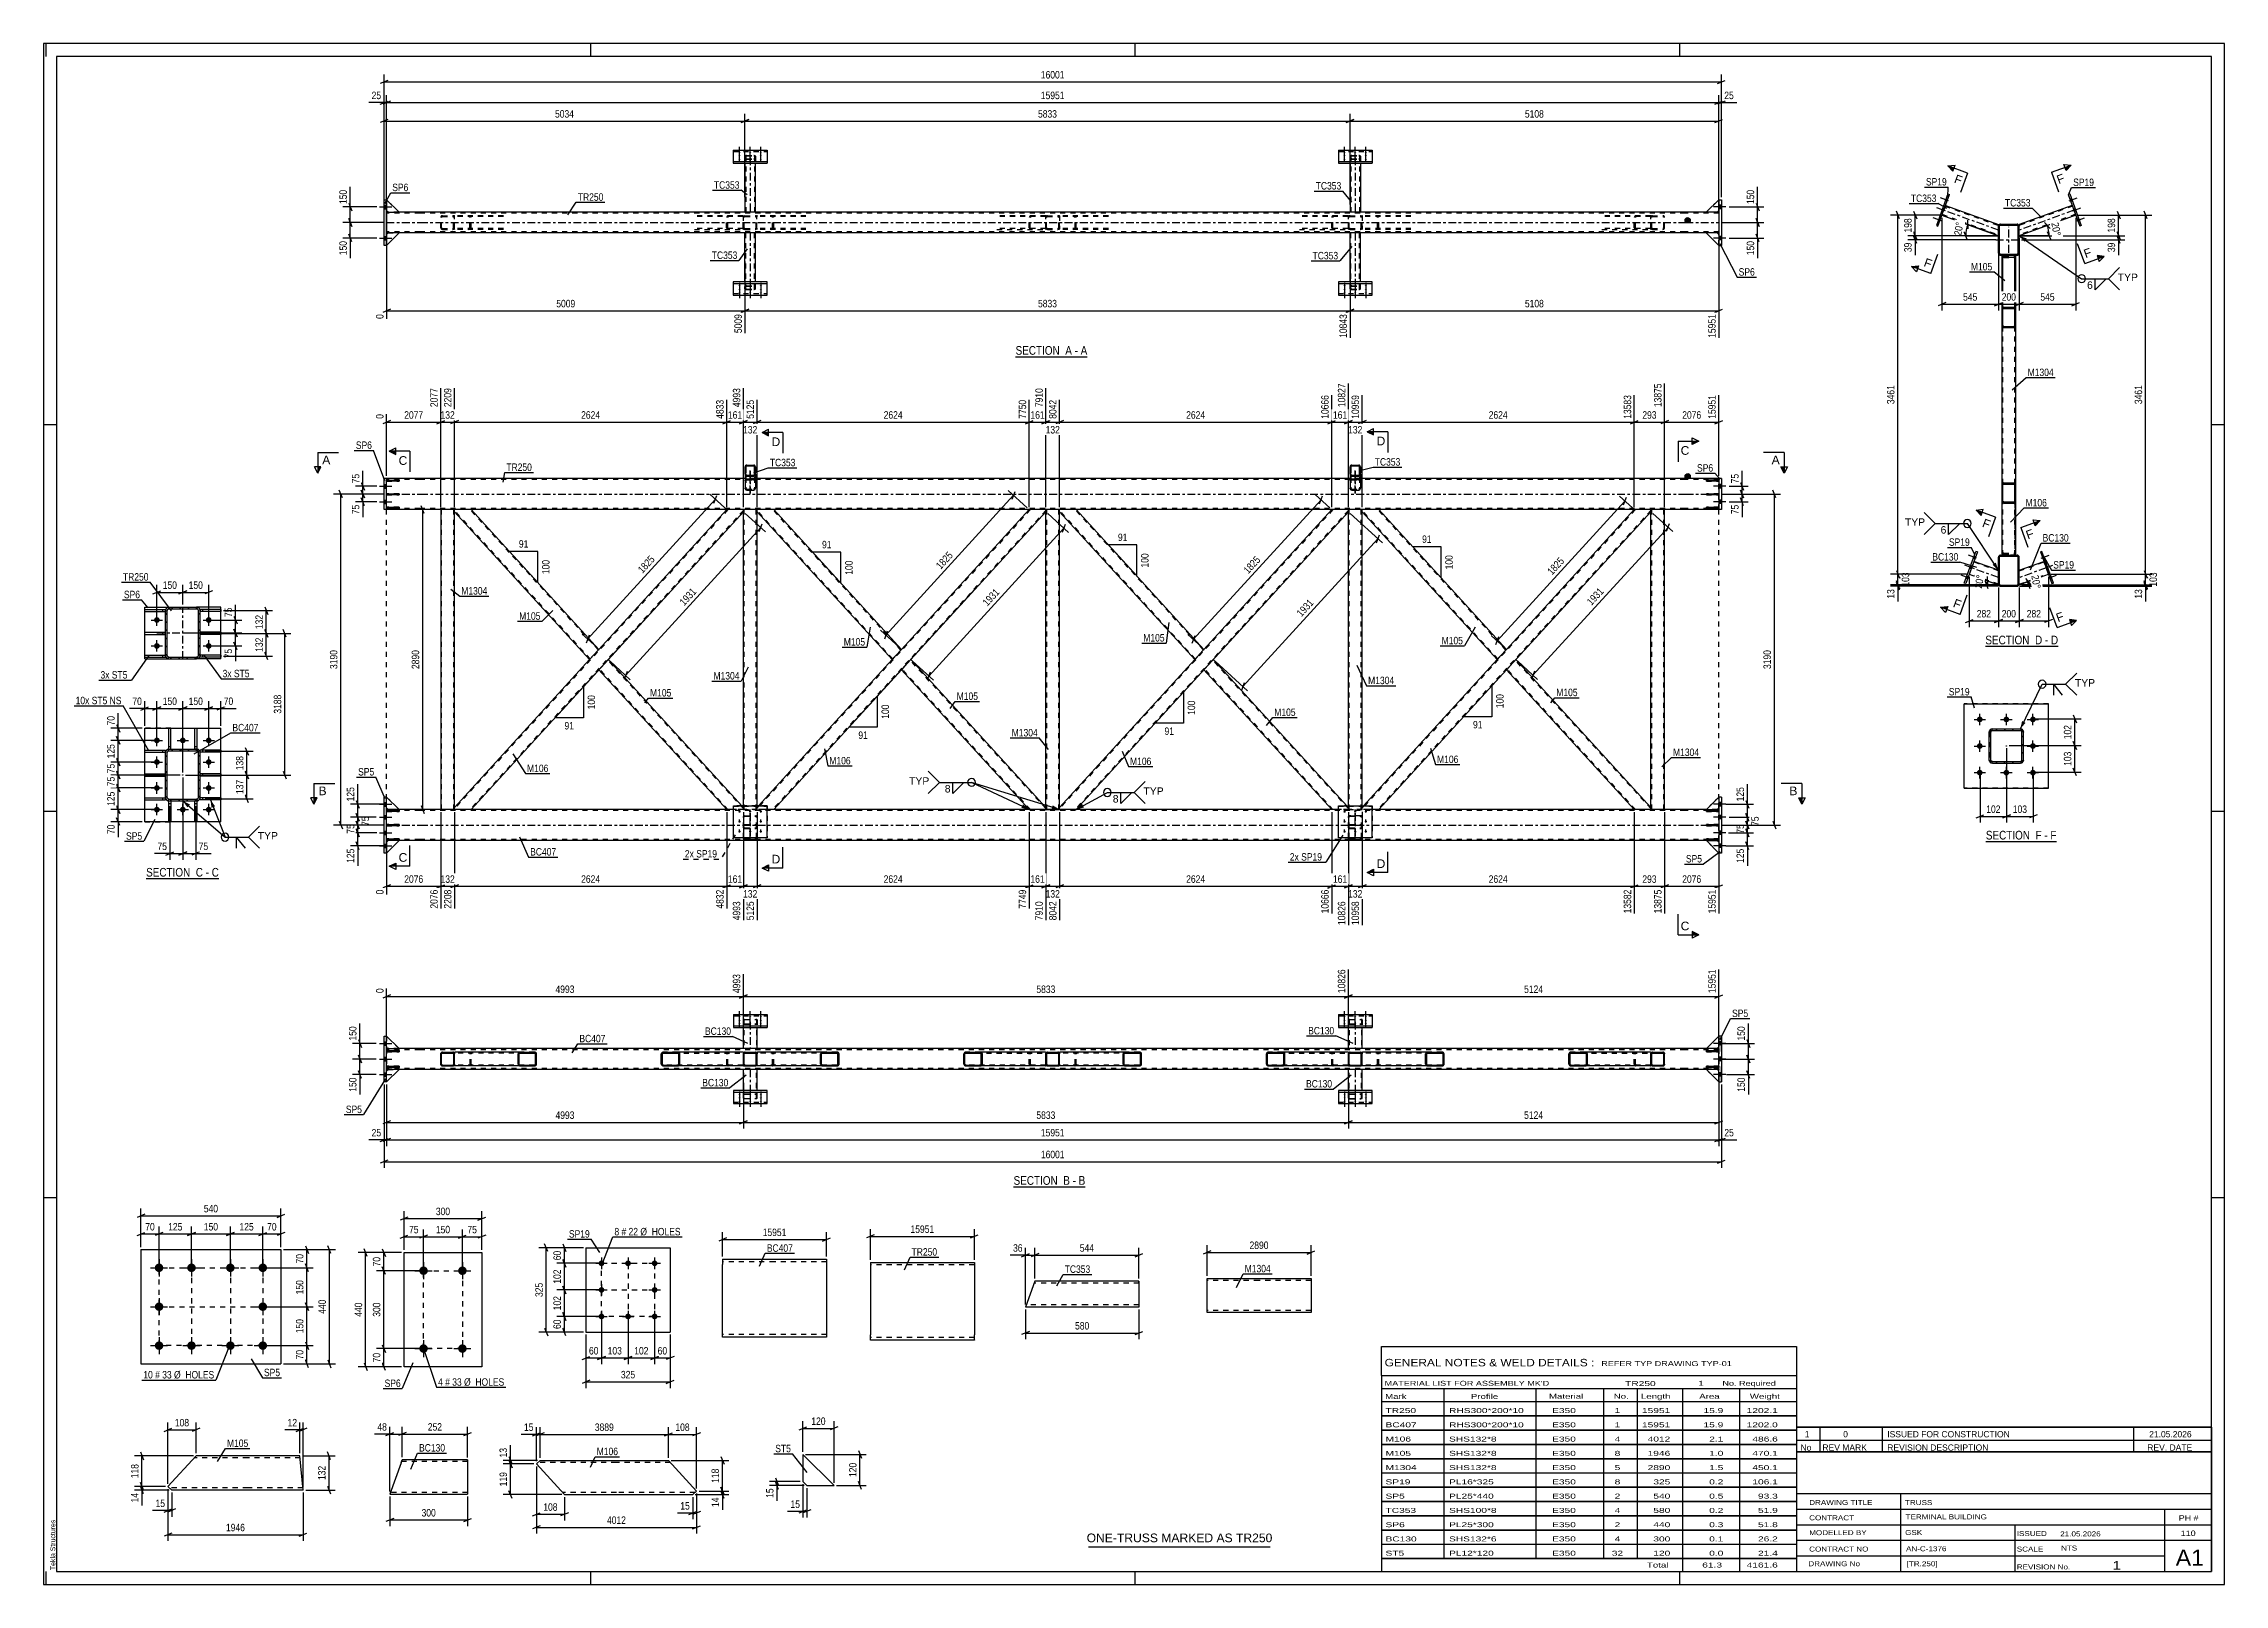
# Model space of a CAD drawing. Header units: millimetres. Extents: x 0 to 841, y 0 to 594.
import ezdxf

# ---------------------------------------------------------------- set-up
doc = ezdxf.new("R2010")
doc.units = ezdxf.units.MM
doc.linetypes.add('DXK_LINE_DOT2', pattern=[3.9198, 1.9599, -1.9599])
doc.linetypes.add('DXK_LINE_DOT3', pattern=[5.9187, 2.979, -0.9799, 0.9799, -0.9799])
doc.styles.add('Arial', font='ARIAL.TTF', dxfattribs={"height": 0.2})
doc.styles.add('Arial Narrow', font='ARIALN.TTF', dxfattribs={"height": 0.2})

# ---------------------------------------------------------------- blocks, each defined once
blk = doc.blocks.new('Unknown-122615563-1162')
at = {"color": 5, "linetype": 'Continuous'}
for p, q in [((841, 594), (0, 594)), ((0, 594), (0, 0)), ((1, 589), (1, 594)), ((836, 589), (5, 589)), ((5, 589), (5, 5)), ((211, 589), (211, 594)), ((421, 589), (421, 594)), ((631, 589), (631, 594)), ((836, 5), (836, 589)), ((841, 0), (841, 594)), ((5, 447), (0, 447)), ((841, 447), (836, 447)), ((5, 298), (0, 298)), ((841, 298), (836, 298)), ((5, 149), (0, 149)), ((841, 149), (836, 149)), ((0, 0), (841, 0)), ((1, 0), (1, 5)), ((5, 5), (836, 5)), ((211, 0), (211, 5)), ((421, 0), (421, 5)), ((631, 0), (631, 5))]:
    blk.add_line(p, q, dxfattribs=at)
at = {"color": 174, "linetype": 'Continuous', "style": 'Arial'}
blk.add_text('Tekla Structures', height=1.9102, rotation=90, dxfattribs=at).set_placement((4.5, 5.5))
blk = doc.blocks.new('Unknown-122615563-12 - 2973')
at = {"color": 6, "linetype": 'Continuous'}
blk.add_line((374.84, 473.31), (402.49, 473.31), dxfattribs=at)
at = {"color": 0, "linetype": 'Continuous'}
blk.add_wipeout([(392.95, 474.06), (392.95, 477.56), (374.84, 477.56), (374.84, 474.06)], dxfattribs=at)
blk.add_wipeout([(396.56, 474.06), (396.56, 477.56), (394, 477.56), (394, 474.06)], dxfattribs=at)
at = {"color": 7, "linetype": 'Continuous', "style": 'Arial Narrow'}
blk.add_text('SECTION ', height=3.34, dxfattribs=at).set_placement((374.84, 474.06))
at = {"color": 0, "linetype": 'Continuous'}
blk.add_wipeout([(398.88, 474.06), (398.88, 477.56), (397.61, 477.56), (397.61, 474.06)], dxfattribs=at)
blk.add_wipeout([(402.49, 474.06), (402.49, 477.56), (399.93, 477.56), (399.93, 474.06)], dxfattribs=at)
at = {"color": 7, "linetype": 'Continuous', "style": 'Arial Narrow'}
for s, p in [('A', (394, 474.06)), ('-', (397.61, 474.06)), ('A', (399.93, 474.06))]:
    blk.add_text(s, height=3.34, dxfattribs=at).set_placement(p)
blk = doc.blocks.new('Unknown-122615563-13 - 2035')
at = {"color": 6, "linetype": 'Continuous'}
blk.add_line((374.07, 153.3), (401.72, 153.3), dxfattribs=at)
at = {"color": 0, "linetype": 'Continuous'}
blk.add_wipeout([(392.18, 154.05), (392.18, 157.55), (374.07, 157.55), (374.07, 154.05)], dxfattribs=at)
blk.add_wipeout([(395.79, 154.05), (395.79, 157.55), (393.23, 157.55), (393.23, 154.05)], dxfattribs=at)
at = {"color": 7, "linetype": 'Continuous', "style": 'Arial Narrow'}
blk.add_text('SECTION ', height=3.34, dxfattribs=at).set_placement((374.07, 154.05))
at = {"color": 0, "linetype": 'Continuous'}
blk.add_wipeout([(398.11, 154.05), (398.11, 157.55), (396.84, 157.55), (396.84, 154.05)], dxfattribs=at)
blk.add_wipeout([(401.72, 154.05), (401.72, 157.55), (399.16, 157.55), (399.16, 154.05)], dxfattribs=at)
at = {"color": 7, "linetype": 'Continuous', "style": 'Arial Narrow'}
for s, p in [('B', (393.23, 154.05)), ('-', (396.84, 154.05)), ('B', (399.16, 154.05))]:
    blk.add_text(s, height=3.34, dxfattribs=at).set_placement(p)
blk = doc.blocks.new('Unknown-122615563-14 - 2451')
at = {"color": 6, "linetype": 'Continuous'}
blk.add_line((39.53, 272.11), (67.6, 272.11), dxfattribs=at)
at = {"color": 0, "linetype": 'Continuous'}
blk.add_wipeout([(57.64, 272.86), (57.64, 276.36), (39.53, 276.36), (39.53, 272.86)], dxfattribs=at)
blk.add_wipeout([(61.46, 272.86), (61.46, 276.36), (58.69, 276.36), (58.69, 272.86)], dxfattribs=at)
at = {"color": 7, "linetype": 'Continuous', "style": 'Arial Narrow'}
blk.add_text('SECTION ', height=3.34, dxfattribs=at).set_placement((39.53, 272.86))
at = {"color": 0, "linetype": 'Continuous'}
blk.add_wipeout([(63.78, 272.86), (63.78, 276.36), (62.51, 276.36), (62.51, 272.86)], dxfattribs=at)
blk.add_wipeout([(67.6, 272.86), (67.6, 276.36), (64.83, 276.36), (64.83, 272.86)], dxfattribs=at)
at = {"color": 7, "linetype": 'Continuous', "style": 'Arial Narrow'}
for s, p in [('C', (58.69, 272.86)), ('-', (62.51, 272.86)), ('C', (64.83, 272.86))]:
    blk.add_text(s, height=3.34, dxfattribs=at).set_placement(p)
blk = doc.blocks.new('Unknown-122615563-15 - 1405')
at = {"color": 6, "linetype": 'Continuous'}
blk.add_line((748.82, 361.66), (776.89, 361.66), dxfattribs=at)
at = {"color": 0, "linetype": 'Continuous'}
blk.add_wipeout([(766.93, 362.41), (766.93, 365.91), (748.82, 365.91), (748.82, 362.41)], dxfattribs=at)
blk.add_wipeout([(770.75, 362.41), (770.75, 365.91), (767.98, 365.91), (767.98, 362.41)], dxfattribs=at)
at = {"color": 7, "linetype": 'Continuous', "style": 'Arial Narrow'}
blk.add_text('SECTION ', height=3.34, dxfattribs=at).set_placement((748.82, 362.41))
at = {"color": 0, "linetype": 'Continuous'}
blk.add_wipeout([(773.07, 362.41), (773.07, 365.91), (771.8, 365.91), (771.8, 362.41)], dxfattribs=at)
blk.add_wipeout([(776.89, 362.41), (776.89, 365.91), (774.12, 365.91), (774.12, 362.41)], dxfattribs=at)
at = {"color": 7, "linetype": 'Continuous', "style": 'Arial Narrow'}
for s, p in [('D', (767.98, 362.41)), ('-', (771.8, 362.41)), ('D', (774.12, 362.41))]:
    blk.add_text(s, height=3.34, dxfattribs=at).set_placement(p)
blk = doc.blocks.new('Unknown-122615563-16 - 4507')
at = {"color": 6, "linetype": 'Continuous'}
blk.add_line((749.02, 286.42), (776.23, 286.42), dxfattribs=at)
at = {"color": 0, "linetype": 'Continuous'}
blk.add_wipeout([(767.13, 287.17), (767.13, 290.67), (749.02, 290.67), (749.02, 287.17)], dxfattribs=at)
blk.add_wipeout([(770.52, 287.17), (770.52, 290.67), (768.18, 290.67), (768.18, 287.17)], dxfattribs=at)
at = {"color": 7, "linetype": 'Continuous', "style": 'Arial Narrow'}
blk.add_text('SECTION ', height=3.34, dxfattribs=at).set_placement((749.02, 287.17))
at = {"color": 0, "linetype": 'Continuous'}
blk.add_wipeout([(772.84, 287.17), (772.84, 290.67), (771.57, 290.67), (771.57, 287.17)], dxfattribs=at)
blk.add_wipeout([(776.23, 287.17), (776.23, 290.67), (773.89, 290.67), (773.89, 287.17)], dxfattribs=at)
at = {"color": 7, "linetype": 'Continuous', "style": 'Arial Narrow'}
for s, p in [('F', (768.18, 287.17)), ('-', (771.57, 287.17)), ('F', (773.89, 287.17))]:
    blk.add_text(s, height=3.34, dxfattribs=at).set_placement(p)
blk = doc.blocks.new('Part-122615563-12815 - 12814')
at = {"color": 2, "linetype": 'Continuous'}
for p, q in [((191.51, 47.81), (190.03, 46.46)), ((190.03, 46.46), (200.87, 34.61)), ((191.51, 47.81), (220.87, 47.81)), ((220.97, 47.81), (240.97, 47.81)), ((240.97, 47.81), (251.8, 35.97)), ((200.87, 34.61), (220.87, 34.61)), ((220.97, 34.61), (250.32, 34.61)), ((251.8, 35.97), (250.32, 34.61))]:
    blk.add_line(p, q, dxfattribs=at)
at = {"color": 7, "linetype": 'DXK_LINE_DOT2'}
for p, q in [((220.87, 47.01), (190.63, 47.01)), ((241.7, 47.01), (220.97, 47.01)), ((220.87, 35.41), (200.13, 35.41)), ((251.19, 35.41), (220.97, 35.41))]:
    blk.add_line(p, q, dxfattribs=at)
blk = doc.blocks.new('Part-122615563-3450 - 3380')
at = {"color": 7, "linetype": 'DXK_LINE_DOT2'}
for p, q in [((646.03, 415.23), (641.23, 415.23)), ((641.23, 415.23), (641.23, 414.75)), ((641.23, 414.75), (646.03, 414.75)), ((645.43, 414.75), (645.43, 415.23)), ((646.03, 414.75), (646.03, 415.23))]:
    blk.add_line(p, q, dxfattribs=at)
blk = doc.blocks.new('Part-122615563-3455 - 3380')
at = {"color": 2, "linetype": 'Continuous'}
for p, q in [((641.23, 420.49), (646.03, 420.49)), ((641.23, 420.01), (641.23, 420.49)), ((646.03, 420.01), (641.23, 420.01)), ((646.03, 420.49), (646.03, 420.01))]:
    blk.add_line(p, q, dxfattribs=at)
at = {"color": 7, "linetype": 'DXK_LINE_DOT2'}
blk.add_line((645.43, 420.01), (645.43, 420.49), dxfattribs=at)
blk = doc.blocks.new('Part-122615563-3460 - 3380')
at = {"color": 2, "linetype": 'Continuous'}
for p, q in [((265.99, 300.19), (278.99, 300.19)), ((265.99, 287.76), (265.99, 300.19)), ((278.99, 287.76), (278.99, 300.19)), ((265.99, 287.98), (278.99, 287.98)), ((278.99, 287.76), (265.99, 287.76))]:
    blk.add_line(p, q, dxfattribs=at)
at = {"color": 7, "linetype": 'DXK_LINE_DOT2'}
blk.add_line((265.99, 299.97), (278.99, 299.97), dxfattribs=at)
blk = doc.blocks.new('Bolt-122615563-3422 - 3380')
at = {"linetype": 'Continuous'}
for points in [[(268.39, 297.52), (268.3, 297.53), (268.21, 297.56), (268.13, 297.6), (268.06, 297.66), (268.01, 297.73), (267.97, 297.81), (267.95, 297.89), (267.95, 297.98), (267.97, 298.07), (268.01, 298.14), (268.06, 298.21), (268.13, 298.27), (268.21, 298.32), (268.3, 298.34), (268.39, 298.35), (268.48, 298.34), (268.57, 298.32), (268.65, 298.27), (268.72, 298.21), (268.77, 298.14), (268.81, 298.07), (268.83, 297.98), (268.83, 297.89), (268.81, 297.81), (268.77, 297.73), (268.72, 297.66), (268.65, 297.6), (268.57, 297.56), (268.48, 297.53)], [(268.39, 293.67), (268.3, 293.68), (268.21, 293.71), (268.13, 293.75), (268.06, 293.81), (268.01, 293.88), (267.97, 293.96), (267.95, 294.04), (267.95, 294.13), (267.97, 294.21), (268.01, 294.29), (268.06, 294.36), (268.13, 294.42), (268.21, 294.46), (268.3, 294.49), (268.39, 294.5), (268.48, 294.49), (268.57, 294.46), (268.65, 294.42), (268.72, 294.36), (268.77, 294.29), (268.81, 294.21), (268.83, 294.13), (268.83, 294.04), (268.81, 293.96), (268.77, 293.88), (268.72, 293.81), (268.65, 293.75), (268.57, 293.71), (268.48, 293.68)], [(272.49, 297.52), (272.4, 297.53), (272.31, 297.56), (272.23, 297.6), (272.16, 297.66), (272.11, 297.73), (272.07, 297.81), (272.05, 297.89), (272.05, 297.98), (272.07, 298.07), (272.11, 298.14), (272.16, 298.21), (272.23, 298.27), (272.31, 298.32), (272.4, 298.34), (272.49, 298.35), (272.58, 298.34), (272.67, 298.32), (272.75, 298.27), (272.82, 298.21), (272.87, 298.14), (272.91, 298.07), (272.93, 297.98), (272.93, 297.89), (272.91, 297.81), (272.87, 297.73), (272.82, 297.66), (272.75, 297.6), (272.67, 297.56), (272.58, 297.53)], [(276.59, 297.52), (276.5, 297.53), (276.41, 297.56), (276.33, 297.6), (276.26, 297.66), (276.21, 297.73), (276.17, 297.81), (276.15, 297.89), (276.15, 297.98), (276.17, 298.07), (276.21, 298.14), (276.26, 298.21), (276.33, 298.27), (276.41, 298.32), (276.5, 298.34), (276.59, 298.35), (276.68, 298.34), (276.77, 298.32), (276.85, 298.27), (276.92, 298.21), (276.97, 298.14), (277.01, 298.07), (277.03, 297.98), (277.03, 297.89), (277.01, 297.81), (276.97, 297.73), (276.92, 297.66), (276.85, 297.6), (276.77, 297.56), (276.68, 297.53)], [(276.59, 293.67), (276.5, 293.68), (276.41, 293.71), (276.33, 293.75), (276.26, 293.81), (276.21, 293.88), (276.17, 293.96), (276.15, 294.04), (276.15, 294.13), (276.17, 294.21), (276.21, 294.29), (276.26, 294.36), (276.33, 294.42), (276.41, 294.46), (276.5, 294.49), (276.59, 294.5), (276.68, 294.49), (276.77, 294.46), (276.85, 294.42), (276.92, 294.36), (276.97, 294.29), (277.01, 294.21), (277.03, 294.13), (277.03, 294.04), (277.01, 293.96), (276.97, 293.88), (276.92, 293.81), (276.85, 293.75), (276.77, 293.71), (276.68, 293.68)], [(268.39, 289.82), (268.3, 289.83), (268.21, 289.85), (268.13, 289.9), (268.06, 289.96), (268.01, 290.03), (267.97, 290.1), (267.95, 290.19), (267.95, 290.28), (267.97, 290.36), (268.01, 290.44), (268.06, 290.51), (268.13, 290.57), (268.21, 290.61), (268.3, 290.64), (268.39, 290.65), (268.48, 290.64), (268.57, 290.61), (268.65, 290.57), (268.72, 290.51), (268.77, 290.44), (268.81, 290.36), (268.83, 290.28), (268.83, 290.19), (268.81, 290.1), (268.77, 290.03), (268.72, 289.96), (268.65, 289.9), (268.57, 289.85), (268.48, 289.83)], [(272.49, 289.82), (272.4, 289.83), (272.31, 289.85), (272.23, 289.9), (272.16, 289.96), (272.11, 290.03), (272.07, 290.1), (272.05, 290.19), (272.05, 290.28), (272.07, 290.36), (272.11, 290.44), (272.16, 290.51), (272.23, 290.57), (272.31, 290.61), (272.4, 290.64), (272.49, 290.65), (272.58, 290.64), (272.67, 290.61), (272.75, 290.57), (272.82, 290.51), (272.87, 290.44), (272.91, 290.36), (272.93, 290.28), (272.93, 290.19), (272.91, 290.1), (272.87, 290.03), (272.82, 289.96), (272.75, 289.9), (272.67, 289.85), (272.58, 289.83)], [(276.59, 289.82), (276.5, 289.83), (276.41, 289.85), (276.33, 289.9), (276.26, 289.96), (276.21, 290.03), (276.17, 290.1), (276.15, 290.19), (276.15, 290.28), (276.17, 290.36), (276.21, 290.44), (276.26, 290.51), (276.33, 290.57), (276.41, 290.61), (276.5, 290.64), (276.59, 290.65), (276.68, 290.64), (276.77, 290.61), (276.85, 290.57), (276.92, 290.51), (276.97, 290.44), (277.01, 290.36), (277.03, 290.28), (277.03, 290.19), (277.01, 290.1), (276.97, 290.03), (276.92, 289.96), (276.85, 289.9), (276.77, 289.85), (276.68, 289.83)]]:
    blk.add_hatch(color=1, dxfattribs=at).paths.add_polyline_path(points)
at = {"color": 1, "linetype": 'Continuous'}
for p, q in [((268.39, 297.54), (268.39, 298.68)), ((268.39, 293.69), (268.39, 294.82)), ((272.49, 297.54), (272.49, 298.68)), ((276.59, 297.54), (276.59, 298.68)), ((276.59, 293.69), (276.59, 294.82)), ((268.39, 289.84), (268.39, 290.97)), ((272.49, 289.84), (272.49, 290.97)), ((276.59, 289.84), (276.59, 290.97))]:
    blk.add_line(p, q, dxfattribs=at)
blk = doc.blocks.new('Part-122615563-3470 - 3380')
at = {"color": 7, "linetype": 'DXK_LINE_DOT2'}
for p, q in [((265.99, 287.76), (265.99, 300.19)), ((269.26, 300.19), (265.99, 300.19)), ((265.99, 299.97), (278.99, 299.97)), ((275.13, 300.19), (269.85, 300.19)), ((278.99, 300.19), (275.73, 300.19)), ((278.99, 300.19), (278.99, 287.76)), ((265.99, 287.98), (278.99, 287.98)), ((278.99, 287.76), (265.99, 287.76))]:
    blk.add_line(p, q, dxfattribs=at)
at = {"color": 2, "linetype": 'Continuous'}
for p, q in [((269.85, 300.19), (269.26, 300.19)), ((275.73, 300.19), (275.13, 300.19))]:
    blk.add_line(p, q, dxfattribs=at)
blk = doc.blocks.new('Bolt-122615563-3424 - 3380')
at = {"color": 1, "linetype": 'DXK_LINE_DOT2'}
for p, q in [((268.39, 297.54), (268.39, 298.68)), ((268.39, 293.69), (268.39, 294.82)), ((272.49, 297.54), (272.49, 298.68)), ((276.59, 297.54), (276.59, 298.68)), ((276.59, 293.69), (276.59, 294.82)), ((268.39, 289.84), (268.39, 290.97)), ((272.49, 289.84), (272.49, 290.97)), ((276.59, 289.84), (276.59, 290.97))]:
    blk.add_line(p, q, dxfattribs=at)
blk = doc.blocks.new('Part-122615563-3623 - 3380')
at = {"color": 2, "linetype": 'Continuous'}
for p, q in [((158.46, 413.54), (158.46, 414.34)), ((210.58, 356.54), (158.46, 413.54)), ((214.16, 360.45), (164.89, 414.34)), ((213.72, 359.98), (210.58, 356.54)), ((214.03, 360.32), (213.72, 359.98)), ((214.16, 360.45), (214.03, 360.32))]:
    blk.add_line(p, q, dxfattribs=at)
at = {"color": 7, "linetype": 'DXK_LINE_DOT2'}
for p, q in [((164.89, 414.34), (158.46, 414.34)), ((210.8, 356.78), (158.46, 414.02)), ((213.94, 360.22), (164.45, 414.34)), ((210.8, 356.78), (210.81, 356.8)), ((213.89, 360.16), (213.72, 359.98)), ((214.03, 360.32), (213.94, 360.22))]:
    blk.add_line(p, q, dxfattribs=at)
blk = doc.blocks.new('Part-122615563-3490 - 3380')
at = {"color": 7, "linetype": 'DXK_LINE_DOT2'}
for p, q in [((503.18, 295.9), (503.22, 296.07)), ((503.18, 287.79), (503.18, 295.9)), ((503.22, 296.07), (503.33, 296.22)), ((503.33, 296.22), (503.48, 296.31)), ((503.44, 295.98), (503.42, 295.9)), ((503.42, 287.79), (503.42, 295.9)), ((503.49, 296.06), (503.44, 295.98)), ((503.48, 296.31), (503.66, 296.35)), ((503.57, 296.1), (503.49, 296.06)), ((503.66, 296.12), (503.57, 296.1)), ((507.98, 296.35), (503.66, 296.35)), ((503.66, 296.12), (507.98, 296.12)), ((507.98, 296.35), (508.17, 296.31)), ((508.08, 296.1), (507.98, 296.12)), ((508.15, 296.06), (508.08, 296.1)), ((508.21, 295.98), (508.15, 296.06)), ((508.17, 296.31), (508.32, 296.22)), ((508.22, 295.9), (508.21, 295.98)), ((508.22, 287.79), (508.22, 295.9)), ((508.32, 296.22), (508.43, 296.07)), ((508.43, 296.07), (508.46, 295.9)), ((508.46, 287.79), (508.46, 295.9)), ((503.22, 292.59), (503.18, 292.39)), ((503.22, 291.66), (503.18, 291.84)), ((503.18, 287.79), (503.22, 287.6)), ((503.33, 291.52), (503.22, 291.66)), ((503.48, 291.42), (503.33, 291.52)), ((503.42, 292.39), (503.44, 292.49)), ((503.42, 291.84), (503.44, 291.75)), ((503.44, 287.69), (503.42, 287.79)), ((503.44, 292.49), (503.49, 292.57)), ((503.44, 291.75), (503.49, 291.68)), ((503.49, 287.61), (503.44, 287.69)), ((503.57, 292.88), (503.48, 292.86)), ((503.66, 291.39), (503.48, 291.42)), ((503.48, 287.32), (503.66, 287.28)), ((503.49, 292.57), (503.57, 292.63)), ((503.49, 291.68), (503.57, 291.63)), ((503.57, 287.56), (503.49, 287.61)), ((503.66, 292.9), (503.57, 292.88)), ((503.57, 292.63), (503.66, 292.65)), ((503.57, 291.63), (503.66, 291.61)), ((503.66, 287.54), (503.57, 287.56)), ((503.66, 292.9), (507.98, 292.9)), ((503.66, 292.65), (507.98, 292.65)), ((503.66, 291.61), (507.98, 291.61)), ((503.66, 291.39), (507.98, 291.39)), ((503.66, 287.54), (507.98, 287.54)), ((503.66, 287.28), (507.98, 287.28)), ((508.15, 292.86), (507.98, 292.9)), ((507.98, 292.65), (508.08, 292.63)), ((507.98, 291.61), (508.08, 291.63)), ((508.17, 291.42), (507.98, 291.39)), ((508.08, 287.56), (507.98, 287.54)), ((507.98, 287.28), (508.17, 287.32)), ((508.08, 292.63), (508.15, 292.57)), ((508.08, 291.63), (508.15, 291.68)), ((508.15, 287.61), (508.08, 287.56)), ((508.17, 292.86), (508.15, 292.86)), ((508.15, 292.57), (508.21, 292.49)), ((508.15, 291.68), (508.21, 291.75)), ((508.21, 287.69), (508.15, 287.61)), ((508.32, 291.52), (508.17, 291.42)), ((508.21, 292.49), (508.22, 292.39)), ((508.21, 291.75), (508.22, 291.84)), ((508.22, 287.79), (508.21, 287.69)), ((508.43, 291.66), (508.32, 291.52)), ((508.46, 292.39), (508.43, 292.59)), ((508.46, 291.84), (508.43, 291.66)), ((508.43, 287.6), (508.46, 287.79))]:
    blk.add_line(p, q, dxfattribs=at)
at = {"color": 7, "linetype": 'DXK_LINE_DOT3'}
blk.add_line((505.82, 297.29), (505.82, 286.67), dxfattribs=at)
at = {"color": 7, "linetype": 'DXK_LINE_DOT2'}
for centre, start, end in [((503.69, 292.41), 114.31996, 159.24168), ((503.69, 287.77), 200.75832, 245.68004), ((507.96, 292.41), 20.75832, 65.68004), ((507.96, 287.77), 294.31996, 339.24168)]:
    blk.add_arc(centre, 0.496, start, end, dxfattribs=at)
blk = doc.blocks.new('Bolt-122615563-3426 - 3380')
at = {"color": 1, "linetype": 'DXK_LINE_DOT2'}
for p, q in [((501.72, 297.54), (501.72, 298.68)), ((501.72, 293.69), (501.72, 294.82)), ((505.82, 297.54), (505.82, 298.68)), ((509.92, 297.54), (509.92, 298.68)), ((509.92, 293.69), (509.92, 294.82)), ((501.72, 289.84), (501.72, 290.97)), ((505.82, 289.84), (505.82, 290.97)), ((509.92, 289.84), (509.92, 290.97))]:
    blk.add_line(p, q, dxfattribs=at)
blk = doc.blocks.new('Part-122615563-3493 - 3380')
at = {"color": 7, "linetype": 'DXK_LINE_DOT2'}
for p, q in [((137.08, 298.48), (132.28, 298.48)), ((132.28, 298.48), (132.28, 298)), ((132.28, 298), (137.08, 298)), ((132.88, 298), (132.88, 298.48)), ((137.08, 298), (137.08, 298.48))]:
    blk.add_line(p, q, dxfattribs=at)
blk = doc.blocks.new('Bolt-122615563-3429 - 3380')
at = {"linetype": 'Continuous'}
for points in [[(501.72, 297.52), (501.63, 297.53), (501.55, 297.56), (501.47, 297.6), (501.4, 297.66), (501.34, 297.73), (501.31, 297.81), (501.29, 297.89), (501.29, 297.98), (501.31, 298.07), (501.34, 298.14), (501.4, 298.21), (501.47, 298.27), (501.55, 298.32), (501.63, 298.34), (501.72, 298.35), (501.82, 298.34), (501.9, 298.32), (501.98, 298.27), (502.05, 298.21), (502.11, 298.14), (502.14, 298.07), (502.16, 297.98), (502.16, 297.89), (502.14, 297.81), (502.11, 297.73), (502.05, 297.66), (501.98, 297.6), (501.9, 297.56), (501.82, 297.53)], [(501.72, 293.67), (501.63, 293.68), (501.55, 293.71), (501.47, 293.75), (501.4, 293.81), (501.34, 293.88), (501.31, 293.96), (501.29, 294.04), (501.29, 294.13), (501.31, 294.21), (501.34, 294.29), (501.4, 294.36), (501.47, 294.42), (501.55, 294.46), (501.63, 294.49), (501.72, 294.5), (501.82, 294.49), (501.9, 294.46), (501.98, 294.42), (502.05, 294.36), (502.11, 294.29), (502.14, 294.21), (502.16, 294.13), (502.16, 294.04), (502.14, 293.96), (502.11, 293.88), (502.05, 293.81), (501.98, 293.75), (501.9, 293.71), (501.82, 293.68)], [(505.82, 297.52), (505.73, 297.53), (505.65, 297.56), (505.57, 297.6), (505.5, 297.66), (505.44, 297.73), (505.41, 297.81), (505.39, 297.89), (505.39, 297.98), (505.41, 298.07), (505.44, 298.14), (505.5, 298.21), (505.57, 298.27), (505.65, 298.32), (505.73, 298.34), (505.82, 298.35), (505.92, 298.34), (506, 298.32), (506.08, 298.27), (506.15, 298.21), (506.21, 298.14), (506.24, 298.07), (506.26, 297.98), (506.26, 297.89), (506.24, 297.81), (506.21, 297.73), (506.15, 297.66), (506.08, 297.6), (506, 297.56), (505.92, 297.53)], [(509.92, 297.52), (509.83, 297.53), (509.75, 297.56), (509.67, 297.6), (509.6, 297.66), (509.54, 297.73), (509.51, 297.81), (509.49, 297.89), (509.49, 297.98), (509.51, 298.07), (509.54, 298.14), (509.6, 298.21), (509.67, 298.27), (509.75, 298.32), (509.83, 298.34), (509.92, 298.35), (510.02, 298.34), (510.1, 298.32), (510.18, 298.27), (510.25, 298.21), (510.31, 298.14), (510.34, 298.07), (510.36, 297.98), (510.36, 297.89), (510.34, 297.81), (510.31, 297.73), (510.25, 297.66), (510.18, 297.6), (510.1, 297.56), (510.02, 297.53)], [(509.92, 293.67), (509.83, 293.68), (509.75, 293.71), (509.67, 293.75), (509.6, 293.81), (509.54, 293.88), (509.51, 293.96), (509.49, 294.04), (509.49, 294.13), (509.51, 294.21), (509.54, 294.29), (509.6, 294.36), (509.67, 294.42), (509.75, 294.46), (509.83, 294.49), (509.92, 294.5), (510.02, 294.49), (510.1, 294.46), (510.18, 294.42), (510.25, 294.36), (510.31, 294.29), (510.34, 294.21), (510.36, 294.13), (510.36, 294.04), (510.34, 293.96), (510.31, 293.88), (510.25, 293.81), (510.18, 293.75), (510.1, 293.71), (510.02, 293.68)], [(501.72, 289.82), (501.63, 289.83), (501.55, 289.85), (501.47, 289.9), (501.4, 289.96), (501.34, 290.03), (501.31, 290.1), (501.29, 290.19), (501.29, 290.28), (501.31, 290.36), (501.34, 290.44), (501.4, 290.51), (501.47, 290.57), (501.55, 290.61), (501.63, 290.64), (501.72, 290.65), (501.82, 290.64), (501.9, 290.61), (501.98, 290.57), (502.05, 290.51), (502.11, 290.44), (502.14, 290.36), (502.16, 290.28), (502.16, 290.19), (502.14, 290.1), (502.11, 290.03), (502.05, 289.96), (501.98, 289.9), (501.9, 289.85), (501.82, 289.83)], [(505.82, 289.82), (505.73, 289.83), (505.65, 289.85), (505.57, 289.9), (505.5, 289.96), (505.44, 290.03), (505.41, 290.1), (505.39, 290.19), (505.39, 290.28), (505.41, 290.36), (505.44, 290.44), (505.5, 290.51), (505.57, 290.57), (505.65, 290.61), (505.73, 290.64), (505.82, 290.65), (505.92, 290.64), (506, 290.61), (506.08, 290.57), (506.15, 290.51), (506.21, 290.44), (506.24, 290.36), (506.26, 290.28), (506.26, 290.19), (506.24, 290.1), (506.21, 290.03), (506.15, 289.96), (506.08, 289.9), (506, 289.85), (505.92, 289.83)], [(509.92, 289.82), (509.83, 289.83), (509.75, 289.85), (509.67, 289.9), (509.6, 289.96), (509.54, 290.03), (509.51, 290.1), (509.49, 290.19), (509.49, 290.28), (509.51, 290.36), (509.54, 290.44), (509.6, 290.51), (509.67, 290.57), (509.75, 290.61), (509.83, 290.64), (509.92, 290.65), (510.02, 290.64), (510.1, 290.61), (510.18, 290.57), (510.25, 290.51), (510.31, 290.44), (510.34, 290.36), (510.36, 290.28), (510.36, 290.19), (510.34, 290.1), (510.31, 290.03), (510.25, 289.96), (510.18, 289.9), (510.1, 289.85), (510.02, 289.83)]]:
    blk.add_hatch(color=1, dxfattribs=at).paths.add_polyline_path(points)
at = {"color": 1, "linetype": 'Continuous'}
for p, q in [((501.72, 297.54), (501.72, 298.68)), ((501.72, 293.69), (501.72, 294.82)), ((505.82, 297.54), (505.82, 298.68)), ((509.92, 297.54), (509.92, 298.68)), ((509.92, 293.69), (509.92, 294.82)), ((501.72, 289.84), (501.72, 290.97)), ((505.82, 289.84), (505.82, 290.97)), ((509.92, 289.84), (509.92, 290.97))]:
    blk.add_line(p, q, dxfattribs=at)
blk = doc.blocks.new('Part-122615563-3494 - 3380')
at = {"color": 7, "linetype": 'DXK_LINE_DOT2'}
for p, q in [((137.08, 292.98), (132.28, 292.98)), ((132.28, 292.98), (132.28, 292.5)), ((132.28, 292.5), (137.08, 292.5)), ((132.88, 292.5), (132.88, 292.98)), ((137.08, 292.5), (137.08, 292.98))]:
    blk.add_line(p, q, dxfattribs=at)
blk = doc.blocks.new('Bolt-122615563-3430 - 3380')
at = {"linetype": 'Continuous'}
for points in [[(131.28, 301.4), (131.28, 300.08), (132.28, 300.08), (132.28, 301.4)], [(131.28, 301.4), (131.28, 300.08), (132.28, 300.08), (132.28, 301.4)], [(131.28, 301.4), (131.28, 300.08), (132.28, 300.08), (132.28, 301.4)], [(131.28, 296.4), (131.28, 295.08), (132.28, 295.08), (132.28, 296.4)], [(131.28, 296.4), (131.28, 295.08), (132.28, 295.08), (132.28, 296.4)], [(131.28, 290.4), (131.28, 289.08), (132.28, 289.08), (132.28, 290.4)], [(131.28, 290.4), (131.28, 289.08), (132.28, 289.08), (132.28, 290.4)], [(131.28, 285.4), (131.28, 284.08), (132.28, 284.08), (132.28, 285.4)], [(131.28, 285.4), (131.28, 284.08), (132.28, 284.08), (132.28, 285.4)], [(131.28, 285.4), (131.28, 284.08), (132.28, 284.08), (132.28, 285.4)]]:
    blk.add_hatch(color=1, dxfattribs=at).paths.add_polyline_path(points)
at = {"color": 1, "linetype": 'Continuous'}
for p, q in [((129.52, 300.74), (134.28, 300.74)), ((129.52, 300.74), (134.28, 300.74)), ((129.52, 300.74), (134.28, 300.74)), ((129.52, 295.74), (134.28, 295.74)), ((129.52, 295.74), (134.28, 295.74)), ((131.28, 301.4), (132.28, 301.4)), ((131.28, 301.4), (132.28, 301.4)), ((131.28, 301.4), (132.28, 301.4)), ((131.28, 300.08), (132.28, 300.08)), ((131.28, 300.08), (132.28, 300.08)), ((131.28, 300.08), (132.28, 300.08)), ((131.28, 296.4), (132.28, 296.4)), ((131.28, 296.4), (132.28, 296.4)), ((131.28, 295.08), (132.28, 295.08)), ((131.28, 295.08), (132.28, 295.08)), ((129.52, 289.74), (134.28, 289.74)), ((129.52, 289.74), (134.28, 289.74)), ((131.28, 290.4), (132.28, 290.4)), ((131.28, 290.4), (132.28, 290.4)), ((131.28, 289.08), (132.28, 289.08)), ((131.28, 289.08), (132.28, 289.08)), ((129.52, 284.74), (134.28, 284.74)), ((129.52, 284.74), (134.28, 284.74)), ((129.52, 284.74), (134.28, 284.74)), ((131.28, 285.4), (132.28, 285.4)), ((131.28, 285.4), (132.28, 285.4)), ((131.28, 285.4), (132.28, 285.4)), ((131.28, 284.08), (132.28, 284.08)), ((131.28, 284.08), (132.28, 284.08)), ((131.28, 284.08), (132.28, 284.08))]:
    blk.add_line(p, q, dxfattribs=at)
blk = doc.blocks.new('Part-122615563-3495 - 3380')
at = {"color": 2, "linetype": 'Continuous'}
for p, q in [((132.28, 287), (132.28, 287.48)), ((132.28, 287.48), (137.08, 287.48)), ((137.08, 287), (132.28, 287)), ((137.08, 287.48), (137.08, 287))]:
    blk.add_line(p, q, dxfattribs=at)
at = {"color": 7, "linetype": 'DXK_LINE_DOT2'}
blk.add_line((132.88, 287), (132.88, 287.48), dxfattribs=at)
blk = doc.blocks.new('Bolt-122615563-3431 - 3380')
at = {"linetype": 'Continuous'}
for points in [[(131.27, 424), (131.27, 422.68), (132.27, 422.68), (132.27, 424)], [(131.27, 424), (131.27, 422.68), (132.27, 422.68), (132.27, 424)], [(131.27, 418), (131.27, 416.68), (132.27, 416.68), (132.27, 418)], [(131.27, 418), (131.27, 416.68), (132.27, 416.68), (132.27, 418)]]:
    blk.add_hatch(color=1, dxfattribs=at).paths.add_polyline_path(points)
at = {"color": 1, "linetype": 'Continuous'}
for p, q in [((129.51, 423.34), (134.27, 423.34)), ((129.51, 423.34), (134.27, 423.34)), ((131.27, 424), (132.27, 424)), ((131.27, 424), (132.27, 424)), ((131.27, 422.68), (132.27, 422.68)), ((131.27, 422.68), (132.27, 422.68)), ((129.51, 417.34), (134.27, 417.34)), ((129.51, 417.34), (134.27, 417.34)), ((131.27, 418), (132.27, 418)), ((131.27, 418), (132.27, 418)), ((131.27, 416.68), (132.27, 416.68)), ((131.27, 416.68), (132.27, 416.68))]:
    blk.add_line(p, q, dxfattribs=at)
blk = doc.blocks.new('Part-122615563-3496 - 3380')
at = {"color": 2, "linetype": 'Continuous'}
for p, q in [((132.28, 298), (132.28, 298.48)), ((132.28, 298.48), (137.08, 298.48)), ((137.08, 298), (132.28, 298)), ((137.08, 298.48), (137.08, 298))]:
    blk.add_line(p, q, dxfattribs=at)
at = {"color": 7, "linetype": 'DXK_LINE_DOT2'}
blk.add_line((132.88, 298), (132.88, 298.48), dxfattribs=at)
blk = doc.blocks.new('Bolt-122615563-3432 - 3380')
at = {"linetype": 'Continuous'}
for points in [[(646.03, 301.4), (646.03, 300.08), (647.03, 300.08), (647.03, 301.4)], [(646.03, 301.4), (646.03, 300.08), (647.03, 300.08), (647.03, 301.4)], [(646.03, 301.4), (646.03, 300.08), (647.03, 300.08), (647.03, 301.4)], [(646.03, 296.4), (646.03, 295.08), (647.03, 295.08), (647.03, 296.4)], [(646.03, 296.4), (646.03, 295.08), (647.03, 295.08), (647.03, 296.4)], [(646.03, 290.4), (646.03, 289.08), (647.03, 289.08), (647.03, 290.4)], [(646.03, 290.4), (646.03, 289.08), (647.03, 289.08), (647.03, 290.4)], [(646.03, 285.4), (646.03, 284.08), (647.03, 284.08), (647.03, 285.4)], [(646.03, 285.4), (646.03, 284.08), (647.03, 284.08), (647.03, 285.4)], [(646.03, 285.4), (646.03, 284.08), (647.03, 284.08), (647.03, 285.4)]]:
    blk.add_hatch(color=1, dxfattribs=at).paths.add_polyline_path(points)
at = {"color": 1, "linetype": 'Continuous'}
for p, q in [((648.79, 300.74), (644.03, 300.74)), ((648.79, 300.74), (644.03, 300.74)), ((648.79, 300.74), (644.03, 300.74)), ((648.79, 295.74), (644.03, 295.74)), ((648.79, 295.74), (644.03, 295.74)), ((647.03, 301.4), (646.03, 301.4)), ((647.03, 301.4), (646.03, 301.4)), ((647.03, 301.4), (646.03, 301.4)), ((647.03, 300.08), (646.03, 300.08)), ((647.03, 300.08), (646.03, 300.08)), ((647.03, 300.08), (646.03, 300.08)), ((647.03, 296.4), (646.03, 296.4)), ((647.03, 296.4), (646.03, 296.4)), ((647.03, 295.08), (646.03, 295.08)), ((647.03, 295.08), (646.03, 295.08)), ((648.79, 289.74), (644.03, 289.74)), ((648.79, 289.74), (644.03, 289.74)), ((647.03, 290.4), (646.03, 290.4)), ((647.03, 290.4), (646.03, 290.4)), ((647.03, 289.08), (646.03, 289.08)), ((647.03, 289.08), (646.03, 289.08)), ((648.79, 284.74), (644.03, 284.74)), ((648.79, 284.74), (644.03, 284.74)), ((648.79, 284.74), (644.03, 284.74)), ((647.03, 285.4), (646.03, 285.4)), ((647.03, 285.4), (646.03, 285.4)), ((647.03, 285.4), (646.03, 285.4)), ((647.03, 284.08), (646.03, 284.08)), ((647.03, 284.08), (646.03, 284.08)), ((647.03, 284.08), (646.03, 284.08))]:
    blk.add_line(p, q, dxfattribs=at)
blk = doc.blocks.new('Part-122615563-3497 - 3380')
at = {"color": 2, "linetype": 'Continuous'}
for p, q in [((132.28, 292.5), (132.28, 292.98)), ((132.28, 292.98), (137.08, 292.98)), ((137.08, 292.5), (132.28, 292.5)), ((137.08, 292.98), (137.08, 292.5))]:
    blk.add_line(p, q, dxfattribs=at)
at = {"color": 7, "linetype": 'DXK_LINE_DOT2'}
blk.add_line((132.88, 292.5), (132.88, 292.98), dxfattribs=at)
blk = doc.blocks.new('Bolt-122615563-3433 - 3380')
at = {"linetype": 'Continuous'}
for points in [[(646.03, 424), (646.03, 422.68), (647.03, 422.68), (647.03, 424)], [(646.03, 424), (646.03, 422.68), (647.03, 422.68), (647.03, 424)], [(646.03, 418), (646.03, 416.68), (647.03, 416.68), (647.03, 418)], [(646.03, 418), (646.03, 416.68), (647.03, 416.68), (647.03, 418)]]:
    blk.add_hatch(color=1, dxfattribs=at).paths.add_polyline_path(points)
at = {"color": 1, "linetype": 'Continuous'}
for p, q in [((648.79, 423.34), (644.03, 423.34)), ((648.79, 423.34), (644.03, 423.34)), ((647.03, 424), (646.03, 424)), ((647.03, 424), (646.03, 424)), ((647.03, 422.68), (646.03, 422.68)), ((647.03, 422.68), (646.03, 422.68)), ((648.79, 417.34), (644.03, 417.34)), ((648.79, 417.34), (644.03, 417.34)), ((647.03, 418), (646.03, 418)), ((647.03, 418), (646.03, 418)), ((647.03, 416.68), (646.03, 416.68)), ((647.03, 416.68), (646.03, 416.68))]:
    blk.add_line(p, q, dxfattribs=at)
blk = doc.blocks.new('Part-122615563-3498 - 3380')
at = {"color": 2, "linetype": 'Continuous'}
for p, q in [((132.28, 303.54), (137.08, 298.74)), ((132.88, 298.74), (132.28, 299.34)), ((137.08, 298.74), (132.88, 298.74))]:
    blk.add_line(p, q, dxfattribs=at)
at = {"color": 7, "linetype": 'DXK_LINE_DOT2'}
blk.add_line((132.28, 299.34), (132.28, 303.54), dxfattribs=at)
blk = doc.blocks.new('Part-122615563-3502 - 3380')
at = {"color": 2, "linetype": 'Continuous'}
for p, q in [((646.03, 303.54), (641.23, 298.74)), ((641.23, 298.74), (645.43, 298.74)), ((645.43, 298.74), (646.03, 299.34))]:
    blk.add_line(p, q, dxfattribs=at)
at = {"color": 7, "linetype": 'DXK_LINE_DOT2'}
blk.add_line((646.03, 299.34), (646.03, 303.54), dxfattribs=at)
blk = doc.blocks.new('Part-122615563-3438 - 3380')
at = {"color": 2, "linetype": 'Continuous'}
for p, q in [((132.88, 298.74), (132.28, 298.74)), ((145.08, 298.74), (137.08, 298.74)), ((265.99, 298.74), (145.18, 298.74)), ((499.32, 298.74), (278.99, 298.74)), ((633.13, 298.74), (512.32, 298.74)), ((641.23, 298.74), (633.23, 298.74)), ((646.03, 298.74), (645.43, 298.74)), ((132.88, 286.74), (132.28, 286.74)), ((145.08, 286.74), (137.08, 286.74)), ((633.13, 286.74), (145.18, 286.74)), ((641.23, 286.74), (633.23, 286.74)), ((646.03, 286.74), (645.43, 286.74))]:
    blk.add_line(p, q, dxfattribs=at)
at = {"color": 7, "linetype": 'DXK_LINE_DOT2'}
for p, q in [((132.28, 286.74), (132.28, 298.74)), ((145.08, 298.34), (132.28, 298.34)), ((137.08, 298.74), (132.88, 298.74)), ((633.13, 298.34), (145.18, 298.34)), ((278.99, 298.74), (265.99, 298.74)), ((512.32, 298.74), (499.32, 298.74)), ((646.03, 298.34), (633.23, 298.34)), ((645.43, 298.74), (641.23, 298.74)), ((646.03, 286.74), (646.03, 298.74)), ((145.08, 287.14), (132.28, 287.14)), ((137.08, 286.74), (132.88, 286.74)), ((633.13, 287.14), (145.18, 287.14)), ((646.03, 287.14), (633.23, 287.14)), ((645.43, 286.74), (641.23, 286.74))]:
    blk.add_line(p, q, dxfattribs=at)
at = {"color": 7, "linetype": 'DXK_LINE_DOT3'}
for p, q in [((132.28, 292.74), (145.08, 292.74)), ((145.18, 292.74), (633.13, 292.74)), ((633.23, 292.74), (646.03, 292.74))]:
    blk.add_line(p, q, dxfattribs=at)
blk = doc.blocks.new('Part-122615563-3503 - 3380')
at = {"color": 7, "linetype": 'DXK_LINE_DOT2'}
for p, q in [((646.03, 303.54), (641.23, 298.74)), ((646.03, 299.34), (646.03, 303.54)), ((641.23, 298.74), (645.43, 298.74)), ((645.43, 298.74), (646.03, 299.34))]:
    blk.add_line(p, q, dxfattribs=at)
blk = doc.blocks.new('Part-122615563-3507 - 3380')
at = {"color": 7, "linetype": 'DXK_LINE_DOT2'}
for p, q in [((646.03, 298.48), (641.23, 298.48)), ((641.23, 298.48), (641.23, 298)), ((641.23, 298), (646.03, 298)), ((645.43, 298), (645.43, 298.48)), ((646.03, 298), (646.03, 298.48))]:
    blk.add_line(p, q, dxfattribs=at)
blk = doc.blocks.new('Part-122615563-3443 - 3380')
at = {"linetype": 'Continuous'}
blk.add_hatch(color=2, dxfattribs=at).paths.add_polyline_path([(634.03, 426.34), (633.23, 427.74), (634.83, 427.74)])
at = {"color": 2, "linetype": 'Continuous'}
for p, q in [((145.08, 426.34), (132.27, 426.34)), ((270.49, 426.34), (145.18, 426.34)), ((503.82, 426.34), (274.49, 426.34)), ((633.13, 426.34), (507.82, 426.34)), ((634.03, 426.34), (633.23, 427.74)), ((633.23, 427.74), (634.83, 427.74)), ((646.03, 426.34), (633.23, 426.34)), ((634.83, 427.74), (634.03, 426.34)), ((145.08, 414.34), (132.27, 414.34)), ((633.13, 414.34), (145.18, 414.34)), ((646.03, 414.34), (633.23, 414.34))]:
    blk.add_line(p, q, dxfattribs=at)
at = {"color": 7, "linetype": 'DXK_LINE_DOT2'}
for p, q in [((132.27, 414.34), (132.27, 426.34)), ((145.08, 425.94), (132.27, 425.94)), ((633.13, 425.94), (145.18, 425.94)), ((274.49, 426.34), (270.49, 426.34)), ((507.82, 426.34), (503.82, 426.34)), ((646.03, 425.94), (633.23, 425.94)), ((646.03, 414.34), (646.03, 426.34)), ((145.08, 414.74), (132.27, 414.74)), ((633.13, 414.74), (145.18, 414.74)), ((646.03, 414.74), (633.23, 414.74))]:
    blk.add_line(p, q, dxfattribs=at)
at = {"color": 7, "linetype": 'DXK_LINE_DOT3'}
for p, q in [((132.27, 420.34), (145.08, 420.34)), ((145.18, 420.34), (633.13, 420.34)), ((633.23, 420.34), (646.03, 420.34))]:
    blk.add_line(p, q, dxfattribs=at)
at = {"color": 2, "linetype": 'Continuous'}
blk.add_circle((634.03, 427.24), 1, dxfattribs=at)
blk = doc.blocks.new('Part-122615563-3508 - 3380')
at = {"color": 7, "linetype": 'DXK_LINE_DOT2'}
for p, q in [((646.03, 292.98), (641.23, 292.98)), ((641.23, 292.98), (641.23, 292.5)), ((641.23, 292.5), (646.03, 292.5)), ((645.43, 292.5), (645.43, 292.98)), ((646.03, 292.5), (646.03, 292.98))]:
    blk.add_line(p, q, dxfattribs=at)
blk = doc.blocks.new('Part-122615563-3444 - 3380')
at = {"color": 7, "linetype": 'DXK_LINE_DOT2'}
for p, q in [((137.07, 415.23), (132.27, 415.23)), ((132.27, 415.23), (132.27, 414.75)), ((132.27, 414.75), (137.07, 414.75)), ((132.87, 414.75), (132.87, 415.23)), ((137.07, 414.75), (137.07, 415.23))]:
    blk.add_line(p, q, dxfattribs=at)
blk = doc.blocks.new('Part-122615563-3509 - 3380')
at = {"color": 2, "linetype": 'Continuous'}
for p, q in [((641.23, 287.48), (646.03, 287.48)), ((641.23, 287), (641.23, 287.48)), ((646.03, 287), (641.23, 287)), ((646.03, 287.48), (646.03, 287))]:
    blk.add_line(p, q, dxfattribs=at)
at = {"color": 7, "linetype": 'DXK_LINE_DOT2'}
blk.add_line((645.43, 287), (645.43, 287.48), dxfattribs=at)
blk = doc.blocks.new('Part-122615563-3445 - 3380')
at = {"color": 7, "linetype": 'DXK_LINE_DOT2'}
for p, q in [((137.07, 425.75), (132.27, 425.75)), ((132.27, 425.75), (132.27, 425.27)), ((132.27, 425.27), (137.07, 425.27)), ((132.87, 425.75), (132.87, 425.27)), ((137.07, 425.27), (137.07, 425.75))]:
    blk.add_line(p, q, dxfattribs=at)
blk = doc.blocks.new('Part-122615563-3510 - 3380')
at = {"color": 2, "linetype": 'Continuous'}
for p, q in [((641.23, 298.48), (646.03, 298.48)), ((641.23, 298), (641.23, 298.48)), ((646.03, 298), (641.23, 298)), ((646.03, 298.48), (646.03, 298))]:
    blk.add_line(p, q, dxfattribs=at)
at = {"color": 7, "linetype": 'DXK_LINE_DOT2'}
blk.add_line((645.43, 298), (645.43, 298.48), dxfattribs=at)
blk = doc.blocks.new('Part-122615563-3446 - 3380')
at = {"color": 7, "linetype": 'DXK_LINE_DOT2'}
for p, q in [((137.07, 420.49), (132.27, 420.49)), ((132.27, 420.49), (132.27, 420.01)), ((132.27, 420.01), (137.07, 420.01)), ((132.87, 420.01), (132.87, 420.49)), ((137.07, 420.01), (137.07, 420.49))]:
    blk.add_line(p, q, dxfattribs=at)
blk = doc.blocks.new('Part-122615563-3511 - 3380')
at = {"color": 2, "linetype": 'Continuous'}
for p, q in [((641.23, 292.98), (646.03, 292.98)), ((641.23, 292.5), (641.23, 292.98)), ((646.03, 292.5), (641.23, 292.5)), ((646.03, 292.98), (646.03, 292.5))]:
    blk.add_line(p, q, dxfattribs=at)
at = {"color": 7, "linetype": 'DXK_LINE_DOT2'}
blk.add_line((645.43, 292.5), (645.43, 292.98), dxfattribs=at)
blk = doc.blocks.new('Part-122615563-3447 - 3380')
at = {"color": 2, "linetype": 'Continuous'}
for p, q in [((132.27, 414.75), (132.27, 415.23)), ((132.27, 415.23), (137.07, 415.23)), ((137.07, 414.75), (132.27, 414.75)), ((137.07, 415.23), (137.07, 414.75))]:
    blk.add_line(p, q, dxfattribs=at)
at = {"color": 7, "linetype": 'DXK_LINE_DOT2'}
blk.add_line((132.87, 414.75), (132.87, 415.23), dxfattribs=at)
blk = doc.blocks.new('Part-122615563-3593 - 3380')
at = {"color": 7, "linetype": 'DXK_LINE_DOT2'}
for p, q in [((613.86, 414.34), (508.47, 299.07)), ((619.85, 414.02), (514.45, 298.74)), ((619.85, 414.34), (613.43, 414.34)), ((564.16, 360.45), (560.58, 356.54)), ((567.74, 356.54), (564.16, 352.63)), ((509.06, 300.19), (508.47, 299.54)), ((508.47, 298.74), (508.47, 299.54)), ((514.89, 298.74), (508.47, 298.74))]:
    blk.add_line(p, q, dxfattribs=at)
at = {"color": 2, "linetype": 'Continuous'}
for p, q in [((613.43, 414.34), (564.16, 360.45)), ((619.85, 413.54), (567.74, 356.54)), ((619.85, 413.54), (619.85, 414.34)), ((560.58, 356.54), (509.06, 300.19)), ((564.16, 352.63), (514.89, 298.74))]:
    blk.add_line(p, q, dxfattribs=at)
blk = doc.blocks.new('Part-122615563-3448 - 3380')
at = {"color": 2, "linetype": 'Continuous'}
for p, q in [((132.27, 425.75), (137.07, 425.75)), ((132.27, 425.75), (132.27, 425.27)), ((137.07, 425.27), (132.27, 425.27)), ((137.07, 425.75), (137.07, 425.27))]:
    blk.add_line(p, q, dxfattribs=at)
at = {"color": 7, "linetype": 'DXK_LINE_DOT2'}
blk.add_line((132.87, 425.27), (132.87, 425.75), dxfattribs=at)
blk = doc.blocks.new('Part-122615563-3449 - 3380')
at = {"color": 2, "linetype": 'Continuous'}
for p, q in [((132.27, 420.01), (132.27, 420.49)), ((132.27, 420.49), (137.07, 420.49)), ((137.07, 420.01), (132.27, 420.01)), ((137.07, 420.49), (137.07, 420.01))]:
    blk.add_line(p, q, dxfattribs=at)
at = {"color": 7, "linetype": 'DXK_LINE_DOT2'}
blk.add_line((132.87, 420.01), (132.87, 420.49), dxfattribs=at)
blk = doc.blocks.new('Part-122615563-3451 - 3380')
at = {"color": 7, "linetype": 'DXK_LINE_DOT2'}
for p, q in [((646.03, 425.75), (641.23, 425.75)), ((641.23, 425.75), (641.23, 425.27)), ((641.23, 425.27), (646.03, 425.27)), ((645.43, 425.75), (645.43, 425.27)), ((646.03, 425.27), (646.03, 425.75))]:
    blk.add_line(p, q, dxfattribs=at)
blk = doc.blocks.new('Part-122615563-3516 - 3380')
at = {"color": 2, "linetype": 'Continuous'}
for p, q in [((131.28, 281.94), (131.28, 303.54)), ((132.28, 303.54), (131.28, 303.54)), ((132.28, 281.94), (132.28, 303.54)), ((132.28, 281.94), (131.28, 281.94))]:
    blk.add_line(p, q, dxfattribs=at)
blk = doc.blocks.new('Part-122615563-3452 - 3380')
at = {"color": 7, "linetype": 'DXK_LINE_DOT2'}
for p, q in [((646.03, 420.49), (641.23, 420.49)), ((641.23, 420.49), (641.23, 420.01)), ((641.23, 420.01), (646.03, 420.01)), ((645.43, 420.01), (645.43, 420.49)), ((646.03, 420.01), (646.03, 420.49))]:
    blk.add_line(p, q, dxfattribs=at)
blk = doc.blocks.new('Part-122615563-3453 - 3380')
at = {"color": 2, "linetype": 'Continuous'}
for p, q in [((641.23, 415.23), (646.03, 415.23)), ((641.23, 414.75), (641.23, 415.23)), ((646.03, 414.75), (641.23, 414.75)), ((646.03, 415.23), (646.03, 414.75))]:
    blk.add_line(p, q, dxfattribs=at)
at = {"color": 7, "linetype": 'DXK_LINE_DOT2'}
blk.add_line((645.43, 414.75), (645.43, 415.23), dxfattribs=at)
blk = doc.blocks.new('Part-122615563-3454 - 3380')
at = {"color": 2, "linetype": 'Continuous'}
for p, q in [((646.03, 425.75), (641.23, 425.75)), ((641.23, 425.27), (641.23, 425.75)), ((646.03, 425.27), (641.23, 425.27)), ((646.03, 425.75), (646.03, 425.27))]:
    blk.add_line(p, q, dxfattribs=at)
at = {"color": 7, "linetype": 'DXK_LINE_DOT2'}
blk.add_line((645.43, 425.27), (645.43, 425.75), dxfattribs=at)
blk = doc.blocks.new('Part-122615563-3472 - 3380')
at = {"color": 7, "linetype": 'DXK_LINE_DOT2'}
for p, q in [((269.85, 295.9), (269.89, 296.07)), ((269.85, 287.79), (269.85, 295.9)), ((269.89, 296.07), (269.99, 296.22)), ((269.99, 296.22), (270.15, 296.31)), ((270.11, 295.98), (270.09, 295.9)), ((270.09, 287.79), (270.09, 295.9)), ((270.16, 296.06), (270.11, 295.98)), ((270.15, 296.31), (270.33, 296.35)), ((270.24, 296.1), (270.16, 296.06)), ((270.33, 296.12), (270.24, 296.1)), ((270.33, 296.35), (274.65, 296.35)), ((270.33, 296.12), (274.65, 296.12)), ((274.65, 296.35), (274.83, 296.31)), ((274.74, 296.1), (274.65, 296.12)), ((274.82, 296.06), (274.74, 296.1)), ((274.87, 295.98), (274.82, 296.06)), ((274.83, 296.31), (274.99, 296.22)), ((274.89, 295.9), (274.87, 295.98)), ((274.89, 287.79), (274.89, 295.9)), ((274.99, 296.22), (275.09, 296.07)), ((275.09, 296.07), (275.13, 295.9)), ((275.13, 287.79), (275.13, 295.9)), ((269.89, 292.59), (269.85, 292.39)), ((269.89, 291.66), (269.85, 291.84)), ((269.85, 287.79), (269.89, 287.6)), ((269.99, 291.52), (269.89, 291.66)), ((270.15, 291.42), (269.99, 291.52)), ((270.09, 292.39), (270.11, 292.49)), ((270.09, 291.84), (270.11, 291.75)), ((270.11, 287.69), (270.09, 287.79)), ((270.11, 292.49), (270.16, 292.57)), ((270.11, 291.75), (270.16, 291.68)), ((270.16, 287.61), (270.11, 287.69)), ((270.33, 292.9), (270.15, 292.86)), ((270.33, 291.39), (270.15, 291.42)), ((270.15, 287.32), (270.33, 287.28)), ((270.16, 292.57), (270.24, 292.63)), ((270.16, 291.68), (270.24, 291.63)), ((270.24, 287.56), (270.16, 287.61)), ((270.24, 292.63), (270.33, 292.65)), ((270.24, 291.63), (270.33, 291.61)), ((270.33, 287.54), (270.24, 287.56)), ((270.33, 292.9), (274.65, 292.9)), ((270.33, 292.65), (274.65, 292.65)), ((270.33, 291.61), (274.65, 291.61)), ((270.33, 291.39), (274.65, 291.39)), ((270.33, 287.54), (274.65, 287.54)), ((270.33, 287.28), (274.65, 287.28)), ((274.83, 292.86), (274.65, 292.9)), ((274.65, 292.65), (274.74, 292.63)), ((274.65, 291.61), (274.74, 291.63)), ((274.83, 291.42), (274.65, 291.39)), ((274.74, 287.56), (274.65, 287.54)), ((274.65, 287.28), (274.83, 287.32)), ((274.74, 292.63), (274.82, 292.57)), ((274.74, 291.63), (274.82, 291.68)), ((274.82, 287.61), (274.74, 287.56)), ((274.82, 292.57), (274.87, 292.49)), ((274.82, 291.68), (274.87, 291.75)), ((274.87, 287.69), (274.82, 287.61)), ((274.99, 291.52), (274.83, 291.42)), ((274.87, 292.49), (274.89, 292.39)), ((274.87, 291.75), (274.89, 291.84)), ((274.89, 287.79), (274.87, 287.69)), ((275.09, 291.66), (274.99, 291.52)), ((275.13, 292.39), (275.09, 292.59)), ((275.13, 291.84), (275.09, 291.66)), ((275.09, 287.6), (275.13, 287.79))]:
    blk.add_line(p, q, dxfattribs=at)
at = {"color": 7, "linetype": 'DXK_LINE_DOT3'}
blk.add_line((272.49, 297.29), (272.49, 286.67), dxfattribs=at)
at = {"color": 7, "linetype": 'DXK_LINE_DOT2'}
for centre, start, end in [((270.35, 292.41), 114.31996, 159.24168), ((270.35, 287.77), 200.75832, 245.68004), ((274.63, 292.41), 20.75832, 65.68004), ((274.63, 287.77), 294.31996, 339.24168)]:
    blk.add_arc(centre, 0.496, start, end, dxfattribs=at)
blk = doc.blocks.new('Part-122615563-3473 - 3380')
at = {"color": 7, "linetype": 'DXK_LINE_DOT2'}
for p, q in [((270.49, 430.55), (270.49, 422.58)), ((270.81, 430.55), (270.81, 422.58)), ((274.17, 430.55), (274.17, 422.58)), ((274.49, 430.55), (274.49, 422.58)), ((270.53, 425.7), (270.49, 425.48)), ((270.49, 422.58), (270.54, 422.32)), ((270.54, 425.74), (270.53, 425.7)), ((270.81, 425.48), (270.84, 425.61)), ((270.84, 422.45), (270.81, 422.58)), ((271.01, 426.13), (270.89, 426.11)), ((270.89, 421.95), (271.13, 421.9)), ((271.13, 426.16), (271.01, 426.13)), ((271.01, 425.79), (271.13, 425.82)), ((271.13, 422.24), (271.01, 422.27)), ((271.13, 426.16), (273.85, 426.16)), ((273.85, 425.82), (271.13, 425.82)), ((271.13, 422.24), (273.85, 422.24)), ((271.13, 421.9), (273.85, 421.9)), ((274.08, 426.11), (273.85, 426.16)), ((273.85, 425.82), (273.97, 425.79)), ((273.97, 422.27), (273.85, 422.24)), ((273.85, 421.9), (274.1, 421.95)), ((274.1, 426.11), (274.08, 426.11)), ((274.15, 425.61), (274.17, 425.48)), ((274.17, 422.58), (274.15, 422.45)), ((274.45, 425.7), (274.44, 425.74)), ((274.44, 422.32), (274.49, 422.58)), ((274.49, 425.48), (274.45, 425.7))]:
    blk.add_line(p, q, dxfattribs=at)
at = {"color": 7, "linetype": 'DXK_LINE_DOT3'}
blk.add_line((272.49, 429.11), (272.49, 420.61), dxfattribs=at)
at = {"color": 7, "linetype": 'DXK_LINE_DOT2'}
for centre, radius, start, end in [((271.16, 422.56), 0.662, 200.75827, 245.67999), ((271.14, 425.49), 0.331, 114.32001, 159.24173), ((271.14, 422.57), 0.331, 200.75827, 245.67999), ((273.84, 425.49), 0.331, 20.75827, 65.67999), ((273.84, 422.57), 0.331, 294.32001, 339.24173), ((273.82, 425.5), 0.662, 20.75827, 65.67999), ((273.82, 422.56), 0.662, 294.32001, 339.24173)]:
    blk.add_arc(centre, radius, start, end, dxfattribs=at)
blk = doc.blocks.new('Part-122615563-3478 - 3380')
at = {"color": 7, "linetype": 'DXK_LINE_DOT2'}
for p, q in [((499.32, 287.76), (499.32, 300.19)), ((499.32, 300.19), (512.32, 300.19)), ((499.32, 299.97), (512.32, 299.97)), ((512.32, 300.19), (512.32, 287.76)), ((499.32, 287.98), (512.32, 287.98)), ((512.32, 287.76), (499.32, 287.76))]:
    blk.add_line(p, q, dxfattribs=at)
blk = doc.blocks.new('Part-122615563-3489 - 3380')
at = {"color": 2, "linetype": 'Continuous'}
for p, q in [((499.32, 300.19), (512.32, 300.19)), ((499.32, 287.76), (499.32, 300.19)), ((512.32, 287.76), (512.32, 300.19)), ((499.32, 287.98), (512.32, 287.98)), ((512.32, 287.76), (499.32, 287.76))]:
    blk.add_line(p, q, dxfattribs=at)
at = {"color": 7, "linetype": 'DXK_LINE_DOT2'}
blk.add_line((499.32, 299.97), (512.32, 299.97), dxfattribs=at)
blk = doc.blocks.new('Part-122615563-3491 - 3380')
at = {"color": 7, "linetype": 'DXK_LINE_DOT2'}
for p, q in [((503.82, 430.55), (503.82, 422.58)), ((504.14, 430.55), (504.14, 422.58)), ((507.5, 430.55), (507.5, 422.58)), ((507.82, 430.55), (507.82, 422.58)), ((503.87, 425.7), (503.82, 425.48)), ((503.82, 422.58), (503.87, 422.32)), ((503.87, 425.74), (503.87, 425.7)), ((504.14, 425.48), (504.17, 425.61)), ((504.17, 422.45), (504.14, 422.58)), ((504.34, 426.13), (504.22, 426.11)), ((504.22, 421.95), (504.46, 421.9)), ((504.46, 426.16), (504.34, 426.13)), ((504.34, 425.79), (504.46, 425.82)), ((504.46, 422.24), (504.34, 422.27)), ((504.46, 426.16), (507.18, 426.16)), ((507.18, 425.82), (504.46, 425.82)), ((504.46, 422.24), (507.18, 422.24)), ((504.46, 421.9), (507.18, 421.9)), ((507.41, 426.11), (507.18, 426.16)), ((507.18, 425.82), (507.31, 425.79)), ((507.31, 422.27), (507.18, 422.24)), ((507.18, 421.9), (507.43, 421.95)), ((507.43, 426.11), (507.41, 426.11)), ((507.48, 425.61), (507.5, 425.48)), ((507.5, 422.58), (507.48, 422.45)), ((507.78, 425.7), (507.78, 425.74)), ((507.82, 425.48), (507.78, 425.7)), ((507.78, 422.32), (507.82, 422.58))]:
    blk.add_line(p, q, dxfattribs=at)
at = {"color": 7, "linetype": 'DXK_LINE_DOT3'}
blk.add_line((505.82, 429.11), (505.82, 420.61), dxfattribs=at)
at = {"color": 7, "linetype": 'DXK_LINE_DOT2'}
for centre, radius, start, end in [((504.49, 422.56), 0.662, 200.75827, 245.67999), ((504.48, 425.49), 0.331, 114.32001, 159.24173), ((504.48, 422.57), 0.331, 200.75827, 245.67999), ((507.17, 425.49), 0.331, 20.75827, 65.67999), ((507.17, 422.57), 0.331, 294.32001, 339.24173), ((507.16, 422.56), 0.662, 294.32001, 339.24173)]:
    blk.add_arc(centre, radius, start, end, dxfattribs=at)
blk = doc.blocks.new('Part-122615563-3492 - 3380')
at = {"color": 7, "linetype": 'DXK_LINE_DOT2'}
for p, q in [((137.08, 287.48), (132.28, 287.48)), ((132.28, 287.48), (132.28, 287)), ((132.28, 287), (137.08, 287)), ((132.88, 287), (132.88, 287.48)), ((137.08, 287), (137.08, 287.48))]:
    blk.add_line(p, q, dxfattribs=at)
blk = doc.blocks.new('Part-122615563-3499 - 3380')
at = {"color": 7, "linetype": 'DXK_LINE_DOT2'}
for p, q in [((132.28, 299.34), (132.28, 303.54)), ((132.28, 303.54), (137.08, 298.74)), ((132.88, 298.74), (132.28, 299.34)), ((137.08, 298.74), (132.88, 298.74))]:
    blk.add_line(p, q, dxfattribs=at)
blk = doc.blocks.new('Part-122615563-3500 - 3380')
at = {"color": 2, "linetype": 'Continuous'}
for p, q in [((132.28, 286.14), (132.88, 286.74)), ((132.28, 281.94), (137.08, 286.74)), ((137.08, 286.74), (132.88, 286.74))]:
    blk.add_line(p, q, dxfattribs=at)
at = {"color": 7, "linetype": 'DXK_LINE_DOT2'}
blk.add_line((132.28, 281.94), (132.28, 286.14), dxfattribs=at)
blk = doc.blocks.new('Part-122615563-3501 - 3380')
at = {"color": 7, "linetype": 'DXK_LINE_DOT2'}
for p, q in [((132.88, 286.74), (132.28, 286.14)), ((132.28, 281.94), (137.08, 286.74)), ((132.28, 286.14), (132.28, 281.94)), ((137.08, 286.74), (132.88, 286.74))]:
    blk.add_line(p, q, dxfattribs=at)
blk = doc.blocks.new('Part-122615563-3504 - 3380')
at = {"color": 2, "linetype": 'Continuous'}
for p, q in [((646.03, 281.94), (641.23, 286.74)), ((641.23, 286.74), (645.43, 286.74)), ((645.43, 286.74), (646.03, 286.14))]:
    blk.add_line(p, q, dxfattribs=at)
at = {"color": 7, "linetype": 'DXK_LINE_DOT2'}
blk.add_line((646.03, 286.14), (646.03, 281.94), dxfattribs=at)
blk = doc.blocks.new('Part-122615563-3505 - 3380')
at = {"color": 7, "linetype": 'DXK_LINE_DOT2'}
for p, q in [((641.23, 286.74), (645.43, 286.74)), ((646.03, 281.94), (641.23, 286.74)), ((645.43, 286.74), (646.03, 286.14)), ((646.03, 286.14), (646.03, 281.94))]:
    blk.add_line(p, q, dxfattribs=at)
blk = doc.blocks.new('Part-122615563-3506 - 3380')
at = {"color": 7, "linetype": 'DXK_LINE_DOT2'}
for p, q in [((646.03, 287.48), (641.23, 287.48)), ((641.23, 287.48), (641.23, 287)), ((641.23, 287), (646.03, 287)), ((645.43, 287), (645.43, 287.48)), ((646.03, 287), (646.03, 287.48))]:
    blk.add_line(p, q, dxfattribs=at)
blk = doc.blocks.new('Part-122615563-3521 - 3380')
at = {"color": 2, "linetype": 'Continuous'}
for p, q in [((131.27, 414.34), (131.27, 426.34)), ((132.27, 426.34), (131.27, 426.34)), ((132.27, 414.34), (132.27, 426.34)), ((132.27, 414.34), (131.27, 414.34))]:
    blk.add_line(p, q, dxfattribs=at)
blk = doc.blocks.new('Part-122615563-3526 - 3380')
at = {"color": 2, "linetype": 'Continuous'}
for p, q in [((647.03, 303.54), (646.03, 303.54)), ((646.03, 303.54), (646.03, 281.94)), ((647.03, 303.54), (647.03, 281.94)), ((647.03, 281.94), (646.03, 281.94))]:
    blk.add_line(p, q, dxfattribs=at)
blk = doc.blocks.new('Part-122615563-3531 - 3380')
at = {"color": 2, "linetype": 'Continuous'}
for p, q in [((647.03, 426.34), (646.03, 426.34)), ((646.03, 426.34), (646.03, 414.34)), ((647.03, 426.34), (647.03, 414.34)), ((647.03, 414.34), (646.03, 414.34))]:
    blk.add_line(p, q, dxfattribs=at)
blk = doc.blocks.new('Part-122615563-3536 - 3380')
at = {"color": 2, "linetype": 'Continuous'}
for p, q in [((567.74, 356.54), (564.16, 352.63)), ((619.85, 299.54), (567.74, 356.54)), ((613.43, 298.74), (564.16, 352.63)), ((619.85, 298.74), (619.85, 299.54))]:
    blk.add_line(p, q, dxfattribs=at)
at = {"color": 7, "linetype": 'DXK_LINE_DOT2'}
for p, q in [((619.85, 299.07), (567.52, 356.3)), ((564.38, 352.87), (564.39, 352.88)), ((613.86, 298.74), (564.38, 352.87)), ((619.85, 298.74), (613.43, 298.74)), ((619.85, 298.74), (619.85, 298.77))]:
    blk.add_line(p, q, dxfattribs=at)
blk = doc.blocks.new('Part-122615563-3541 - 3380')
at = {"color": 2, "linetype": 'Continuous'}
for p, q in [((447.49, 352.63), (451.07, 356.54)), ((451.07, 356.54), (502.59, 300.19)), ((496.76, 298.74), (447.49, 352.63))]:
    blk.add_line(p, q, dxfattribs=at)
at = {"color": 7, "linetype": 'DXK_LINE_DOT2'}
for p, q in [((503.19, 299.07), (450.85, 356.3)), ((447.71, 352.87), (447.73, 352.88)), ((497.2, 298.74), (447.71, 352.87)), ((503.19, 298.74), (496.76, 298.74)), ((503.19, 299.54), (502.59, 300.19)), ((503.19, 298.74), (503.19, 299.54)), ((503.19, 298.77), (503.19, 298.74))]:
    blk.add_line(p, q, dxfattribs=at)
blk = doc.blocks.new('Part-122615563-3546 - 3380')
at = {"color": 2, "linetype": 'Continuous'}
for p, q in [((334.4, 356.54), (330.82, 352.63)), ((386.52, 299.54), (334.4, 356.54)), ((380.1, 298.74), (330.82, 352.63)), ((386.52, 298.74), (386.52, 299.54))]:
    blk.add_line(p, q, dxfattribs=at)
at = {"color": 7, "linetype": 'DXK_LINE_DOT2'}
for p, q in [((386.52, 299.07), (334.19, 356.3)), ((331.04, 352.87), (331.06, 352.88)), ((380.53, 298.74), (331.04, 352.87)), ((386.52, 298.74), (380.1, 298.74)), ((386.52, 298.74), (386.52, 298.77))]:
    blk.add_line(p, q, dxfattribs=at)
blk = doc.blocks.new('Part-122615563-3551 - 3380')
at = {"color": 2, "linetype": 'Continuous'}
for p, q in [((214.16, 352.63), (217.74, 356.54)), ((217.74, 356.54), (269.26, 300.19)), ((263.43, 298.74), (214.16, 352.63))]:
    blk.add_line(p, q, dxfattribs=at)
at = {"color": 7, "linetype": 'DXK_LINE_DOT2'}
for p, q in [((269.85, 299.07), (217.52, 356.3)), ((214.37, 352.87), (214.39, 352.88)), ((263.86, 298.74), (214.37, 352.87)), ((269.85, 298.74), (263.43, 298.74)), ((269.85, 299.54), (269.26, 300.19)), ((269.85, 298.74), (269.85, 299.54)), ((269.85, 298.77), (269.85, 298.74))]:
    blk.add_line(p, q, dxfattribs=at)
blk = doc.blocks.new('Part-122615563-3552 - 3380')
at = {"color": 7, "linetype": 'DXK_LINE_DOT2'}
for p, q in [((503.22, 296.07), (503.18, 295.9)), ((503.18, 287.79), (503.18, 295.9)), ((503.33, 296.22), (503.22, 296.07)), ((503.48, 296.31), (503.33, 296.22)), ((503.42, 295.9), (503.44, 295.98)), ((503.42, 287.79), (503.42, 295.9)), ((503.44, 295.98), (503.49, 296.06)), ((503.66, 296.35), (503.48, 296.31)), ((503.49, 296.06), (503.57, 296.1)), ((503.57, 296.1), (503.66, 296.12)), ((503.66, 296.35), (507.98, 296.35)), ((503.66, 296.12), (507.98, 296.12)), ((508.17, 296.31), (507.98, 296.35)), ((507.98, 296.12), (508.08, 296.1)), ((508.08, 296.1), (508.15, 296.06)), ((508.15, 296.06), (508.21, 295.98)), ((508.32, 296.22), (508.17, 296.31)), ((508.21, 295.98), (508.22, 295.9)), ((508.22, 287.79), (508.22, 295.9)), ((508.43, 296.07), (508.32, 296.22)), ((508.46, 295.9), (508.43, 296.07)), ((508.46, 287.79), (508.46, 295.9)), ((503.18, 292.39), (503.22, 292.58)), ((503.18, 291.84), (503.22, 291.66)), ((503.19, 287.76), (503.18, 287.79)), ((503.22, 291.66), (503.33, 291.52)), ((503.33, 291.52), (503.48, 291.42)), ((503.44, 292.49), (503.42, 292.39)), ((503.44, 291.75), (503.42, 291.84)), ((503.42, 287.79), (503.44, 287.69)), ((503.49, 292.57), (503.44, 292.49)), ((503.49, 291.68), (503.44, 291.75)), ((503.44, 287.69), (503.49, 287.61)), ((503.48, 292.86), (503.66, 292.9)), ((503.48, 291.42), (503.66, 291.39)), ((503.57, 292.63), (503.49, 292.57)), ((503.57, 291.63), (503.49, 291.68)), ((503.49, 287.61), (503.57, 287.56)), ((503.66, 292.64), (503.57, 292.63)), ((503.66, 291.61), (503.57, 291.63)), ((503.57, 287.56), (503.66, 287.54)), ((503.66, 292.9), (507.98, 292.9)), ((503.66, 292.64), (507.98, 292.64)), ((503.66, 291.61), (507.98, 291.61)), ((503.66, 291.39), (507.98, 291.39)), ((503.66, 287.54), (507.98, 287.54)), ((507.98, 292.9), (508.17, 292.86)), ((508.08, 292.63), (507.98, 292.64)), ((508.08, 291.63), (507.98, 291.61)), ((507.98, 291.39), (508.17, 291.42)), ((507.98, 287.54), (508.08, 287.56)), ((508.15, 292.57), (508.08, 292.63)), ((508.15, 291.68), (508.08, 291.63)), ((508.08, 287.56), (508.15, 287.61)), ((508.21, 292.49), (508.15, 292.57)), ((508.21, 291.75), (508.15, 291.68)), ((508.15, 287.61), (508.21, 287.69)), ((508.17, 291.42), (508.32, 291.52)), ((508.22, 292.39), (508.21, 292.49)), ((508.22, 291.84), (508.21, 291.75)), ((508.21, 287.69), (508.22, 287.79)), ((508.32, 291.52), (508.43, 291.66)), ((508.43, 292.58), (508.46, 292.39)), ((508.43, 291.66), (508.46, 291.84)), ((508.46, 287.79), (508.46, 287.76))]:
    blk.add_line(p, q, dxfattribs=at)
at = {"color": 7, "linetype": 'DXK_LINE_DOT3'}
blk.add_line((505.82, 286.67), (505.82, 297.29), dxfattribs=at)
at = {"color": 2, "linetype": 'Continuous'}
for p, q in [((503.22, 287.6), (503.19, 287.76)), ((503.66, 287.28), (503.48, 287.32)), ((503.66, 287.28), (507.98, 287.28)), ((508.17, 287.32), (507.98, 287.28)), ((508.46, 287.76), (508.43, 287.6))]:
    blk.add_line(p, q, dxfattribs=at)
at = {"color": 7, "linetype": 'DXK_LINE_DOT2'}
for centre, start, end in [((503.69, 292.41), 114.31996, 159.24168), ((507.96, 292.41), 20.75832, 65.68004)]:
    blk.add_arc(centre, 0.496, start, end, dxfattribs=at)
at = {"color": 2, "linetype": 'Continuous'}
for centre, start, end in [((503.69, 287.77), 200.75832, 245.68004), ((507.96, 287.77), 294.31996, 339.24168)]:
    blk.add_arc(centre, 0.496, start, end, dxfattribs=at)
blk = doc.blocks.new('Part-122615563-3557 - 3380')
at = {"linetype": 'Continuous'}
h = blk.add_hatch(dxfattribs=at)
h.set_pattern_fill('', scale=0.7, style=0, pattern_type=0)
h.set_pattern_definition([(45, (507.7758, 431.1192), (-1.5715, 1.5715), [])])
h.paths.add_polyline_path([(507.82, 430.86), (507.78, 431.12), (507.64, 431.34), (507.43, 431.49), (507.18, 431.54), (504.46, 431.54), (504.22, 431.49), (504.01, 431.34), (503.87, 431.12), (503.82, 430.86), (503.82, 427.96), (503.87, 427.7), (504.01, 427.48), (504.22, 427.33), (504.46, 427.28), (507.18, 427.28), (507.43, 427.33), (507.64, 427.48), (507.78, 427.7), (507.82, 427.96)])
h.paths.add_polyline_path([(507.48, 427.83), (507.41, 427.72), (507.31, 427.65), (507.18, 427.62), (504.46, 427.62), (504.34, 427.65), (504.24, 427.72), (504.17, 427.83), (504.14, 427.96), (504.14, 430.86), (504.17, 430.99), (504.24, 431.1), (504.34, 431.17), (504.46, 431.2), (507.18, 431.2), (507.31, 431.17), (507.41, 431.1), (507.48, 430.99), (507.5, 430.86), (507.5, 427.96)])
at = {"color": 2, "linetype": 'Continuous'}
for p, q in [((503.87, 431.12), (503.82, 430.86)), ((503.82, 427.96), (503.82, 430.86)), ((504.14, 430.86), (504.17, 430.99)), ((504.14, 427.96), (504.14, 430.86)), ((504.46, 431.54), (504.22, 431.49)), ((504.34, 431.17), (504.46, 431.2)), ((504.46, 431.54), (507.18, 431.54)), ((504.46, 431.2), (507.18, 431.2)), ((507.43, 431.49), (507.18, 431.54)), ((507.18, 431.2), (507.31, 431.17)), ((507.48, 430.99), (507.5, 430.86)), ((507.5, 427.96), (507.5, 430.86)), ((507.82, 430.86), (507.78, 431.12)), ((507.82, 427.96), (507.82, 430.86)), ((503.82, 427.96), (503.82, 422.58)), ((503.82, 427.96), (503.87, 427.7)), ((503.87, 422.32), (503.82, 422.58)), ((504.17, 427.83), (504.14, 427.96)), ((504.22, 427.33), (504.46, 427.28)), ((504.46, 421.9), (504.22, 421.95)), ((504.46, 427.62), (504.34, 427.65)), ((504.46, 427.62), (507.18, 427.62)), ((504.46, 427.28), (507.18, 427.28)), ((504.46, 421.9), (507.18, 421.9)), ((507.31, 427.65), (507.18, 427.62)), ((507.18, 427.28), (507.43, 427.33)), ((507.43, 421.95), (507.18, 421.9)), ((507.5, 427.96), (507.48, 427.83)), ((507.78, 427.7), (507.82, 427.96)), ((507.82, 422.58), (507.78, 422.32)), ((507.82, 427.96), (507.82, 422.58))]:
    blk.add_line(p, q, dxfattribs=at)
at = {"color": 7, "linetype": 'DXK_LINE_DOT2'}
for p, q in [((503.82, 430.86), (503.82, 427.96)), ((504.14, 430.86), (504.14, 422.58)), ((507.5, 430.86), (507.5, 422.58)), ((507.82, 430.86), (507.82, 427.96)), ((503.82, 425.48), (503.87, 425.74)), ((504.17, 425.61), (504.14, 425.48)), ((504.14, 422.58), (504.17, 422.45)), ((504.22, 426.1), (504.46, 426.16)), ((504.46, 425.82), (504.34, 425.79)), ((504.34, 422.27), (504.46, 422.24)), ((504.46, 426.16), (507.18, 426.16)), ((504.46, 425.82), (507.18, 425.82)), ((504.46, 422.24), (507.18, 422.24)), ((507.18, 426.16), (507.43, 426.1)), ((507.31, 425.79), (507.18, 425.82)), ((507.18, 422.24), (507.31, 422.27)), ((507.5, 425.48), (507.48, 425.61)), ((507.48, 422.45), (507.5, 422.58)), ((507.78, 425.74), (507.82, 425.48))]:
    blk.add_line(p, q, dxfattribs=at)
at = {"color": 7, "linetype": 'DXK_LINE_DOT3'}
blk.add_line((505.82, 420.61), (505.82, 429.41), dxfattribs=at)
at = {"color": 2, "linetype": 'Continuous'}
for centre, radius, start, end in [((504.49, 430.88), 0.662, 114.32001, 159.24173), ((504.48, 430.87), 0.331, 114.32001, 159.24173), ((507.17, 430.87), 0.331, 20.75827, 65.67999), ((507.16, 430.88), 0.662, 20.75827, 65.67999), ((504.49, 427.94), 0.662, 200.75827, 245.67999), ((504.49, 422.56), 0.662, 200.75827, 245.67999), ((504.48, 427.95), 0.331, 200.75827, 245.67999), ((507.17, 427.95), 0.331, 294.32001, 339.24173), ((507.16, 427.94), 0.662, 294.32001, 339.24173), ((507.16, 422.56), 0.662, 294.32001, 339.24173)]:
    blk.add_arc(centre, radius, start, end, dxfattribs=at)
at = {"color": 7, "linetype": 'DXK_LINE_DOT2'}
for centre, radius, start, end in [((504.49, 425.5), 0.662, 114.32001, 159.24173), ((504.48, 425.49), 0.331, 114.32001, 159.24173), ((504.48, 422.57), 0.331, 200.75827, 245.67999), ((507.17, 425.49), 0.331, 20.75827, 65.67999), ((507.17, 422.57), 0.331, 294.32001, 339.24173), ((507.16, 425.5), 0.662, 20.75827, 65.67999)]:
    blk.add_arc(centre, radius, start, end, dxfattribs=at)
blk = doc.blocks.new('Part-122615563-3558 - 3380')
at = {"color": 7, "linetype": 'DXK_LINE_DOT2'}
for p, q in [((269.89, 296.07), (269.85, 295.9)), ((269.85, 287.79), (269.85, 295.9)), ((269.99, 296.22), (269.89, 296.07)), ((270.15, 296.31), (269.99, 296.22)), ((270.09, 295.9), (270.11, 295.98)), ((270.09, 287.79), (270.09, 295.9)), ((270.11, 295.98), (270.16, 296.06)), ((270.33, 296.35), (270.15, 296.31)), ((270.16, 296.06), (270.24, 296.1)), ((270.24, 296.1), (270.33, 296.12)), ((270.33, 296.35), (274.65, 296.35)), ((270.33, 296.12), (274.65, 296.12)), ((274.83, 296.31), (274.65, 296.35)), ((274.65, 296.12), (274.74, 296.1)), ((274.74, 296.1), (274.82, 296.06)), ((274.82, 296.06), (274.87, 295.98)), ((274.99, 296.22), (274.83, 296.31)), ((274.87, 295.98), (274.89, 295.9)), ((274.89, 287.79), (274.89, 295.9)), ((275.09, 296.07), (274.99, 296.22)), ((275.13, 295.9), (275.09, 296.07)), ((275.13, 287.79), (275.13, 295.9)), ((269.85, 292.39), (269.89, 292.58)), ((269.85, 291.84), (269.89, 291.66)), ((269.86, 287.76), (269.85, 287.79)), ((269.89, 291.66), (269.99, 291.52)), ((269.99, 291.52), (270.15, 291.42)), ((270.11, 292.49), (270.09, 292.39)), ((270.11, 291.75), (270.09, 291.84)), ((270.09, 287.79), (270.11, 287.69)), ((270.16, 292.57), (270.11, 292.49)), ((270.16, 291.68), (270.11, 291.75)), ((270.11, 287.69), (270.16, 287.61)), ((270.15, 292.86), (270.33, 292.9)), ((270.15, 291.42), (270.33, 291.39)), ((270.24, 292.63), (270.16, 292.57)), ((270.24, 291.63), (270.16, 291.68)), ((270.16, 287.61), (270.24, 287.56)), ((270.33, 292.64), (270.24, 292.63)), ((270.33, 291.61), (270.24, 291.63)), ((270.24, 287.56), (270.33, 287.54)), ((270.33, 292.9), (274.65, 292.9)), ((270.33, 292.64), (274.65, 292.64)), ((270.33, 291.61), (274.65, 291.61)), ((270.33, 291.39), (274.65, 291.39)), ((270.33, 287.54), (274.65, 287.54)), ((274.65, 292.9), (274.83, 292.86)), ((274.74, 292.63), (274.65, 292.64)), ((274.74, 291.63), (274.65, 291.61)), ((274.65, 291.39), (274.83, 291.42)), ((274.65, 287.54), (274.74, 287.56)), ((274.82, 292.57), (274.74, 292.63)), ((274.82, 291.68), (274.74, 291.63)), ((274.74, 287.56), (274.82, 287.61)), ((274.87, 292.49), (274.82, 292.57)), ((274.87, 291.75), (274.82, 291.68)), ((274.82, 287.61), (274.87, 287.69)), ((274.83, 291.42), (274.99, 291.52)), ((274.89, 292.39), (274.87, 292.49)), ((274.89, 291.84), (274.87, 291.75)), ((274.87, 287.69), (274.89, 287.79)), ((274.99, 291.52), (275.09, 291.66)), ((275.09, 292.58), (275.13, 292.39)), ((275.09, 291.66), (275.13, 291.84)), ((275.13, 287.79), (275.12, 287.76))]:
    blk.add_line(p, q, dxfattribs=at)
at = {"color": 7, "linetype": 'DXK_LINE_DOT3'}
blk.add_line((272.49, 286.67), (272.49, 297.29), dxfattribs=at)
at = {"color": 2, "linetype": 'Continuous'}
for p, q in [((269.89, 287.6), (269.86, 287.76)), ((270.33, 287.28), (270.15, 287.32)), ((270.33, 287.28), (274.65, 287.28)), ((274.83, 287.32), (274.65, 287.28)), ((275.12, 287.76), (275.09, 287.6))]:
    blk.add_line(p, q, dxfattribs=at)
at = {"color": 7, "linetype": 'DXK_LINE_DOT2'}
for centre, start, end in [((270.35, 292.41), 114.31996, 159.24168), ((274.63, 292.41), 20.75832, 65.68004)]:
    blk.add_arc(centre, 0.496, start, end, dxfattribs=at)
at = {"color": 2, "linetype": 'Continuous'}
for centre, start, end in [((270.35, 287.77), 200.75832, 245.68004), ((274.63, 287.77), 294.31996, 339.24168)]:
    blk.add_arc(centre, 0.496, start, end, dxfattribs=at)
blk = doc.blocks.new('Part-122615563-3563 - 3380')
at = {"linetype": 'Continuous'}
h = blk.add_hatch(dxfattribs=at)
h.set_pattern_fill('', scale=0.7, style=0, pattern_type=0)
h.set_pattern_definition([(45, (274.4422, 431.119), (-1.5715, 1.5715), [])])
h.paths.add_polyline_path([(274.49, 430.86), (274.44, 431.12), (274.3, 431.34), (274.1, 431.49), (273.85, 431.54), (271.13, 431.54), (270.89, 431.49), (270.68, 431.34), (270.54, 431.12), (270.49, 430.86), (270.49, 427.96), (270.54, 427.7), (270.68, 427.48), (270.89, 427.33), (271.13, 427.28), (273.85, 427.28), (274.1, 427.33), (274.3, 427.48), (274.44, 427.7), (274.49, 427.96)])
h.paths.add_polyline_path([(274.15, 427.83), (274.08, 427.72), (273.97, 427.65), (273.85, 427.62), (271.13, 427.62), (271.01, 427.65), (270.9, 427.72), (270.84, 427.83), (270.81, 427.96), (270.81, 430.86), (270.84, 430.99), (270.9, 431.1), (271.01, 431.17), (271.13, 431.2), (273.85, 431.2), (273.97, 431.17), (274.08, 431.1), (274.15, 430.99), (274.17, 430.86), (274.17, 427.96)])
at = {"color": 2, "linetype": 'Continuous'}
for p, q in [((270.54, 431.12), (270.49, 430.86)), ((270.49, 427.96), (270.49, 430.86)), ((270.81, 430.86), (270.84, 430.99)), ((270.81, 427.96), (270.81, 430.86)), ((271.13, 431.54), (270.89, 431.49)), ((271.01, 431.17), (271.13, 431.2)), ((271.13, 431.54), (273.85, 431.54)), ((271.13, 431.2), (273.85, 431.2)), ((274.1, 431.49), (273.85, 431.54)), ((273.85, 431.2), (273.97, 431.17)), ((274.15, 430.99), (274.17, 430.86)), ((274.17, 427.96), (274.17, 430.86)), ((274.49, 430.86), (274.44, 431.12)), ((274.49, 427.96), (274.49, 430.86)), ((270.49, 427.96), (270.49, 422.58)), ((270.49, 427.96), (270.54, 427.7)), ((270.54, 422.32), (270.49, 422.58)), ((270.84, 427.83), (270.81, 427.96)), ((270.89, 427.33), (271.13, 427.28)), ((271.13, 421.9), (270.89, 421.95)), ((271.13, 427.62), (271.01, 427.65)), ((271.13, 427.62), (273.85, 427.62)), ((271.13, 427.28), (273.85, 427.28)), ((271.13, 421.9), (273.85, 421.9)), ((273.97, 427.65), (273.85, 427.62)), ((273.85, 427.28), (274.1, 427.33)), ((274.1, 421.95), (273.85, 421.9)), ((274.17, 427.96), (274.15, 427.83)), ((274.44, 427.7), (274.49, 427.96)), ((274.49, 422.58), (274.44, 422.32)), ((274.49, 427.96), (274.49, 422.58))]:
    blk.add_line(p, q, dxfattribs=at)
at = {"color": 7, "linetype": 'DXK_LINE_DOT2'}
for p, q in [((270.49, 430.86), (270.49, 427.96)), ((270.81, 430.86), (270.81, 422.58)), ((274.17, 430.86), (274.17, 422.58)), ((274.49, 430.86), (274.49, 427.96)), ((270.49, 425.48), (270.54, 425.74)), ((270.84, 425.61), (270.81, 425.48)), ((270.81, 422.58), (270.84, 422.45)), ((270.89, 426.1), (271.13, 426.16)), ((271.13, 425.82), (271.01, 425.79)), ((271.01, 422.27), (271.13, 422.24)), ((271.13, 426.16), (273.85, 426.16)), ((271.13, 425.82), (273.85, 425.82)), ((271.13, 422.24), (273.85, 422.24)), ((273.85, 426.16), (274.1, 426.1)), ((273.97, 425.79), (273.85, 425.82)), ((273.85, 422.24), (273.97, 422.27)), ((274.17, 425.48), (274.15, 425.61)), ((274.15, 422.45), (274.17, 422.58)), ((274.44, 425.74), (274.49, 425.48))]:
    blk.add_line(p, q, dxfattribs=at)
at = {"color": 7, "linetype": 'DXK_LINE_DOT3'}
blk.add_line((272.49, 420.61), (272.49, 429.41), dxfattribs=at)
at = {"color": 2, "linetype": 'Continuous'}
for centre, radius, start, end in [((271.16, 430.88), 0.662, 114.31993, 159.24166), ((271.14, 430.87), 0.331, 114.31993, 159.24166), ((273.84, 430.87), 0.331, 20.75834, 65.68007), ((273.82, 430.88), 0.662, 20.75834, 65.68007), ((271.16, 427.94), 0.662, 200.75834, 245.68007), ((271.16, 422.56), 0.662, 200.75834, 245.68007), ((271.14, 427.95), 0.331, 200.75834, 245.68007), ((273.84, 427.95), 0.331, 294.31993, 339.24166), ((273.82, 427.94), 0.662, 294.31993, 339.24166), ((273.82, 422.56), 0.662, 294.31993, 339.24166)]:
    blk.add_arc(centre, radius, start, end, dxfattribs=at)
at = {"color": 7, "linetype": 'DXK_LINE_DOT2'}
for centre, radius, start, end in [((271.16, 425.5), 0.662, 114.31993, 159.24166), ((271.14, 425.49), 0.331, 114.31993, 159.24166), ((271.14, 422.57), 0.331, 200.75834, 245.68007), ((273.84, 425.49), 0.331, 20.75834, 65.68007), ((273.84, 422.57), 0.331, 294.31993, 339.24166), ((273.82, 425.5), 0.662, 20.75834, 65.68007)]:
    blk.add_arc(centre, radius, start, end, dxfattribs=at)
blk = doc.blocks.new('Part-122615563-3568 - 3380')
at = {"color": 7, "linetype": 'DXK_LINE_DOT2'}
for p, q in [((508.47, 414.34), (503.19, 414.34)), ((503.19, 413.54), (503.19, 414.34)), ((503.51, 298.74), (503.51, 414.34)), ((508.15, 298.74), (508.15, 414.34)), ((508.47, 413.54), (508.47, 414.34)), ((503.19, 298.74), (503.19, 300.19)), ((503.19, 298.74), (508.47, 298.74)), ((508.47, 298.74), (508.47, 300.19))]:
    blk.add_line(p, q, dxfattribs=at)
at = {"color": 2, "linetype": 'Continuous'}
for p, q in [((503.19, 300.19), (503.19, 413.54)), ((508.47, 300.19), (508.47, 413.54))]:
    blk.add_line(p, q, dxfattribs=at)
blk = doc.blocks.new('Part-122615563-3573 - 3380')
at = {"color": 7, "linetype": 'DXK_LINE_DOT2'}
for p, q in [((275.13, 414.34), (269.85, 414.34)), ((269.85, 413.54), (269.85, 414.34)), ((270.17, 298.74), (270.17, 414.34)), ((274.81, 298.74), (274.81, 414.34)), ((275.13, 413.54), (275.13, 414.34)), ((269.85, 298.74), (269.85, 300.19)), ((269.85, 298.74), (275.13, 298.74)), ((275.13, 298.74), (275.13, 300.19))]:
    blk.add_line(p, q, dxfattribs=at)
at = {"color": 2, "linetype": 'Continuous'}
for p, q in [((269.85, 300.19), (269.85, 413.54)), ((275.13, 300.19), (275.13, 413.54))]:
    blk.add_line(p, q, dxfattribs=at)
blk = doc.blocks.new('Part-122615563-3578 - 3380')
at = {"color": 7, "linetype": 'DXK_LINE_DOT2'}
for p, q in [((625.13, 414.34), (619.85, 414.34)), ((619.85, 413.54), (619.85, 414.34)), ((620.17, 298.74), (620.17, 414.34)), ((624.81, 298.74), (624.81, 414.34)), ((619.85, 298.74), (619.85, 299.54)), ((625.13, 298.74), (619.85, 298.74))]:
    blk.add_line(p, q, dxfattribs=at)
at = {"color": 2, "linetype": 'Continuous'}
for p, q in [((619.85, 299.54), (619.85, 413.54)), ((625.13, 298.74), (625.13, 414.34))]:
    blk.add_line(p, q, dxfattribs=at)
blk = doc.blocks.new('Part-122615563-3583 - 3380')
at = {"color": 7, "linetype": 'DXK_LINE_DOT2'}
for p, q in [((391.8, 414.34), (386.52, 414.34)), ((386.52, 413.54), (386.52, 414.34)), ((386.84, 298.74), (386.84, 414.34)), ((391.48, 298.74), (391.48, 414.34)), ((391.8, 413.54), (391.8, 414.34)), ((386.52, 298.74), (386.52, 299.54)), ((386.52, 298.74), (391.8, 298.74)), ((391.8, 298.74), (391.8, 299.54))]:
    blk.add_line(p, q, dxfattribs=at)
at = {"color": 2, "linetype": 'Continuous'}
for p, q in [((386.52, 299.54), (386.52, 413.54)), ((391.8, 299.54), (391.8, 413.54))]:
    blk.add_line(p, q, dxfattribs=at)
blk = doc.blocks.new('Part-122615563-3588 - 3380')
at = {"color": 2, "linetype": 'Continuous'}
for p, q in [((153.18, 414.34), (153.18, 298.74)), ((158.46, 299.54), (158.46, 413.54))]:
    blk.add_line(p, q, dxfattribs=at)
at = {"color": 7, "linetype": 'DXK_LINE_DOT2'}
for p, q in [((158.46, 414.34), (153.18, 414.34)), ((153.5, 298.74), (153.5, 414.34)), ((158.14, 298.74), (158.14, 414.34)), ((158.46, 413.54), (158.46, 414.34)), ((153.18, 298.74), (158.46, 298.74)), ((158.46, 298.74), (158.46, 299.54))]:
    blk.add_line(p, q, dxfattribs=at)
blk = doc.blocks.new('Part-122615563-3598 - 3380')
at = {"color": 2, "linetype": 'Continuous'}
for p, q in [((508.47, 413.54), (508.47, 414.34)), ((560.58, 356.54), (508.47, 413.54)), ((564.16, 360.45), (514.89, 414.34)), ((563.73, 359.98), (560.58, 356.54)), ((564.03, 360.32), (563.73, 359.98)), ((564.16, 360.45), (564.03, 360.32))]:
    blk.add_line(p, q, dxfattribs=at)
at = {"color": 7, "linetype": 'DXK_LINE_DOT2'}
for p, q in [((514.89, 414.34), (508.47, 414.34)), ((560.8, 356.78), (508.47, 414.02)), ((563.94, 360.22), (514.45, 414.34)), ((560.8, 356.78), (560.81, 356.8)), ((563.89, 360.16), (563.73, 359.98)), ((564.03, 360.32), (563.94, 360.22))]:
    blk.add_line(p, q, dxfattribs=at)
blk = doc.blocks.new('Part-122615563-3603 - 3380')
at = {"color": 2, "linetype": 'Continuous'}
for p, q in [((391.8, 413.54), (391.8, 414.34)), ((443.91, 356.54), (391.8, 413.54)), ((447.49, 360.45), (398.22, 414.34)), ((447.06, 359.98), (443.91, 356.54)), ((447.36, 360.32), (447.06, 359.98)), ((447.49, 360.45), (447.36, 360.32))]:
    blk.add_line(p, q, dxfattribs=at)
at = {"color": 7, "linetype": 'DXK_LINE_DOT2'}
for p, q in [((398.22, 414.34), (391.8, 414.34)), ((444.13, 356.78), (391.8, 414.02)), ((447.27, 360.22), (397.79, 414.34)), ((444.13, 356.78), (444.15, 356.8)), ((447.22, 360.16), (447.06, 359.98)), ((447.36, 360.32), (447.27, 360.22))]:
    blk.add_line(p, q, dxfattribs=at)
blk = doc.blocks.new('Part-122615563-3608 - 3380')
at = {"color": 7, "linetype": 'DXK_LINE_DOT2'}
for p, q in [((497.2, 414.34), (391.8, 299.07)), ((503.19, 414.02), (397.79, 298.74)), ((503.19, 414.34), (496.76, 414.34)), ((447.49, 360.45), (443.91, 356.54)), ((451.07, 356.54), (447.49, 352.63)), ((398.22, 298.74), (391.8, 298.74))]:
    blk.add_line(p, q, dxfattribs=at)
at = {"color": 2, "linetype": 'Continuous'}
for p, q in [((496.76, 414.34), (447.49, 360.45)), ((503.19, 413.54), (451.07, 356.54)), ((503.19, 413.54), (503.19, 414.34)), ((443.91, 356.54), (391.8, 299.54)), ((447.49, 352.63), (398.22, 298.74)), ((391.8, 298.74), (391.8, 299.54))]:
    blk.add_line(p, q, dxfattribs=at)
blk = doc.blocks.new('Part-122615563-3613 - 3380')
at = {"color": 7, "linetype": 'DXK_LINE_DOT2'}
for p, q in [((380.53, 414.34), (275.13, 299.07)), ((386.52, 414.02), (281.12, 298.74)), ((386.52, 414.34), (380.1, 414.34)), ((330.82, 360.45), (327.25, 356.54)), ((334.4, 356.54), (330.82, 352.63)), ((275.73, 300.19), (275.13, 299.54)), ((275.13, 298.74), (275.13, 299.54)), ((281.55, 298.74), (275.13, 298.74))]:
    blk.add_line(p, q, dxfattribs=at)
at = {"color": 2, "linetype": 'Continuous'}
for p, q in [((380.1, 414.34), (330.82, 360.45)), ((386.52, 413.54), (334.4, 356.54)), ((386.52, 413.54), (386.52, 414.34)), ((327.25, 356.54), (275.73, 300.19)), ((330.82, 352.63), (281.55, 298.74))]:
    blk.add_line(p, q, dxfattribs=at)
blk = doc.blocks.new('Part-122615563-3618 - 3380')
at = {"color": 2, "linetype": 'Continuous'}
for p, q in [((275.13, 413.54), (275.13, 414.34)), ((327.25, 356.54), (275.13, 413.54)), ((330.82, 360.45), (281.55, 414.34)), ((330.39, 359.98), (327.25, 356.54)), ((330.7, 360.32), (330.39, 359.98)), ((330.82, 360.45), (330.7, 360.32))]:
    blk.add_line(p, q, dxfattribs=at)
at = {"color": 7, "linetype": 'DXK_LINE_DOT2'}
for p, q in [((281.55, 414.34), (275.13, 414.34)), ((327.46, 356.78), (275.13, 414.02)), ((330.61, 360.22), (281.12, 414.34)), ((327.46, 356.78), (327.48, 356.8)), ((330.56, 360.16), (330.39, 359.98)), ((330.7, 360.32), (330.61, 360.22))]:
    blk.add_line(p, q, dxfattribs=at)
blk = doc.blocks.new('Part-122615563-3628 - 3380')
at = {"color": 7, "linetype": 'DXK_LINE_DOT2'}
for p, q in [((263.86, 414.34), (158.46, 299.07)), ((269.85, 414.02), (164.45, 298.74)), ((269.85, 414.34), (263.43, 414.34)), ((214.16, 360.45), (210.58, 356.54)), ((217.74, 356.54), (214.16, 352.63)), ((164.89, 298.74), (158.46, 298.74))]:
    blk.add_line(p, q, dxfattribs=at)
at = {"color": 2, "linetype": 'Continuous'}
for p, q in [((263.43, 414.34), (214.16, 360.45)), ((269.85, 413.54), (217.74, 356.54)), ((269.85, 413.54), (269.85, 414.34)), ((210.58, 356.54), (158.46, 299.54)), ((214.16, 352.63), (164.89, 298.74)), ((158.46, 298.74), (158.46, 299.54))]:
    blk.add_line(p, q, dxfattribs=at)
blk = doc.blocks.new('Part-122615563-2989 - 2973')
at = {"color": 2, "linetype": 'Continuous'}
for p, q in [((646.01, 533.83), (646.01, 516.23)), ((646.01, 533.83), (647.01, 533.83)), ((647.01, 533.83), (647.01, 516.23)), ((646.01, 516.23), (647.01, 516.23))]:
    blk.add_line(p, q, dxfattribs=at)
blk = doc.blocks.new('Part-122615563-3001 - 2973')
at = {"color": 2, "linetype": 'Continuous'}
for p, q in [((645.41, 521.03), (641.21, 521.03)), ((641.21, 521.03), (646.01, 516.23)), ((646.01, 520.43), (645.41, 521.03))]:
    blk.add_line(p, q, dxfattribs=at)
at = {"color": 7, "linetype": 'DXK_LINE_DOT2'}
blk.add_line((646.01, 516.23), (646.01, 520.43), dxfattribs=at)
blk = doc.blocks.new('Bolt-122615563-2977 - 2973')
at = {"linetype": 'Continuous'}
for points in [[(501.71, 500.86), (501.8, 500.86), (501.89, 500.85), (501.97, 500.83), (502.03, 500.81), (502.09, 500.78), (502.13, 500.76), (502.14, 500.73), (502.14, 500.69), (502.13, 500.66), (502.09, 500.63), (502.03, 500.61), (501.97, 500.59), (501.89, 500.57), (501.8, 500.56), (501.71, 500.56), (501.62, 500.56), (501.53, 500.57), (501.45, 500.59), (501.38, 500.61), (501.33, 500.63), (501.29, 500.66), (501.27, 500.69), (501.27, 500.73), (501.29, 500.76), (501.33, 500.78), (501.38, 500.81), (501.45, 500.83), (501.53, 500.85), (501.62, 500.86)], [(501.71, 499.46), (501.8, 499.45), (501.89, 499.44), (501.97, 499.43), (502.03, 499.41), (502.09, 499.38), (502.13, 499.35), (502.14, 499.32), (502.14, 499.29), (502.13, 499.26), (502.09, 499.23), (502.03, 499.21), (501.97, 499.19), (501.89, 499.17), (501.8, 499.16), (501.71, 499.16), (501.62, 499.16), (501.53, 499.17), (501.45, 499.19), (501.38, 499.21), (501.33, 499.23), (501.29, 499.26), (501.27, 499.29), (501.27, 499.32), (501.29, 499.35), (501.33, 499.38), (501.38, 499.41), (501.45, 499.43), (501.53, 499.44), (501.62, 499.45)], [(501.71, 498.06), (501.8, 498.05), (501.89, 498.04), (501.97, 498.03), (502.03, 498.01), (502.09, 497.98), (502.13, 497.95), (502.14, 497.92), (502.14, 497.89), (502.13, 497.86), (502.09, 497.83), (502.03, 497.8), (501.97, 497.78), (501.89, 497.77), (501.8, 497.76), (501.71, 497.75), (501.62, 497.76), (501.53, 497.77), (501.45, 497.78), (501.38, 497.8), (501.33, 497.83), (501.29, 497.86), (501.27, 497.89), (501.27, 497.92), (501.29, 497.95), (501.33, 497.98), (501.38, 498.01), (501.45, 498.03), (501.53, 498.04), (501.62, 498.05)], [(505.81, 500.86), (505.9, 500.86), (505.99, 500.85), (506.07, 500.83), (506.13, 500.81), (506.19, 500.78), (506.23, 500.76), (506.24, 500.73), (506.24, 500.69), (506.23, 500.66), (506.19, 500.63), (506.13, 500.61), (506.07, 500.59), (505.99, 500.57), (505.9, 500.56), (505.81, 500.56), (505.72, 500.56), (505.63, 500.57), (505.55, 500.59), (505.48, 500.61), (505.43, 500.63), (505.39, 500.66), (505.37, 500.69), (505.37, 500.73), (505.39, 500.76), (505.43, 500.78), (505.48, 500.81), (505.55, 500.83), (505.63, 500.85), (505.72, 500.86)], [(505.81, 498.06), (505.9, 498.05), (505.99, 498.04), (506.07, 498.03), (506.13, 498.01), (506.19, 497.98), (506.23, 497.95), (506.24, 497.92), (506.24, 497.89), (506.23, 497.86), (506.19, 497.83), (506.13, 497.8), (506.07, 497.78), (505.99, 497.77), (505.9, 497.76), (505.81, 497.75), (505.72, 497.76), (505.63, 497.77), (505.55, 497.78), (505.48, 497.8), (505.43, 497.83), (505.39, 497.86), (505.37, 497.89), (505.37, 497.92), (505.39, 497.95), (505.43, 497.98), (505.48, 498.01), (505.55, 498.03), (505.63, 498.04), (505.72, 498.05)], [(509.91, 500.86), (510, 500.86), (510.09, 500.85), (510.17, 500.83), (510.23, 500.81), (510.29, 500.78), (510.33, 500.76), (510.34, 500.73), (510.34, 500.69), (510.33, 500.66), (510.29, 500.63), (510.23, 500.61), (510.17, 500.59), (510.09, 500.57), (510, 500.56), (509.91, 500.56), (509.82, 500.56), (509.73, 500.57), (509.65, 500.59), (509.58, 500.61), (509.53, 500.63), (509.49, 500.66), (509.47, 500.69), (509.47, 500.73), (509.49, 500.76), (509.53, 500.78), (509.58, 500.81), (509.65, 500.83), (509.73, 500.85), (509.82, 500.86)], [(509.91, 499.46), (510, 499.45), (510.09, 499.44), (510.17, 499.43), (510.23, 499.41), (510.29, 499.38), (510.33, 499.35), (510.34, 499.32), (510.34, 499.29), (510.33, 499.26), (510.29, 499.23), (510.23, 499.21), (510.17, 499.19), (510.09, 499.17), (510, 499.16), (509.91, 499.16), (509.82, 499.16), (509.73, 499.17), (509.65, 499.19), (509.58, 499.21), (509.53, 499.23), (509.49, 499.26), (509.47, 499.29), (509.47, 499.32), (509.49, 499.35), (509.53, 499.38), (509.58, 499.41), (509.65, 499.43), (509.73, 499.44), (509.82, 499.45)], [(509.91, 498.06), (510, 498.05), (510.09, 498.04), (510.17, 498.03), (510.23, 498.01), (510.29, 497.98), (510.33, 497.95), (510.34, 497.92), (510.34, 497.89), (510.33, 497.86), (510.29, 497.83), (510.23, 497.8), (510.17, 497.78), (510.09, 497.77), (510, 497.76), (509.91, 497.75), (509.82, 497.76), (509.73, 497.77), (509.65, 497.78), (509.58, 497.8), (509.53, 497.83), (509.49, 497.86), (509.47, 497.89), (509.47, 497.92), (509.49, 497.95), (509.53, 497.98), (509.58, 498.01), (509.65, 498.03), (509.73, 498.04), (509.82, 498.05)]]:
    blk.add_hatch(color=1, dxfattribs=at).paths.add_polyline_path(points)
at = {"color": 1, "linetype": 'Continuous'}
for p, q in [((501.71, 501.8), (501.71, 498.68)), ((501.71, 500.4), (501.71, 497.28)), ((501.71, 499), (501.71, 495.88)), ((505.81, 501.8), (505.81, 498.68)), ((505.81, 499), (505.81, 495.88)), ((509.91, 501.8), (509.91, 498.68)), ((509.91, 500.4), (509.91, 497.28)), ((509.91, 499), (509.91, 495.88))]:
    blk.add_line(p, q, dxfattribs=at)
blk = doc.blocks.new('Part-122615563-3043 - 2973')
at = {"color": 7, "linetype": 'DXK_LINE_DOT2'}
for p, q in [((619.88, 527.27), (619.83, 527.03)), ((619.83, 523.03), (619.83, 527.03)), ((619.83, 523.03), (619.88, 522.78)), ((620.15, 527.03), (620.18, 527.15)), ((620.15, 523.03), (620.15, 527.03)), ((620.18, 522.9), (620.15, 523.03)), ((620.47, 527.67), (620.23, 527.62)), ((620.23, 522.43), (620.47, 522.39)), ((620.35, 527.32), (620.47, 527.35)), ((620.47, 522.71), (620.35, 522.73)), ((620.47, 527.67), (624.47, 527.67)), ((620.47, 527.35), (624.47, 527.35)), ((620.47, 522.71), (624.47, 522.71)), ((620.47, 522.39), (624.47, 522.39)), ((624.72, 527.62), (624.47, 527.67)), ((624.47, 527.35), (624.6, 527.32)), ((624.6, 522.73), (624.47, 522.71)), ((624.47, 522.39), (624.72, 522.43)), ((624.77, 527.15), (624.79, 527.03)), ((624.79, 523.03), (624.77, 522.9)), ((624.79, 523.03), (624.79, 527.03)), ((625.11, 527.03), (625.07, 527.27)), ((625.07, 522.78), (625.11, 523.03)), ((625.11, 523.03), (625.11, 527.03))]:
    blk.add_line(p, q, dxfattribs=at)
for centre, radius, start, end in [((620.47, 527.03), 0.64, 112.5, 157.5), ((620.47, 523.03), 0.64, 202.5, 247.5), ((620.47, 527.03), 0.32, 112.5, 157.5), ((620.47, 523.03), 0.32, 202.5, 247.5), ((624.47, 527.03), 0.32, 22.5, 67.5), ((624.47, 523.03), 0.32, 292.5, 337.5), ((624.47, 527.03), 0.64, 22.5, 67.5), ((624.47, 523.03), 0.64, 292.5, 337.5)]:
    blk.add_arc(centre, radius, start, end, dxfattribs=at)
blk = doc.blocks.new('Part-122615563-2983 - 2973')
at = {"color": 2, "linetype": 'Continuous'}
for p, q in [((131.27, 533.83), (132.27, 533.83)), ((131.27, 516.23), (131.27, 533.83)), ((132.27, 533.83), (132.27, 516.23)), ((132.27, 516.23), (131.27, 516.23))]:
    blk.add_line(p, q, dxfattribs=at)
blk = doc.blocks.new('Bolt-122615563-3103 - 2973')
at = {"linetype": 'Continuous'}
for points in [[(646.01, 531.69), (646.01, 530.37), (647.01, 530.37), (647.01, 531.69)], [(646.01, 531.69), (646.01, 530.37), (647.01, 530.37), (647.01, 531.69)], [(646.01, 519.69), (646.01, 518.37), (647.01, 518.37), (647.01, 519.69)], [(646.01, 519.69), (646.01, 518.37), (647.01, 518.37), (647.01, 519.69)]]:
    blk.add_hatch(color=1, dxfattribs=at).paths.add_polyline_path(points)
at = {"color": 1, "linetype": 'Continuous'}
for p, q in [((648.77, 531.03), (644.01, 531.03)), ((648.77, 531.03), (644.01, 531.03)), ((647.01, 531.69), (646.01, 531.69)), ((647.01, 531.69), (646.01, 531.69)), ((647.01, 530.37), (646.01, 530.37)), ((647.01, 530.37), (646.01, 530.37)), ((648.77, 519.03), (644.01, 519.03)), ((648.77, 519.03), (644.01, 519.03)), ((647.01, 519.69), (646.01, 519.69)), ((647.01, 519.69), (646.01, 519.69)), ((647.01, 518.37), (646.01, 518.37)), ((647.01, 518.37), (646.01, 518.37))]:
    blk.add_line(p, q, dxfattribs=at)
blk = doc.blocks.new('Part-122615563-2998 - 2973')
at = {"color": 7, "linetype": 'DXK_LINE_DOT2'}
for p, q in [((645.41, 521.03), (641.21, 521.03)), ((641.21, 521.03), (646.01, 516.23)), ((646.01, 520.43), (645.41, 521.03)), ((646.01, 516.23), (646.01, 520.43))]:
    blk.add_line(p, q, dxfattribs=at)
blk = doc.blocks.new('Part-122615563-3004 - 2973')
at = {"color": 2, "linetype": 'Continuous'}
for p, q in [((641.21, 529.03), (646.01, 533.83)), ((645.41, 529.03), (641.21, 529.03)), ((646.01, 529.63), (645.41, 529.03))]:
    blk.add_line(p, q, dxfattribs=at)
at = {"color": 7, "linetype": 'DXK_LINE_DOT2'}
blk.add_line((646.01, 529.63), (646.01, 533.83), dxfattribs=at)
blk = doc.blocks.new('Part-122615563-3094 - 2973')
at = {"color": 2, "linetype": 'Continuous'}
for p, q in [((132.27, 520.43), (132.87, 521.03)), ((137.07, 521.03), (132.27, 516.23)), ((137.07, 521.03), (132.87, 521.03))]:
    blk.add_line(p, q, dxfattribs=at)
at = {"color": 7, "linetype": 'DXK_LINE_DOT2'}
blk.add_line((132.27, 516.23), (132.27, 520.43), dxfattribs=at)
blk = doc.blocks.new('Part-122615563-3007 - 2973')
at = {"color": 7, "linetype": 'DXK_LINE_DOT2'}
for p, q in [((641.21, 529.03), (646.01, 533.83)), ((646.01, 533.83), (646.01, 529.63)), ((645.41, 529.03), (641.21, 529.03)), ((646.01, 529.63), (645.41, 529.03))]:
    blk.add_line(p, q, dxfattribs=at)
blk = doc.blocks.new('Part-122615563-3008 - 2973')
at = {"color": 7, "linetype": 'DXK_LINE_DOT2'}
for p, q in [((132.27, 520.43), (132.87, 521.03)), ((137.07, 521.03), (132.27, 516.23)), ((132.27, 516.23), (132.27, 520.43)), ((132.87, 521.03), (137.07, 521.03))]:
    blk.add_line(p, q, dxfattribs=at)
blk = doc.blocks.new('Part-122615563-3011 - 2973')
at = {"color": 7, "linetype": 'DXK_LINE_DOT2'}
for p, q in [((641.21, 529.03), (646.01, 533.83)), ((646.01, 533.83), (646.01, 529.63)), ((645.41, 529.03), (641.21, 529.03)), ((646.01, 529.63), (645.41, 529.03))]:
    blk.add_line(p, q, dxfattribs=at)
blk = doc.blocks.new('Part-122615563-3012 - 2973')
at = {"color": 2, "linetype": 'Continuous'}
for p, q in [((512.31, 502.13), (499.31, 502.13)), ((499.31, 502.13), (499.31, 497.08)), ((499.31, 501.53), (512.31, 501.53)), ((499.31, 497.08), (512.31, 497.08)), ((512.31, 497.08), (512.31, 502.13))]:
    blk.add_line(p, q, dxfattribs=at)
at = {"color": 7, "linetype": 'DXK_LINE_DOT2'}
blk.add_line((499.31, 497.69), (512.31, 497.69), dxfattribs=at)
blk = doc.blocks.new('Part-122615563-3016 - 2973')
at = {"color": 2, "linetype": 'Continuous'}
for p, q in [((278.97, 502.13), (265.97, 502.13)), ((265.97, 502.13), (265.97, 497.08)), ((265.97, 501.53), (278.97, 501.53)), ((265.97, 497.08), (278.97, 497.08)), ((278.97, 497.08), (278.97, 502.13))]:
    blk.add_line(p, q, dxfattribs=at)
at = {"color": 7, "linetype": 'DXK_LINE_DOT2'}
blk.add_line((265.97, 497.69), (278.97, 497.69), dxfattribs=at)
blk = doc.blocks.new('Part-122615563-3017 - 2973')
at = {"color": 7, "linetype": 'DXK_LINE_DOT2'}
for p, q in [((132.27, 520.43), (132.87, 521.03)), ((137.07, 521.03), (132.27, 516.23)), ((132.27, 516.23), (132.27, 520.43)), ((132.87, 521.03), (137.07, 521.03))]:
    blk.add_line(p, q, dxfattribs=at)
blk = doc.blocks.new('Part-122615563-3020 - 2973')
at = {"color": 7, "linetype": 'DXK_LINE_DOT2'}
for p, q in [((645.41, 521.03), (641.21, 521.03)), ((641.21, 521.03), (646.01, 516.23)), ((646.01, 520.43), (645.41, 521.03)), ((646.01, 516.23), (646.01, 520.43))]:
    blk.add_line(p, q, dxfattribs=at)
blk = doc.blocks.new('Part-122615563-3022 - 2973')
at = {"color": 2, "linetype": 'Continuous'}
for p, q in [((137.07, 529.03), (132.27, 533.83)), ((132.27, 529.63), (132.87, 529.03)), ((132.87, 529.03), (137.07, 529.03))]:
    blk.add_line(p, q, dxfattribs=at)
at = {"color": 7, "linetype": 'DXK_LINE_DOT2'}
blk.add_line((132.27, 533.83), (132.27, 529.63), dxfattribs=at)
blk = doc.blocks.new('Part-122615563-3023 - 2973')
at = {"color": 7, "linetype": 'DXK_LINE_DOT2'}
for p, q in [((137.07, 529.03), (132.27, 533.83)), ((132.27, 533.83), (132.27, 529.63)), ((132.27, 529.63), (132.87, 529.03)), ((132.87, 529.03), (137.07, 529.03))]:
    blk.add_line(p, q, dxfattribs=at)
blk = doc.blocks.new('Part-122615563-3025 - 2973')
at = {"color": 7, "linetype": 'DXK_LINE_DOT2'}
for p, q in [((391.91, 527.67), (391.78, 527.65)), ((391.78, 527.65), (391.78, 522.41)), ((391.91, 527.35), (391.78, 527.33)), ((391.78, 522.73), (391.91, 522.71)), ((391.91, 522.39), (391.78, 522.41)), ((410.63, 527.67), (391.91, 527.67)), ((410.63, 527.35), (391.91, 527.35)), ((410.63, 522.71), (391.91, 522.71)), ((410.63, 522.39), (391.91, 522.39)), ((397.67, 527.62), (397.33, 527.67)), ((397.33, 527.35), (397.5, 527.32)), ((397.5, 522.73), (397.33, 522.71)), ((397.33, 522.39), (397.67, 522.43)), ((397.74, 527.15), (397.77, 527.03)), ((397.77, 523.03), (397.74, 522.9)), ((397.77, 523.03), (397.77, 527.03)), ((398.2, 527.03), (398.14, 527.27)), ((398.14, 522.78), (398.2, 523.03)), ((398.2, 523.03), (398.2, 527.03))]:
    blk.add_line(p, q, dxfattribs=at)
for centre, radius, start, end in [((397.4, 526.94), 0.396, 31.97794, 75.16612), ((397.4, 523.11), 0.396, 284.83388, 328.02206), ((397.46, 526.85), 0.792, 31.97794, 75.16612), ((397.46, 523.2), 0.792, 284.83388, 328.02206)]:
    blk.add_arc(centre, radius, start, end, dxfattribs=at)
blk = doc.blocks.new('Part-122615563-3026 - 2973')
at = {"color": 7, "linetype": 'DXK_LINE_DOT2'}
for p, q in [((508.58, 527.67), (508.45, 527.65)), ((508.45, 527.65), (508.45, 522.41)), ((508.58, 527.35), (508.45, 527.33)), ((508.45, 522.73), (508.58, 522.71)), ((508.58, 522.39), (508.45, 522.41)), ((527.3, 527.67), (508.58, 527.67)), ((527.3, 527.35), (508.58, 527.35)), ((527.3, 522.71), (508.58, 522.71)), ((527.3, 522.39), (508.58, 522.39)), ((514.33, 527.62), (514, 527.67)), ((514, 527.35), (514.17, 527.32)), ((514.17, 522.73), (514, 522.71)), ((514, 522.39), (514.33, 522.43)), ((514.4, 527.15), (514.44, 527.03)), ((514.44, 523.03), (514.4, 522.9)), ((514.44, 523.03), (514.44, 527.03)), ((514.87, 527.03), (514.8, 527.27)), ((514.8, 522.78), (514.87, 523.03)), ((514.87, 523.03), (514.87, 527.03))]:
    blk.add_line(p, q, dxfattribs=at)
for centre, radius, start, end in [((514.07, 526.94), 0.396, 31.97795, 75.16613), ((514.07, 523.11), 0.396, 284.83387, 328.02205), ((514.13, 526.85), 0.792, 31.97795, 75.16613), ((514.13, 523.2), 0.792, 284.83387, 328.02205)]:
    blk.add_arc(centre, radius, start, end, dxfattribs=at)
blk = doc.blocks.new('Part-122615563-3027 - 2973')
at = {"color": 7, "linetype": 'DXK_LINE_DOT2'}
for p, q in [((386.37, 527.67), (367.65, 527.67)), ((386.37, 527.35), (367.65, 527.35)), ((386.37, 522.71), (367.65, 522.71)), ((367.65, 522.39), (386.37, 522.39)), ((380.15, 527.27), (380.08, 527.03)), ((380.08, 523.03), (380.08, 527.03)), ((380.08, 523.03), (380.15, 522.78)), ((380.51, 527.03), (380.55, 527.15)), ((380.51, 523.03), (380.51, 527.03)), ((380.55, 522.9), (380.51, 523.03)), ((380.95, 527.67), (380.61, 527.62)), ((380.61, 522.43), (380.95, 522.39)), ((380.78, 527.32), (380.95, 527.35)), ((380.95, 522.71), (380.78, 522.73)), ((386.5, 527.65), (386.37, 527.67)), ((386.37, 527.35), (386.5, 527.33)), ((386.37, 522.71), (386.5, 522.73)), ((386.37, 522.39), (386.5, 522.41)), ((386.5, 522.41), (386.5, 527.65))]:
    blk.add_line(p, q, dxfattribs=at)
for centre, radius, start, end in [((380.82, 526.85), 0.792, 104.83388, 148.02206), ((380.82, 523.2), 0.792, 211.97794, 255.16612), ((380.88, 526.94), 0.396, 104.83388, 148.02206), ((380.88, 523.11), 0.396, 211.97794, 255.16612)]:
    blk.add_arc(centre, radius, start, end, dxfattribs=at)
blk = doc.blocks.new('Part-122615563-3028 - 2973')
at = {"color": 7, "linetype": 'DXK_LINE_DOT2'}
for p, q in [((503.03, 527.67), (484.31, 527.67)), ((503.03, 527.35), (484.31, 527.35)), ((503.03, 522.71), (484.31, 522.71)), ((484.31, 522.39), (503.03, 522.39)), ((496.81, 527.27), (496.75, 527.03)), ((496.75, 523.03), (496.75, 527.03)), ((496.75, 523.03), (496.81, 522.78)), ((497.18, 527.03), (497.21, 527.15)), ((497.18, 523.03), (497.18, 527.03)), ((497.21, 522.9), (497.18, 523.03)), ((497.61, 527.67), (497.28, 527.62)), ((497.28, 522.43), (497.61, 522.39)), ((497.45, 527.32), (497.61, 527.35)), ((497.61, 522.71), (497.45, 522.73)), ((503.17, 527.65), (503.03, 527.67)), ((503.03, 527.35), (503.17, 527.33)), ((503.03, 522.71), (503.17, 522.73)), ((503.03, 522.39), (503.17, 522.41)), ((503.17, 522.41), (503.17, 527.65))]:
    blk.add_line(p, q, dxfattribs=at)
for centre, radius, start, end in [((497.48, 526.85), 0.792, 104.83388, 148.02206), ((497.48, 523.2), 0.792, 211.97794, 255.16612), ((497.55, 526.94), 0.396, 104.83388, 148.02206), ((497.55, 523.11), 0.396, 211.97794, 255.16612)]:
    blk.add_arc(centre, radius, start, end, dxfattribs=at)
blk = doc.blocks.new('Part-122615563-3029 - 2973')
at = {"color": 7, "linetype": 'DXK_LINE_DOT2'}
for p, q in [((619.7, 527.67), (600.98, 527.67)), ((619.7, 527.35), (600.98, 527.35)), ((619.7, 522.71), (600.98, 522.71)), ((600.98, 522.39), (619.7, 522.39)), ((613.48, 527.27), (613.41, 527.03)), ((613.41, 523.03), (613.41, 527.03)), ((613.41, 523.03), (613.48, 522.78)), ((613.85, 527.03), (613.88, 527.15)), ((613.85, 523.03), (613.85, 527.03)), ((613.88, 522.9), (613.85, 523.03)), ((614.28, 527.67), (613.95, 527.62)), ((613.95, 522.43), (614.28, 522.39)), ((614.11, 527.32), (614.28, 527.35)), ((614.28, 522.71), (614.11, 522.73)), ((619.83, 527.65), (619.7, 527.67)), ((619.7, 527.35), (619.83, 527.33)), ((619.7, 522.71), (619.83, 522.73)), ((619.7, 522.39), (619.83, 522.41)), ((619.83, 522.41), (619.83, 527.65))]:
    blk.add_line(p, q, dxfattribs=at)
for centre, radius, start, end in [((614.15, 526.85), 0.792, 104.83388, 148.02206), ((614.15, 523.2), 0.792, 211.97794, 255.16612), ((614.22, 526.94), 0.396, 104.83388, 148.02206), ((614.22, 523.11), 0.396, 211.97794, 255.16612)]:
    blk.add_arc(centre, radius, start, end, dxfattribs=at)
blk = doc.blocks.new('Part-122615563-3030 - 2973')
at = {"color": 7, "linetype": 'DXK_LINE_DOT2'}
for p, q in [((275.25, 527.67), (275.11, 527.65)), ((275.11, 522.41), (275.11, 527.65)), ((275.25, 527.35), (275.11, 527.33)), ((275.11, 522.73), (275.25, 522.71)), ((275.25, 522.39), (275.11, 522.41)), ((293.97, 527.67), (275.25, 527.67)), ((293.97, 527.35), (275.25, 527.35)), ((293.97, 522.71), (275.25, 522.71)), ((293.97, 522.39), (275.25, 522.39)), ((281, 527.62), (280.67, 527.67)), ((280.67, 527.35), (280.83, 527.32)), ((280.83, 522.73), (280.67, 522.71)), ((280.67, 522.39), (281, 522.43)), ((281.07, 527.15), (281.1, 527.03)), ((281.1, 523.03), (281.07, 522.9)), ((281.1, 523.03), (281.1, 527.03)), ((281.54, 527.03), (281.47, 527.27)), ((281.47, 522.78), (281.54, 523.03)), ((281.54, 523.03), (281.54, 527.03))]:
    blk.add_line(p, q, dxfattribs=at)
for centre, radius, start, end in [((280.73, 526.94), 0.396, 31.97794, 75.16612), ((280.73, 523.11), 0.396, 284.83388, 328.02206), ((280.8, 526.85), 0.792, 31.97794, 75.16612), ((280.8, 523.2), 0.792, 284.83388, 328.02206)]:
    blk.add_arc(centre, radius, start, end, dxfattribs=at)
blk = doc.blocks.new('Part-122615563-3036 - 2973')
at = {"color": 2, "linetype": 'Continuous'}
for p, q in [((503.81, 502.13), (503.81, 521.03)), ((507.79, 521.03), (503.82, 521.03)), ((507.81, 502.13), (507.81, 521.03))]:
    blk.add_line(p, q, dxfattribs=at)
at = {"color": 7, "linetype": 'DXK_LINE_DOT2'}
for p, q in [((503.82, 521.03), (503.81, 521.03)), ((503.81, 521.03), (503.82, 521.03)), ((504.13, 499.44), (504.13, 521.03)), ((507.39, 521.03), (507.41, 521.03)), ((507.46, 521.03), (507.49, 521.03)), ((507.49, 499.44), (507.49, 521.03)), ((507.81, 521.03), (507.79, 521.03)), ((507.81, 521.03), (507.79, 521.03)), ((503.81, 499.44), (503.81, 502.13)), ((503.86, 500.46), (503.81, 500.37)), ((503.81, 499.44), (503.86, 499.36)), ((503.99, 500.53), (503.86, 500.46)), ((503.86, 499.36), (503.99, 499.29)), ((504.2, 500.58), (503.99, 500.53)), ((503.99, 499.29), (504.2, 499.24)), ((504.13, 500.37), (504.15, 500.42)), ((504.15, 499.4), (504.13, 499.44)), ((504.15, 500.42), (504.22, 500.45)), ((504.22, 499.37), (504.15, 499.4)), ((504.45, 500.59), (504.2, 500.58)), ((504.2, 499.24), (504.45, 499.22)), ((504.22, 500.45), (504.32, 500.47)), ((504.32, 499.34), (504.22, 499.37)), ((504.32, 500.47), (504.45, 500.48)), ((504.45, 499.33), (504.32, 499.34)), ((504.45, 500.59), (507.17, 500.59)), ((504.45, 500.48), (507.17, 500.48)), ((504.45, 499.33), (507.17, 499.33)), ((504.45, 499.22), (507.17, 499.22)), ((507.41, 500.58), (507.17, 500.59)), ((507.17, 500.48), (507.29, 500.47)), ((507.29, 499.34), (507.17, 499.33)), ((507.17, 499.22), (507.41, 499.24)), ((507.29, 500.47), (507.39, 500.45)), ((507.39, 499.37), (507.29, 499.34)), ((507.39, 500.45), (507.46, 500.42)), ((507.46, 499.4), (507.39, 499.37)), ((507.62, 500.53), (507.41, 500.58)), ((507.41, 499.24), (507.62, 499.29)), ((507.46, 500.42), (507.49, 500.37)), ((507.49, 499.44), (507.46, 499.4)), ((507.76, 500.46), (507.62, 500.53)), ((507.62, 499.29), (507.76, 499.36)), ((507.81, 500.37), (507.76, 500.46)), ((507.76, 499.36), (507.81, 499.44)), ((507.81, 499.44), (507.81, 502.13))]:
    blk.add_line(p, q, dxfattribs=at)
at = {"color": 7, "linetype": 'DXK_LINE_DOT3'}
blk.add_line((505.81, 521.03), (505.81, 499.91), dxfattribs=at)
blk = doc.blocks.new('Part-122615563-3037 - 2973')
at = {"color": 7, "linetype": 'DXK_LINE_DOT2'}
for p, q in [((503.22, 527.27), (503.17, 527.03)), ((503.17, 523.03), (503.17, 527.03)), ((503.17, 523.03), (503.22, 522.78)), ((503.49, 527.03), (503.51, 527.15)), ((503.49, 523.03), (503.49, 527.03)), ((503.51, 522.9), (503.49, 523.03)), ((503.81, 527.67), (503.56, 527.62)), ((503.56, 522.43), (503.81, 522.39)), ((503.69, 527.32), (503.81, 527.35)), ((503.81, 522.71), (503.69, 522.73)), ((503.81, 527.67), (507.81, 527.67)), ((503.81, 527.35), (507.81, 527.35)), ((503.81, 522.71), (507.81, 522.71)), ((503.81, 522.39), (507.81, 522.39)), ((508.05, 527.62), (507.81, 527.67)), ((507.81, 527.35), (507.93, 527.32)), ((507.93, 522.73), (507.81, 522.71)), ((507.81, 522.39), (508.05, 522.43)), ((508.1, 527.15), (508.13, 527.03)), ((508.13, 523.03), (508.1, 522.9)), ((508.13, 523.03), (508.13, 527.03)), ((508.45, 527.03), (508.4, 527.27)), ((508.4, 522.78), (508.45, 523.03)), ((508.45, 523.03), (508.45, 527.03))]:
    blk.add_line(p, q, dxfattribs=at)
for centre, radius, start, end in [((503.81, 527.03), 0.64, 112.5, 157.5), ((503.81, 523.03), 0.64, 202.5, 247.5), ((503.81, 527.03), 0.32, 112.5, 157.5), ((503.81, 523.03), 0.32, 202.5, 247.5), ((507.81, 527.03), 0.32, 22.5, 67.5), ((507.81, 523.03), 0.32, 292.5, 337.5), ((507.81, 527.03), 0.64, 22.5, 67.5), ((507.81, 523.03), 0.64, 292.5, 337.5)]:
    blk.add_arc(centre, radius, start, end, dxfattribs=at)
blk = doc.blocks.new('Part-122615563-3079 - 2973')
at = {"color": 7, "linetype": 'DXK_LINE_DOT2'}
for p, q in [((137.07, 529.03), (132.27, 533.83)), ((132.27, 533.83), (132.27, 529.63)), ((132.27, 529.63), (132.87, 529.03)), ((132.87, 529.03), (137.07, 529.03))]:
    blk.add_line(p, q, dxfattribs=at)
blk = doc.blocks.new('Part-122615563-3042 - 2973')
at = {"color": 2, "linetype": 'Continuous'}
for p, q in [((270.47, 502.13), (270.47, 521.03)), ((274.46, 521.03), (270.49, 521.03)), ((274.47, 502.13), (274.47, 521.03))]:
    blk.add_line(p, q, dxfattribs=at)
at = {"color": 7, "linetype": 'DXK_LINE_DOT2'}
for p, q in [((270.49, 521.03), (270.47, 521.03)), ((270.47, 521.03), (270.49, 521.03)), ((270.79, 499.44), (270.79, 521.03)), ((274.06, 521.03), (274.08, 521.03)), ((274.13, 521.03), (274.15, 521.03)), ((274.15, 499.44), (274.15, 521.03)), ((274.47, 521.03), (274.46, 521.03)), ((274.47, 521.03), (274.46, 521.03)), ((270.47, 502.13), (270.47, 499.44)), ((270.52, 500.46), (270.47, 500.37)), ((270.47, 499.44), (270.47, 500.37)), ((270.47, 499.44), (270.52, 499.36)), ((270.66, 500.53), (270.52, 500.46)), ((270.52, 499.36), (270.66, 499.29)), ((270.87, 500.58), (270.66, 500.53)), ((270.66, 499.29), (270.87, 499.24)), ((270.79, 500.37), (270.82, 500.42)), ((270.82, 499.4), (270.79, 499.44)), ((270.82, 500.42), (270.89, 500.45)), ((270.89, 499.37), (270.82, 499.4)), ((271.11, 500.59), (270.87, 500.58)), ((270.87, 499.24), (271.11, 499.22)), ((270.89, 500.45), (270.99, 500.47)), ((270.99, 499.34), (270.89, 499.37)), ((270.99, 500.47), (271.11, 500.48)), ((271.11, 499.33), (270.99, 499.34)), ((271.11, 500.59), (273.83, 500.59)), ((271.11, 500.48), (273.83, 500.48)), ((271.11, 499.33), (273.83, 499.33)), ((271.11, 499.22), (273.83, 499.22)), ((274.08, 500.58), (273.83, 500.59)), ((273.83, 500.48), (273.96, 500.47)), ((273.96, 499.34), (273.83, 499.33)), ((273.83, 499.22), (274.08, 499.24)), ((273.96, 500.47), (274.06, 500.45)), ((274.06, 499.37), (273.96, 499.34)), ((274.06, 500.45), (274.13, 500.42)), ((274.13, 499.4), (274.06, 499.37)), ((274.29, 500.53), (274.08, 500.58)), ((274.08, 499.24), (274.29, 499.29)), ((274.13, 500.42), (274.15, 500.37)), ((274.15, 499.44), (274.13, 499.4)), ((274.42, 500.46), (274.29, 500.53)), ((274.29, 499.29), (274.42, 499.36)), ((274.47, 500.37), (274.42, 500.46)), ((274.42, 499.36), (274.47, 499.44)), ((274.47, 499.44), (274.47, 502.13))]:
    blk.add_line(p, q, dxfattribs=at)
at = {"color": 7, "linetype": 'DXK_LINE_DOT3'}
blk.add_line((272.47, 521.03), (272.47, 499.91), dxfattribs=at)
blk = doc.blocks.new('Part-122615563-3044 - 2973')
at = {"color": 7, "linetype": 'DXK_LINE_DOT2'}
for p, q in [((269.88, 527.27), (269.83, 527.03)), ((269.83, 523.03), (269.83, 527.03)), ((269.83, 523.03), (269.88, 522.78)), ((270.15, 527.03), (270.18, 527.15)), ((270.15, 523.03), (270.15, 527.03)), ((270.18, 522.9), (270.15, 523.03)), ((270.47, 527.67), (270.23, 527.62)), ((270.23, 522.43), (270.47, 522.39)), ((270.35, 527.32), (270.47, 527.35)), ((270.47, 522.71), (270.35, 522.73)), ((270.47, 527.67), (274.47, 527.67)), ((270.47, 527.35), (274.47, 527.35)), ((270.47, 522.71), (274.47, 522.71)), ((270.47, 522.39), (274.47, 522.39)), ((274.72, 527.62), (274.47, 527.67)), ((274.47, 527.35), (274.6, 527.32)), ((274.6, 522.73), (274.47, 522.71)), ((274.47, 522.39), (274.72, 522.43)), ((274.77, 527.15), (274.79, 527.03)), ((274.79, 523.03), (274.77, 522.9)), ((274.79, 523.03), (274.79, 527.03)), ((275.11, 527.03), (275.07, 527.27)), ((275.07, 522.78), (275.11, 523.03)), ((275.11, 523.03), (275.11, 527.03))]:
    blk.add_line(p, q, dxfattribs=at)
for centre, radius, start, end in [((270.47, 527.03), 0.64, 112.5, 157.5), ((270.47, 523.03), 0.64, 202.5, 247.5), ((270.47, 527.03), 0.32, 112.5, 157.5), ((270.47, 523.03), 0.32, 202.5, 247.5), ((274.47, 527.03), 0.32, 22.5, 67.5), ((274.47, 523.03), 0.32, 292.5, 337.5), ((274.47, 527.03), 0.64, 22.5, 67.5), ((274.47, 523.03), 0.64, 292.5, 337.5)]:
    blk.add_arc(centre, radius, start, end, dxfattribs=at)
blk = doc.blocks.new('Part-122615563-3045 - 2973')
at = {"color": 7, "linetype": 'DXK_LINE_DOT2'}
for p, q in [((153.22, 527.27), (153.17, 527.03)), ((153.17, 523.03), (153.17, 527.03)), ((153.17, 523.03), (153.22, 522.78)), ((153.49, 527.03), (153.51, 527.15)), ((153.49, 523.03), (153.49, 527.03)), ((153.51, 522.9), (153.49, 523.03)), ((153.81, 527.67), (153.56, 527.62)), ((153.56, 522.43), (153.81, 522.39)), ((153.68, 527.32), (153.81, 527.35)), ((153.81, 522.71), (153.68, 522.73)), ((153.81, 527.67), (157.81, 527.67)), ((153.81, 527.35), (157.81, 527.35)), ((153.81, 522.71), (157.81, 522.71)), ((153.81, 522.39), (157.81, 522.39)), ((158.05, 527.62), (157.81, 527.67)), ((157.81, 527.35), (157.93, 527.32)), ((157.93, 522.73), (157.81, 522.71)), ((157.81, 522.39), (158.05, 522.43)), ((158.1, 527.15), (158.13, 527.03)), ((158.13, 523.03), (158.1, 522.9)), ((158.13, 523.03), (158.13, 527.03)), ((158.45, 527.03), (158.4, 527.27)), ((158.4, 522.78), (158.45, 523.03)), ((158.45, 523.03), (158.45, 527.03))]:
    blk.add_line(p, q, dxfattribs=at)
for centre, radius, start, end in [((153.81, 527.03), 0.64, 112.5, 157.5), ((153.81, 523.03), 0.64, 202.5, 247.5), ((153.81, 527.03), 0.32, 112.5, 157.5), ((153.81, 523.03), 0.32, 202.5, 247.5), ((157.81, 527.03), 0.32, 22.5, 67.5), ((157.81, 523.03), 0.32, 292.5, 337.5), ((157.81, 527.03), 0.64, 22.5, 67.5), ((157.81, 523.03), 0.64, 292.5, 337.5)]:
    blk.add_arc(centre, radius, start, end, dxfattribs=at)
blk = doc.blocks.new('Part-122615563-3046 - 2973')
at = {"color": 7, "linetype": 'DXK_LINE_DOT2'}
for p, q in [((386.55, 527.27), (386.5, 527.03)), ((386.5, 523.03), (386.5, 527.03)), ((386.5, 523.03), (386.55, 522.78)), ((386.82, 527.03), (386.85, 527.15)), ((386.82, 523.03), (386.82, 527.03)), ((386.85, 522.9), (386.82, 523.03)), ((387.14, 527.67), (386.9, 527.62)), ((386.9, 522.43), (387.14, 522.39)), ((387.02, 527.32), (387.14, 527.35)), ((387.14, 522.71), (387.02, 522.73)), ((387.14, 527.67), (391.14, 527.67)), ((387.14, 527.35), (391.14, 527.35)), ((387.14, 522.71), (391.14, 522.71)), ((387.14, 522.39), (391.14, 522.39)), ((391.39, 527.62), (391.14, 527.67)), ((391.14, 527.35), (391.26, 527.32)), ((391.26, 522.73), (391.14, 522.71)), ((391.14, 522.39), (391.39, 522.43)), ((391.44, 527.15), (391.46, 527.03)), ((391.46, 523.03), (391.44, 522.9)), ((391.46, 523.03), (391.46, 527.03)), ((391.78, 527.03), (391.73, 527.27)), ((391.73, 522.78), (391.78, 523.03)), ((391.78, 523.03), (391.78, 527.03))]:
    blk.add_line(p, q, dxfattribs=at)
for centre, radius, start, end in [((387.14, 527.03), 0.64, 112.5, 157.5), ((387.14, 523.03), 0.64, 202.5, 247.5), ((387.14, 527.03), 0.32, 112.5, 157.5), ((387.14, 523.03), 0.32, 202.5, 247.5), ((391.14, 527.03), 0.32, 22.5, 67.5), ((391.14, 523.03), 0.32, 292.5, 337.5), ((391.14, 527.03), 0.64, 22.5, 67.5), ((391.14, 523.03), 0.64, 292.5, 337.5)]:
    blk.add_arc(centre, radius, start, end, dxfattribs=at)
blk = doc.blocks.new('Part-122615563-3087 - 2973')
at = {"color": 7, "linetype": 'DXK_LINE_DOT2'}
for p, q in [((158.58, 527.67), (158.45, 527.65)), ((158.45, 522.41), (158.45, 527.65)), ((158.58, 527.35), (158.45, 527.33)), ((158.45, 522.73), (158.58, 522.71)), ((158.58, 522.39), (158.45, 522.41)), ((177.3, 527.67), (158.58, 527.67)), ((177.3, 527.35), (158.58, 527.35)), ((177.3, 522.71), (158.58, 522.71)), ((177.3, 522.39), (158.58, 522.39)), ((164.33, 527.62), (164, 527.67)), ((164, 527.35), (164.17, 527.32)), ((164.17, 522.73), (164, 522.71)), ((164, 522.39), (164.33, 522.43)), ((164.4, 527.15), (164.43, 527.03)), ((164.43, 523.03), (164.4, 522.9)), ((164.43, 523.03), (164.43, 527.03)), ((164.87, 527.03), (164.8, 527.27)), ((164.8, 522.78), (164.87, 523.03)), ((164.87, 523.03), (164.87, 527.03))]:
    blk.add_line(p, q, dxfattribs=at)
for centre, radius, start, end in [((164.07, 526.94), 0.396, 31.97794, 75.16612), ((164.07, 523.11), 0.396, 284.83388, 328.02206), ((164.13, 526.85), 0.792, 31.97794, 75.16612), ((164.13, 523.2), 0.792, 284.83388, 328.02206)]:
    blk.add_arc(centre, radius, start, end, dxfattribs=at)
blk = doc.blocks.new('Part-122615563-3093 - 2973')
at = {"color": 7, "linetype": 'DXK_LINE_DOT2'}
for p, q in [((270.52, 550.69), (270.47, 550.61)), ((270.47, 550.61), (270.47, 547.92)), ((270.47, 549.68), (270.52, 549.59)), ((270.66, 550.76), (270.52, 550.69)), ((270.52, 549.59), (270.66, 549.52)), ((270.87, 550.81), (270.66, 550.76)), ((270.66, 549.52), (270.87, 549.47)), ((270.79, 550.61), (270.82, 550.65)), ((270.79, 550.61), (270.79, 529.03)), ((270.82, 549.64), (270.79, 549.68)), ((270.82, 550.65), (270.89, 550.68)), ((270.89, 549.6), (270.82, 549.64)), ((271.11, 550.83), (270.87, 550.81)), ((270.87, 549.47), (271.11, 549.46)), ((270.89, 550.68), (270.99, 550.71)), ((270.99, 549.58), (270.89, 549.6)), ((270.99, 550.71), (271.11, 550.72)), ((271.11, 549.57), (270.99, 549.58)), ((271.11, 550.83), (273.83, 550.83)), ((271.11, 550.72), (273.83, 550.72)), ((271.11, 549.57), (273.83, 549.57)), ((271.11, 549.46), (273.83, 549.46)), ((274.08, 550.81), (273.83, 550.83)), ((273.83, 550.72), (273.96, 550.71)), ((273.96, 549.58), (273.83, 549.57)), ((273.83, 549.46), (274.08, 549.47)), ((273.96, 550.71), (274.06, 550.68)), ((274.06, 549.6), (273.96, 549.58)), ((274.06, 550.68), (274.13, 550.65)), ((274.13, 549.64), (274.06, 549.6)), ((274.29, 550.76), (274.08, 550.81)), ((274.08, 549.47), (274.29, 549.52)), ((274.13, 550.65), (274.15, 550.61)), ((274.15, 549.68), (274.13, 549.64)), ((274.15, 550.61), (274.15, 529.03)), ((274.42, 550.69), (274.29, 550.76)), ((274.29, 549.52), (274.42, 549.59)), ((274.47, 550.61), (274.42, 550.69)), ((274.42, 549.59), (274.47, 549.68)), ((274.47, 550.61), (274.47, 547.92)), ((270.49, 529.03), (270.47, 529.03)), ((270.47, 529.03), (270.49, 529.03)), ((274.13, 529.03), (274.15, 529.03)), ((274.46, 529.03), (274.47, 529.03)), ((274.47, 529.03), (274.46, 529.03))]:
    blk.add_line(p, q, dxfattribs=at)
at = {"color": 2, "linetype": 'Continuous'}
for p, q in [((270.47, 547.92), (270.47, 529.03)), ((274.47, 529.03), (274.47, 547.92)), ((274.42, 529.03), (270.49, 529.03)), ((274.46, 529.03), (274.42, 529.03))]:
    blk.add_line(p, q, dxfattribs=at)
at = {"color": 7, "linetype": 'DXK_LINE_DOT3'}
blk.add_line((272.47, 550.14), (272.47, 529.03), dxfattribs=at)
blk = doc.blocks.new('Part-122615563-3054 - 2973')
at = {"color": 7, "linetype": 'DXK_LINE_DOT2'}
for p, q in [((503.86, 550.69), (503.81, 550.61)), ((503.81, 550.61), (503.81, 547.92)), ((503.81, 549.68), (503.86, 549.59)), ((503.99, 550.76), (503.86, 550.69)), ((503.86, 549.59), (503.99, 549.52)), ((504.2, 550.81), (503.99, 550.76)), ((503.99, 549.52), (504.2, 549.47)), ((504.13, 550.61), (504.15, 550.65)), ((504.13, 550.61), (504.13, 529.03)), ((504.15, 549.64), (504.13, 549.68)), ((504.15, 550.65), (504.22, 550.68)), ((504.22, 549.6), (504.15, 549.64)), ((504.45, 550.83), (504.2, 550.81)), ((504.2, 549.47), (504.45, 549.46)), ((504.22, 550.68), (504.32, 550.71)), ((504.32, 549.58), (504.22, 549.6)), ((504.32, 550.71), (504.45, 550.72)), ((504.45, 549.57), (504.32, 549.58)), ((504.45, 550.83), (507.17, 550.83)), ((504.45, 550.72), (507.17, 550.72)), ((504.45, 549.57), (507.17, 549.57)), ((504.45, 549.46), (507.17, 549.46)), ((507.41, 550.81), (507.17, 550.83)), ((507.17, 550.72), (507.29, 550.71)), ((507.29, 549.58), (507.17, 549.57)), ((507.17, 549.46), (507.41, 549.47)), ((507.29, 550.71), (507.39, 550.68)), ((507.39, 549.6), (507.29, 549.58)), ((507.39, 550.68), (507.46, 550.65)), ((507.46, 549.64), (507.39, 549.6)), ((507.62, 550.76), (507.41, 550.81)), ((507.41, 549.47), (507.62, 549.52)), ((507.46, 550.65), (507.49, 550.61)), ((507.49, 549.68), (507.46, 549.64)), ((507.49, 550.61), (507.49, 529.03)), ((507.76, 550.69), (507.62, 550.76)), ((507.62, 549.52), (507.76, 549.59)), ((507.81, 550.61), (507.76, 550.69)), ((507.76, 549.59), (507.81, 549.68)), ((507.81, 550.61), (507.81, 547.92)), ((503.81, 529.03), (503.82, 529.03)), ((503.82, 529.03), (503.81, 529.03)), ((507.62, 529.03), (507.41, 529.03)), ((507.46, 529.03), (507.49, 529.03)), ((507.79, 529.03), (507.81, 529.03)), ((507.81, 529.03), (507.79, 529.03))]:
    blk.add_line(p, q, dxfattribs=at)
at = {"color": 2, "linetype": 'Continuous'}
for p, q in [((503.81, 547.92), (503.81, 529.03)), ((507.81, 547.92), (507.81, 529.03)), ((507.41, 529.03), (503.82, 529.03)), ((507.76, 529.03), (507.41, 529.03)), ((507.79, 529.03), (507.76, 529.03))]:
    blk.add_line(p, q, dxfattribs=at)
at = {"color": 7, "linetype": 'DXK_LINE_DOT3'}
blk.add_line((505.81, 550.14), (505.81, 529.03), dxfattribs=at)
blk = doc.blocks.new('Bolt-122615563-3061 - 2973')
at = {"linetype": 'Continuous'}
for points in [[(268.37, 552), (268.28, 552), (268.19, 552.01), (268.11, 552.02), (268.05, 552.05), (267.99, 552.07), (267.95, 552.1), (267.94, 552.13), (267.94, 552.16), (267.95, 552.19), (267.99, 552.22), (268.05, 552.25), (268.11, 552.27), (268.19, 552.28), (268.28, 552.29), (268.37, 552.3), (268.46, 552.29), (268.55, 552.28), (268.63, 552.27), (268.7, 552.25), (268.75, 552.22), (268.79, 552.19), (268.81, 552.16), (268.81, 552.13), (268.79, 552.1), (268.75, 552.07), (268.7, 552.05), (268.63, 552.02), (268.55, 552.01), (268.46, 552)], [(268.37, 550.59), (268.28, 550.6), (268.19, 550.61), (268.11, 550.62), (268.05, 550.64), (267.99, 550.67), (267.95, 550.7), (267.94, 550.73), (267.94, 550.76), (267.95, 550.79), (267.99, 550.82), (268.05, 550.84), (268.11, 550.87), (268.19, 550.88), (268.28, 550.89), (268.37, 550.89), (268.46, 550.89), (268.55, 550.88), (268.63, 550.87), (268.7, 550.84), (268.75, 550.82), (268.79, 550.79), (268.81, 550.76), (268.81, 550.73), (268.79, 550.7), (268.75, 550.67), (268.7, 550.64), (268.63, 550.62), (268.55, 550.61), (268.46, 550.6)], [(268.37, 549.19), (268.28, 549.19), (268.19, 549.2), (268.11, 549.22), (268.05, 549.24), (267.99, 549.27), (267.95, 549.29), (267.94, 549.33), (267.94, 549.36), (267.95, 549.39), (267.99, 549.42), (268.05, 549.44), (268.11, 549.46), (268.19, 549.48), (268.28, 549.49), (268.37, 549.49), (268.46, 549.49), (268.55, 549.48), (268.63, 549.46), (268.7, 549.44), (268.75, 549.42), (268.79, 549.39), (268.81, 549.36), (268.81, 549.33), (268.79, 549.29), (268.75, 549.27), (268.7, 549.24), (268.63, 549.22), (268.55, 549.2), (268.46, 549.19)], [(272.47, 552), (272.38, 552), (272.29, 552.01), (272.21, 552.02), (272.15, 552.05), (272.09, 552.07), (272.05, 552.1), (272.04, 552.13), (272.04, 552.16), (272.05, 552.19), (272.09, 552.22), (272.15, 552.25), (272.21, 552.27), (272.29, 552.28), (272.38, 552.29), (272.47, 552.3), (272.56, 552.29), (272.65, 552.28), (272.73, 552.27), (272.8, 552.25), (272.85, 552.22), (272.89, 552.19), (272.91, 552.16), (272.91, 552.13), (272.89, 552.1), (272.85, 552.07), (272.8, 552.05), (272.73, 552.02), (272.65, 552.01), (272.56, 552)], [(272.47, 549.19), (272.38, 549.19), (272.29, 549.2), (272.21, 549.22), (272.15, 549.24), (272.09, 549.27), (272.05, 549.29), (272.04, 549.33), (272.04, 549.36), (272.05, 549.39), (272.09, 549.42), (272.15, 549.44), (272.21, 549.46), (272.29, 549.48), (272.38, 549.49), (272.47, 549.49), (272.56, 549.49), (272.65, 549.48), (272.73, 549.46), (272.8, 549.44), (272.85, 549.42), (272.89, 549.39), (272.91, 549.36), (272.91, 549.33), (272.89, 549.29), (272.85, 549.27), (272.8, 549.24), (272.73, 549.22), (272.65, 549.2), (272.56, 549.19)], [(276.57, 552), (276.48, 552), (276.39, 552.01), (276.31, 552.02), (276.25, 552.05), (276.19, 552.07), (276.15, 552.1), (276.14, 552.13), (276.14, 552.16), (276.15, 552.19), (276.19, 552.22), (276.25, 552.25), (276.31, 552.27), (276.39, 552.28), (276.48, 552.29), (276.57, 552.3), (276.66, 552.29), (276.75, 552.28), (276.83, 552.27), (276.9, 552.25), (276.95, 552.22), (276.99, 552.19), (277.01, 552.16), (277.01, 552.13), (276.99, 552.1), (276.95, 552.07), (276.9, 552.05), (276.83, 552.02), (276.75, 552.01), (276.66, 552)], [(276.57, 550.59), (276.48, 550.6), (276.39, 550.61), (276.31, 550.62), (276.25, 550.64), (276.19, 550.67), (276.15, 550.7), (276.14, 550.73), (276.14, 550.76), (276.15, 550.79), (276.19, 550.82), (276.25, 550.84), (276.31, 550.87), (276.39, 550.88), (276.48, 550.89), (276.57, 550.89), (276.66, 550.89), (276.75, 550.88), (276.83, 550.87), (276.9, 550.84), (276.95, 550.82), (276.99, 550.79), (277.01, 550.76), (277.01, 550.73), (276.99, 550.7), (276.95, 550.67), (276.9, 550.64), (276.83, 550.62), (276.75, 550.61), (276.66, 550.6)], [(276.57, 549.19), (276.48, 549.19), (276.39, 549.2), (276.31, 549.22), (276.25, 549.24), (276.19, 549.27), (276.15, 549.29), (276.14, 549.33), (276.14, 549.36), (276.15, 549.39), (276.19, 549.42), (276.25, 549.44), (276.31, 549.46), (276.39, 549.48), (276.48, 549.49), (276.57, 549.49), (276.66, 549.49), (276.75, 549.48), (276.83, 549.46), (276.9, 549.44), (276.95, 549.42), (276.99, 549.39), (277.01, 549.36), (277.01, 549.33), (276.99, 549.29), (276.95, 549.27), (276.9, 549.24), (276.83, 549.22), (276.75, 549.2), (276.66, 549.19)]]:
    blk.add_hatch(color=1, dxfattribs=at).paths.add_polyline_path(points)
at = {"color": 1, "linetype": 'Continuous'}
for p, q in [((268.37, 551.06), (268.37, 554.18)), ((268.37, 549.65), (268.37, 552.77)), ((268.37, 548.25), (268.37, 551.37)), ((272.47, 551.06), (272.47, 554.18)), ((272.47, 548.25), (272.47, 551.37)), ((276.57, 551.06), (276.57, 554.18)), ((276.57, 549.65), (276.57, 552.77)), ((276.57, 548.25), (276.57, 551.37))]:
    blk.add_line(p, q, dxfattribs=at)
blk = doc.blocks.new('Bolt-122615563-3063 - 2973')
at = {"linetype": 'Continuous'}
for points in [[(501.71, 552), (501.62, 552), (501.53, 552.01), (501.45, 552.02), (501.38, 552.05), (501.33, 552.07), (501.29, 552.1), (501.27, 552.13), (501.27, 552.16), (501.29, 552.19), (501.33, 552.22), (501.38, 552.25), (501.45, 552.27), (501.53, 552.28), (501.62, 552.29), (501.71, 552.3), (501.8, 552.29), (501.89, 552.28), (501.97, 552.27), (502.03, 552.25), (502.09, 552.22), (502.13, 552.19), (502.14, 552.16), (502.14, 552.13), (502.13, 552.1), (502.09, 552.07), (502.03, 552.05), (501.97, 552.02), (501.89, 552.01), (501.8, 552)], [(501.71, 550.59), (501.62, 550.6), (501.53, 550.61), (501.45, 550.62), (501.38, 550.64), (501.33, 550.67), (501.29, 550.7), (501.27, 550.73), (501.27, 550.76), (501.29, 550.79), (501.33, 550.82), (501.38, 550.84), (501.45, 550.87), (501.53, 550.88), (501.62, 550.89), (501.71, 550.89), (501.8, 550.89), (501.89, 550.88), (501.97, 550.87), (502.03, 550.84), (502.09, 550.82), (502.13, 550.79), (502.14, 550.76), (502.14, 550.73), (502.13, 550.7), (502.09, 550.67), (502.03, 550.64), (501.97, 550.62), (501.89, 550.61), (501.8, 550.6)], [(501.71, 549.19), (501.62, 549.19), (501.53, 549.2), (501.45, 549.22), (501.38, 549.24), (501.33, 549.27), (501.29, 549.29), (501.27, 549.33), (501.27, 549.36), (501.29, 549.39), (501.33, 549.42), (501.38, 549.44), (501.45, 549.46), (501.53, 549.48), (501.62, 549.49), (501.71, 549.49), (501.8, 549.49), (501.89, 549.48), (501.97, 549.46), (502.03, 549.44), (502.09, 549.42), (502.13, 549.39), (502.14, 549.36), (502.14, 549.33), (502.13, 549.29), (502.09, 549.27), (502.03, 549.24), (501.97, 549.22), (501.89, 549.2), (501.8, 549.19)], [(505.81, 552), (505.72, 552), (505.63, 552.01), (505.55, 552.02), (505.48, 552.05), (505.43, 552.07), (505.39, 552.1), (505.37, 552.13), (505.37, 552.16), (505.39, 552.19), (505.43, 552.22), (505.48, 552.25), (505.55, 552.27), (505.63, 552.28), (505.72, 552.29), (505.81, 552.3), (505.9, 552.29), (505.99, 552.28), (506.07, 552.27), (506.13, 552.25), (506.19, 552.22), (506.23, 552.19), (506.24, 552.16), (506.24, 552.13), (506.23, 552.1), (506.19, 552.07), (506.13, 552.05), (506.07, 552.02), (505.99, 552.01), (505.9, 552)], [(505.81, 549.19), (505.72, 549.19), (505.63, 549.2), (505.55, 549.22), (505.48, 549.24), (505.43, 549.27), (505.39, 549.29), (505.37, 549.33), (505.37, 549.36), (505.39, 549.39), (505.43, 549.42), (505.48, 549.44), (505.55, 549.46), (505.63, 549.48), (505.72, 549.49), (505.81, 549.49), (505.9, 549.49), (505.99, 549.48), (506.07, 549.46), (506.13, 549.44), (506.19, 549.42), (506.23, 549.39), (506.24, 549.36), (506.24, 549.33), (506.23, 549.29), (506.19, 549.27), (506.13, 549.24), (506.07, 549.22), (505.99, 549.2), (505.9, 549.19)], [(509.91, 552), (509.82, 552), (509.73, 552.01), (509.65, 552.02), (509.58, 552.05), (509.53, 552.07), (509.49, 552.1), (509.47, 552.13), (509.47, 552.16), (509.49, 552.19), (509.53, 552.22), (509.58, 552.25), (509.65, 552.27), (509.73, 552.28), (509.82, 552.29), (509.91, 552.3), (510, 552.29), (510.09, 552.28), (510.17, 552.27), (510.23, 552.25), (510.29, 552.22), (510.33, 552.19), (510.34, 552.16), (510.34, 552.13), (510.33, 552.1), (510.29, 552.07), (510.23, 552.05), (510.17, 552.02), (510.09, 552.01), (510, 552)], [(509.91, 550.59), (509.82, 550.6), (509.73, 550.61), (509.65, 550.62), (509.58, 550.64), (509.53, 550.67), (509.49, 550.7), (509.47, 550.73), (509.47, 550.76), (509.49, 550.79), (509.53, 550.82), (509.58, 550.84), (509.65, 550.87), (509.73, 550.88), (509.82, 550.89), (509.91, 550.89), (510, 550.89), (510.09, 550.88), (510.17, 550.87), (510.23, 550.84), (510.29, 550.82), (510.33, 550.79), (510.34, 550.76), (510.34, 550.73), (510.33, 550.7), (510.29, 550.67), (510.23, 550.64), (510.17, 550.62), (510.09, 550.61), (510, 550.6)], [(509.91, 549.19), (509.82, 549.19), (509.73, 549.2), (509.65, 549.22), (509.58, 549.24), (509.53, 549.27), (509.49, 549.29), (509.47, 549.33), (509.47, 549.36), (509.49, 549.39), (509.53, 549.42), (509.58, 549.44), (509.65, 549.46), (509.73, 549.48), (509.82, 549.49), (509.91, 549.49), (510, 549.49), (510.09, 549.48), (510.17, 549.46), (510.23, 549.44), (510.29, 549.42), (510.33, 549.39), (510.34, 549.36), (510.34, 549.33), (510.33, 549.29), (510.29, 549.27), (510.23, 549.24), (510.17, 549.22), (510.09, 549.2), (510, 549.19)]]:
    blk.add_hatch(color=1, dxfattribs=at).paths.add_polyline_path(points)
at = {"color": 1, "linetype": 'Continuous'}
for p, q in [((501.71, 551.06), (501.71, 554.18)), ((501.71, 549.65), (501.71, 552.77)), ((501.71, 548.25), (501.71, 551.37)), ((505.81, 551.06), (505.81, 554.18)), ((505.81, 548.25), (505.81, 551.37)), ((509.91, 551.06), (509.91, 554.18)), ((509.91, 549.65), (509.91, 552.77)), ((509.91, 548.25), (509.91, 551.37))]:
    blk.add_line(p, q, dxfattribs=at)
blk = doc.blocks.new('Bolt-122615563-3064 - 2973')
at = {"linetype": 'Continuous'}
for points in [[(132.27, 530.37), (132.27, 531.69), (131.27, 531.69), (131.27, 530.37)], [(132.27, 530.37), (132.27, 531.69), (131.27, 531.69), (131.27, 530.37)], [(132.27, 518.37), (132.27, 519.69), (131.27, 519.69), (131.27, 518.37)], [(132.27, 518.37), (132.27, 519.69), (131.27, 519.69), (131.27, 518.37)]]:
    blk.add_hatch(color=1, dxfattribs=at).paths.add_polyline_path(points)
at = {"color": 1, "linetype": 'Continuous'}
for p, q in [((129.51, 531.03), (134.27, 531.03)), ((129.51, 531.03), (134.27, 531.03)), ((131.27, 531.69), (132.27, 531.69)), ((131.27, 531.69), (132.27, 531.69)), ((131.27, 530.37), (132.27, 530.37)), ((131.27, 530.37), (132.27, 530.37)), ((129.51, 519.03), (134.27, 519.03)), ((129.51, 519.03), (134.27, 519.03)), ((131.27, 519.69), (132.27, 519.69)), ((131.27, 519.69), (132.27, 519.69)), ((131.27, 518.37), (132.27, 518.37)), ((131.27, 518.37), (132.27, 518.37))]:
    blk.add_line(p, q, dxfattribs=at)
blk = doc.blocks.new('Part-122615563-3084 - 2973')
at = {"linetype": 'Continuous'}
blk.add_hatch(color=2, dxfattribs=at).paths.add_polyline_path([(634.01, 525.03), (633.21, 526.43), (634.81, 526.43)])
at = {"color": 2, "linetype": 'Continuous'}
for p, q in [((132.87, 529.03), (132.27, 529.03)), ((132.27, 521.83), (132.27, 528.23)), ((145.07, 529.03), (137.07, 529.03)), ((270.49, 529.03), (145.17, 529.03)), ((503.82, 529.03), (274.46, 529.03)), ((633.11, 529.03), (507.79, 529.03)), ((641.21, 529.03), (633.21, 529.03)), ((634.01, 525.03), (633.21, 526.43)), ((633.21, 526.43), (634.81, 526.43)), ((634.81, 526.43), (634.01, 525.03)), ((646.01, 529.03), (645.41, 529.03)), ((646.01, 528.23), (646.01, 521.83)), ((132.87, 521.03), (132.27, 521.03)), ((145.07, 521.03), (137.07, 521.03)), ((270.49, 521.03), (145.17, 521.03)), ((503.82, 521.03), (274.46, 521.03)), ((633.11, 521.03), (507.79, 521.03)), ((641.21, 521.03), (633.21, 521.03)), ((646.01, 521.03), (645.41, 521.03))]:
    blk.add_line(p, q, dxfattribs=at)
at = {"color": 7, "linetype": 'DXK_LINE_DOT2'}
for p, q in [((132.27, 529.03), (132.27, 528.23)), ((132.27, 529.03), (132.27, 528.79)), ((145.07, 528.63), (132.27, 528.63)), ((132.27, 521.03), (132.27, 521.83)), ((145.07, 521.43), (132.27, 521.43)), ((137.07, 529.03), (132.87, 529.03)), ((633.11, 528.63), (145.17, 528.63)), ((633.11, 521.43), (145.17, 521.43)), ((274.46, 529.03), (270.49, 529.03)), ((507.79, 529.03), (503.82, 529.03)), ((646.01, 528.63), (633.21, 528.63)), ((646.01, 521.43), (633.21, 521.43)), ((645.41, 529.03), (641.21, 529.03)), ((646.01, 529.03), (646.01, 528.23)), ((646.01, 529.03), (646.01, 528.79)), ((646.01, 521.03), (646.01, 521.83)), ((137.07, 521.03), (132.87, 521.03)), ((274.46, 521.03), (270.49, 521.03)), ((507.79, 521.03), (503.82, 521.03)), ((645.41, 521.03), (641.21, 521.03))]:
    blk.add_line(p, q, dxfattribs=at)
at = {"color": 7, "linetype": 'DXK_LINE_DOT3'}
for p, q in [((132.27, 525.03), (145.07, 525.03)), ((145.17, 525.03), (633.11, 525.03)), ((633.21, 525.03), (646.01, 525.03))]:
    blk.add_line(p, q, dxfattribs=at)
at = {"color": 2, "linetype": 'Continuous'}
blk.add_circle((634.01, 525.93), 1, dxfattribs=at)
blk = doc.blocks.new('Bolt-122615563-3085 - 2973')
at = {"linetype": 'Continuous'}
for points in [[(268.37, 500.86), (268.46, 500.86), (268.55, 500.85), (268.63, 500.83), (268.7, 500.81), (268.75, 500.78), (268.79, 500.76), (268.81, 500.73), (268.81, 500.69), (268.79, 500.66), (268.75, 500.63), (268.7, 500.61), (268.63, 500.59), (268.55, 500.57), (268.46, 500.56), (268.37, 500.56), (268.28, 500.56), (268.19, 500.57), (268.11, 500.59), (268.05, 500.61), (267.99, 500.63), (267.95, 500.66), (267.94, 500.69), (267.94, 500.73), (267.95, 500.76), (267.99, 500.78), (268.05, 500.81), (268.11, 500.83), (268.19, 500.85), (268.28, 500.86)], [(268.37, 499.46), (268.46, 499.45), (268.55, 499.44), (268.63, 499.43), (268.7, 499.41), (268.75, 499.38), (268.79, 499.35), (268.81, 499.32), (268.81, 499.29), (268.79, 499.26), (268.75, 499.23), (268.7, 499.21), (268.63, 499.19), (268.55, 499.17), (268.46, 499.16), (268.37, 499.16), (268.28, 499.16), (268.19, 499.17), (268.11, 499.19), (268.05, 499.21), (267.99, 499.23), (267.95, 499.26), (267.94, 499.29), (267.94, 499.32), (267.95, 499.35), (267.99, 499.38), (268.05, 499.41), (268.11, 499.43), (268.19, 499.44), (268.28, 499.45)], [(268.37, 498.06), (268.46, 498.05), (268.55, 498.04), (268.63, 498.03), (268.7, 498.01), (268.75, 497.98), (268.79, 497.95), (268.81, 497.92), (268.81, 497.89), (268.79, 497.86), (268.75, 497.83), (268.7, 497.8), (268.63, 497.78), (268.55, 497.77), (268.46, 497.76), (268.37, 497.75), (268.28, 497.76), (268.19, 497.77), (268.11, 497.78), (268.05, 497.8), (267.99, 497.83), (267.95, 497.86), (267.94, 497.89), (267.94, 497.92), (267.95, 497.95), (267.99, 497.98), (268.05, 498.01), (268.11, 498.03), (268.19, 498.04), (268.28, 498.05)], [(272.47, 500.86), (272.56, 500.86), (272.65, 500.85), (272.73, 500.83), (272.8, 500.81), (272.85, 500.78), (272.89, 500.76), (272.91, 500.73), (272.91, 500.69), (272.89, 500.66), (272.85, 500.63), (272.8, 500.61), (272.73, 500.59), (272.65, 500.57), (272.56, 500.56), (272.47, 500.56), (272.38, 500.56), (272.29, 500.57), (272.21, 500.59), (272.15, 500.61), (272.09, 500.63), (272.05, 500.66), (272.04, 500.69), (272.04, 500.73), (272.05, 500.76), (272.09, 500.78), (272.15, 500.81), (272.21, 500.83), (272.29, 500.85), (272.38, 500.86)], [(272.47, 498.06), (272.56, 498.05), (272.65, 498.04), (272.73, 498.03), (272.8, 498.01), (272.85, 497.98), (272.89, 497.95), (272.91, 497.92), (272.91, 497.89), (272.89, 497.86), (272.85, 497.83), (272.8, 497.8), (272.73, 497.78), (272.65, 497.77), (272.56, 497.76), (272.47, 497.75), (272.38, 497.76), (272.29, 497.77), (272.21, 497.78), (272.15, 497.8), (272.09, 497.83), (272.05, 497.86), (272.04, 497.89), (272.04, 497.92), (272.05, 497.95), (272.09, 497.98), (272.15, 498.01), (272.21, 498.03), (272.29, 498.04), (272.38, 498.05)], [(276.57, 500.86), (276.66, 500.86), (276.75, 500.85), (276.83, 500.83), (276.9, 500.81), (276.95, 500.78), (276.99, 500.76), (277.01, 500.73), (277.01, 500.69), (276.99, 500.66), (276.95, 500.63), (276.9, 500.61), (276.83, 500.59), (276.75, 500.57), (276.66, 500.56), (276.57, 500.56), (276.48, 500.56), (276.39, 500.57), (276.31, 500.59), (276.25, 500.61), (276.19, 500.63), (276.15, 500.66), (276.14, 500.69), (276.14, 500.73), (276.15, 500.76), (276.19, 500.78), (276.25, 500.81), (276.31, 500.83), (276.39, 500.85), (276.48, 500.86)], [(276.57, 499.46), (276.66, 499.45), (276.75, 499.44), (276.83, 499.43), (276.9, 499.41), (276.95, 499.38), (276.99, 499.35), (277.01, 499.32), (277.01, 499.29), (276.99, 499.26), (276.95, 499.23), (276.9, 499.21), (276.83, 499.19), (276.75, 499.17), (276.66, 499.16), (276.57, 499.16), (276.48, 499.16), (276.39, 499.17), (276.31, 499.19), (276.25, 499.21), (276.19, 499.23), (276.15, 499.26), (276.14, 499.29), (276.14, 499.32), (276.15, 499.35), (276.19, 499.38), (276.25, 499.41), (276.31, 499.43), (276.39, 499.44), (276.48, 499.45)], [(276.57, 498.06), (276.66, 498.05), (276.75, 498.04), (276.83, 498.03), (276.9, 498.01), (276.95, 497.98), (276.99, 497.95), (277.01, 497.92), (277.01, 497.89), (276.99, 497.86), (276.95, 497.83), (276.9, 497.8), (276.83, 497.78), (276.75, 497.77), (276.66, 497.76), (276.57, 497.75), (276.48, 497.76), (276.39, 497.77), (276.31, 497.78), (276.25, 497.8), (276.19, 497.83), (276.15, 497.86), (276.14, 497.89), (276.14, 497.92), (276.15, 497.95), (276.19, 497.98), (276.25, 498.01), (276.31, 498.03), (276.39, 498.04), (276.48, 498.05)]]:
    blk.add_hatch(color=1, dxfattribs=at).paths.add_polyline_path(points)
at = {"color": 1, "linetype": 'Continuous'}
for p, q in [((268.37, 501.8), (268.37, 498.68)), ((268.37, 500.4), (268.37, 497.28)), ((268.37, 498.99), (268.37, 495.88)), ((272.47, 501.8), (272.47, 498.68)), ((272.47, 498.99), (272.47, 495.88)), ((276.57, 501.8), (276.57, 498.68)), ((276.57, 500.4), (276.57, 497.28)), ((276.57, 498.99), (276.57, 495.88))]:
    blk.add_line(p, q, dxfattribs=at)
blk = doc.blocks.new('Part-122615563-3088 - 2973')
at = {"color": 7, "linetype": 'DXK_LINE_DOT2'}
for p, q in [((269.7, 527.67), (250.98, 527.67)), ((269.7, 527.35), (250.98, 527.35)), ((269.7, 522.71), (250.98, 522.71)), ((250.98, 522.39), (269.7, 522.39)), ((263.48, 527.27), (263.41, 527.03)), ((263.41, 523.03), (263.41, 527.03)), ((263.41, 523.03), (263.48, 522.78)), ((263.85, 527.03), (263.88, 527.15)), ((263.85, 523.03), (263.85, 527.03)), ((263.88, 522.9), (263.85, 523.03)), ((264.28, 527.67), (263.95, 527.62)), ((263.95, 522.43), (264.28, 522.39)), ((264.11, 527.32), (264.28, 527.35)), ((264.28, 522.71), (264.11, 522.73)), ((269.83, 527.65), (269.7, 527.67)), ((269.7, 527.35), (269.83, 527.33)), ((269.7, 522.71), (269.83, 522.73)), ((269.7, 522.39), (269.83, 522.41)), ((269.83, 527.65), (269.83, 522.41))]:
    blk.add_line(p, q, dxfattribs=at)
for centre, radius, start, end in [((264.15, 526.85), 0.792, 104.83388, 148.02206), ((264.15, 523.2), 0.792, 211.97794, 255.16612), ((264.22, 526.94), 0.396, 104.83388, 148.02206), ((264.22, 523.11), 0.396, 211.97794, 255.16612)]:
    blk.add_arc(centre, radius, start, end, dxfattribs=at)
blk = doc.blocks.new('Part-122615563-3098 - 2973')
at = {"color": 2, "linetype": 'Continuous'}
for p, q in [((265.97, 552.97), (278.97, 552.97)), ((265.97, 552.97), (265.97, 547.92)), ((265.97, 548.52), (278.97, 548.52)), ((265.97, 547.92), (278.97, 547.92)), ((278.97, 552.97), (278.97, 547.92))]:
    blk.add_line(p, q, dxfattribs=at)
at = {"color": 7, "linetype": 'DXK_LINE_DOT2'}
blk.add_line((265.97, 552.37), (278.97, 552.37), dxfattribs=at)
blk = doc.blocks.new('Part-122615563-3101 - 2973')
at = {"color": 2, "linetype": 'Continuous'}
for p, q in [((499.31, 552.97), (512.31, 552.97)), ((499.31, 552.97), (499.31, 547.92)), ((499.31, 548.52), (512.31, 548.52)), ((499.31, 547.92), (512.31, 547.92)), ((512.31, 552.97), (512.31, 547.92))]:
    blk.add_line(p, q, dxfattribs=at)
at = {"color": 7, "linetype": 'DXK_LINE_DOT2'}
blk.add_line((499.31, 552.37), (512.31, 552.37), dxfattribs=at)
blk = doc.blocks.new('Part-122615563-2141 - 2035')
at = {"linetype": 'Continuous'}
h = blk.add_hatch(dxfattribs=at)
h.set_pattern_fill('', scale=0.7, style=0, pattern_type=0)
h.set_pattern_definition([(45, (624.7372, 199.94), (-1.57154, 1.57154), [])])
h.paths.add_polyline_path([(624.49, 199.89), (624.74, 199.94), (624.94, 200.08), (625.08, 200.29), (625.13, 200.53), (625.13, 204.53), (625.08, 204.78), (624.94, 204.98), (624.74, 205.12), (624.49, 205.17), (620.49, 205.17), (620.25, 205.12), (620.04, 204.98), (619.9, 204.78), (619.85, 204.53), (619.85, 200.53), (619.9, 200.29), (620.04, 200.08), (620.25, 199.94), (620.49, 199.89)])
h.paths.add_polyline_path([(620.37, 200.24), (620.27, 200.31), (620.2, 200.41), (620.17, 200.53), (620.17, 204.53), (620.2, 204.65), (620.27, 204.76), (620.37, 204.83), (620.49, 204.85), (624.49, 204.85), (624.61, 204.83), (624.72, 204.76), (624.79, 204.65), (624.81, 204.53), (624.81, 200.53), (624.79, 200.41), (624.72, 200.31), (624.61, 200.24), (624.49, 200.21), (620.49, 200.21)])
at = {"color": 7, "linetype": 'DXK_LINE_DOT2'}
for p, q in [((619.85, 204.53), (619.9, 204.78)), ((619.85, 200.53), (619.85, 204.53)), ((620.2, 204.65), (620.17, 204.53)), ((620.17, 200.53), (620.17, 204.53)), ((620.25, 205.12), (620.49, 205.17)), ((620.49, 204.85), (620.37, 204.83)), ((620.49, 205.17), (624.49, 205.17)), ((620.49, 204.85), (624.49, 204.85)), ((624.49, 205.17), (624.74, 205.12)), ((624.61, 204.83), (624.49, 204.85)), ((624.81, 204.53), (624.79, 204.65)), ((624.81, 200.53), (624.81, 204.53)), ((625.08, 204.78), (625.13, 204.53)), ((625.13, 200.53), (625.13, 204.53)), ((619.9, 200.29), (619.85, 200.53)), ((620.17, 200.53), (620.2, 200.41)), ((620.49, 199.89), (620.25, 199.94)), ((620.37, 200.24), (620.49, 200.21)), ((620.49, 200.21), (624.49, 200.21)), ((620.49, 199.89), (624.49, 199.89)), ((624.49, 200.21), (624.61, 200.24)), ((624.74, 199.94), (624.49, 199.89)), ((624.79, 200.41), (624.81, 200.53)), ((625.13, 200.53), (625.08, 200.29))]:
    blk.add_line(p, q, dxfattribs=at)
at = {"color": 2, "linetype": 'Continuous'}
for p, q in [((619.9, 204.78), (619.85, 204.53)), ((619.85, 200.53), (619.85, 204.53)), ((620.17, 204.53), (620.2, 204.65)), ((620.17, 200.53), (620.17, 204.53)), ((620.49, 205.17), (620.25, 205.12)), ((620.37, 204.83), (620.49, 204.85)), ((620.49, 205.17), (624.49, 205.17)), ((620.49, 204.85), (624.49, 204.85)), ((624.74, 205.12), (624.49, 205.17)), ((624.49, 204.85), (624.61, 204.83)), ((624.79, 204.65), (624.81, 204.53)), ((624.81, 200.53), (624.81, 204.53)), ((625.13, 204.53), (625.08, 204.78)), ((625.13, 200.53), (625.13, 204.53)), ((619.85, 200.53), (619.9, 200.29)), ((620.2, 200.41), (620.17, 200.53)), ((620.25, 199.94), (620.49, 199.89)), ((620.49, 200.21), (620.37, 200.24)), ((620.49, 200.21), (624.49, 200.21)), ((620.49, 199.89), (624.49, 199.89)), ((624.61, 200.24), (624.49, 200.21)), ((624.49, 199.89), (624.74, 199.94)), ((624.81, 200.53), (624.79, 200.41)), ((625.08, 200.29), (625.13, 200.53))]:
    blk.add_line(p, q, dxfattribs=at)
at = {"color": 7, "linetype": 'DXK_LINE_DOT2'}
for centre, radius, start, end in [((620.49, 204.53), 0.64, 112.5, 157.5), ((620.49, 204.53), 0.32, 112.5, 157.5), ((624.49, 204.53), 0.32, 22.5, 67.5), ((624.49, 204.53), 0.64, 22.5, 67.5), ((620.49, 200.53), 0.64, 202.5, 247.5), ((620.49, 200.53), 0.32, 202.5, 247.5), ((624.49, 200.53), 0.32, 292.5, 337.5), ((624.49, 200.53), 0.64, 292.5, 337.5)]:
    blk.add_arc(centre, radius, start, end, dxfattribs=at)
at = {"color": 2, "linetype": 'Continuous'}
for centre, radius, start, end in [((620.49, 204.53), 0.64, 112.5, 157.5), ((620.49, 204.53), 0.32, 112.5, 157.5), ((624.49, 204.53), 0.32, 22.5, 67.5), ((624.49, 204.53), 0.64, 22.5, 67.5), ((620.49, 200.53), 0.64, 202.5, 247.5), ((620.49, 200.53), 0.32, 202.5, 247.5), ((624.49, 200.53), 0.32, 292.5, 337.5), ((624.49, 200.53), 0.64, 292.5, 337.5)]:
    blk.add_arc(centre, radius, start, end, dxfattribs=at)
blk = doc.blocks.new('Part-122615563-2077 - 2035')
at = {"color": 7, "linetype": 'DXK_LINE_DOT2'}
for p, q in [((269.89, 217.71), (269.85, 217.64)), ((269.85, 217.64), (269.85, 214.68)), ((269.85, 216.17), (269.89, 216.1)), ((269.99, 217.76), (269.89, 217.71)), ((269.89, 216.1), (269.99, 216.05)), ((270.15, 217.8), (269.99, 217.76)), ((269.99, 216.05), (270.15, 216.01)), ((270.09, 217.64), (270.11, 217.67)), ((270.09, 217.64), (270.09, 206.53)), ((270.11, 216.13), (270.09, 216.17)), ((270.11, 217.67), (270.16, 217.7)), ((270.16, 216.11), (270.11, 216.13)), ((270.33, 217.81), (270.15, 217.8)), ((270.15, 216.01), (270.33, 216)), ((270.16, 217.7), (270.24, 217.72)), ((270.24, 216.09), (270.16, 216.11)), ((270.24, 217.72), (270.33, 217.73)), ((270.33, 216.08), (270.24, 216.09)), ((270.33, 217.81), (274.65, 217.81)), ((270.33, 217.73), (274.65, 217.73)), ((270.33, 216.08), (274.65, 216.08)), ((270.33, 216), (274.65, 216)), ((274.83, 217.8), (274.65, 217.81)), ((274.65, 217.73), (274.74, 217.72)), ((274.74, 216.09), (274.65, 216.08)), ((274.65, 216), (274.83, 216.01)), ((274.74, 217.72), (274.82, 217.7)), ((274.82, 216.11), (274.74, 216.09)), ((274.82, 217.7), (274.87, 217.67)), ((274.87, 216.13), (274.82, 216.11)), ((274.99, 217.76), (274.83, 217.8)), ((274.83, 216.01), (274.99, 216.05)), ((274.87, 217.67), (274.89, 217.64)), ((274.89, 216.17), (274.87, 216.13)), ((274.89, 217.64), (274.89, 206.53)), ((275.09, 217.71), (274.99, 217.76)), ((274.99, 216.05), (275.09, 216.1)), ((275.13, 217.64), (275.09, 217.71)), ((275.09, 216.1), (275.13, 216.17)), ((275.13, 217.64), (275.13, 214.68)), ((275.13, 206.53), (269.85, 206.53))]:
    blk.add_line(p, q, dxfattribs=at)
at = {"color": 2, "linetype": 'Continuous'}
for p, q in [((269.85, 206.53), (269.85, 214.68)), ((275.13, 206.53), (275.13, 214.68))]:
    blk.add_line(p, q, dxfattribs=at)
at = {"color": 7, "linetype": 'DXK_LINE_DOT3'}
blk.add_line((272.49, 216.9), (272.49, 206.53), dxfattribs=at)
blk = doc.blocks.new('Part-122615563-2040 - 2035')
at = {"color": 2, "linetype": 'Continuous'}
for p, q in [((265.99, 219.73), (278.99, 219.73)), ((265.99, 219.73), (265.99, 214.68)), ((278.99, 219.73), (278.99, 214.68)), ((265.99, 215.28), (278.99, 215.28)), ((265.99, 214.68), (278.99, 214.68))]:
    blk.add_line(p, q, dxfattribs=at)
at = {"color": 7, "linetype": 'DXK_LINE_DOT2'}
blk.add_line((265.99, 219.13), (278.99, 219.13), dxfattribs=at)
blk = doc.blocks.new('Part-122615563-2099 - 2035')
at = {"color": 2, "linetype": 'Continuous'}
for p, q in [((132.28, 199.77), (137.08, 199.77)), ((132.28, 199.29), (132.28, 199.77)), ((137.08, 199.29), (132.28, 199.29)), ((137.08, 199.77), (137.08, 199.29))]:
    blk.add_line(p, q, dxfattribs=at)
at = {"color": 7, "linetype": 'DXK_LINE_DOT2'}
blk.add_line((132.88, 199.29), (132.88, 199.77), dxfattribs=at)
blk = doc.blocks.new('Part-122615563-2042 - 2035')
at = {"color": 2, "linetype": 'Continuous'}
for p, q in [((278.99, 190.38), (265.99, 190.38)), ((265.99, 190.38), (265.99, 185.33)), ((265.99, 189.78), (278.99, 189.78)), ((265.99, 185.33), (278.99, 185.33)), ((278.99, 185.33), (278.99, 190.38))]:
    blk.add_line(p, q, dxfattribs=at)
at = {"color": 7, "linetype": 'DXK_LINE_DOT2'}
blk.add_line((265.99, 185.93), (278.99, 185.93), dxfattribs=at)
blk = doc.blocks.new('Part-122615563-2070 - 2035')
at = {"color": 2, "linetype": 'Continuous'}
for p, q in [((132.88, 206.53), (132.28, 206.53)), ((145.08, 206.53), (137.08, 206.53)), ((633.13, 206.53), (145.18, 206.53)), ((641.23, 206.53), (633.23, 206.53)), ((646.03, 206.53), (645.43, 206.53)), ((132.88, 198.53), (132.28, 198.53)), ((145.08, 198.53), (137.08, 198.53)), ((633.13, 198.53), (145.18, 198.53)), ((641.23, 198.53), (633.23, 198.53)), ((646.03, 198.53), (645.43, 198.53))]:
    blk.add_line(p, q, dxfattribs=at)
at = {"color": 7, "linetype": 'DXK_LINE_DOT2'}
for p, q in [((132.28, 206.53), (132.28, 198.53)), ((132.28, 198.53), (132.28, 206.53)), ((132.28, 206.53), (132.28, 206.53)), ((132.28, 206.53), (132.28, 206.53)), ((132.28, 206.13), (132.28, 206.13)), ((145.08, 206.13), (132.28, 206.13)), ((137.08, 206.53), (132.88, 206.53)), ((633.13, 206.13), (145.18, 206.13)), ((646.03, 206.13), (633.23, 206.13)), ((645.43, 206.53), (641.23, 206.53)), ((646.03, 206.53), (646.03, 198.53)), ((646.03, 206.53), (646.03, 198.53)), ((132.28, 198.93), (132.28, 198.93)), ((145.08, 198.93), (132.28, 198.93)), ((132.28, 198.53), (132.28, 198.53)), ((132.28, 198.53), (132.28, 198.53)), ((137.08, 198.53), (132.88, 198.53)), ((633.13, 198.93), (145.18, 198.93)), ((646.03, 198.93), (633.23, 198.93)), ((645.43, 198.53), (641.23, 198.53))]:
    blk.add_line(p, q, dxfattribs=at)
blk = doc.blocks.new('Part-122615563-2071 - 2035')
at = {"linetype": 'Continuous'}
h = blk.add_hatch(dxfattribs=at)
h.set_pattern_fill('', scale=0.7, style=0, pattern_type=0)
h.set_pattern_definition([(45, (274.7366, 199.94), (-1.57154, 1.57154), [])])
h.paths.add_polyline_path([(274.49, 199.89), (274.74, 199.94), (274.94, 200.08), (275.08, 200.29), (275.13, 200.53), (275.13, 204.53), (275.08, 204.78), (274.94, 204.98), (274.74, 205.12), (274.49, 205.17), (270.49, 205.17), (270.25, 205.12), (270.04, 204.98), (269.9, 204.78), (269.85, 204.53), (269.85, 200.53), (269.9, 200.29), (270.04, 200.08), (270.25, 199.94), (270.49, 199.89)])
h.paths.add_polyline_path([(270.37, 200.24), (270.27, 200.31), (270.2, 200.41), (270.17, 200.53), (270.17, 204.53), (270.2, 204.65), (270.27, 204.76), (270.37, 204.83), (270.49, 204.85), (274.49, 204.85), (274.61, 204.83), (274.72, 204.76), (274.79, 204.65), (274.81, 204.53), (274.81, 200.53), (274.79, 200.41), (274.72, 200.31), (274.61, 200.24), (274.49, 200.21), (270.49, 200.21)])
at = {"color": 7, "linetype": 'DXK_LINE_DOT2'}
for p, q in [((269.85, 204.53), (269.9, 204.78)), ((269.85, 200.53), (269.85, 204.53)), ((270.2, 204.65), (270.17, 204.53)), ((270.17, 200.53), (270.17, 204.53)), ((270.25, 205.12), (270.49, 205.17)), ((270.49, 204.85), (270.37, 204.83)), ((270.49, 205.17), (274.49, 205.17)), ((270.49, 204.85), (274.49, 204.85)), ((274.49, 205.17), (274.74, 205.12)), ((274.61, 204.83), (274.49, 204.85)), ((274.81, 204.53), (274.79, 204.65)), ((274.81, 200.53), (274.81, 204.53)), ((275.08, 204.78), (275.13, 204.53)), ((275.13, 200.53), (275.13, 204.53)), ((269.9, 200.29), (269.85, 200.53)), ((270.17, 200.53), (270.2, 200.41)), ((270.49, 199.89), (270.25, 199.94)), ((270.37, 200.24), (270.49, 200.21)), ((270.49, 200.21), (274.49, 200.21)), ((270.49, 199.89), (274.49, 199.89)), ((274.49, 200.21), (274.61, 200.24)), ((274.74, 199.94), (274.49, 199.89)), ((274.79, 200.41), (274.81, 200.53)), ((275.13, 200.53), (275.08, 200.29))]:
    blk.add_line(p, q, dxfattribs=at)
at = {"color": 2, "linetype": 'Continuous'}
for p, q in [((269.9, 204.78), (269.85, 204.53)), ((269.85, 200.53), (269.85, 204.53)), ((270.17, 204.53), (270.2, 204.65)), ((270.17, 200.53), (270.17, 204.53)), ((270.49, 205.17), (270.25, 205.12)), ((270.37, 204.83), (270.49, 204.85)), ((270.49, 205.17), (274.49, 205.17)), ((270.49, 204.85), (274.49, 204.85)), ((274.74, 205.12), (274.49, 205.17)), ((274.49, 204.85), (274.61, 204.83)), ((274.79, 204.65), (274.81, 204.53)), ((274.81, 200.53), (274.81, 204.53)), ((275.13, 204.53), (275.08, 204.78)), ((275.13, 200.53), (275.13, 204.53)), ((269.85, 200.53), (269.9, 200.29)), ((270.2, 200.41), (270.17, 200.53)), ((270.25, 199.94), (270.49, 199.89)), ((270.49, 200.21), (270.37, 200.24)), ((270.49, 200.21), (274.49, 200.21)), ((270.49, 199.89), (274.49, 199.89)), ((274.61, 200.24), (274.49, 200.21)), ((274.49, 199.89), (274.74, 199.94)), ((274.81, 200.53), (274.79, 200.41)), ((275.08, 200.29), (275.13, 200.53))]:
    blk.add_line(p, q, dxfattribs=at)
at = {"color": 7, "linetype": 'DXK_LINE_DOT2'}
for centre, radius, start, end in [((270.49, 204.53), 0.64, 112.5, 157.5), ((270.49, 204.53), 0.32, 112.5, 157.5), ((274.49, 204.53), 0.32, 22.5, 67.5), ((274.49, 204.53), 0.64, 22.5, 67.5), ((270.49, 200.53), 0.64, 202.5, 247.5), ((270.49, 200.53), 0.32, 202.5, 247.5), ((274.49, 200.53), 0.32, 292.5, 337.5), ((274.49, 200.53), 0.64, 292.5, 337.5)]:
    blk.add_arc(centre, radius, start, end, dxfattribs=at)
at = {"color": 2, "linetype": 'Continuous'}
for centre, radius, start, end in [((270.49, 204.53), 0.64, 112.5, 157.5), ((270.49, 204.53), 0.32, 112.5, 157.5), ((274.49, 204.53), 0.32, 22.5, 67.5), ((274.49, 204.53), 0.64, 22.5, 67.5), ((270.49, 200.53), 0.64, 202.5, 247.5), ((270.49, 200.53), 0.32, 202.5, 247.5), ((274.49, 200.53), 0.32, 292.5, 337.5), ((274.49, 200.53), 0.64, 292.5, 337.5)]:
    blk.add_arc(centre, radius, start, end, dxfattribs=at)
blk = doc.blocks.new('Bolt-122615563-2136 - 2035')
at = {"linetype": 'Continuous'}
for points in [[(501.72, 189.11), (501.82, 189.11), (501.9, 189.1), (501.98, 189.08), (502.05, 189.06), (502.11, 189.03), (502.14, 189.01), (502.16, 188.97), (502.16, 188.94), (502.14, 188.91), (502.11, 188.88), (502.05, 188.86), (501.98, 188.84), (501.9, 188.82), (501.82, 188.81), (501.72, 188.81), (501.63, 188.81), (501.55, 188.82), (501.47, 188.84), (501.4, 188.86), (501.34, 188.88), (501.31, 188.91), (501.29, 188.94), (501.29, 188.97), (501.31, 189.01), (501.34, 189.03), (501.4, 189.06), (501.47, 189.08), (501.55, 189.1), (501.63, 189.11)], [(501.72, 187.71), (501.82, 187.7), (501.9, 187.69), (501.98, 187.68), (502.05, 187.66), (502.11, 187.63), (502.14, 187.6), (502.16, 187.57), (502.16, 187.54), (502.14, 187.51), (502.11, 187.48), (502.05, 187.46), (501.98, 187.43), (501.9, 187.42), (501.82, 187.41), (501.72, 187.41), (501.63, 187.41), (501.55, 187.42), (501.47, 187.43), (501.4, 187.46), (501.34, 187.48), (501.31, 187.51), (501.29, 187.54), (501.29, 187.57), (501.31, 187.6), (501.34, 187.63), (501.4, 187.66), (501.47, 187.68), (501.55, 187.69), (501.63, 187.7)], [(501.72, 186.3), (501.82, 186.3), (501.9, 186.29), (501.98, 186.28), (502.05, 186.25), (502.11, 186.23), (502.14, 186.2), (502.16, 186.17), (502.16, 186.14), (502.14, 186.11), (502.11, 186.08), (502.05, 186.05), (501.98, 186.03), (501.9, 186.02), (501.82, 186.01), (501.72, 186), (501.63, 186.01), (501.55, 186.02), (501.47, 186.03), (501.4, 186.05), (501.34, 186.08), (501.31, 186.11), (501.29, 186.14), (501.29, 186.17), (501.31, 186.2), (501.34, 186.23), (501.4, 186.25), (501.47, 186.28), (501.55, 186.29), (501.63, 186.3)], [(505.82, 189.11), (505.92, 189.11), (506, 189.1), (506.08, 189.08), (506.15, 189.06), (506.21, 189.03), (506.24, 189.01), (506.26, 188.97), (506.26, 188.94), (506.24, 188.91), (506.21, 188.88), (506.15, 188.86), (506.08, 188.84), (506, 188.82), (505.92, 188.81), (505.82, 188.81), (505.73, 188.81), (505.65, 188.82), (505.57, 188.84), (505.5, 188.86), (505.44, 188.88), (505.41, 188.91), (505.39, 188.94), (505.39, 188.97), (505.41, 189.01), (505.44, 189.03), (505.5, 189.06), (505.57, 189.08), (505.65, 189.1), (505.73, 189.11)], [(505.82, 186.3), (505.92, 186.3), (506, 186.29), (506.08, 186.28), (506.15, 186.25), (506.21, 186.23), (506.24, 186.2), (506.26, 186.17), (506.26, 186.14), (506.24, 186.11), (506.21, 186.08), (506.15, 186.05), (506.08, 186.03), (506, 186.02), (505.92, 186.01), (505.82, 186), (505.73, 186.01), (505.65, 186.02), (505.57, 186.03), (505.5, 186.05), (505.44, 186.08), (505.41, 186.11), (505.39, 186.14), (505.39, 186.17), (505.41, 186.2), (505.44, 186.23), (505.5, 186.25), (505.57, 186.28), (505.65, 186.29), (505.73, 186.3)], [(509.92, 189.11), (510.02, 189.11), (510.1, 189.1), (510.18, 189.08), (510.25, 189.06), (510.31, 189.03), (510.34, 189.01), (510.36, 188.97), (510.36, 188.94), (510.34, 188.91), (510.31, 188.88), (510.25, 188.86), (510.18, 188.84), (510.1, 188.82), (510.02, 188.81), (509.92, 188.81), (509.83, 188.81), (509.75, 188.82), (509.67, 188.84), (509.6, 188.86), (509.54, 188.88), (509.51, 188.91), (509.49, 188.94), (509.49, 188.97), (509.51, 189.01), (509.54, 189.03), (509.6, 189.06), (509.67, 189.08), (509.75, 189.1), (509.83, 189.11)], [(509.92, 187.71), (510.02, 187.7), (510.1, 187.69), (510.18, 187.68), (510.25, 187.66), (510.31, 187.63), (510.34, 187.6), (510.36, 187.57), (510.36, 187.54), (510.34, 187.51), (510.31, 187.48), (510.25, 187.46), (510.18, 187.43), (510.1, 187.42), (510.02, 187.41), (509.92, 187.41), (509.83, 187.41), (509.75, 187.42), (509.67, 187.43), (509.6, 187.46), (509.54, 187.48), (509.51, 187.51), (509.49, 187.54), (509.49, 187.57), (509.51, 187.6), (509.54, 187.63), (509.6, 187.66), (509.67, 187.68), (509.75, 187.69), (509.83, 187.7)], [(509.92, 186.3), (510.02, 186.3), (510.1, 186.29), (510.18, 186.28), (510.25, 186.25), (510.31, 186.23), (510.34, 186.2), (510.36, 186.17), (510.36, 186.14), (510.34, 186.11), (510.31, 186.08), (510.25, 186.05), (510.18, 186.03), (510.1, 186.02), (510.02, 186.01), (509.92, 186), (509.83, 186.01), (509.75, 186.02), (509.67, 186.03), (509.6, 186.05), (509.54, 186.08), (509.51, 186.11), (509.49, 186.14), (509.49, 186.17), (509.51, 186.2), (509.54, 186.23), (509.6, 186.25), (509.67, 186.28), (509.75, 186.29), (509.83, 186.3)]]:
    blk.add_hatch(color=1, dxfattribs=at).paths.add_polyline_path(points)
at = {"color": 1, "linetype": 'Continuous'}
for p, q in [((501.72, 190.05), (501.72, 186.93)), ((501.72, 188.65), (501.72, 185.53)), ((501.72, 187.24), (501.72, 184.12)), ((505.82, 190.05), (505.82, 186.93)), ((505.82, 187.24), (505.82, 184.12)), ((509.92, 190.05), (509.92, 186.93)), ((509.92, 188.65), (509.92, 185.53)), ((509.92, 187.24), (509.92, 184.12))]:
    blk.add_line(p, q, dxfattribs=at)
blk = doc.blocks.new('Part-122615563-2072 - 2035')
at = {"linetype": 'Continuous'}
h = blk.add_hatch(dxfattribs=at)
h.set_pattern_fill('', scale=0.7, style=0, pattern_type=0)
h.set_pattern_definition([(45, (508.0703, 199.94), (-1.57154, 1.57154), [])])
h.paths.add_polyline_path([(507.83, 199.89), (508.07, 199.94), (508.28, 200.08), (508.42, 200.29), (508.47, 200.53), (508.47, 204.53), (508.42, 204.78), (508.28, 204.98), (508.07, 205.12), (507.83, 205.17), (503.83, 205.17), (503.58, 205.12), (503.37, 204.98), (503.23, 204.78), (503.19, 204.53), (503.19, 200.53), (503.23, 200.29), (503.37, 200.08), (503.58, 199.94), (503.83, 199.89)])
h.paths.add_polyline_path([(503.7, 200.24), (503.6, 200.31), (503.53, 200.41), (503.51, 200.53), (503.51, 204.53), (503.53, 204.65), (503.6, 204.76), (503.7, 204.83), (503.83, 204.85), (507.83, 204.85), (507.95, 204.83), (508.05, 204.76), (508.12, 204.65), (508.15, 204.53), (508.15, 200.53), (508.12, 200.41), (508.05, 200.31), (507.95, 200.24), (507.83, 200.21), (503.83, 200.21)])
at = {"color": 7, "linetype": 'DXK_LINE_DOT2'}
for p, q in [((503.19, 204.53), (503.23, 204.78)), ((503.19, 200.53), (503.19, 204.53)), ((503.53, 204.65), (503.51, 204.53)), ((503.51, 200.53), (503.51, 204.53)), ((503.58, 205.12), (503.83, 205.17)), ((503.83, 204.85), (503.7, 204.83)), ((503.83, 205.17), (507.83, 205.17)), ((503.83, 204.85), (507.83, 204.85)), ((507.83, 205.17), (508.07, 205.12)), ((507.95, 204.83), (507.83, 204.85)), ((508.15, 204.53), (508.12, 204.65)), ((508.15, 200.53), (508.15, 204.53)), ((508.42, 204.78), (508.47, 204.53)), ((508.47, 200.53), (508.47, 204.53)), ((503.23, 200.29), (503.19, 200.53)), ((503.51, 200.53), (503.53, 200.41)), ((503.83, 199.89), (503.58, 199.94)), ((503.7, 200.24), (503.83, 200.21)), ((503.83, 200.21), (507.83, 200.21)), ((503.83, 199.89), (507.83, 199.89)), ((507.83, 200.21), (507.95, 200.24)), ((508.07, 199.94), (507.83, 199.89)), ((508.12, 200.41), (508.15, 200.53)), ((508.47, 200.53), (508.42, 200.29))]:
    blk.add_line(p, q, dxfattribs=at)
at = {"color": 2, "linetype": 'Continuous'}
for p, q in [((503.23, 204.78), (503.19, 204.53)), ((503.19, 200.53), (503.19, 204.53)), ((503.51, 204.53), (503.53, 204.65)), ((503.51, 200.53), (503.51, 204.53)), ((503.83, 205.17), (503.58, 205.12)), ((503.7, 204.83), (503.83, 204.85)), ((503.83, 205.17), (507.83, 205.17)), ((503.83, 204.85), (507.83, 204.85)), ((508.07, 205.12), (507.83, 205.17)), ((507.83, 204.85), (507.95, 204.83)), ((508.12, 204.65), (508.15, 204.53)), ((508.15, 200.53), (508.15, 204.53)), ((508.47, 204.53), (508.42, 204.78)), ((508.47, 200.53), (508.47, 204.53)), ((503.19, 200.53), (503.23, 200.29)), ((503.53, 200.41), (503.51, 200.53)), ((503.58, 199.94), (503.83, 199.89)), ((503.83, 200.21), (503.7, 200.24)), ((503.83, 200.21), (507.83, 200.21)), ((503.83, 199.89), (507.83, 199.89)), ((507.95, 200.24), (507.83, 200.21)), ((507.83, 199.89), (508.07, 199.94)), ((508.15, 200.53), (508.12, 200.41)), ((508.42, 200.29), (508.47, 200.53))]:
    blk.add_line(p, q, dxfattribs=at)
at = {"color": 7, "linetype": 'DXK_LINE_DOT2'}
for centre, radius, start, end in [((503.83, 204.53), 0.64, 112.5, 157.5), ((503.83, 204.53), 0.32, 112.5, 157.5), ((507.83, 204.53), 0.32, 22.5, 67.5), ((507.83, 204.53), 0.64, 22.5, 67.5), ((503.83, 200.53), 0.64, 202.5, 247.5), ((503.83, 200.53), 0.32, 202.5, 247.5), ((507.83, 200.53), 0.32, 292.5, 337.5), ((507.83, 200.53), 0.64, 292.5, 337.5)]:
    blk.add_arc(centre, radius, start, end, dxfattribs=at)
at = {"color": 2, "linetype": 'Continuous'}
for centre, radius, start, end in [((503.83, 204.53), 0.64, 112.5, 157.5), ((503.83, 204.53), 0.32, 112.5, 157.5), ((507.83, 204.53), 0.32, 22.5, 67.5), ((507.83, 204.53), 0.64, 22.5, 67.5), ((503.83, 200.53), 0.64, 202.5, 247.5), ((503.83, 200.53), 0.32, 202.5, 247.5), ((507.83, 200.53), 0.32, 292.5, 337.5), ((507.83, 200.53), 0.64, 292.5, 337.5)]:
    blk.add_arc(centre, radius, start, end, dxfattribs=at)
blk = doc.blocks.new('Bolt-122615563-2137 - 2035')
at = {"linetype": 'Continuous'}
for points in [[(132.28, 207.87), (132.28, 209.19), (131.28, 209.19), (131.28, 207.87)], [(132.28, 207.87), (132.28, 209.19), (131.28, 209.19), (131.28, 207.87)], [(132.28, 207.87), (132.28, 209.19), (131.28, 209.19), (131.28, 207.87)], [(132.28, 207.87), (132.28, 209.19), (131.28, 209.19), (131.28, 207.87)], [(132.28, 201.87), (132.28, 203.19), (131.28, 203.19), (131.28, 201.87)], [(132.28, 201.87), (132.28, 203.19), (131.28, 203.19), (131.28, 201.87)], [(132.28, 195.87), (132.28, 197.19), (131.28, 197.19), (131.28, 195.87)], [(132.28, 195.87), (132.28, 197.19), (131.28, 197.19), (131.28, 195.87)], [(132.28, 195.87), (132.28, 197.19), (131.28, 197.19), (131.28, 195.87)], [(132.28, 195.87), (132.28, 197.19), (131.28, 197.19), (131.28, 195.87)]]:
    blk.add_hatch(color=1, dxfattribs=at).paths.add_polyline_path(points)
at = {"color": 1, "linetype": 'Continuous'}
for p, q in [((129.52, 208.53), (134.28, 208.53)), ((129.52, 208.53), (134.28, 208.53)), ((129.52, 208.53), (134.28, 208.53)), ((129.52, 208.53), (134.28, 208.53)), ((129.52, 202.53), (134.28, 202.53)), ((129.52, 202.53), (134.28, 202.53)), ((131.28, 209.19), (132.28, 209.19)), ((131.28, 209.19), (132.28, 209.19)), ((131.28, 209.19), (132.28, 209.19)), ((131.28, 209.19), (132.28, 209.19)), ((131.28, 207.87), (132.28, 207.87)), ((131.28, 207.87), (132.28, 207.87)), ((131.28, 207.87), (132.28, 207.87)), ((131.28, 207.87), (132.28, 207.87)), ((131.28, 203.19), (132.28, 203.19)), ((131.28, 203.19), (132.28, 203.19)), ((131.28, 201.87), (132.28, 201.87)), ((131.28, 201.87), (132.28, 201.87)), ((129.52, 196.53), (134.28, 196.53)), ((129.52, 196.53), (134.28, 196.53)), ((129.52, 196.53), (134.28, 196.53)), ((129.52, 196.53), (134.28, 196.53)), ((131.28, 197.19), (132.28, 197.19)), ((131.28, 197.19), (132.28, 197.19)), ((131.28, 197.19), (132.28, 197.19)), ((131.28, 197.19), (132.28, 197.19)), ((131.28, 195.87), (132.28, 195.87)), ((131.28, 195.87), (132.28, 195.87)), ((131.28, 195.87), (132.28, 195.87)), ((131.28, 195.87), (132.28, 195.87))]:
    blk.add_line(p, q, dxfattribs=at)
blk = doc.blocks.new('Part-122615563-2081 - 2035')
at = {"color": 2, "linetype": 'Continuous'}
for p, q in [((499.32, 219.73), (512.32, 219.73)), ((499.32, 219.73), (499.32, 214.68)), ((512.32, 219.73), (512.32, 214.68)), ((499.32, 215.28), (512.32, 215.28)), ((499.32, 214.68), (512.32, 214.68))]:
    blk.add_line(p, q, dxfattribs=at)
at = {"color": 7, "linetype": 'DXK_LINE_DOT2'}
blk.add_line((499.32, 219.13), (512.32, 219.13), dxfattribs=at)
blk = doc.blocks.new('Part-122615563-2084 - 2035')
at = {"color": 2, "linetype": 'Continuous'}
for p, q in [((512.32, 190.38), (499.32, 190.38)), ((499.32, 190.38), (499.32, 185.33)), ((499.32, 189.78), (512.32, 189.78)), ((499.32, 185.33), (512.32, 185.33)), ((512.32, 185.33), (512.32, 190.38))]:
    blk.add_line(p, q, dxfattribs=at)
at = {"color": 7, "linetype": 'DXK_LINE_DOT2'}
blk.add_line((499.32, 185.93), (512.32, 185.93), dxfattribs=at)
blk = doc.blocks.new('Part-122615563-2149 - 2035')
at = {"color": 2, "linetype": 'Continuous'}
for p, q in [((641.23, 206.53), (646.03, 211.33)), ((645.43, 206.53), (641.23, 206.53)), ((646.03, 207.13), (645.43, 206.53))]:
    blk.add_line(p, q, dxfattribs=at)
at = {"color": 7, "linetype": 'DXK_LINE_DOT2'}
blk.add_line((646.03, 207.13), (646.03, 211.33), dxfattribs=at)
blk = doc.blocks.new('Part-122615563-2089 - 2035')
at = {"color": 7, "linetype": 'DXK_LINE_DOT2'}
for p, q in [((503.22, 217.71), (503.18, 217.64)), ((503.18, 217.64), (503.18, 214.68)), ((503.18, 216.17), (503.22, 216.1)), ((503.33, 217.76), (503.22, 217.71)), ((503.22, 216.1), (503.33, 216.05)), ((503.48, 217.79), (503.33, 217.76)), ((503.33, 216.05), (503.48, 216.01)), ((503.42, 217.64), (503.44, 217.67)), ((503.42, 217.64), (503.42, 206.53)), ((503.44, 216.13), (503.42, 216.17)), ((503.44, 217.67), (503.49, 217.7)), ((503.49, 216.11), (503.44, 216.13)), ((503.66, 217.81), (503.48, 217.79)), ((503.48, 216.01), (503.66, 216)), ((503.49, 217.7), (503.57, 217.72)), ((503.57, 216.09), (503.49, 216.11)), ((503.57, 217.72), (503.66, 217.73)), ((503.66, 216.08), (503.57, 216.09)), ((503.66, 217.81), (507.98, 217.81)), ((503.66, 217.73), (507.98, 217.73)), ((503.66, 216.08), (507.98, 216.08)), ((503.66, 216), (507.98, 216)), ((508.17, 217.79), (507.98, 217.81)), ((507.98, 217.73), (508.08, 217.72)), ((508.08, 216.09), (507.98, 216.08)), ((507.98, 216), (508.17, 216.01)), ((508.08, 217.72), (508.15, 217.7)), ((508.15, 216.11), (508.08, 216.09)), ((508.15, 217.7), (508.21, 217.67)), ((508.21, 216.13), (508.15, 216.11)), ((508.32, 217.76), (508.17, 217.79)), ((508.17, 216.01), (508.32, 216.05)), ((508.21, 217.67), (508.22, 217.64)), ((508.22, 216.17), (508.21, 216.13)), ((508.22, 217.64), (508.22, 206.53)), ((508.43, 217.71), (508.32, 217.76)), ((508.32, 216.05), (508.43, 216.1)), ((508.46, 217.64), (508.43, 217.71)), ((508.43, 216.1), (508.46, 216.17)), ((508.46, 217.64), (508.46, 214.68)), ((508.46, 206.53), (503.18, 206.53))]:
    blk.add_line(p, q, dxfattribs=at)
at = {"color": 2, "linetype": 'Continuous'}
for p, q in [((503.18, 206.53), (503.18, 214.68)), ((508.46, 206.53), (508.46, 214.68))]:
    blk.add_line(p, q, dxfattribs=at)
at = {"color": 7, "linetype": 'DXK_LINE_DOT3'}
blk.add_line((505.82, 216.9), (505.82, 206.53), dxfattribs=at)
blk = doc.blocks.new('Part-122615563-2155 - 2035')
at = {"color": 7, "linetype": 'DXK_LINE_DOT2'}
for p, q in [((645.43, 198.53), (641.23, 198.53)), ((641.23, 198.53), (646.03, 193.73)), ((646.03, 197.93), (645.43, 198.53)), ((646.03, 193.73), (646.03, 197.93))]:
    blk.add_line(p, q, dxfattribs=at)
blk = doc.blocks.new('Part-122615563-2091 - 2035')
at = {"color": 7, "linetype": 'DXK_LINE_DOT2'}
for p, q in [((137.08, 206.53), (132.28, 211.33)), ((132.28, 211.33), (132.28, 207.13)), ((132.28, 207.13), (132.88, 206.53)), ((132.88, 206.53), (137.08, 206.53))]:
    blk.add_line(p, q, dxfattribs=at)
blk = doc.blocks.new('Part-122615563-2092 - 2035')
at = {"color": 2, "linetype": 'Continuous'}
for p, q in [((137.08, 206.53), (132.28, 211.33)), ((132.28, 207.13), (132.88, 206.53)), ((132.88, 206.53), (137.08, 206.53))]:
    blk.add_line(p, q, dxfattribs=at)
at = {"color": 7, "linetype": 'DXK_LINE_DOT2'}
blk.add_line((132.28, 211.33), (132.28, 207.13), dxfattribs=at)
blk = doc.blocks.new('Part-122615563-2093 - 2035')
at = {"color": 7, "linetype": 'DXK_LINE_DOT2'}
for p, q in [((137.08, 206.53), (132.28, 211.33)), ((132.28, 211.33), (132.28, 207.13)), ((132.28, 207.13), (132.88, 206.53)), ((132.88, 206.53), (137.08, 206.53))]:
    blk.add_line(p, q, dxfattribs=at)
blk = doc.blocks.new('Part-122615563-2158 - 2035')
at = {"color": 2, "linetype": 'Continuous'}
for p, q in [((645.43, 198.53), (641.23, 198.53)), ((641.23, 198.53), (646.03, 193.73)), ((646.03, 197.93), (645.43, 198.53))]:
    blk.add_line(p, q, dxfattribs=at)
at = {"color": 7, "linetype": 'DXK_LINE_DOT2'}
blk.add_line((646.03, 193.73), (646.03, 197.93), dxfattribs=at)
blk = doc.blocks.new('Part-122615563-2094 - 2035')
at = {"color": 7, "linetype": 'DXK_LINE_DOT2'}
for p, q in [((132.28, 197.93), (132.88, 198.53)), ((137.08, 198.53), (132.28, 193.73)), ((132.28, 193.73), (132.28, 197.93)), ((132.88, 198.53), (137.08, 198.53))]:
    blk.add_line(p, q, dxfattribs=at)
blk = doc.blocks.new('Part-122615563-2095 - 2035')
at = {"color": 2, "linetype": 'Continuous'}
for p, q in [((132.28, 197.93), (132.88, 198.53)), ((137.08, 198.53), (132.28, 193.73)), ((137.08, 198.53), (132.88, 198.53))]:
    blk.add_line(p, q, dxfattribs=at)
at = {"color": 7, "linetype": 'DXK_LINE_DOT2'}
blk.add_line((132.28, 193.73), (132.28, 197.93), dxfattribs=at)
blk = doc.blocks.new('Part-122615563-2096 - 2035')
at = {"color": 7, "linetype": 'DXK_LINE_DOT2'}
for p, q in [((132.28, 197.93), (132.88, 198.53)), ((137.08, 198.53), (132.28, 193.73)), ((132.28, 193.73), (132.28, 197.93)), ((132.88, 198.53), (137.08, 198.53))]:
    blk.add_line(p, q, dxfattribs=at)
blk = doc.blocks.new('Part-122615563-2166 - 2035')
at = {"color": 2, "linetype": 'Continuous'}
for p, q in [((131.28, 211.33), (131.28, 211.33)), ((131.28, 211.33), (132.28, 211.33)), ((131.28, 193.73), (131.28, 211.33)), ((132.28, 193.73), (132.28, 211.33)), ((131.28, 193.73), (131.28, 193.73)), ((132.28, 193.73), (131.28, 193.73)), ((132.28, 193.73), (132.28, 193.73))]:
    blk.add_line(p, q, dxfattribs=at)
at = {"color": 7, "linetype": 'DXK_LINE_DOT2'}
for p, q in [((131.28, 193.73), (131.28, 211.33)), ((132.28, 193.73), (132.28, 211.33))]:
    blk.add_line(p, q, dxfattribs=at)
blk = doc.blocks.new('Part-122615563-2102 - 2035')
at = {"color": 2, "linetype": 'Continuous'}
for p, q in [((132.28, 205.77), (137.08, 205.77)), ((132.28, 205.29), (132.28, 205.77)), ((137.08, 205.29), (132.28, 205.29)), ((137.08, 205.77), (137.08, 205.29))]:
    blk.add_line(p, q, dxfattribs=at)
at = {"color": 7, "linetype": 'DXK_LINE_DOT2'}
blk.add_line((132.88, 205.29), (132.88, 205.77), dxfattribs=at)
blk = doc.blocks.new('Part-122615563-2105 - 2035')
at = {"color": 7, "linetype": 'DXK_LINE_DOT2'}
for p, q in [((137.08, 199.77), (132.28, 199.77)), ((132.28, 199.77), (132.28, 199.29)), ((132.28, 199.29), (137.08, 199.29)), ((132.88, 199.29), (132.88, 199.77)), ((137.08, 199.29), (137.08, 199.77))]:
    blk.add_line(p, q, dxfattribs=at)
blk = doc.blocks.new('Part-122615563-2172 - 2035')
at = {"color": 2, "linetype": 'Continuous'}
for p, q in [((646.03, 211.33), (646.03, 211.33)), ((646.03, 193.73), (646.03, 211.33)), ((647.03, 211.33), (646.03, 211.33)), ((647.03, 211.33), (647.03, 211.33)), ((647.03, 211.33), (647.03, 193.73)), ((646.03, 193.73), (646.03, 193.73)), ((646.03, 193.73), (647.03, 193.73)), ((647.03, 193.73), (647.03, 193.73))]:
    blk.add_line(p, q, dxfattribs=at)
at = {"color": 7, "linetype": 'DXK_LINE_DOT2'}
for p, q in [((646.03, 193.73), (646.03, 211.33)), ((647.03, 193.73), (647.03, 211.33))]:
    blk.add_line(p, q, dxfattribs=at)
blk = doc.blocks.new('Part-122615563-2108 - 2035')
at = {"color": 7, "linetype": 'DXK_LINE_DOT2'}
for p, q in [((137.08, 205.77), (132.28, 205.77)), ((132.28, 205.77), (132.28, 205.29)), ((132.28, 205.29), (137.08, 205.29)), ((132.88, 205.29), (132.88, 205.77)), ((137.08, 205.29), (137.08, 205.77))]:
    blk.add_line(p, q, dxfattribs=at)
blk = doc.blocks.new('Part-122615563-2111 - 2035')
at = {"color": 2, "linetype": 'Continuous'}
for p, q in [((641.23, 199.29), (641.23, 199.77)), ((641.23, 199.77), (646.03, 199.77)), ((646.03, 199.29), (641.23, 199.29)), ((646.03, 199.77), (646.03, 199.29))]:
    blk.add_line(p, q, dxfattribs=at)
at = {"color": 7, "linetype": 'DXK_LINE_DOT2'}
blk.add_line((645.43, 199.29), (645.43, 199.77), dxfattribs=at)
blk = doc.blocks.new('Part-122615563-2175 - 2035')
at = {"linetype": 'Continuous'}
h = blk.add_hatch(dxfattribs=at)
h.set_pattern_fill('', scale=0.7, style=0, pattern_type=0)
h.set_pattern_definition([(45, (478.1673, 199.94), (-1.57154, 1.57154), [])])
h.paths.add_polyline_path([(477.84, 199.89), (478.17, 199.94), (478.45, 200.08), (478.64, 200.29), (478.7, 200.53), (478.7, 204.53), (478.64, 204.78), (478.45, 204.98), (478.17, 205.12), (477.84, 205.17), (472.42, 205.17), (472.08, 205.12), (471.8, 204.98), (471.61, 204.78), (471.55, 204.53), (471.55, 200.53), (471.61, 200.29), (471.8, 200.08), (472.08, 199.94), (472.42, 199.89)])
h.paths.add_polyline_path([(472.25, 200.24), (472.11, 200.31), (472.01, 200.41), (471.98, 200.53), (471.98, 204.53), (472.01, 204.65), (472.11, 204.76), (472.25, 204.83), (472.42, 204.85), (477.84, 204.85), (478, 204.83), (478.14, 204.76), (478.24, 204.65), (478.27, 204.53), (478.27, 200.53), (478.24, 200.41), (478.14, 200.31), (478, 200.24), (477.84, 200.21), (472.42, 200.21)])
at = {"color": 2, "linetype": 'Continuous'}
for p, q in [((471.61, 204.78), (471.55, 204.53)), ((471.55, 200.53), (471.55, 204.53)), ((471.98, 204.53), (472.01, 204.65)), ((471.98, 200.53), (471.98, 204.53)), ((472.42, 205.17), (472.08, 205.12)), ((472.25, 204.83), (472.42, 204.85)), ((472.42, 205.17), (477.84, 205.17)), ((472.42, 204.85), (477.84, 204.85)), ((503.05, 205.17), (477.84, 205.17)), ((478.17, 205.12), (477.84, 205.17)), ((477.84, 204.85), (478, 204.83)), ((478.24, 204.65), (478.27, 204.53)), ((478.27, 200.53), (478.27, 204.53)), ((478.7, 204.53), (478.64, 204.78)), ((478.7, 200.53), (478.7, 204.53)), ((503.05, 205.17), (503.19, 205.15)), ((503.19, 205.15), (503.19, 205.12)), ((503.19, 205.12), (503.19, 204.98)), ((503.19, 204.98), (503.19, 204.53)), ((471.55, 200.53), (471.61, 200.29)), ((472.01, 200.41), (471.98, 200.53)), ((472.08, 199.94), (472.42, 199.89)), ((472.42, 200.21), (472.25, 200.24)), ((472.42, 200.21), (477.84, 200.21)), ((472.42, 199.89), (477.84, 199.89)), ((478, 200.24), (477.84, 200.21)), ((477.84, 199.89), (478.17, 199.94)), ((503.05, 199.89), (477.84, 199.89)), ((478.27, 200.53), (478.24, 200.41)), ((478.64, 200.29), (478.7, 200.53)), ((503.05, 199.89), (503.19, 199.91)), ((503.19, 199.91), (503.19, 200.53))]:
    blk.add_line(p, q, dxfattribs=at)
at = {"color": 7, "linetype": 'DXK_LINE_DOT2'}
for p, q in [((477.84, 205.17), (472.42, 205.17)), ((472.42, 204.85), (503.05, 204.85)), ((496.76, 204.53), (496.83, 204.78)), ((496.76, 200.53), (496.76, 204.53)), ((497.23, 204.65), (497.2, 204.53)), ((497.2, 200.53), (497.2, 204.53)), ((497.3, 205.12), (497.63, 205.17)), ((497.63, 204.85), (497.46, 204.83)), ((503.05, 204.85), (503.19, 204.83)), ((503.19, 204.98), (503.19, 204.83)), ((503.19, 200.53), (503.19, 204.78)), ((503.05, 200.21), (472.42, 200.21)), ((477.84, 199.89), (472.42, 199.89)), ((496.83, 200.29), (496.76, 200.53)), ((497.2, 200.53), (497.23, 200.41)), ((497.63, 199.89), (497.3, 199.94)), ((497.46, 200.24), (497.63, 200.21)), ((503.05, 200.21), (503.19, 200.23))]:
    blk.add_line(p, q, dxfattribs=at)
at = {"color": 2, "linetype": 'Continuous'}
for centre, radius, start, end in [((472.29, 204.36), 0.792, 104.83388, 148.02206), ((472.35, 204.44), 0.396, 104.83388, 148.02206), ((477.9, 204.44), 0.396, 31.97794, 75.16612), ((477.96, 204.36), 0.792, 31.97794, 75.16612), ((472.29, 200.71), 0.792, 211.97794, 255.16612), ((472.35, 200.62), 0.396, 211.97794, 255.16612), ((477.9, 200.62), 0.396, 284.83388, 328.02206), ((477.96, 200.71), 0.792, 284.83388, 328.02206)]:
    blk.add_arc(centre, radius, start, end, dxfattribs=at)
at = {"color": 7, "linetype": 'DXK_LINE_DOT2'}
for centre, radius, start, end in [((497.5, 204.36), 0.792, 104.83387, 148.02204), ((497.56, 204.44), 0.396, 104.83387, 148.02204), ((497.5, 200.71), 0.792, 211.97796, 255.16613), ((497.56, 200.62), 0.396, 211.97796, 255.16613)]:
    blk.add_arc(centre, radius, start, end, dxfattribs=at)
blk = doc.blocks.new('Part-122615563-2114 - 2035')
at = {"color": 2, "linetype": 'Continuous'}
for p, q in [((641.23, 205.29), (641.23, 205.77)), ((641.23, 205.77), (646.03, 205.77)), ((646.03, 205.29), (641.23, 205.29)), ((646.03, 205.77), (646.03, 205.29))]:
    blk.add_line(p, q, dxfattribs=at)
at = {"color": 7, "linetype": 'DXK_LINE_DOT2'}
blk.add_line((645.43, 205.29), (645.43, 205.77), dxfattribs=at)
blk = doc.blocks.new('Part-122615563-2115 - 2035')
at = {"color": 7, "linetype": 'DXK_LINE_DOT2'}
for p, q in [((646.03, 199.77), (641.23, 199.77)), ((641.23, 199.77), (641.23, 199.29)), ((641.23, 199.29), (646.03, 199.29)), ((645.43, 199.29), (645.43, 199.77)), ((646.03, 199.29), (646.03, 199.77))]:
    blk.add_line(p, q, dxfattribs=at)
blk = doc.blocks.new('Part-122615563-2116 - 2035')
at = {"color": 7, "linetype": 'DXK_LINE_DOT2'}
for p, q in [((646.03, 205.77), (641.23, 205.77)), ((641.23, 205.77), (641.23, 205.29)), ((641.23, 205.29), (646.03, 205.29)), ((645.43, 205.29), (645.43, 205.77)), ((646.03, 205.29), (646.03, 205.77))]:
    blk.add_line(p, q, dxfattribs=at)
blk = doc.blocks.new('Part-122615563-2117 - 2035')
at = {"linetype": 'Continuous'}
h = blk.add_hatch(dxfattribs=at)
h.set_pattern_fill('', scale=0.7, style=0, pattern_type=0)
h.set_pattern_definition([(45, (422.9003, 199.94), (-1.57154, 1.57154), [])])
h.paths.add_polyline_path([(422.57, 199.89), (422.9, 199.94), (423.18, 200.08), (423.37, 200.29), (423.44, 200.53), (423.44, 204.53), (423.37, 204.78), (423.18, 204.98), (422.9, 205.12), (422.57, 205.17), (417.15, 205.17), (416.82, 205.12), (416.54, 204.98), (416.35, 204.78), (416.28, 204.53), (416.28, 200.53), (416.35, 200.29), (416.54, 200.08), (416.82, 199.94), (417.15, 199.89)])
h.paths.add_polyline_path([(416.98, 200.24), (416.84, 200.31), (416.75, 200.41), (416.71, 200.53), (416.71, 204.53), (416.75, 204.65), (416.84, 204.76), (416.98, 204.83), (417.15, 204.85), (422.57, 204.85), (422.73, 204.83), (422.88, 204.76), (422.97, 204.65), (423, 204.53), (423, 200.53), (422.97, 200.41), (422.88, 200.31), (422.73, 200.24), (422.57, 200.21), (417.15, 200.21)])
at = {"color": 2, "linetype": 'Continuous'}
for p, q in [((391.8, 205.15), (391.93, 205.17)), ((391.8, 205.15), (391.8, 204.53)), ((417.15, 205.17), (391.93, 205.17)), ((416.35, 204.78), (416.28, 204.53)), ((416.28, 200.53), (416.28, 204.53)), ((416.71, 204.53), (416.75, 204.65)), ((416.71, 200.53), (416.71, 204.53)), ((417.15, 205.17), (416.82, 205.12)), ((416.98, 204.83), (417.15, 204.85)), ((417.15, 205.17), (422.57, 205.17)), ((417.15, 204.85), (422.57, 204.85)), ((422.9, 205.12), (422.57, 205.17)), ((422.57, 204.85), (422.73, 204.83)), ((422.97, 204.65), (423, 204.53)), ((423, 200.53), (423, 204.53)), ((423.44, 204.53), (423.37, 204.78)), ((423.44, 200.53), (423.44, 204.53)), ((391.8, 199.94), (391.8, 200.53)), ((391.8, 199.91), (391.8, 199.94)), ((391.93, 199.89), (391.8, 199.91)), ((417.15, 199.89), (391.93, 199.89)), ((416.28, 200.53), (416.35, 200.29)), ((416.75, 200.41), (416.71, 200.53)), ((416.82, 199.94), (417.15, 199.89)), ((417.15, 200.21), (416.98, 200.24)), ((417.15, 200.21), (422.57, 200.21)), ((417.15, 199.89), (422.57, 199.89)), ((422.73, 200.24), (422.57, 200.21)), ((422.57, 199.89), (422.9, 199.94)), ((423, 200.53), (422.97, 200.41)), ((423.37, 200.29), (423.44, 200.53))]:
    blk.add_line(p, q, dxfattribs=at)
at = {"color": 7, "linetype": 'DXK_LINE_DOT2'}
for p, q in [((391.8, 204.83), (391.8, 205.15)), ((391.93, 204.85), (391.8, 204.83)), ((391.8, 200.08), (391.8, 204.53)), ((422.57, 204.85), (391.93, 204.85)), ((397.35, 205.17), (397.69, 205.12)), ((397.52, 204.83), (397.35, 204.85)), ((397.79, 204.53), (397.76, 204.65)), ((397.79, 200.53), (397.79, 204.53)), ((398.16, 204.78), (398.22, 204.53)), ((398.22, 200.53), (398.22, 204.53)), ((422.57, 205.17), (417.15, 205.17)), ((391.93, 200.21), (391.8, 200.23)), ((422.57, 200.21), (391.93, 200.21)), ((397.35, 200.21), (397.52, 200.24)), ((397.69, 199.94), (397.35, 199.89)), ((397.76, 200.41), (397.79, 200.53)), ((398.22, 200.53), (398.16, 200.29)), ((422.57, 199.89), (417.15, 199.89))]:
    blk.add_line(p, q, dxfattribs=at)
for centre, radius, start, end in [((397.42, 204.44), 0.396, 31.97793, 75.16611), ((397.48, 204.36), 0.792, 31.97793, 75.16611), ((397.42, 200.62), 0.396, 284.83389, 328.02207), ((397.48, 200.71), 0.792, 284.83389, 328.02207)]:
    blk.add_arc(centre, radius, start, end, dxfattribs=at)
at = {"color": 2, "linetype": 'Continuous'}
for centre, radius, start, end in [((417.02, 204.36), 0.792, 104.83388, 148.02206), ((417.08, 204.44), 0.396, 104.83388, 148.02206), ((422.63, 204.44), 0.396, 31.97794, 75.16612), ((422.7, 204.36), 0.792, 31.97794, 75.16612), ((417.02, 200.71), 0.792, 211.97794, 255.16612), ((417.08, 200.62), 0.396, 211.97794, 255.16612), ((422.63, 200.62), 0.396, 284.83388, 328.02206), ((422.7, 200.71), 0.792, 284.83388, 328.02206)]:
    blk.add_arc(centre, radius, start, end, dxfattribs=at)
blk = doc.blocks.new('Part-122615563-2182 - 2035')
at = {"color": 2, "linetype": 'Continuous'}
for p, q in [((503.18, 190.38), (503.18, 198.53)), ((508.46, 190.38), (508.46, 198.53))]:
    blk.add_line(p, q, dxfattribs=at)
at = {"color": 7, "linetype": 'DXK_LINE_DOT2'}
for p, q in [((508.46, 198.53), (503.18, 198.53)), ((503.42, 187.42), (503.42, 198.53)), ((508.22, 187.42), (508.22, 198.53)), ((503.18, 187.42), (503.18, 190.38)), ((503.22, 188.96), (503.18, 188.9)), ((503.18, 187.42), (503.22, 187.36)), ((503.33, 189.01), (503.22, 188.96)), ((503.22, 187.36), (503.33, 187.3)), ((503.48, 189.05), (503.33, 189.01)), ((503.33, 187.3), (503.48, 187.27)), ((503.42, 188.9), (503.44, 188.93)), ((503.44, 187.39), (503.42, 187.42)), ((503.44, 188.93), (503.49, 188.95)), ((503.49, 187.36), (503.44, 187.39)), ((503.66, 189.06), (503.48, 189.05)), ((503.48, 187.27), (503.66, 187.25)), ((503.49, 188.95), (503.57, 188.97)), ((503.57, 187.34), (503.49, 187.36)), ((503.57, 188.97), (503.66, 188.98)), ((503.66, 187.34), (503.57, 187.34)), ((503.66, 189.06), (507.98, 189.06)), ((503.66, 188.98), (507.98, 188.98)), ((503.66, 187.34), (507.98, 187.34)), ((503.66, 187.25), (507.98, 187.25)), ((508.17, 189.05), (507.98, 189.06)), ((507.98, 188.98), (508.08, 188.97)), ((508.08, 187.34), (507.98, 187.34)), ((507.98, 187.25), (508.17, 187.27)), ((508.08, 188.97), (508.15, 188.95)), ((508.15, 187.36), (508.08, 187.34)), ((508.15, 188.95), (508.21, 188.93)), ((508.21, 187.39), (508.15, 187.36)), ((508.32, 189.01), (508.17, 189.05)), ((508.17, 187.27), (508.32, 187.3)), ((508.21, 188.93), (508.22, 188.9)), ((508.22, 187.42), (508.21, 187.39)), ((508.43, 188.96), (508.32, 189.01)), ((508.32, 187.3), (508.43, 187.36)), ((508.46, 188.9), (508.43, 188.96)), ((508.43, 187.36), (508.46, 187.42)), ((508.46, 187.42), (508.46, 190.38))]:
    blk.add_line(p, q, dxfattribs=at)
at = {"color": 7, "linetype": 'DXK_LINE_DOT3'}
blk.add_line((505.82, 198.53), (505.82, 188.16), dxfattribs=at)
blk = doc.blocks.new('Part-122615563-2118 - 2035')
at = {"linetype": 'Continuous'}
h = blk.add_hatch(dxfattribs=at)
h.set_pattern_fill('', scale=0.7, style=0, pattern_type=0)
h.set_pattern_definition([(45, (306.2334, 199.94), (-1.57154, 1.57154), [])])
h.paths.add_polyline_path([(305.9, 199.89), (306.23, 199.94), (306.51, 200.08), (306.7, 200.29), (306.77, 200.53), (306.77, 204.53), (306.7, 204.78), (306.51, 204.98), (306.23, 205.12), (305.9, 205.17), (300.48, 205.17), (300.15, 205.12), (299.87, 204.98), (299.68, 204.78), (299.61, 204.53), (299.61, 200.53), (299.68, 200.29), (299.87, 200.08), (300.15, 199.94), (300.48, 199.89)])
h.paths.add_polyline_path([(300.32, 200.24), (300.18, 200.31), (300.08, 200.41), (300.05, 200.53), (300.05, 204.53), (300.08, 204.65), (300.18, 204.76), (300.32, 204.83), (300.48, 204.85), (305.9, 204.85), (306.07, 204.83), (306.21, 204.76), (306.3, 204.65), (306.34, 204.53), (306.34, 200.53), (306.3, 200.41), (306.21, 200.31), (306.07, 200.24), (305.9, 200.21), (300.48, 200.21)])
at = {"color": 2, "linetype": 'Continuous'}
for p, q in [((275.13, 205.15), (275.27, 205.17)), ((275.13, 205.15), (275.13, 204.53)), ((300.48, 205.17), (275.27, 205.17)), ((299.68, 204.78), (299.61, 204.53)), ((299.61, 200.53), (299.61, 204.53)), ((300.05, 204.53), (300.08, 204.65)), ((300.05, 200.53), (300.05, 204.53)), ((300.48, 205.17), (300.15, 205.12)), ((300.32, 204.83), (300.48, 204.85)), ((300.48, 205.17), (305.9, 205.17)), ((300.48, 204.85), (305.9, 204.85)), ((306.23, 205.12), (305.9, 205.17)), ((305.9, 204.85), (306.07, 204.83)), ((306.3, 204.65), (306.34, 204.53)), ((306.34, 200.53), (306.34, 204.53)), ((306.77, 204.53), (306.7, 204.78)), ((306.77, 200.53), (306.77, 204.53)), ((275.13, 199.94), (275.13, 200.53)), ((275.13, 199.91), (275.13, 199.94)), ((275.27, 199.89), (275.13, 199.91)), ((300.48, 199.89), (275.27, 199.89)), ((299.61, 200.53), (299.68, 200.29)), ((300.08, 200.41), (300.05, 200.53)), ((300.15, 199.94), (300.48, 199.89)), ((300.48, 200.21), (300.32, 200.24)), ((300.48, 200.21), (305.9, 200.21)), ((300.48, 199.89), (305.9, 199.89)), ((306.07, 200.24), (305.9, 200.21)), ((305.9, 199.89), (306.23, 199.94)), ((306.34, 200.53), (306.3, 200.41)), ((306.7, 200.29), (306.77, 200.53))]:
    blk.add_line(p, q, dxfattribs=at)
at = {"color": 7, "linetype": 'DXK_LINE_DOT2'}
for p, q in [((275.13, 204.83), (275.13, 205.15)), ((275.27, 204.85), (275.13, 204.83)), ((275.13, 200.08), (275.13, 204.53)), ((305.9, 204.85), (275.27, 204.85)), ((280.69, 205.17), (281.02, 205.12)), ((280.85, 204.83), (280.69, 204.85)), ((281.12, 204.53), (281.09, 204.65)), ((281.12, 200.53), (281.12, 204.53)), ((281.49, 204.78), (281.55, 204.53)), ((281.55, 200.53), (281.55, 204.53)), ((305.9, 205.17), (300.48, 205.17)), ((275.27, 200.21), (275.13, 200.23)), ((305.9, 200.21), (275.27, 200.21)), ((280.69, 200.21), (280.85, 200.24)), ((281.02, 199.94), (280.69, 199.89)), ((281.09, 200.41), (281.12, 200.53)), ((281.55, 200.53), (281.49, 200.29)), ((305.9, 199.89), (300.48, 199.89))]:
    blk.add_line(p, q, dxfattribs=at)
for centre, radius, start, end in [((280.75, 204.44), 0.396, 31.97793, 75.16611), ((280.82, 204.36), 0.792, 31.97793, 75.16611), ((280.75, 200.62), 0.396, 284.83389, 328.02207), ((280.82, 200.71), 0.792, 284.83389, 328.02207)]:
    blk.add_arc(centre, radius, start, end, dxfattribs=at)
at = {"color": 2, "linetype": 'Continuous'}
for centre, radius, start, end in [((300.35, 204.36), 0.792, 104.83388, 148.02206), ((300.42, 204.44), 0.396, 104.83388, 148.02206), ((305.97, 204.44), 0.396, 31.97794, 75.16612), ((306.03, 204.36), 0.792, 31.97794, 75.16612), ((300.35, 200.71), 0.792, 211.97794, 255.16612), ((300.42, 200.62), 0.396, 211.97794, 255.16612), ((305.97, 200.62), 0.396, 284.83388, 328.02206), ((306.03, 200.71), 0.792, 284.83388, 328.02206)]:
    blk.add_arc(centre, radius, start, end, dxfattribs=at)
blk = doc.blocks.new('Part-122615563-2121 - 2035')
at = {"linetype": 'Continuous'}
h = blk.add_hatch(dxfattribs=at)
h.set_pattern_fill('', scale=0.7, style=0, pattern_type=0)
h.set_pattern_definition([(45, (189.5665, 199.94), (-1.57154, 1.57154), [])])
h.paths.add_polyline_path([(189.23, 199.89), (189.57, 199.94), (189.85, 200.08), (190.04, 200.29), (190.1, 200.53), (190.1, 204.53), (190.04, 204.78), (189.85, 204.98), (189.57, 205.12), (189.23, 205.17), (183.81, 205.17), (183.48, 205.12), (183.2, 204.98), (183.01, 204.78), (182.95, 204.53), (182.95, 200.53), (183.01, 200.29), (183.2, 200.08), (183.48, 199.94), (183.81, 199.89)])
h.paths.add_polyline_path([(183.65, 200.24), (183.51, 200.31), (183.41, 200.41), (183.38, 200.53), (183.38, 204.53), (183.41, 204.65), (183.51, 204.76), (183.65, 204.83), (183.81, 204.85), (189.23, 204.85), (189.4, 204.83), (189.54, 204.76), (189.64, 204.65), (189.67, 204.53), (189.67, 200.53), (189.64, 200.41), (189.54, 200.31), (189.4, 200.24), (189.23, 200.21), (183.81, 200.21)])
at = {"color": 2, "linetype": 'Continuous'}
for p, q in [((158.46, 205.15), (158.6, 205.17)), ((158.46, 205.15), (158.46, 204.53)), ((183.81, 205.17), (158.6, 205.17)), ((183.01, 204.78), (182.95, 204.53)), ((182.95, 200.53), (182.95, 204.53)), ((183.38, 204.53), (183.41, 204.65)), ((183.38, 200.53), (183.38, 204.53)), ((183.81, 205.17), (183.48, 205.12)), ((183.65, 204.83), (183.81, 204.85)), ((183.81, 205.17), (189.23, 205.17)), ((183.81, 204.85), (189.23, 204.85)), ((189.57, 205.12), (189.23, 205.17)), ((189.23, 204.85), (189.4, 204.83)), ((189.64, 204.65), (189.67, 204.53)), ((189.67, 200.53), (189.67, 204.53)), ((190.1, 204.53), (190.04, 204.78)), ((190.1, 200.53), (190.1, 204.53)), ((158.46, 200.53), (158.46, 200.08)), ((158.46, 200.08), (158.46, 199.94)), ((158.46, 199.91), (158.46, 199.94)), ((158.6, 199.89), (158.46, 199.91)), ((183.81, 199.89), (158.6, 199.89)), ((182.95, 200.53), (183.01, 200.29)), ((183.41, 200.41), (183.38, 200.53)), ((183.48, 199.94), (183.81, 199.89)), ((183.81, 200.21), (183.65, 200.24)), ((183.81, 200.21), (189.23, 200.21)), ((183.81, 199.89), (189.23, 199.89)), ((189.4, 200.24), (189.23, 200.21)), ((189.23, 199.89), (189.57, 199.94)), ((189.67, 200.53), (189.64, 200.41)), ((190.04, 200.29), (190.1, 200.53))]:
    blk.add_line(p, q, dxfattribs=at)
at = {"color": 7, "linetype": 'DXK_LINE_DOT2'}
for p, q in [((158.46, 204.83), (158.46, 205.15)), ((158.6, 204.85), (158.46, 204.83)), ((158.46, 200.08), (158.46, 204.53)), ((189.23, 204.85), (158.6, 204.85)), ((164.02, 205.17), (164.35, 205.12)), ((164.19, 204.83), (164.02, 204.85)), ((164.45, 204.53), (164.42, 204.65)), ((164.45, 200.53), (164.45, 204.53)), ((164.82, 204.78), (164.89, 204.53)), ((164.89, 200.53), (164.89, 204.53)), ((189.23, 205.17), (183.81, 205.17)), ((158.6, 200.21), (158.46, 200.23)), ((189.23, 200.21), (158.6, 200.21)), ((164.02, 200.21), (164.19, 200.24)), ((164.35, 199.94), (164.02, 199.89)), ((164.42, 200.41), (164.45, 200.53)), ((164.89, 200.53), (164.82, 200.29)), ((189.23, 199.89), (183.81, 199.89))]:
    blk.add_line(p, q, dxfattribs=at)
for centre, radius, start, end in [((164.09, 204.44), 0.396, 31.97793, 75.16611), ((164.15, 204.36), 0.792, 31.97793, 75.16611), ((164.09, 200.62), 0.396, 284.83389, 328.02207), ((164.15, 200.71), 0.792, 284.83389, 328.02207)]:
    blk.add_arc(centre, radius, start, end, dxfattribs=at)
at = {"color": 2, "linetype": 'Continuous'}
for centre, radius, start, end in [((183.69, 204.36), 0.792, 104.83388, 148.02206), ((183.75, 204.44), 0.396, 104.83388, 148.02206), ((189.3, 204.44), 0.396, 31.97794, 75.16612), ((189.36, 204.36), 0.792, 31.97794, 75.16612), ((183.69, 200.71), 0.792, 211.97794, 255.16612), ((183.75, 200.62), 0.396, 211.97794, 255.16612), ((189.3, 200.62), 0.396, 284.83388, 328.02206), ((189.36, 200.71), 0.792, 284.83388, 328.02206)]:
    blk.add_arc(centre, radius, start, end, dxfattribs=at)
blk = doc.blocks.new('Part-122615563-2188 - 2035')
at = {"color": 2, "linetype": 'Continuous'}
for p, q in [((269.85, 190.38), (269.85, 198.53)), ((275.13, 190.38), (275.13, 198.53))]:
    blk.add_line(p, q, dxfattribs=at)
at = {"color": 7, "linetype": 'DXK_LINE_DOT2'}
for p, q in [((275.13, 198.53), (269.85, 198.53)), ((270.09, 187.42), (270.09, 198.53)), ((274.89, 187.42), (274.89, 198.53)), ((269.85, 187.42), (269.85, 190.38)), ((269.89, 188.96), (269.85, 188.9)), ((269.85, 187.42), (269.89, 187.36)), ((269.99, 189.01), (269.89, 188.96)), ((269.89, 187.36), (269.99, 187.3)), ((270.15, 189.05), (269.99, 189.01)), ((269.99, 187.3), (270.15, 187.27)), ((270.09, 188.9), (270.11, 188.93)), ((270.11, 187.39), (270.09, 187.42)), ((270.11, 188.93), (270.16, 188.95)), ((270.16, 187.36), (270.11, 187.39)), ((270.33, 189.06), (270.15, 189.05)), ((270.15, 187.27), (270.33, 187.26)), ((270.16, 188.95), (270.24, 188.97)), ((270.24, 187.34), (270.16, 187.36)), ((270.24, 188.97), (270.33, 188.98)), ((270.33, 187.34), (270.24, 187.34)), ((270.33, 189.06), (274.65, 189.06)), ((270.33, 188.98), (274.65, 188.98)), ((270.33, 187.34), (274.65, 187.34)), ((270.33, 187.26), (274.65, 187.26)), ((274.83, 189.05), (274.65, 189.06)), ((274.65, 188.98), (274.74, 188.97)), ((274.74, 187.34), (274.65, 187.34)), ((274.65, 187.26), (274.83, 187.27)), ((274.74, 188.97), (274.82, 188.95)), ((274.82, 187.36), (274.74, 187.34)), ((274.82, 188.95), (274.87, 188.93)), ((274.87, 187.39), (274.82, 187.36)), ((274.99, 189.01), (274.83, 189.05)), ((274.83, 187.27), (274.99, 187.3)), ((274.87, 188.93), (274.89, 188.9)), ((274.89, 187.42), (274.87, 187.39)), ((275.09, 188.96), (274.99, 189.01)), ((274.99, 187.3), (275.09, 187.36)), ((275.13, 188.9), (275.09, 188.96)), ((275.09, 187.36), (275.13, 187.42)), ((275.13, 187.42), (275.13, 190.38))]:
    blk.add_line(p, q, dxfattribs=at)
at = {"color": 7, "linetype": 'DXK_LINE_DOT3'}
blk.add_line((272.49, 198.53), (272.49, 188.16), dxfattribs=at)
blk = doc.blocks.new('Part-122615563-2124 - 2035')
at = {"color": 7, "linetype": 'DXK_LINE_DOT2'}
for p, q in [((641.23, 206.53), (646.03, 211.33)), ((646.03, 211.33), (646.03, 207.13)), ((645.43, 206.53), (641.23, 206.53)), ((646.03, 207.13), (645.43, 206.53))]:
    blk.add_line(p, q, dxfattribs=at)
blk = doc.blocks.new('Bolt-122615563-2129 - 2035')
at = {"linetype": 'Continuous'}
for points in [[(268.39, 189.11), (268.48, 189.11), (268.57, 189.1), (268.65, 189.08), (268.72, 189.06), (268.77, 189.03), (268.81, 189.01), (268.83, 188.97), (268.83, 188.94), (268.81, 188.91), (268.77, 188.88), (268.72, 188.86), (268.65, 188.84), (268.57, 188.82), (268.48, 188.81), (268.39, 188.81), (268.3, 188.81), (268.21, 188.82), (268.13, 188.84), (268.06, 188.86), (268.01, 188.88), (267.97, 188.91), (267.95, 188.94), (267.95, 188.97), (267.97, 189.01), (268.01, 189.03), (268.06, 189.06), (268.13, 189.08), (268.21, 189.1), (268.3, 189.11)], [(268.39, 187.71), (268.48, 187.7), (268.57, 187.69), (268.65, 187.68), (268.72, 187.66), (268.77, 187.63), (268.81, 187.6), (268.83, 187.57), (268.83, 187.54), (268.81, 187.51), (268.77, 187.48), (268.72, 187.46), (268.65, 187.43), (268.57, 187.42), (268.48, 187.41), (268.39, 187.41), (268.3, 187.41), (268.21, 187.42), (268.13, 187.43), (268.06, 187.46), (268.01, 187.48), (267.97, 187.51), (267.95, 187.54), (267.95, 187.57), (267.97, 187.6), (268.01, 187.63), (268.06, 187.66), (268.13, 187.68), (268.21, 187.69), (268.3, 187.7)], [(268.39, 186.3), (268.48, 186.3), (268.57, 186.29), (268.65, 186.28), (268.72, 186.26), (268.77, 186.23), (268.81, 186.2), (268.83, 186.17), (268.83, 186.14), (268.81, 186.11), (268.77, 186.08), (268.72, 186.05), (268.65, 186.03), (268.57, 186.02), (268.48, 186.01), (268.39, 186), (268.3, 186.01), (268.21, 186.02), (268.13, 186.03), (268.06, 186.05), (268.01, 186.08), (267.97, 186.11), (267.95, 186.14), (267.95, 186.17), (267.97, 186.2), (268.01, 186.23), (268.06, 186.26), (268.13, 186.28), (268.21, 186.29), (268.3, 186.3)], [(272.49, 189.11), (272.58, 189.11), (272.67, 189.1), (272.75, 189.08), (272.82, 189.06), (272.87, 189.03), (272.91, 189.01), (272.93, 188.97), (272.93, 188.94), (272.91, 188.91), (272.87, 188.88), (272.82, 188.86), (272.75, 188.84), (272.67, 188.82), (272.58, 188.81), (272.49, 188.81), (272.4, 188.81), (272.31, 188.82), (272.23, 188.84), (272.16, 188.86), (272.11, 188.88), (272.07, 188.91), (272.05, 188.94), (272.05, 188.97), (272.07, 189.01), (272.11, 189.03), (272.16, 189.06), (272.23, 189.08), (272.31, 189.1), (272.4, 189.11)], [(272.49, 186.3), (272.58, 186.3), (272.67, 186.29), (272.75, 186.28), (272.82, 186.26), (272.87, 186.23), (272.91, 186.2), (272.93, 186.17), (272.93, 186.14), (272.91, 186.11), (272.87, 186.08), (272.82, 186.05), (272.75, 186.03), (272.67, 186.02), (272.58, 186.01), (272.49, 186), (272.4, 186.01), (272.31, 186.02), (272.23, 186.03), (272.16, 186.05), (272.11, 186.08), (272.07, 186.11), (272.05, 186.14), (272.05, 186.17), (272.07, 186.2), (272.11, 186.23), (272.16, 186.26), (272.23, 186.28), (272.31, 186.29), (272.4, 186.3)], [(276.59, 189.11), (276.68, 189.11), (276.77, 189.1), (276.85, 189.08), (276.92, 189.06), (276.97, 189.03), (277.01, 189.01), (277.03, 188.97), (277.03, 188.94), (277.01, 188.91), (276.97, 188.88), (276.92, 188.86), (276.85, 188.84), (276.77, 188.82), (276.68, 188.81), (276.59, 188.81), (276.5, 188.81), (276.41, 188.82), (276.33, 188.84), (276.26, 188.86), (276.21, 188.88), (276.17, 188.91), (276.15, 188.94), (276.15, 188.97), (276.17, 189.01), (276.21, 189.03), (276.26, 189.06), (276.33, 189.08), (276.41, 189.1), (276.5, 189.11)], [(276.59, 187.71), (276.68, 187.7), (276.77, 187.69), (276.85, 187.68), (276.92, 187.66), (276.97, 187.63), (277.01, 187.6), (277.03, 187.57), (277.03, 187.54), (277.01, 187.51), (276.97, 187.48), (276.92, 187.46), (276.85, 187.43), (276.77, 187.42), (276.68, 187.41), (276.59, 187.41), (276.5, 187.41), (276.41, 187.42), (276.33, 187.43), (276.26, 187.46), (276.21, 187.48), (276.17, 187.51), (276.15, 187.54), (276.15, 187.57), (276.17, 187.6), (276.21, 187.63), (276.26, 187.66), (276.33, 187.68), (276.41, 187.69), (276.5, 187.7)], [(276.59, 186.3), (276.68, 186.3), (276.77, 186.29), (276.85, 186.28), (276.92, 186.26), (276.97, 186.23), (277.01, 186.2), (277.03, 186.17), (277.03, 186.14), (277.01, 186.11), (276.97, 186.08), (276.92, 186.05), (276.85, 186.03), (276.77, 186.02), (276.68, 186.01), (276.59, 186), (276.5, 186.01), (276.41, 186.02), (276.33, 186.03), (276.26, 186.05), (276.21, 186.08), (276.17, 186.11), (276.15, 186.14), (276.15, 186.17), (276.17, 186.2), (276.21, 186.23), (276.26, 186.26), (276.33, 186.28), (276.41, 186.29), (276.5, 186.3)]]:
    blk.add_hatch(color=1, dxfattribs=at).paths.add_polyline_path(points)
at = {"color": 1, "linetype": 'Continuous'}
for p, q in [((268.39, 190.05), (268.39, 186.93)), ((268.39, 188.65), (268.39, 185.53)), ((268.39, 187.24), (268.39, 184.12)), ((272.49, 190.05), (272.49, 186.93)), ((272.49, 187.24), (272.49, 184.12)), ((276.59, 190.05), (276.59, 186.93)), ((276.59, 188.65), (276.59, 185.53)), ((276.59, 187.24), (276.59, 184.12))]:
    blk.add_line(p, q, dxfattribs=at)
blk = doc.blocks.new('Bolt-122615563-2131 - 2035')
at = {"linetype": 'Continuous'}
for points in [[(268.39, 218.76), (268.3, 218.76), (268.21, 218.77), (268.13, 218.79), (268.06, 218.81), (268.01, 218.83), (267.97, 218.86), (267.95, 218.89), (267.95, 218.92), (267.97, 218.95), (268.01, 218.98), (268.06, 219.01), (268.13, 219.03), (268.21, 219.05), (268.3, 219.06), (268.39, 219.06), (268.48, 219.06), (268.57, 219.05), (268.65, 219.03), (268.72, 219.01), (268.77, 218.98), (268.81, 218.95), (268.83, 218.92), (268.83, 218.89), (268.81, 218.86), (268.77, 218.83), (268.72, 218.81), (268.65, 218.79), (268.57, 218.77), (268.48, 218.76)], [(272.49, 218.76), (272.4, 218.76), (272.31, 218.77), (272.23, 218.79), (272.16, 218.81), (272.11, 218.83), (272.07, 218.86), (272.05, 218.89), (272.05, 218.92), (272.07, 218.95), (272.11, 218.98), (272.16, 219.01), (272.23, 219.03), (272.31, 219.05), (272.4, 219.06), (272.49, 219.06), (272.58, 219.06), (272.67, 219.05), (272.75, 219.03), (272.82, 219.01), (272.87, 218.98), (272.91, 218.95), (272.93, 218.92), (272.93, 218.89), (272.91, 218.86), (272.87, 218.83), (272.82, 218.81), (272.75, 218.79), (272.67, 218.77), (272.58, 218.76)], [(276.59, 218.76), (276.5, 218.76), (276.41, 218.77), (276.33, 218.79), (276.26, 218.81), (276.21, 218.83), (276.17, 218.86), (276.15, 218.89), (276.15, 218.92), (276.17, 218.95), (276.21, 218.98), (276.26, 219.01), (276.33, 219.03), (276.41, 219.05), (276.5, 219.06), (276.59, 219.06), (276.68, 219.06), (276.77, 219.05), (276.85, 219.03), (276.92, 219.01), (276.97, 218.98), (277.01, 218.95), (277.03, 218.92), (277.03, 218.89), (277.01, 218.86), (276.97, 218.83), (276.92, 218.81), (276.85, 218.79), (276.77, 218.77), (276.68, 218.76)], [(268.39, 217.36), (268.3, 217.36), (268.21, 217.37), (268.13, 217.38), (268.06, 217.41), (268.01, 217.43), (267.97, 217.46), (267.95, 217.49), (267.95, 217.52), (267.97, 217.55), (268.01, 217.58), (268.06, 217.61), (268.13, 217.63), (268.21, 217.64), (268.3, 217.65), (268.39, 217.66), (268.48, 217.65), (268.57, 217.64), (268.65, 217.63), (268.72, 217.61), (268.77, 217.58), (268.81, 217.55), (268.83, 217.52), (268.83, 217.49), (268.81, 217.46), (268.77, 217.43), (268.72, 217.41), (268.65, 217.38), (268.57, 217.37), (268.48, 217.36)], [(268.39, 215.95), (268.3, 215.96), (268.21, 215.97), (268.13, 215.98), (268.06, 216), (268.01, 216.03), (267.97, 216.06), (267.95, 216.09), (267.95, 216.12), (267.97, 216.15), (268.01, 216.18), (268.06, 216.2), (268.13, 216.23), (268.21, 216.24), (268.3, 216.25), (268.39, 216.25), (268.48, 216.25), (268.57, 216.24), (268.65, 216.23), (268.72, 216.2), (268.77, 216.18), (268.81, 216.15), (268.83, 216.12), (268.83, 216.09), (268.81, 216.06), (268.77, 216.03), (268.72, 216), (268.65, 215.98), (268.57, 215.97), (268.48, 215.96)], [(272.49, 215.95), (272.4, 215.96), (272.31, 215.97), (272.23, 215.98), (272.16, 216), (272.11, 216.03), (272.07, 216.06), (272.05, 216.09), (272.05, 216.12), (272.07, 216.15), (272.11, 216.18), (272.16, 216.2), (272.23, 216.23), (272.31, 216.24), (272.4, 216.25), (272.49, 216.25), (272.58, 216.25), (272.67, 216.24), (272.75, 216.23), (272.82, 216.2), (272.87, 216.18), (272.91, 216.15), (272.93, 216.12), (272.93, 216.09), (272.91, 216.06), (272.87, 216.03), (272.82, 216), (272.75, 215.98), (272.67, 215.97), (272.58, 215.96)], [(276.59, 217.36), (276.5, 217.36), (276.41, 217.37), (276.33, 217.38), (276.26, 217.41), (276.21, 217.43), (276.17, 217.46), (276.15, 217.49), (276.15, 217.52), (276.17, 217.55), (276.21, 217.58), (276.26, 217.61), (276.33, 217.63), (276.41, 217.64), (276.5, 217.65), (276.59, 217.66), (276.68, 217.65), (276.77, 217.64), (276.85, 217.63), (276.92, 217.61), (276.97, 217.58), (277.01, 217.55), (277.03, 217.52), (277.03, 217.49), (277.01, 217.46), (276.97, 217.43), (276.92, 217.41), (276.85, 217.38), (276.77, 217.37), (276.68, 217.36)], [(276.59, 215.95), (276.5, 215.96), (276.41, 215.97), (276.33, 215.98), (276.26, 216), (276.21, 216.03), (276.17, 216.06), (276.15, 216.09), (276.15, 216.12), (276.17, 216.15), (276.21, 216.18), (276.26, 216.2), (276.33, 216.23), (276.41, 216.24), (276.5, 216.25), (276.59, 216.25), (276.68, 216.25), (276.77, 216.24), (276.85, 216.23), (276.92, 216.2), (276.97, 216.18), (277.01, 216.15), (277.03, 216.12), (277.03, 216.09), (277.01, 216.06), (276.97, 216.03), (276.92, 216), (276.85, 215.98), (276.77, 215.97), (276.68, 215.96)]]:
    blk.add_hatch(color=1, dxfattribs=at).paths.add_polyline_path(points)
at = {"color": 1, "linetype": 'Continuous'}
for p, q in [((268.39, 217.82), (268.39, 220.94)), ((268.39, 216.42), (268.39, 219.54)), ((272.49, 217.82), (272.49, 220.94)), ((276.59, 217.82), (276.59, 220.94)), ((276.59, 216.42), (276.59, 219.54)), ((268.39, 215.01), (268.39, 218.13)), ((272.49, 215.01), (272.49, 218.13)), ((276.59, 215.01), (276.59, 218.13))]:
    blk.add_line(p, q, dxfattribs=at)
blk = doc.blocks.new('Bolt-122615563-2133 - 2035')
at = {"linetype": 'Continuous'}
for points in [[(501.72, 218.76), (501.63, 218.76), (501.55, 218.77), (501.47, 218.79), (501.4, 218.81), (501.34, 218.83), (501.31, 218.86), (501.29, 218.89), (501.29, 218.92), (501.31, 218.95), (501.34, 218.98), (501.4, 219.01), (501.47, 219.03), (501.55, 219.05), (501.63, 219.06), (501.72, 219.06), (501.82, 219.06), (501.9, 219.05), (501.98, 219.03), (502.05, 219.01), (502.11, 218.98), (502.14, 218.95), (502.16, 218.92), (502.16, 218.89), (502.14, 218.86), (502.11, 218.83), (502.05, 218.81), (501.98, 218.79), (501.9, 218.77), (501.82, 218.76)], [(505.82, 218.76), (505.73, 218.76), (505.65, 218.77), (505.57, 218.79), (505.5, 218.81), (505.44, 218.83), (505.41, 218.86), (505.39, 218.89), (505.39, 218.92), (505.41, 218.95), (505.44, 218.98), (505.5, 219.01), (505.57, 219.03), (505.65, 219.05), (505.73, 219.06), (505.82, 219.06), (505.92, 219.06), (506, 219.05), (506.08, 219.03), (506.15, 219.01), (506.21, 218.98), (506.24, 218.95), (506.26, 218.92), (506.26, 218.89), (506.24, 218.86), (506.21, 218.83), (506.15, 218.81), (506.08, 218.79), (506, 218.77), (505.92, 218.76)], [(509.92, 218.76), (509.83, 218.76), (509.75, 218.77), (509.67, 218.79), (509.6, 218.81), (509.54, 218.83), (509.51, 218.86), (509.49, 218.89), (509.49, 218.92), (509.51, 218.95), (509.54, 218.98), (509.6, 219.01), (509.67, 219.03), (509.75, 219.05), (509.83, 219.06), (509.92, 219.06), (510.02, 219.06), (510.1, 219.05), (510.18, 219.03), (510.25, 219.01), (510.31, 218.98), (510.34, 218.95), (510.36, 218.92), (510.36, 218.89), (510.34, 218.86), (510.31, 218.83), (510.25, 218.81), (510.18, 218.79), (510.1, 218.77), (510.02, 218.76)], [(501.72, 217.36), (501.63, 217.36), (501.55, 217.37), (501.47, 217.38), (501.4, 217.41), (501.34, 217.43), (501.31, 217.46), (501.29, 217.49), (501.29, 217.52), (501.31, 217.55), (501.34, 217.58), (501.4, 217.61), (501.47, 217.63), (501.55, 217.64), (501.63, 217.65), (501.72, 217.66), (501.82, 217.65), (501.9, 217.64), (501.98, 217.63), (502.05, 217.61), (502.11, 217.58), (502.14, 217.55), (502.16, 217.52), (502.16, 217.49), (502.14, 217.46), (502.11, 217.43), (502.05, 217.41), (501.98, 217.38), (501.9, 217.37), (501.82, 217.36)], [(501.72, 215.95), (501.63, 215.96), (501.55, 215.97), (501.47, 215.98), (501.4, 216), (501.34, 216.03), (501.31, 216.06), (501.29, 216.09), (501.29, 216.12), (501.31, 216.15), (501.34, 216.18), (501.4, 216.2), (501.47, 216.23), (501.55, 216.24), (501.63, 216.25), (501.72, 216.25), (501.82, 216.25), (501.9, 216.24), (501.98, 216.23), (502.05, 216.2), (502.11, 216.18), (502.14, 216.15), (502.16, 216.12), (502.16, 216.09), (502.14, 216.06), (502.11, 216.03), (502.05, 216), (501.98, 215.98), (501.9, 215.97), (501.82, 215.96)], [(505.82, 215.95), (505.73, 215.96), (505.65, 215.97), (505.57, 215.98), (505.5, 216), (505.44, 216.03), (505.41, 216.06), (505.39, 216.09), (505.39, 216.12), (505.41, 216.15), (505.44, 216.18), (505.5, 216.2), (505.57, 216.23), (505.65, 216.24), (505.73, 216.25), (505.82, 216.25), (505.92, 216.25), (506, 216.24), (506.08, 216.23), (506.15, 216.2), (506.21, 216.18), (506.24, 216.15), (506.26, 216.12), (506.26, 216.09), (506.24, 216.06), (506.21, 216.03), (506.15, 216), (506.08, 215.98), (506, 215.97), (505.92, 215.96)], [(509.92, 217.36), (509.83, 217.36), (509.75, 217.37), (509.67, 217.38), (509.6, 217.41), (509.54, 217.43), (509.51, 217.46), (509.49, 217.49), (509.49, 217.52), (509.51, 217.55), (509.54, 217.58), (509.6, 217.61), (509.67, 217.63), (509.75, 217.64), (509.83, 217.65), (509.92, 217.66), (510.02, 217.65), (510.1, 217.64), (510.18, 217.63), (510.25, 217.61), (510.31, 217.58), (510.34, 217.55), (510.36, 217.52), (510.36, 217.49), (510.34, 217.46), (510.31, 217.43), (510.25, 217.41), (510.18, 217.38), (510.1, 217.37), (510.02, 217.36)], [(509.92, 215.95), (509.83, 215.96), (509.75, 215.97), (509.67, 215.98), (509.6, 216), (509.54, 216.03), (509.51, 216.06), (509.49, 216.09), (509.49, 216.12), (509.51, 216.15), (509.54, 216.18), (509.6, 216.2), (509.67, 216.23), (509.75, 216.24), (509.83, 216.25), (509.92, 216.25), (510.02, 216.25), (510.1, 216.24), (510.18, 216.23), (510.25, 216.2), (510.31, 216.18), (510.34, 216.15), (510.36, 216.12), (510.36, 216.09), (510.34, 216.06), (510.31, 216.03), (510.25, 216), (510.18, 215.98), (510.1, 215.97), (510.02, 215.96)]]:
    blk.add_hatch(color=1, dxfattribs=at).paths.add_polyline_path(points)
at = {"color": 1, "linetype": 'Continuous'}
for p, q in [((501.72, 217.82), (501.72, 220.94)), ((501.72, 216.42), (501.72, 219.54)), ((505.82, 217.82), (505.82, 220.94)), ((509.92, 217.82), (509.92, 220.94)), ((509.92, 216.42), (509.92, 219.54)), ((501.72, 215.01), (501.72, 218.13)), ((505.82, 215.01), (505.82, 218.13)), ((509.92, 215.01), (509.92, 218.13))]:
    blk.add_line(p, q, dxfattribs=at)
blk = doc.blocks.new('Bolt-122615563-2139 - 2035')
at = {"linetype": 'Continuous'}
for points in [[(646.03, 209.19), (646.03, 207.87), (647.03, 207.87), (647.03, 209.19)], [(646.03, 209.19), (646.03, 207.87), (647.03, 207.87), (647.03, 209.19)], [(646.03, 209.19), (646.03, 207.87), (647.03, 207.87), (647.03, 209.19)], [(646.03, 209.19), (646.03, 207.87), (647.03, 207.87), (647.03, 209.19)], [(646.03, 203.19), (646.03, 201.87), (647.03, 201.87), (647.03, 203.19)], [(646.03, 203.19), (646.03, 201.87), (647.03, 201.87), (647.03, 203.19)], [(646.03, 197.19), (646.03, 195.87), (647.03, 195.87), (647.03, 197.19)], [(646.03, 197.19), (646.03, 195.87), (647.03, 195.87), (647.03, 197.19)], [(646.03, 197.19), (646.03, 195.87), (647.03, 195.87), (647.03, 197.19)], [(646.03, 197.19), (646.03, 195.87), (647.03, 195.87), (647.03, 197.19)]]:
    blk.add_hatch(color=1, dxfattribs=at).paths.add_polyline_path(points)
at = {"color": 1, "linetype": 'Continuous'}
for p, q in [((648.79, 208.53), (644.03, 208.53)), ((648.79, 208.53), (644.03, 208.53)), ((648.79, 208.53), (644.03, 208.53)), ((648.79, 208.53), (644.03, 208.53)), ((648.79, 202.53), (644.03, 202.53)), ((648.79, 202.53), (644.03, 202.53)), ((647.03, 209.19), (646.03, 209.19)), ((647.03, 209.19), (646.03, 209.19)), ((647.03, 209.19), (646.03, 209.19)), ((647.03, 209.19), (646.03, 209.19)), ((647.03, 207.87), (646.03, 207.87)), ((647.03, 207.87), (646.03, 207.87)), ((647.03, 207.87), (646.03, 207.87)), ((647.03, 207.87), (646.03, 207.87)), ((647.03, 203.19), (646.03, 203.19)), ((647.03, 203.19), (646.03, 203.19)), ((647.03, 201.87), (646.03, 201.87)), ((647.03, 201.87), (646.03, 201.87)), ((648.79, 196.53), (644.03, 196.53)), ((648.79, 196.53), (644.03, 196.53)), ((648.79, 196.53), (644.03, 196.53)), ((648.79, 196.53), (644.03, 196.53)), ((647.03, 197.19), (646.03, 197.19)), ((647.03, 197.19), (646.03, 197.19)), ((647.03, 197.19), (646.03, 197.19)), ((647.03, 197.19), (646.03, 197.19)), ((647.03, 195.87), (646.03, 195.87)), ((647.03, 195.87), (646.03, 195.87)), ((647.03, 195.87), (646.03, 195.87)), ((647.03, 195.87), (646.03, 195.87))]:
    blk.add_line(p, q, dxfattribs=at)
blk = doc.blocks.new('Part-122615563-2142 - 2035')
at = {"linetype": 'Continuous'}
h = blk.add_hatch(dxfattribs=at)
h.set_pattern_fill('', scale=0.7, style=0, pattern_type=0)
h.set_pattern_definition([(45, (391.4034, 199.94), (-1.57154, 1.57154), [])])
h.paths.add_polyline_path([(391.16, 199.89), (391.4, 199.94), (391.61, 200.08), (391.75, 200.29), (391.8, 200.53), (391.8, 204.53), (391.75, 204.78), (391.61, 204.98), (391.4, 205.12), (391.16, 205.17), (387.16, 205.17), (386.91, 205.12), (386.71, 204.98), (386.57, 204.78), (386.52, 204.53), (386.52, 200.53), (386.57, 200.29), (386.71, 200.08), (386.91, 199.94), (387.16, 199.89)])
h.paths.add_polyline_path([(387.04, 200.24), (386.93, 200.31), (386.86, 200.41), (386.84, 200.53), (386.84, 204.53), (386.86, 204.65), (386.93, 204.76), (387.04, 204.83), (387.16, 204.85), (391.16, 204.85), (391.28, 204.83), (391.38, 204.76), (391.45, 204.65), (391.48, 204.53), (391.48, 200.53), (391.45, 200.41), (391.38, 200.31), (391.28, 200.24), (391.16, 200.21), (387.16, 200.21)])
at = {"color": 7, "linetype": 'DXK_LINE_DOT2'}
for p, q in [((386.52, 204.53), (386.57, 204.78)), ((386.52, 200.53), (386.52, 204.53)), ((386.86, 204.65), (386.84, 204.53)), ((386.84, 200.53), (386.84, 204.53)), ((386.91, 205.12), (387.16, 205.17)), ((387.16, 204.85), (387.04, 204.83)), ((387.16, 205.17), (391.16, 205.17)), ((387.16, 204.85), (391.16, 204.85)), ((391.16, 205.17), (391.4, 205.12)), ((391.28, 204.83), (391.16, 204.85)), ((391.48, 204.53), (391.45, 204.65)), ((391.48, 200.53), (391.48, 204.53)), ((391.75, 204.78), (391.8, 204.53)), ((391.8, 200.53), (391.8, 204.53)), ((386.57, 200.29), (386.52, 200.53)), ((386.84, 200.53), (386.86, 200.41)), ((387.16, 199.89), (386.91, 199.94)), ((387.04, 200.24), (387.16, 200.21)), ((387.16, 200.21), (391.16, 200.21)), ((387.16, 199.89), (391.16, 199.89)), ((391.16, 200.21), (391.28, 200.24)), ((391.4, 199.94), (391.16, 199.89)), ((391.45, 200.41), (391.48, 200.53)), ((391.8, 200.53), (391.75, 200.29))]:
    blk.add_line(p, q, dxfattribs=at)
at = {"color": 2, "linetype": 'Continuous'}
for p, q in [((386.57, 204.78), (386.52, 204.53)), ((386.52, 200.53), (386.52, 204.53)), ((386.84, 204.53), (386.86, 204.65)), ((386.84, 200.53), (386.84, 204.53)), ((387.16, 205.17), (386.91, 205.12)), ((387.04, 204.83), (387.16, 204.85)), ((387.16, 205.17), (391.16, 205.17)), ((387.16, 204.85), (391.16, 204.85)), ((391.4, 205.12), (391.16, 205.17)), ((391.16, 204.85), (391.28, 204.83)), ((391.45, 204.65), (391.48, 204.53)), ((391.48, 200.53), (391.48, 204.53)), ((391.8, 204.53), (391.75, 204.78)), ((391.8, 200.53), (391.8, 204.53)), ((386.52, 200.53), (386.57, 200.29)), ((386.86, 200.41), (386.84, 200.53)), ((386.91, 199.94), (387.16, 199.89)), ((387.16, 200.21), (387.04, 200.24)), ((387.16, 200.21), (391.16, 200.21)), ((387.16, 199.89), (391.16, 199.89)), ((391.28, 200.24), (391.16, 200.21)), ((391.16, 199.89), (391.4, 199.94)), ((391.48, 200.53), (391.45, 200.41)), ((391.75, 200.29), (391.8, 200.53))]:
    blk.add_line(p, q, dxfattribs=at)
at = {"color": 7, "linetype": 'DXK_LINE_DOT2'}
for centre, radius, start, end in [((387.16, 204.53), 0.64, 112.5, 157.5), ((387.16, 204.53), 0.32, 112.5, 157.5), ((391.16, 204.53), 0.32, 22.5, 67.5), ((391.16, 204.53), 0.64, 22.5, 67.5), ((387.16, 200.53), 0.64, 202.5, 247.5), ((387.16, 200.53), 0.32, 202.5, 247.5), ((391.16, 200.53), 0.32, 292.5, 337.5), ((391.16, 200.53), 0.64, 292.5, 337.5)]:
    blk.add_arc(centre, radius, start, end, dxfattribs=at)
at = {"color": 2, "linetype": 'Continuous'}
for centre, radius, start, end in [((387.16, 204.53), 0.64, 112.5, 157.5), ((387.16, 204.53), 0.32, 112.5, 157.5), ((391.16, 204.53), 0.32, 22.5, 67.5), ((391.16, 204.53), 0.64, 22.5, 67.5), ((387.16, 200.53), 0.64, 202.5, 247.5), ((387.16, 200.53), 0.32, 202.5, 247.5), ((391.16, 200.53), 0.32, 292.5, 337.5), ((391.16, 200.53), 0.64, 292.5, 337.5)]:
    blk.add_arc(centre, radius, start, end, dxfattribs=at)
blk = doc.blocks.new('Part-122615563-2143 - 2035')
at = {"linetype": 'Continuous'}
h = blk.add_hatch(dxfattribs=at)
h.set_pattern_fill('', scale=0.7, style=0, pattern_type=0)
h.set_pattern_definition([(45, (158.0697, 199.94), (-1.57154, 1.57154), [])])
h.paths.add_polyline_path([(157.82, 199.89), (158.07, 199.94), (158.28, 200.08), (158.42, 200.29), (158.46, 200.53), (158.46, 204.53), (158.42, 204.78), (158.28, 204.98), (158.07, 205.12), (157.82, 205.17), (153.82, 205.17), (153.58, 205.12), (153.37, 204.98), (153.23, 204.78), (153.18, 204.53), (153.18, 200.53), (153.23, 200.29), (153.37, 200.08), (153.58, 199.94), (153.82, 199.89)])
h.paths.add_polyline_path([(153.7, 200.24), (153.6, 200.31), (153.53, 200.41), (153.5, 200.53), (153.5, 204.53), (153.53, 204.65), (153.6, 204.76), (153.7, 204.83), (153.82, 204.85), (157.82, 204.85), (157.95, 204.83), (158.05, 204.76), (158.12, 204.65), (158.14, 204.53), (158.14, 200.53), (158.12, 200.41), (158.05, 200.31), (157.95, 200.24), (157.82, 200.21), (153.82, 200.21)])
at = {"color": 7, "linetype": 'DXK_LINE_DOT2'}
for p, q in [((153.18, 204.53), (153.23, 204.78)), ((153.18, 200.53), (153.18, 204.53)), ((153.53, 204.65), (153.5, 204.53)), ((153.5, 200.53), (153.5, 204.53)), ((153.58, 205.12), (153.82, 205.17)), ((153.82, 204.85), (153.7, 204.83)), ((153.82, 205.17), (157.82, 205.17)), ((153.82, 204.85), (157.82, 204.85)), ((157.82, 205.17), (158.07, 205.12)), ((157.95, 204.83), (157.82, 204.85)), ((158.14, 204.53), (158.12, 204.65)), ((158.14, 200.53), (158.14, 204.53)), ((158.42, 204.78), (158.46, 204.53)), ((158.46, 200.53), (158.46, 204.53)), ((153.23, 200.29), (153.18, 200.53)), ((153.5, 200.53), (153.53, 200.41)), ((153.82, 199.89), (153.58, 199.94)), ((153.7, 200.24), (153.82, 200.21)), ((153.82, 200.21), (157.82, 200.21)), ((153.82, 199.89), (157.82, 199.89)), ((157.82, 200.21), (157.95, 200.24)), ((158.07, 199.94), (157.82, 199.89)), ((158.12, 200.41), (158.14, 200.53)), ((158.46, 200.53), (158.42, 200.29))]:
    blk.add_line(p, q, dxfattribs=at)
at = {"color": 2, "linetype": 'Continuous'}
for p, q in [((153.23, 204.78), (153.18, 204.53)), ((153.18, 200.53), (153.18, 204.53)), ((153.5, 204.53), (153.53, 204.65)), ((153.5, 200.53), (153.5, 204.53)), ((153.82, 205.17), (153.58, 205.12)), ((153.7, 204.83), (153.82, 204.85)), ((153.82, 205.17), (157.82, 205.17)), ((153.82, 204.85), (157.82, 204.85)), ((158.07, 205.12), (157.82, 205.17)), ((157.82, 204.85), (157.95, 204.83)), ((158.12, 204.65), (158.14, 204.53)), ((158.14, 200.53), (158.14, 204.53)), ((158.46, 204.53), (158.42, 204.78)), ((158.46, 200.53), (158.46, 204.53)), ((153.18, 200.53), (153.23, 200.29)), ((153.53, 200.41), (153.5, 200.53)), ((153.58, 199.94), (153.82, 199.89)), ((153.82, 200.21), (153.7, 200.24)), ((153.82, 200.21), (157.82, 200.21)), ((153.82, 199.89), (157.82, 199.89)), ((157.95, 200.24), (157.82, 200.21)), ((157.82, 199.89), (158.07, 199.94)), ((158.14, 200.53), (158.12, 200.41)), ((158.42, 200.29), (158.46, 200.53))]:
    blk.add_line(p, q, dxfattribs=at)
at = {"color": 7, "linetype": 'DXK_LINE_DOT2'}
for centre, radius, start, end in [((153.82, 204.53), 0.64, 112.5, 157.5), ((153.82, 204.53), 0.32, 112.5, 157.5), ((157.82, 204.53), 0.32, 22.5, 67.5), ((157.82, 204.53), 0.64, 22.5, 67.5), ((153.82, 200.53), 0.64, 202.5, 247.5), ((153.82, 200.53), 0.32, 202.5, 247.5), ((157.82, 200.53), 0.32, 292.5, 337.5), ((157.82, 200.53), 0.64, 292.5, 337.5)]:
    blk.add_arc(centre, radius, start, end, dxfattribs=at)
at = {"color": 2, "linetype": 'Continuous'}
for centre, radius, start, end in [((153.82, 204.53), 0.64, 112.5, 157.5), ((153.82, 204.53), 0.32, 112.5, 157.5), ((157.82, 204.53), 0.32, 22.5, 67.5), ((157.82, 204.53), 0.64, 22.5, 67.5), ((153.82, 200.53), 0.64, 202.5, 247.5), ((153.82, 200.53), 0.32, 202.5, 247.5), ((157.82, 200.53), 0.32, 292.5, 337.5), ((157.82, 200.53), 0.64, 292.5, 337.5)]:
    blk.add_arc(centre, radius, start, end, dxfattribs=at)
blk = doc.blocks.new('Part-122615563-2144 - 2035')
at = {"linetype": 'Continuous'}
h = blk.add_hatch(dxfattribs=at)
h.set_pattern_fill('', scale=0.7, style=0, pattern_type=0)
h.set_pattern_definition([(45, (539.5672, 199.94), (-1.57154, 1.57154), [])])
h.paths.add_polyline_path([(539.24, 199.89), (539.57, 199.94), (539.85, 200.08), (540.04, 200.29), (540.1, 200.53), (540.1, 204.53), (540.04, 204.78), (539.85, 204.98), (539.57, 205.12), (539.24, 205.17), (533.82, 205.17), (533.48, 205.12), (533.2, 204.98), (533.01, 204.78), (532.95, 204.53), (532.95, 200.53), (533.01, 200.29), (533.2, 200.08), (533.48, 199.94), (533.82, 199.89)])
h.paths.add_polyline_path([(533.65, 200.24), (533.51, 200.31), (533.41, 200.41), (533.38, 200.53), (533.38, 204.53), (533.41, 204.65), (533.51, 204.76), (533.65, 204.83), (533.82, 204.85), (539.24, 204.85), (539.4, 204.83), (539.54, 204.76), (539.64, 204.65), (539.67, 204.53), (539.67, 200.53), (539.64, 200.41), (539.54, 200.31), (539.4, 200.24), (539.24, 200.21), (533.82, 200.21)])
at = {"color": 2, "linetype": 'Continuous'}
for p, q in [((508.47, 205.15), (508.6, 205.17)), ((508.47, 205.15), (508.47, 204.53)), ((533.82, 205.17), (508.6, 205.17)), ((533.01, 204.78), (532.95, 204.53)), ((532.95, 200.53), (532.95, 204.53)), ((533.38, 204.53), (533.41, 204.65)), ((533.38, 200.53), (533.38, 204.53)), ((533.82, 205.17), (533.48, 205.12)), ((533.65, 204.83), (533.82, 204.85)), ((533.82, 205.17), (539.24, 205.17)), ((533.82, 204.85), (539.24, 204.85)), ((539.57, 205.12), (539.24, 205.17)), ((539.24, 204.85), (539.4, 204.83)), ((539.64, 204.65), (539.67, 204.53)), ((539.67, 200.53), (539.67, 204.53)), ((540.1, 204.53), (540.04, 204.78)), ((540.1, 200.53), (540.1, 204.53)), ((508.47, 199.94), (508.47, 200.53)), ((508.47, 199.91), (508.47, 199.94)), ((508.6, 199.89), (508.47, 199.91)), ((533.82, 199.89), (508.6, 199.89)), ((532.95, 200.53), (533.01, 200.29)), ((533.41, 200.41), (533.38, 200.53)), ((533.48, 199.94), (533.82, 199.89)), ((533.82, 200.21), (533.65, 200.24)), ((533.82, 200.21), (539.24, 200.21)), ((533.82, 199.89), (539.24, 199.89)), ((539.4, 200.24), (539.24, 200.21)), ((539.24, 199.89), (539.57, 199.94)), ((539.67, 200.53), (539.64, 200.41)), ((540.04, 200.29), (540.1, 200.53))]:
    blk.add_line(p, q, dxfattribs=at)
at = {"color": 7, "linetype": 'DXK_LINE_DOT2'}
for p, q in [((508.47, 204.83), (508.47, 205.15)), ((508.6, 204.85), (508.47, 204.83)), ((508.47, 200.08), (508.47, 204.53)), ((539.24, 204.85), (508.6, 204.85)), ((514.02, 205.17), (514.35, 205.12)), ((514.19, 204.83), (514.02, 204.85)), ((514.45, 204.53), (514.42, 204.65)), ((514.45, 200.53), (514.45, 204.53)), ((514.82, 204.78), (514.89, 204.53)), ((514.89, 200.53), (514.89, 204.53)), ((539.24, 205.17), (533.82, 205.17)), ((508.6, 200.21), (508.47, 200.23)), ((539.24, 200.21), (508.6, 200.21)), ((514.02, 200.21), (514.19, 200.24)), ((514.35, 199.94), (514.02, 199.89)), ((514.42, 200.41), (514.45, 200.53)), ((514.89, 200.53), (514.82, 200.29)), ((539.24, 199.89), (533.82, 199.89))]:
    blk.add_line(p, q, dxfattribs=at)
for centre, radius, start, end in [((514.09, 204.44), 0.396, 31.97793, 75.16611), ((514.15, 204.36), 0.792, 31.97793, 75.16611), ((514.09, 200.62), 0.396, 284.83389, 328.02207), ((514.15, 200.71), 0.792, 284.83389, 328.02207)]:
    blk.add_arc(centre, radius, start, end, dxfattribs=at)
at = {"color": 2, "linetype": 'Continuous'}
for centre, radius, start, end in [((533.69, 204.36), 0.792, 104.83388, 148.02206), ((533.75, 204.44), 0.396, 104.83388, 148.02206), ((539.3, 204.44), 0.396, 31.97794, 75.16612), ((539.36, 204.36), 0.792, 31.97794, 75.16612), ((533.69, 200.71), 0.792, 211.97794, 255.16612), ((533.75, 200.62), 0.396, 211.97794, 255.16612), ((539.3, 200.62), 0.396, 284.83388, 328.02206), ((539.36, 200.71), 0.792, 284.83388, 328.02206)]:
    blk.add_arc(centre, radius, start, end, dxfattribs=at)
blk = doc.blocks.new('Part-122615563-2152 - 2035')
at = {"color": 7, "linetype": 'DXK_LINE_DOT2'}
for p, q in [((641.23, 206.53), (646.03, 211.33)), ((646.03, 211.33), (646.03, 207.13)), ((645.43, 206.53), (641.23, 206.53)), ((646.03, 207.13), (645.43, 206.53))]:
    blk.add_line(p, q, dxfattribs=at)
blk = doc.blocks.new('Part-122615563-2161 - 2035')
at = {"color": 7, "linetype": 'DXK_LINE_DOT2'}
for p, q in [((645.43, 198.53), (641.23, 198.53)), ((641.23, 198.53), (646.03, 193.73)), ((646.03, 197.93), (645.43, 198.53)), ((646.03, 193.73), (646.03, 197.93))]:
    blk.add_line(p, q, dxfattribs=at)
blk = doc.blocks.new('Part-122615563-2174 - 2035')
at = {"linetype": 'Continuous'}
h = blk.add_hatch(dxfattribs=at)
h.set_pattern_fill('', scale=0.7, style=0, pattern_type=0)
h.set_pattern_definition([(45, (594.8342, 199.94), (-1.57154, 1.57154), [])])
h.paths.add_polyline_path([(594.5, 199.89), (594.83, 199.94), (595.12, 200.08), (595.3, 200.29), (595.37, 200.53), (595.37, 204.53), (595.3, 204.78), (595.12, 204.98), (594.83, 205.12), (594.5, 205.17), (589.08, 205.17), (588.75, 205.12), (588.47, 204.98), (588.28, 204.78), (588.22, 204.53), (588.22, 200.53), (588.28, 200.29), (588.47, 200.08), (588.75, 199.94), (589.08, 199.89)])
h.paths.add_polyline_path([(588.92, 200.24), (588.78, 200.31), (588.68, 200.41), (588.65, 200.53), (588.65, 204.53), (588.68, 204.65), (588.78, 204.76), (588.92, 204.83), (589.08, 204.85), (594.5, 204.85), (594.67, 204.83), (594.81, 204.76), (594.9, 204.65), (594.94, 204.53), (594.94, 200.53), (594.9, 200.41), (594.81, 200.31), (594.67, 200.24), (594.5, 200.21), (589.08, 200.21)])
at = {"color": 2, "linetype": 'Continuous'}
for p, q in [((588.28, 204.78), (588.22, 204.53)), ((588.22, 200.53), (588.22, 204.53)), ((588.65, 204.53), (588.68, 204.65)), ((588.65, 200.53), (588.65, 204.53)), ((589.08, 205.17), (588.75, 205.12)), ((588.92, 204.83), (589.08, 204.85)), ((589.08, 205.17), (594.5, 205.17)), ((589.08, 204.85), (594.5, 204.85)), ((619.72, 205.17), (594.5, 205.17)), ((594.83, 205.12), (594.5, 205.17)), ((594.5, 204.85), (594.67, 204.83)), ((594.9, 204.65), (594.94, 204.53)), ((594.94, 200.53), (594.94, 204.53)), ((595.37, 204.53), (595.3, 204.78)), ((595.37, 200.53), (595.37, 204.53)), ((619.72, 205.17), (619.85, 205.15)), ((619.85, 205.15), (619.85, 205.12)), ((619.85, 205.12), (619.85, 204.98)), ((619.85, 204.98), (619.85, 204.53)), ((588.22, 200.53), (588.28, 200.29)), ((588.68, 200.41), (588.65, 200.53)), ((588.75, 199.94), (589.08, 199.89)), ((589.08, 200.21), (588.92, 200.24)), ((589.08, 200.21), (594.5, 200.21)), ((589.08, 199.89), (594.5, 199.89)), ((594.67, 200.24), (594.5, 200.21)), ((594.5, 199.89), (594.83, 199.94)), ((619.72, 199.89), (594.5, 199.89)), ((594.94, 200.53), (594.9, 200.41)), ((595.3, 200.29), (595.37, 200.53)), ((619.72, 199.89), (619.85, 199.91)), ((619.85, 199.91), (619.85, 200.53))]:
    blk.add_line(p, q, dxfattribs=at)
at = {"color": 7, "linetype": 'DXK_LINE_DOT2'}
for p, q in [((594.5, 205.17), (589.08, 205.17)), ((589.08, 204.85), (619.72, 204.85)), ((613.43, 204.53), (613.5, 204.78)), ((613.43, 200.53), (613.43, 204.53)), ((613.9, 204.65), (613.86, 204.53)), ((613.86, 200.53), (613.86, 204.53)), ((613.96, 205.12), (614.3, 205.17)), ((614.3, 204.85), (614.13, 204.83)), ((619.72, 204.85), (619.85, 204.83)), ((619.85, 205.15), (619.85, 205.15)), ((619.85, 204.98), (619.85, 204.83)), ((619.85, 200.53), (619.85, 204.78)), ((619.72, 200.21), (589.08, 200.21)), ((594.5, 199.89), (589.08, 199.89)), ((613.5, 200.29), (613.43, 200.53)), ((613.86, 200.53), (613.9, 200.41)), ((614.3, 199.89), (613.96, 199.94)), ((614.13, 200.24), (614.3, 200.21)), ((619.72, 200.21), (619.85, 200.23))]:
    blk.add_line(p, q, dxfattribs=at)
at = {"color": 2, "linetype": 'Continuous'}
for centre, radius, start, end in [((588.95, 204.36), 0.792, 104.83387, 148.02205), ((589.02, 204.44), 0.396, 104.83387, 148.02205), ((594.57, 204.44), 0.396, 31.97795, 75.16613), ((594.63, 204.36), 0.792, 31.97795, 75.16613), ((588.95, 200.71), 0.792, 211.97795, 255.16613), ((589.02, 200.62), 0.396, 211.97795, 255.16613), ((594.57, 200.62), 0.396, 284.83387, 328.02205), ((594.63, 200.71), 0.792, 284.83387, 328.02205)]:
    blk.add_arc(centre, radius, start, end, dxfattribs=at)
at = {"color": 7, "linetype": 'DXK_LINE_DOT2'}
for centre, radius, start, end in [((614.17, 204.36), 0.792, 104.83387, 148.02204), ((614.23, 204.44), 0.396, 104.83387, 148.02204), ((614.17, 200.71), 0.792, 211.97796, 255.16613), ((614.23, 200.62), 0.396, 211.97796, 255.16613)]:
    blk.add_arc(centre, radius, start, end, dxfattribs=at)
blk = doc.blocks.new('Part-122615563-2176 - 2035')
at = {"linetype": 'Continuous'}
h = blk.add_hatch(dxfattribs=at)
h.set_pattern_fill('', scale=0.7, style=0, pattern_type=0)
h.set_pattern_definition([(45, (361.5004, 199.94), (-1.57154, 1.57154), [])])
h.paths.add_polyline_path([(361.17, 199.89), (361.5, 199.94), (361.78, 200.08), (361.97, 200.29), (362.04, 200.53), (362.04, 204.53), (361.97, 204.78), (361.78, 204.98), (361.5, 205.12), (361.17, 205.17), (355.75, 205.17), (355.42, 205.12), (355.14, 204.98), (354.95, 204.78), (354.88, 204.53), (354.88, 200.53), (354.95, 200.29), (355.14, 200.08), (355.42, 199.94), (355.75, 199.89)])
h.paths.add_polyline_path([(355.58, 200.24), (355.44, 200.31), (355.35, 200.41), (355.32, 200.53), (355.32, 204.53), (355.35, 204.65), (355.44, 204.76), (355.58, 204.83), (355.75, 204.85), (361.17, 204.85), (361.33, 204.83), (361.48, 204.76), (361.57, 204.65), (361.6, 204.53), (361.6, 200.53), (361.57, 200.41), (361.48, 200.31), (361.33, 200.24), (361.17, 200.21), (355.75, 200.21)])
at = {"color": 2, "linetype": 'Continuous'}
for p, q in [((354.95, 204.78), (354.88, 204.53)), ((354.88, 200.53), (354.88, 204.53)), ((355.32, 204.53), (355.35, 204.65)), ((355.32, 200.53), (355.32, 204.53)), ((355.75, 205.17), (355.42, 205.12)), ((355.58, 204.83), (355.75, 204.85)), ((355.75, 205.17), (361.17, 205.17)), ((355.75, 204.85), (361.17, 204.85)), ((386.38, 205.17), (361.17, 205.17)), ((361.5, 205.12), (361.17, 205.17)), ((361.17, 204.85), (361.33, 204.83)), ((361.57, 204.65), (361.6, 204.53)), ((361.6, 200.53), (361.6, 204.53)), ((362.04, 204.53), (361.97, 204.78)), ((362.04, 200.53), (362.04, 204.53)), ((386.38, 205.17), (386.52, 205.15)), ((386.52, 205.15), (386.52, 205.12)), ((386.52, 205.12), (386.52, 204.98)), ((386.52, 204.98), (386.52, 204.53)), ((354.88, 200.53), (354.95, 200.29)), ((355.35, 200.41), (355.32, 200.53)), ((355.42, 199.94), (355.75, 199.89)), ((355.75, 200.21), (355.58, 200.24)), ((355.75, 200.21), (361.17, 200.21)), ((355.75, 199.89), (361.17, 199.89)), ((361.33, 200.24), (361.17, 200.21)), ((361.17, 199.89), (361.5, 199.94)), ((386.38, 199.89), (361.17, 199.89)), ((361.6, 200.53), (361.57, 200.41)), ((361.97, 200.29), (362.04, 200.53)), ((386.38, 199.89), (386.52, 199.91)), ((386.52, 199.91), (386.52, 200.53))]:
    blk.add_line(p, q, dxfattribs=at)
at = {"color": 7, "linetype": 'DXK_LINE_DOT2'}
for p, q in [((361.17, 205.17), (355.75, 205.17)), ((355.75, 204.85), (386.38, 204.85)), ((380.1, 204.53), (380.16, 204.78)), ((380.1, 200.53), (380.1, 204.53)), ((380.56, 204.65), (380.53, 204.53)), ((380.53, 200.53), (380.53, 204.53)), ((380.63, 205.12), (380.96, 205.17)), ((380.96, 204.85), (380.8, 204.83)), ((386.38, 204.85), (386.52, 204.83)), ((386.52, 204.98), (386.52, 204.83)), ((386.52, 200.53), (386.52, 204.78)), ((386.38, 200.21), (355.75, 200.21)), ((361.17, 199.89), (355.75, 199.89)), ((380.16, 200.29), (380.1, 200.53)), ((380.53, 200.53), (380.56, 200.41)), ((380.96, 199.89), (380.63, 199.94)), ((380.8, 200.24), (380.96, 200.21)), ((386.38, 200.21), (386.52, 200.23))]:
    blk.add_line(p, q, dxfattribs=at)
at = {"color": 2, "linetype": 'Continuous'}
for centre, radius, start, end in [((355.62, 204.36), 0.792, 104.83388, 148.02206), ((355.68, 204.44), 0.396, 104.83388, 148.02206), ((361.23, 204.44), 0.396, 31.97794, 75.16612), ((361.3, 204.36), 0.792, 31.97794, 75.16612), ((355.62, 200.71), 0.792, 211.97794, 255.16612), ((355.68, 200.62), 0.396, 211.97794, 255.16612), ((361.23, 200.62), 0.396, 284.83388, 328.02206), ((361.3, 200.71), 0.792, 284.83388, 328.02206)]:
    blk.add_arc(centre, radius, start, end, dxfattribs=at)
at = {"color": 7, "linetype": 'DXK_LINE_DOT2'}
for centre, radius, start, end in [((380.83, 204.36), 0.792, 104.83387, 148.02204), ((380.9, 204.44), 0.396, 104.83387, 148.02204), ((380.83, 200.71), 0.792, 211.97796, 255.16613), ((380.9, 200.62), 0.396, 211.97796, 255.16613)]:
    blk.add_arc(centre, radius, start, end, dxfattribs=at)
blk = doc.blocks.new('Part-122615563-2177 - 2035')
at = {"linetype": 'Continuous'}
h = blk.add_hatch(dxfattribs=at)
h.set_pattern_fill('', scale=0.7, style=0, pattern_type=0)
h.set_pattern_definition([(45, (244.8335, 199.94), (-1.57154, 1.57154), [])])
h.paths.add_polyline_path([(244.5, 199.89), (244.83, 199.94), (245.11, 200.08), (245.3, 200.29), (245.37, 200.53), (245.37, 204.53), (245.3, 204.78), (245.11, 204.98), (244.83, 205.12), (244.5, 205.17), (239.08, 205.17), (238.75, 205.12), (238.47, 204.98), (238.28, 204.78), (238.21, 204.53), (238.21, 200.53), (238.28, 200.29), (238.47, 200.08), (238.75, 199.94), (239.08, 199.89)])
h.paths.add_polyline_path([(238.92, 200.24), (238.78, 200.31), (238.68, 200.41), (238.65, 200.53), (238.65, 204.53), (238.68, 204.65), (238.78, 204.76), (238.92, 204.83), (239.08, 204.85), (244.5, 204.85), (244.67, 204.83), (244.81, 204.76), (244.9, 204.65), (244.94, 204.53), (244.94, 200.53), (244.9, 200.41), (244.81, 200.31), (244.67, 200.24), (244.5, 200.21), (239.08, 200.21)])
at = {"color": 2, "linetype": 'Continuous'}
for p, q in [((238.28, 204.78), (238.21, 204.53)), ((238.21, 200.53), (238.21, 204.53)), ((238.65, 204.53), (238.68, 204.65)), ((238.65, 200.53), (238.65, 204.53)), ((239.08, 205.17), (238.75, 205.12)), ((238.92, 204.83), (239.08, 204.85)), ((239.08, 205.17), (244.5, 205.17)), ((239.08, 204.85), (244.5, 204.85)), ((269.72, 205.17), (244.5, 205.17)), ((244.83, 205.12), (244.5, 205.17)), ((244.5, 204.85), (244.67, 204.83)), ((244.9, 204.65), (244.94, 204.53)), ((244.94, 200.53), (244.94, 204.53)), ((245.37, 204.53), (245.3, 204.78)), ((245.37, 200.53), (245.37, 204.53)), ((269.72, 205.17), (269.85, 205.15)), ((269.85, 205.15), (269.85, 205.12)), ((269.85, 205.12), (269.85, 204.98)), ((269.85, 204.98), (269.85, 204.53)), ((238.21, 200.53), (238.28, 200.29)), ((238.68, 200.41), (238.65, 200.53)), ((238.75, 199.94), (239.08, 199.89)), ((239.08, 200.21), (238.92, 200.24)), ((239.08, 200.21), (244.5, 200.21)), ((239.08, 199.89), (244.5, 199.89)), ((244.67, 200.24), (244.5, 200.21)), ((244.5, 199.89), (244.83, 199.94)), ((269.72, 199.89), (244.5, 199.89)), ((244.94, 200.53), (244.9, 200.41)), ((245.3, 200.29), (245.37, 200.53)), ((269.72, 199.89), (269.85, 199.91)), ((269.85, 199.91), (269.85, 200.53))]:
    blk.add_line(p, q, dxfattribs=at)
at = {"color": 7, "linetype": 'DXK_LINE_DOT2'}
for p, q in [((244.5, 205.17), (239.08, 205.17)), ((239.08, 204.85), (269.72, 204.85)), ((263.43, 204.53), (263.49, 204.78)), ((263.43, 200.53), (263.43, 204.53)), ((263.89, 204.65), (263.86, 204.53)), ((263.86, 200.53), (263.86, 204.53)), ((263.96, 205.12), (264.3, 205.17)), ((264.3, 204.85), (264.13, 204.83)), ((269.72, 204.85), (269.85, 204.83)), ((269.85, 204.98), (269.85, 204.83)), ((269.85, 200.53), (269.85, 204.78)), ((269.72, 200.21), (239.08, 200.21)), ((244.5, 199.89), (239.08, 199.89)), ((263.49, 200.29), (263.43, 200.53)), ((263.86, 200.53), (263.89, 200.41)), ((264.3, 199.89), (263.96, 199.94)), ((264.13, 200.24), (264.3, 200.21)), ((269.72, 200.21), (269.85, 200.23))]:
    blk.add_line(p, q, dxfattribs=at)
at = {"color": 2, "linetype": 'Continuous'}
for centre, radius, start, end in [((238.95, 204.36), 0.792, 104.83388, 148.02206), ((239.02, 204.44), 0.396, 104.83388, 148.02206), ((244.57, 204.44), 0.396, 31.97794, 75.16612), ((244.63, 204.36), 0.792, 31.97794, 75.16612), ((238.95, 200.71), 0.792, 211.97794, 255.16612), ((239.02, 200.62), 0.396, 211.97794, 255.16612), ((244.57, 200.62), 0.396, 284.83388, 328.02206), ((244.63, 200.71), 0.792, 284.83388, 328.02206)]:
    blk.add_arc(centre, radius, start, end, dxfattribs=at)
at = {"color": 7, "linetype": 'DXK_LINE_DOT2'}
for centre, radius, start, end in [((264.17, 204.36), 0.792, 104.83387, 148.02204), ((264.23, 204.44), 0.396, 104.83387, 148.02204), ((264.17, 200.71), 0.792, 211.97796, 255.16613), ((264.23, 200.62), 0.396, 211.97796, 255.16613)]:
    blk.add_arc(centre, radius, start, end, dxfattribs=at)
blk = doc.blocks.new('Part-122615563-2509 - 2451')
at = {"color": 2, "linetype": 'Continuous'}
for p, q in [((39.01, 366.24), (39.01, 367.04)), ((39.01, 367.04), (47.01, 367.04)), ((39.01, 366.24), (47.01, 366.24))]:
    blk.add_line(p, q, dxfattribs=at)
at = {"color": 7, "linetype": 'DXK_LINE_DOT2'}
for p, q in [((46.01, 366.24), (46.01, 367.04)), ((47.01, 366.24), (47.01, 367.04))]:
    blk.add_line(p, q, dxfattribs=at)
blk = doc.blocks.new('Part-122615563-2477 - 2451')
at = {"color": 2, "linetype": 'Continuous'}
for p, q in [((39.01, 311.63), (39.01, 312.43)), ((39.01, 312.43), (47.01, 312.43)), ((39.01, 311.63), (47.01, 311.63))]:
    blk.add_line(p, q, dxfattribs=at)
at = {"color": 7, "linetype": 'DXK_LINE_DOT2'}
for p, q in [((46.01, 311.63), (46.01, 312.43)), ((47.01, 311.63), (47.01, 312.43))]:
    blk.add_line(p, q, dxfattribs=at)
blk = doc.blocks.new('Part-122615563-2514 - 2451')
at = {"color": 2, "linetype": 'Continuous'}
for p, q in [((39.01, 375.01), (39.01, 375.81)), ((39.01, 375.81), (47.01, 375.81)), ((39.01, 375.01), (47.01, 375.01)), ((47.01, 375.81), (47.01, 375.46))]:
    blk.add_line(p, q, dxfattribs=at)
at = {"color": 7, "linetype": 'DXK_LINE_DOT2'}
for p, q in [((46.01, 375.01), (46.01, 375.81)), ((47.01, 375.46), (47.01, 375.01))]:
    blk.add_line(p, q, dxfattribs=at)
blk = doc.blocks.new('Part-122615563-2482 - 2451')
at = {"color": 2, "linetype": 'Continuous'}
for p, q in [((39.01, 320.79), (39.01, 321.59)), ((39.01, 321.59), (47.01, 321.59)), ((39.01, 320.79), (47.01, 320.79)), ((47.01, 320.79), (47.01, 321.59))]:
    blk.add_line(p, q, dxfattribs=at)
at = {"color": 7, "linetype": 'DXK_LINE_DOT2'}
blk.add_line((46.01, 320.79), (46.01, 321.59), dxfattribs=at)
blk = doc.blocks.new('Part-122615563-2519 - 2451')
at = {"color": 2, "linetype": 'Continuous'}
for p, q in [((39.01, 357.48), (39.01, 358.28)), ((39.01, 358.28), (47.01, 358.28)), ((39.01, 357.48), (47.01, 357.48)), ((47.01, 357.48), (47.01, 358.13))]:
    blk.add_line(p, q, dxfattribs=at)
at = {"color": 7, "linetype": 'DXK_LINE_DOT2'}
for p, q in [((46.01, 357.48), (46.01, 358.28)), ((47.01, 358.13), (47.01, 358.28))]:
    blk.add_line(p, q, dxfattribs=at)
blk = doc.blocks.new('Part-122615563-2487 - 2451')
at = {"color": 2, "linetype": 'Continuous'}
for p, q in [((58.28, 322.03), (58.28, 330.03)), ((58.28, 330.03), (59.08, 330.03)), ((59.08, 330.03), (59.08, 322.03)), ((59.08, 322.03), (59.01, 322.03))]:
    blk.add_line(p, q, dxfattribs=at)
at = {"color": 7, "linetype": 'DXK_LINE_DOT2'}
for p, q in [((58.28, 323.03), (59.08, 323.03)), ((59.01, 322.03), (58.28, 322.03))]:
    blk.add_line(p, q, dxfattribs=at)
blk = doc.blocks.new('Part-122615563-2524 - 2451')
at = {"color": 2, "linetype": 'Continuous'}
for p, q in [((68.35, 367.04), (60.35, 367.04)), ((68.35, 366.24), (60.35, 366.24)), ((68.35, 367.04), (68.35, 366.24))]:
    blk.add_line(p, q, dxfattribs=at)
at = {"color": 7, "linetype": 'DXK_LINE_DOT2'}
for p, q in [((60.35, 366.24), (60.35, 367.04)), ((61.35, 366.24), (61.35, 367.04))]:
    blk.add_line(p, q, dxfattribs=at)
blk = doc.blocks.new('Part-122615563-2492 - 2451')
at = {"color": 2, "linetype": 'Continuous'}
for p, q in [((48.28, 322.03), (48.28, 330.03)), ((48.28, 330.03), (49.08, 330.03)), ((49.08, 322.03), (49.08, 330.03)), ((48.28, 322.03), (48.35, 322.03))]:
    blk.add_line(p, q, dxfattribs=at)
at = {"color": 7, "linetype": 'DXK_LINE_DOT2'}
for p, q in [((48.28, 323.03), (49.08, 323.03)), ((48.35, 322.03), (49.08, 322.03))]:
    blk.add_line(p, q, dxfattribs=at)
blk = doc.blocks.new('Part-122615563-2529 - 2451')
at = {"color": 2, "linetype": 'Continuous'}
for p, q in [((68.35, 375.81), (60.35, 375.81)), ((60.35, 375.81), (60.35, 375.46)), ((68.35, 375.01), (60.35, 375.01)), ((68.35, 375.81), (68.35, 375.01))]:
    blk.add_line(p, q, dxfattribs=at)
at = {"color": 7, "linetype": 'DXK_LINE_DOT2'}
for p, q in [((60.35, 375.46), (60.35, 375.01)), ((61.35, 375.01), (61.35, 375.81))]:
    blk.add_line(p, q, dxfattribs=at)
blk = doc.blocks.new('Part-122615563-2534 - 2451')
at = {"color": 2, "linetype": 'Continuous'}
for p, q in [((68.35, 358.28), (60.35, 358.28)), ((60.35, 357.48), (60.35, 358.13)), ((68.35, 357.48), (60.35, 357.48)), ((68.35, 358.28), (68.35, 357.48))]:
    blk.add_line(p, q, dxfattribs=at)
at = {"color": 7, "linetype": 'DXK_LINE_DOT2'}
for p, q in [((60.35, 358.13), (60.35, 358.28)), ((61.35, 357.48), (61.35, 358.28))]:
    blk.add_line(p, q, dxfattribs=at)
blk = doc.blocks.new('Bolt-122615563-2537 - 2451')
at = {"linetype": 'Continuous'}
for points in [[(42.58, 371.79, -1), (44.78, 371.79, -1)], [(62.58, 371.79, -1), (64.78, 371.79, -1)], [(42.58, 361.79, -1), (44.78, 361.79, -1)], [(62.58, 361.79, -1), (64.78, 361.79, -1)]]:
    blk.add_hatch(color=1, dxfattribs=at).paths.add_polyline_path(points)
at = {"color": 1, "linetype": 'Continuous'}
for p, q in [((41.48, 371.79), (45.88, 371.79)), ((43.68, 369.59), (43.68, 373.99)), ((61.48, 371.79), (65.88, 371.79)), ((63.68, 369.59), (63.68, 373.99)), ((41.48, 361.79), (45.88, 361.79)), ((43.68, 359.59), (43.68, 363.99)), ((61.48, 361.79), (65.88, 361.79)), ((63.68, 359.59), (63.68, 363.99))]:
    blk.add_line(p, q, dxfattribs=at)
blk = doc.blocks.new('Part-122615563-2607 - 2451')
at = {"color": 2, "linetype": 'Continuous'}
for p, q in [((68.35, 321.59), (60.35, 321.59)), ((60.35, 320.79), (60.35, 321.59)), ((68.35, 320.79), (60.35, 320.79)), ((68.35, 321.59), (68.35, 320.79))]:
    blk.add_line(p, q, dxfattribs=at)
at = {"color": 7, "linetype": 'DXK_LINE_DOT2'}
blk.add_line((61.35, 320.79), (61.35, 321.59), dxfattribs=at)
blk = doc.blocks.new('Bolt-122615563-2538 - 2451')
at = {"linetype": 'Continuous'}
for points in [[(42.58, 325.36, -1), (44.78, 325.36, -1)], [(52.58, 325.36, -1), (54.78, 325.36, -1)], [(62.58, 325.36, -1), (64.78, 325.36, -1)], [(42.58, 317.03, -1), (44.78, 317.03, -1)], [(62.58, 317.03, -1), (64.78, 317.03, -1)], [(42.58, 307.03, -1), (44.78, 307.03, -1)], [(62.58, 307.03, -1), (64.78, 307.03, -1)], [(42.58, 298.69, -1), (44.78, 298.69, -1)], [(52.58, 298.69, -1), (54.78, 298.69, -1)], [(62.58, 298.69, -1), (64.78, 298.69, -1)]]:
    blk.add_hatch(color=1, dxfattribs=at).paths.add_polyline_path(points)
at = {"color": 1, "linetype": 'Continuous'}
for p, q in [((41.48, 325.36), (45.88, 325.36)), ((43.68, 323.16), (43.68, 327.56)), ((51.48, 325.36), (55.88, 325.36)), ((53.68, 323.16), (53.68, 327.56)), ((61.48, 325.36), (65.88, 325.36)), ((63.68, 323.16), (63.68, 327.56)), ((41.48, 317.03), (45.88, 317.03)), ((43.68, 314.83), (43.68, 319.23)), ((61.48, 317.03), (65.88, 317.03)), ((63.68, 314.83), (63.68, 319.23)), ((41.48, 307.03), (45.88, 307.03)), ((43.68, 304.83), (43.68, 309.23)), ((61.48, 307.03), (65.88, 307.03)), ((63.68, 304.83), (63.68, 309.23)), ((41.48, 298.69), (45.88, 298.69)), ((43.68, 296.49), (43.68, 300.89)), ((51.48, 298.69), (55.88, 298.69)), ((53.68, 296.49), (53.68, 300.89)), ((61.48, 298.69), (65.88, 298.69)), ((63.68, 296.49), (63.68, 300.89))]:
    blk.add_line(p, q, dxfattribs=at)
blk = doc.blocks.new('Part-122615563-2552 - 2451')
at = {"color": 2, "linetype": 'Continuous'}
for p, q in [((58.28, 294.03), (58.28, 302.03)), ((59.01, 302.03), (59.08, 302.03)), ((59.08, 302.03), (59.08, 294.03)), ((59.08, 294.03), (58.28, 294.03))]:
    blk.add_line(p, q, dxfattribs=at)
at = {"color": 7, "linetype": 'DXK_LINE_DOT2'}
for p, q in [((59.08, 302.03), (58.28, 302.03)), ((58.28, 301.03), (59.08, 301.03))]:
    blk.add_line(p, q, dxfattribs=at)
blk = doc.blocks.new('Part-122615563-2557 - 2451')
at = {"color": 2, "linetype": 'Continuous'}
for p, q in [((48.28, 294.03), (48.28, 302.03)), ((48.28, 302.03), (48.35, 302.03)), ((49.08, 302.03), (49.08, 294.03)), ((49.08, 294.03), (48.28, 294.03))]:
    blk.add_line(p, q, dxfattribs=at)
at = {"color": 7, "linetype": 'DXK_LINE_DOT2'}
for p, q in [((48.28, 302.03), (49.08, 302.03)), ((48.28, 301.03), (49.08, 301.03))]:
    blk.add_line(p, q, dxfattribs=at)
blk = doc.blocks.new('Part-122615563-2562 - 2451')
at = {"color": 2, "linetype": 'Continuous'}
for p, q in [((39.01, 302.46), (39.01, 303.26)), ((39.01, 303.26), (47.01, 303.26)), ((47.01, 302.46), (47.01, 303.26)), ((39.01, 302.46), (47.01, 302.46))]:
    blk.add_line(p, q, dxfattribs=at)
at = {"color": 7, "linetype": 'DXK_LINE_DOT2'}
blk.add_line((46.01, 302.46), (46.01, 303.26), dxfattribs=at)
blk = doc.blocks.new('Part-122615563-2567 - 2451')
at = {"color": 2, "linetype": 'Continuous'}
for p, q in [((68.35, 312.43), (60.35, 312.43)), ((68.35, 311.63), (60.35, 311.63)), ((68.35, 312.43), (68.35, 311.63))]:
    blk.add_line(p, q, dxfattribs=at)
at = {"color": 7, "linetype": 'DXK_LINE_DOT2'}
for p, q in [((60.35, 311.63), (60.35, 312.43)), ((61.35, 311.63), (61.35, 312.43))]:
    blk.add_line(p, q, dxfattribs=at)
blk = doc.blocks.new('Part-122615563-2591 - 2451')
at = {"color": 2, "linetype": 'Continuous'}
for p, q in [((39.01, 356.79), (39.01, 376.79)), ((39.01, 376.79), (48.35, 376.79)), ((68.35, 376.79), (59.01, 376.79)), ((68.35, 356.79), (68.35, 376.79)), ((39.01, 356.79), (48.35, 356.79)), ((68.35, 356.79), (59.01, 356.79))]:
    blk.add_line(p, q, dxfattribs=at)
at = {"color": 7, "linetype": 'DXK_LINE_DOT2'}
for p, q in [((48.35, 376.79), (59.01, 376.79)), ((48.35, 356.79), (59.01, 356.79))]:
    blk.add_line(p, q, dxfattribs=at)
blk = doc.blocks.new('Part-122615563-2596 - 2451')
at = {"color": 2, "linetype": 'Continuous'}
for p, q in [((39.01, 294.03), (39.01, 330.03)), ((39.01, 330.03), (68.35, 330.03)), ((68.35, 294.03), (68.35, 330.03)), ((68.35, 294.03), (39.01, 294.03))]:
    blk.add_line(p, q, dxfattribs=at)
at = {"color": 7, "linetype": 'DXK_LINE_DOT2'}
for p, q in [((49.08, 330.03), (39.01, 330.03)), ((39.01, 294.03), (49.08, 294.03))]:
    blk.add_line(p, q, dxfattribs=at)
blk = doc.blocks.new('Part-122615563-2612 - 2451')
at = {"color": 2, "linetype": 'Continuous'}
for p, q in [((68.35, 303.26), (60.35, 303.26)), ((60.35, 302.46), (60.35, 303.26)), ((68.35, 303.26), (68.35, 302.46)), ((68.35, 302.46), (60.35, 302.46))]:
    blk.add_line(p, q, dxfattribs=at)
at = {"color": 7, "linetype": 'DXK_LINE_DOT2'}
blk.add_line((61.35, 302.46), (61.35, 303.26), dxfattribs=at)
blk = doc.blocks.new('Part-122615563-2617 - 2451')
at = {"linetype": 'Continuous'}
h = blk.add_hatch(dxfattribs=at)
h.set_pattern_fill('', scale=0.7, style=0, pattern_type=0)
h.set_pattern_definition([(45, (47.0145, 303.361), (-1.57154, 1.57154), [])])
h.paths.add_polyline_path([(47.01, 320.69), (47.01, 303.36), (47.12, 302.85), (47.4, 302.42), (47.84, 302.13), (48.35, 302.03), (59.01, 302.03), (59.52, 302.13), (59.96, 302.42), (60.25, 302.85), (60.35, 303.36), (60.35, 320.69), (60.25, 321.2), (59.96, 321.64), (59.52, 321.93), (59.01, 322.03), (48.35, 322.03), (47.84, 321.93), (47.4, 321.64), (47.12, 321.2)])
h.paths.add_polyline_path([(47.88, 321.17), (48.09, 321.31), (48.35, 321.36), (59.01, 321.36), (59.27, 321.31), (59.49, 321.17), (59.63, 320.95), (59.68, 320.69), (59.68, 303.36), (59.63, 303.11), (59.49, 302.89), (59.27, 302.75), (59.01, 302.69), (48.35, 302.69), (48.09, 302.75), (47.88, 302.89), (47.73, 303.11), (47.68, 303.36), (47.68, 320.69), (47.73, 320.95)])
blk.add_hatch(color=30, dxfattribs=at).paths.add_polyline_path([(53.68, 311.93, -1), (53.68, 312.13, -1)])
at = {"color": 7, "linetype": 'DXK_LINE_DOT2'}
for p, q in [((47.01, 320.69), (47.12, 321.2)), ((47.01, 303.36), (47.01, 320.69)), ((47.73, 320.95), (47.68, 320.69)), ((47.68, 303.36), (47.68, 320.69)), ((47.84, 321.93), (48.35, 322.03)), ((48.35, 321.36), (48.09, 321.31)), ((48.35, 322.03), (59.01, 322.03)), ((48.35, 321.36), (59.01, 321.36)), ((59.01, 322.03), (59.52, 321.93)), ((59.27, 321.31), (59.01, 321.36)), ((59.68, 320.69), (59.63, 320.95)), ((59.68, 303.36), (59.68, 320.69)), ((60.25, 321.2), (60.35, 320.69)), ((60.35, 303.36), (60.35, 320.69)), ((47.12, 302.85), (47.01, 303.36)), ((47.68, 303.36), (47.73, 303.11)), ((59.63, 303.11), (59.68, 303.36)), ((60.35, 303.36), (60.25, 302.85)), ((48.35, 302.03), (47.84, 302.13)), ((48.09, 302.75), (48.35, 302.69)), ((48.35, 302.69), (59.01, 302.69)), ((48.35, 302.03), (59.01, 302.03)), ((59.01, 302.69), (59.27, 302.75)), ((59.52, 302.13), (59.01, 302.03))]:
    blk.add_line(p, q, dxfattribs=at)
at = {"color": 2, "linetype": 'Continuous'}
for p, q in [((47.12, 321.2), (47.01, 320.69)), ((47.01, 320.69), (47.01, 320.69)), ((47.01, 303.36), (47.01, 320.69)), ((47.68, 320.69), (47.73, 320.95)), ((47.68, 320.69), (47.68, 320.69)), ((47.68, 303.36), (47.68, 320.69)), ((48.35, 322.03), (47.84, 321.93)), ((48.09, 321.31), (48.35, 321.36)), ((48.35, 322.03), (48.35, 322.03)), ((48.35, 322.03), (59.01, 322.03)), ((48.35, 321.36), (48.35, 321.36)), ((48.35, 321.36), (59.01, 321.36)), ((59.01, 322.03), (59.01, 322.03)), ((59.52, 321.93), (59.01, 322.03)), ((59.01, 321.36), (59.01, 321.36)), ((59.01, 321.36), (59.27, 321.31)), ((59.63, 320.95), (59.68, 320.69)), ((59.68, 320.69), (59.68, 320.69)), ((59.68, 303.36), (59.68, 320.69)), ((60.35, 320.69), (60.25, 321.2)), ((60.35, 320.69), (60.35, 320.69)), ((60.35, 303.36), (60.35, 320.69)), ((47.01, 303.36), (47.01, 303.36)), ((47.01, 303.36), (47.12, 302.85)), ((47.68, 303.36), (47.68, 303.36)), ((47.73, 303.11), (47.68, 303.36)), ((59.68, 303.36), (59.63, 303.11)), ((59.68, 303.36), (59.68, 303.36)), ((60.25, 302.85), (60.35, 303.36)), ((60.35, 303.36), (60.35, 303.36)), ((47.84, 302.13), (48.35, 302.03)), ((48.35, 302.69), (48.09, 302.75)), ((48.35, 302.69), (48.35, 302.69)), ((48.35, 302.69), (59.01, 302.69)), ((48.35, 302.03), (48.35, 302.03)), ((48.35, 302.03), (59.01, 302.03)), ((59.27, 302.75), (59.01, 302.69)), ((59.01, 302.69), (59.01, 302.69)), ((59.01, 302.03), (59.52, 302.13)), ((59.01, 302.03), (59.01, 302.03))]:
    blk.add_line(p, q, dxfattribs=at)
at = {"color": 7, "linetype": 'DXK_LINE_DOT3'}
blk.add_line((53.68, 312.03), (53.68, 312.03), dxfattribs=at)
at = {"color": 30, "linetype": 'DXK_LINE_DOT3'}
blk.add_line((53.68, 312.03), (53.68, 312.03), dxfattribs=at)
at = {"color": 30, "linetype": 'Continuous'}
blk.add_circle((53.68, 312.03), 0.1, dxfattribs=at)
at = {"color": 7, "linetype": 'DXK_LINE_DOT2'}
for centre, radius, start, end in [((48.35, 320.69), 1.33, 112.5, 157.5), ((48.35, 320.69), 0.667, 112.5, 157.5), ((59.01, 320.69), 0.667, 22.5, 67.5), ((59.01, 320.69), 1.33, 22.5, 67.5), ((48.35, 303.36), 1.33, 202.5, 247.5), ((48.35, 303.36), 0.667, 202.5, 247.5), ((59.01, 303.36), 0.667, 292.5, 337.5), ((59.01, 303.36), 1.33, 292.5, 337.5)]:
    blk.add_arc(centre, radius, start, end, dxfattribs=at)
at = {"color": 2, "linetype": 'Continuous'}
for centre, radius, start, end in [((48.35, 320.69), 1.33, 112.5, 157.5), ((48.35, 320.69), 0.667, 112.5, 157.5), ((59.01, 320.69), 0.667, 22.5, 67.5), ((59.01, 320.69), 1.33, 22.5, 67.5), ((48.35, 303.36), 1.33, 202.5, 247.5), ((48.35, 303.36), 0.667, 202.5, 247.5), ((59.01, 303.36), 0.667, 292.5, 337.5), ((59.01, 303.36), 1.33, 292.5, 337.5)]:
    blk.add_arc(centre, radius, start, end, dxfattribs=at)
blk = doc.blocks.new('Part-122615563-2632 - 2451')
at = {"linetype": 'Continuous'}
h = blk.add_hatch(dxfattribs=at)
h.set_pattern_fill('', scale=0.7, style=0, pattern_type=0)
h.set_pattern_definition([(45, (47.0145, 358.1277), (-1.57154, 1.57154), [])])
h.paths.add_polyline_path([(47.01, 375.46), (47.01, 358.13), (47.12, 357.62), (47.4, 357.18), (47.84, 356.9), (48.35, 356.79), (59.01, 356.79), (59.52, 356.9), (59.96, 357.18), (60.25, 357.62), (60.35, 358.13), (60.35, 375.46), (60.25, 375.97), (59.96, 376.4), (59.52, 376.69), (59.01, 376.79), (48.35, 376.79), (47.84, 376.69), (47.4, 376.4), (47.12, 375.97)])
h.paths.add_polyline_path([(47.88, 375.93), (48.09, 376.08), (48.35, 376.13), (59.01, 376.13), (59.27, 376.08), (59.49, 375.93), (59.63, 375.72), (59.68, 375.46), (59.68, 358.13), (59.63, 357.87), (59.49, 357.66), (59.27, 357.51), (59.01, 357.46), (48.35, 357.46), (48.09, 357.51), (47.88, 357.66), (47.73, 357.87), (47.68, 358.13), (47.68, 375.46), (47.73, 375.72)])
at = {"color": 7, "linetype": 'DXK_LINE_DOT2'}
for p, q in [((47.01, 375.46), (47.12, 375.97)), ((47.01, 358.13), (47.01, 375.46)), ((47.73, 375.72), (47.68, 375.46)), ((47.68, 358.13), (47.68, 375.46)), ((47.84, 376.69), (48.35, 376.79)), ((48.35, 376.13), (48.09, 376.08)), ((48.35, 376.79), (59.01, 376.79)), ((48.35, 376.13), (59.01, 376.13)), ((59.01, 376.79), (59.52, 376.69)), ((59.27, 376.08), (59.01, 376.13)), ((59.68, 375.46), (59.63, 375.72)), ((59.68, 358.13), (59.68, 375.46)), ((60.25, 375.97), (60.35, 375.46)), ((60.35, 358.13), (60.35, 375.46)), ((47.12, 357.62), (47.01, 358.13)), ((47.68, 358.13), (47.73, 357.87)), ((48.35, 356.79), (47.84, 356.9)), ((48.09, 357.51), (48.35, 357.46)), ((48.35, 357.46), (59.01, 357.46)), ((48.35, 356.79), (59.01, 356.79)), ((59.01, 357.46), (59.27, 357.51)), ((59.52, 356.9), (59.01, 356.79)), ((59.63, 357.87), (59.68, 358.13)), ((60.35, 358.13), (60.25, 357.62))]:
    blk.add_line(p, q, dxfattribs=at)
at = {"color": 2, "linetype": 'Continuous'}
for p, q in [((47.12, 375.97), (47.01, 375.46)), ((47.01, 358.13), (47.01, 375.46)), ((47.68, 375.46), (47.73, 375.72)), ((47.68, 358.13), (47.68, 375.46)), ((48.35, 376.79), (47.84, 376.69)), ((48.09, 376.08), (48.35, 376.13)), ((48.35, 376.79), (59.01, 376.79)), ((48.35, 376.13), (59.01, 376.13)), ((59.52, 376.69), (59.01, 376.79)), ((59.01, 376.13), (59.27, 376.08)), ((59.63, 375.72), (59.68, 375.46)), ((59.68, 358.13), (59.68, 375.46)), ((60.35, 375.46), (60.25, 375.97)), ((60.35, 358.13), (60.35, 375.46)), ((47.01, 358.13), (47.12, 357.62)), ((47.73, 357.87), (47.68, 358.13)), ((47.84, 356.9), (48.35, 356.79)), ((48.35, 357.46), (48.09, 357.51)), ((48.35, 357.46), (59.01, 357.46)), ((48.35, 356.79), (59.01, 356.79)), ((59.27, 357.51), (59.01, 357.46)), ((59.01, 356.79), (59.52, 356.9)), ((59.68, 358.13), (59.63, 357.87)), ((60.25, 357.62), (60.35, 358.13))]:
    blk.add_line(p, q, dxfattribs=at)
at = {"color": 7, "linetype": 'DXK_LINE_DOT3'}
for p, q in [((53.68, 356.79), (53.68, 376.79)), ((43.68, 366.79), (63.68, 366.79))]:
    blk.add_line(p, q, dxfattribs=at)
at = {"color": 7, "linetype": 'DXK_LINE_DOT2'}
for centre, radius, start, end in [((48.35, 375.46), 1.33, 112.5, 157.5), ((48.35, 375.46), 0.667, 112.5, 157.5), ((59.01, 375.46), 0.667, 22.5, 67.5), ((59.01, 375.46), 1.33, 22.5, 67.5), ((48.35, 358.13), 1.33, 202.5, 247.5), ((48.35, 358.13), 0.667, 202.5, 247.5), ((59.01, 358.13), 0.667, 292.5, 337.5), ((59.01, 358.13), 1.33, 292.5, 337.5)]:
    blk.add_arc(centre, radius, start, end, dxfattribs=at)
at = {"color": 2, "linetype": 'Continuous'}
for centre, radius, start, end in [((48.35, 375.46), 1.33, 112.5, 157.5), ((48.35, 375.46), 0.667, 112.5, 157.5), ((59.01, 375.46), 0.667, 22.5, 67.5), ((59.01, 375.46), 1.33, 22.5, 67.5), ((48.35, 358.13), 1.33, 202.5, 247.5), ((48.35, 358.13), 0.667, 202.5, 247.5), ((59.01, 358.13), 0.667, 292.5, 337.5), ((59.01, 358.13), 1.33, 292.5, 337.5)]:
    blk.add_arc(centre, radius, start, end, dxfattribs=at)
blk = doc.blocks.new('Part-122615563-1460 - 1405')
at = {"linetype": 'Continuous'}
h = blk.add_hatch(dxfattribs=at)
h.set_pattern_fill('', scale=0.7, style=0, pattern_type=0)
h.set_pattern_definition([(45, (755.2455, 485.4702), (-1.57154, 1.57154), [])])
h.paths.add_polyline_path([(755.25, 491.4), (755.25, 485.47), (755.29, 485.11), (755.43, 484.8), (755.64, 484.59), (755.89, 484.52), (759.89, 484.52), (760.13, 484.59), (760.34, 484.8), (760.48, 485.11), (760.53, 485.47), (760.53, 491.4), (760.48, 491.76), (760.34, 492.07), (760.13, 492.27), (759.89, 492.35), (755.89, 492.35), (755.64, 492.27), (755.43, 492.07), (755.29, 491.76)])
h.paths.add_polyline_path([(755.66, 491.73), (755.76, 491.84), (755.89, 491.87), (759.89, 491.87), (760.01, 491.84), (760.11, 491.73), (760.18, 491.58), (760.21, 491.4), (760.21, 485.47), (760.18, 485.29), (760.11, 485.13), (760.01, 485.03), (759.89, 485), (755.89, 485), (755.76, 485.03), (755.66, 485.13), (755.59, 485.29), (755.57, 485.47), (755.57, 491.4), (755.59, 491.58)])
at = {"color": 2, "linetype": 'Continuous'}
for p, q in [((755.25, 491.4), (755.25, 512.4)), ((760.53, 491.4), (760.53, 512.4)), ((755.29, 491.76), (755.25, 491.4)), ((755.25, 485.47), (755.25, 491.4)), ((755.57, 491.4), (755.59, 491.58)), ((755.57, 485.47), (755.57, 491.4)), ((755.89, 492.35), (755.64, 492.27)), ((755.76, 491.84), (755.89, 491.87)), ((755.89, 492.35), (759.89, 492.35)), ((755.89, 491.87), (759.89, 491.87)), ((760.13, 492.27), (759.89, 492.35)), ((759.89, 491.87), (760.01, 491.84)), ((760.18, 491.58), (760.21, 491.4)), ((760.21, 485.47), (760.21, 491.4)), ((760.53, 491.4), (760.48, 491.76)), ((760.53, 485.47), (760.53, 491.4)), ((755.25, 485.47), (755.29, 485.11)), ((755.59, 485.29), (755.57, 485.47)), ((755.64, 484.59), (755.89, 484.52)), ((755.89, 485), (755.76, 485.03)), ((755.89, 485), (759.89, 485)), ((755.89, 484.52), (759.89, 484.52)), ((760.01, 485.03), (759.89, 485)), ((759.89, 484.52), (760.13, 484.59)), ((760.21, 485.47), (760.18, 485.29)), ((760.48, 485.11), (760.53, 485.47))]:
    blk.add_line(p, q, dxfattribs=at)
at = {"color": 7, "linetype": 'DXK_LINE_DOT2'}
for p, q in [((755.25, 512.4), (760.53, 512.4)), ((755.29, 512.18), (755.27, 512.4)), ((755.57, 485.47), (755.57, 512.4)), ((755.59, 512.4), (755.59, 512.36)), ((755.89, 511.6), (755.64, 511.67)), ((755.76, 512.11), (755.89, 512.07)), ((755.89, 512.07), (759.89, 512.07)), ((755.89, 511.6), (759.89, 511.6)), ((759.89, 512.07), (760.01, 512.11)), ((760.13, 511.67), (759.89, 511.6)), ((760.18, 512.36), (760.19, 512.4)), ((760.21, 512.4), (760.19, 512.4)), ((760.21, 485.47), (760.21, 512.4)), ((760.51, 512.4), (760.48, 512.18)), ((755.25, 485.47), (755.25, 491.4)), ((760.53, 485.47), (760.53, 491.4))]:
    blk.add_line(p, q, dxfattribs=at)
for centre, radius, start, end in [((756.14, 512.38), 0.863, 192.99846, 235.02306), ((756.01, 512.46), 0.432, 192.99846, 235.02306), ((759.76, 512.46), 0.432, 304.97694, 347.00154), ((759.64, 512.38), 0.863, 304.97694, 347.00154)]:
    blk.add_arc(centre, radius, start, end, dxfattribs=at)
at = {"color": 2, "linetype": 'Continuous'}
for centre, radius, start, end in [((756.14, 491.57), 0.863, 124.97694, 167.00154), ((756.01, 491.48), 0.432, 124.97694, 167.00154), ((759.76, 491.48), 0.432, 12.99846, 55.02306), ((759.64, 491.57), 0.863, 12.99846, 55.02306), ((756.14, 485.3), 0.863, 192.99846, 235.02306), ((756.01, 485.39), 0.432, 192.99846, 235.02306), ((759.76, 485.39), 0.432, 304.97694, 347.00154), ((759.64, 485.3), 0.863, 304.97694, 347.00154)]:
    blk.add_arc(centre, radius, start, end, dxfattribs=at)
blk = doc.blocks.new('Part-122615563-1500 - 1405')
at = {"color": 2, "linetype": 'Continuous'}
for p, q in [((740.69, 386.03), (745.13, 398.25)), ((745.74, 398.03), (741.29, 385.81)), ((745.74, 398.03), (745.13, 398.25)), ((741.29, 385.81), (740.69, 386.03))]:
    blk.add_line(p, q, dxfattribs=at)
blk = doc.blocks.new('Part-122615563-1440 - 1405')
at = {"color": 7, "linetype": 'DXK_LINE_DOT2'}
for p, q in [((760.53, 512.4), (755.25, 512.4)), ((755.25, 512.4), (755.25, 484.59)), ((755.27, 512.4), (755.29, 512.18)), ((755.57, 484.59), (755.57, 512.4)), ((755.57, 512.4), (755.59, 512.4)), ((755.59, 512.36), (755.59, 512.4)), ((755.64, 511.67), (755.76, 511.63)), ((755.89, 512.07), (755.76, 512.11)), ((755.76, 511.63), (755.89, 511.6)), ((755.89, 512.07), (759.89, 512.07)), ((759.89, 511.6), (755.89, 511.6)), ((760.01, 512.11), (759.89, 512.07)), ((759.89, 511.6), (760.11, 511.66)), ((760.11, 511.66), (760.13, 511.67)), ((760.19, 512.4), (760.18, 512.36)), ((760.21, 484.59), (760.21, 512.4)), ((760.48, 512.18), (760.51, 512.4)), ((760.53, 484.59), (760.53, 512.4))]:
    blk.add_line(p, q, dxfattribs=at)
for centre, radius, start, end in [((756.14, 512.38), 0.863, 192.99846, 235.02306), ((756.01, 512.46), 0.432, 192.99846, 235.02306), ((759.76, 512.46), 0.432, 304.97694, 347.00154), ((759.64, 512.38), 0.863, 304.97694, 347.00154)]:
    blk.add_arc(centre, radius, start, end, dxfattribs=at)
blk = doc.blocks.new('Bolt-122615563-1472 - 1405')
at = {"linetype": 'Continuous'}
for points in [[(770.71, 396.19), (771.01, 395.36), (771.61, 395.58), (771.31, 396.41)], [(770.71, 396.19), (771.01, 395.36), (771.61, 395.58), (771.31, 396.41)], [(770.71, 396.19), (771.01, 395.36), (771.61, 395.58), (771.31, 396.41)], [(772.11, 392.33), (772.41, 391.51), (773.01, 391.73), (772.71, 392.55)], [(772.11, 392.33), (772.41, 391.51), (773.01, 391.73), (772.71, 392.55)], [(773.51, 388.48), (773.81, 387.65), (774.41, 387.87), (774.11, 388.7)], [(773.51, 388.48), (773.81, 387.65), (774.41, 387.87), (774.11, 388.7)], [(773.51, 388.48), (773.81, 387.65), (774.41, 387.87), (774.11, 388.7)]]:
    blk.add_hatch(color=1, dxfattribs=at).paths.add_polyline_path(points)
at = {"color": 1, "linetype": 'Continuous'}
for p, q in [((770.37, 395.6), (773.49, 396.73)), ((770.37, 395.6), (773.49, 396.73)), ((770.37, 395.6), (773.49, 396.73)), ((770.71, 396.19), (771.31, 396.41)), ((770.71, 396.19), (771.31, 396.41)), ((770.71, 396.19), (771.31, 396.41)), ((771.01, 395.36), (771.61, 395.58)), ((771.01, 395.36), (771.61, 395.58)), ((771.01, 395.36), (771.61, 395.58)), ((771.77, 391.74), (774.89, 392.88)), ((771.77, 391.74), (774.89, 392.88)), ((772.11, 392.33), (772.71, 392.55)), ((772.11, 392.33), (772.71, 392.55)), ((772.41, 391.51), (773.01, 391.73)), ((772.41, 391.51), (773.01, 391.73)), ((773.17, 387.89), (776.29, 389.03)), ((773.17, 387.89), (776.29, 389.03)), ((773.17, 387.89), (776.29, 389.03)), ((773.51, 388.48), (774.11, 388.7)), ((773.51, 388.48), (774.11, 388.7)), ((773.51, 388.48), (774.11, 388.7)), ((773.81, 387.65), (774.41, 387.87)), ((773.81, 387.65), (774.41, 387.87)), ((773.81, 387.65), (774.41, 387.87))]:
    blk.add_line(p, q, dxfattribs=at)
blk = doc.blocks.new('Part-122615563-1465 - 1405')
at = {"linetype": 'Continuous'}
h = blk.add_hatch(dxfattribs=at)
h.set_pattern_fill('', scale=0.7, style=0, pattern_type=0)
h.set_pattern_definition([(45, (755.2455, 417.7935), (-1.57154, 1.57154), [])])
h.paths.add_polyline_path([(755.25, 423.72), (755.25, 417.79), (755.29, 417.43), (755.43, 417.12), (755.64, 416.92), (755.89, 416.85), (759.89, 416.85), (760.13, 416.92), (760.34, 417.12), (760.48, 417.43), (760.53, 417.79), (760.53, 423.72), (760.48, 424.08), (760.34, 424.39), (760.13, 424.6), (759.89, 424.67), (755.89, 424.67), (755.64, 424.6), (755.43, 424.39), (755.29, 424.08)])
h.paths.add_polyline_path([(755.66, 424.06), (755.76, 424.16), (755.89, 424.2), (759.89, 424.2), (760.01, 424.16), (760.11, 424.06), (760.18, 423.9), (760.21, 423.72), (760.21, 417.79), (760.18, 417.61), (760.11, 417.46), (760.01, 417.36), (759.89, 417.32), (755.89, 417.32), (755.76, 417.36), (755.66, 417.46), (755.59, 417.61), (755.57, 417.79), (755.57, 423.72), (755.59, 423.9)])
at = {"color": 2, "linetype": 'Continuous'}
for p, q in [((755.29, 424.08), (755.25, 423.72)), ((755.25, 417.79), (755.25, 423.72)), ((755.57, 423.72), (755.59, 423.9)), ((755.57, 417.79), (755.57, 423.72)), ((755.89, 424.67), (755.64, 424.6)), ((755.76, 424.16), (755.89, 424.2)), ((755.89, 424.67), (759.89, 424.67)), ((755.89, 424.2), (759.89, 424.2)), ((760.13, 424.6), (759.89, 424.67)), ((759.89, 424.2), (760.01, 424.16)), ((760.18, 423.9), (760.21, 423.72)), ((760.21, 417.79), (760.21, 423.72)), ((760.53, 423.72), (760.48, 424.08)), ((760.53, 417.79), (760.53, 423.72)), ((755.25, 396.8), (755.25, 417.79)), ((755.25, 417.79), (755.29, 417.43)), ((755.59, 417.61), (755.57, 417.79)), ((755.64, 416.92), (755.89, 416.85)), ((755.89, 417.32), (755.76, 417.36)), ((755.89, 417.32), (759.89, 417.32)), ((755.89, 416.85), (759.89, 416.85)), ((760.01, 417.36), (759.89, 417.32)), ((759.89, 416.85), (760.13, 416.92)), ((760.21, 417.79), (760.18, 417.61)), ((760.48, 417.43), (760.53, 417.79)), ((760.53, 396.8), (760.53, 417.79))]:
    blk.add_line(p, q, dxfattribs=at)
at = {"color": 7, "linetype": 'DXK_LINE_DOT2'}
for p, q in [((755.25, 417.79), (755.25, 423.72)), ((755.57, 396.8), (755.57, 423.72)), ((760.21, 396.8), (760.21, 423.72)), ((760.53, 417.79), (760.53, 423.72)), ((755.25, 396.8), (760.53, 396.8)), ((755.27, 396.8), (755.29, 397.01)), ((755.57, 396.8), (755.59, 396.8)), ((755.59, 396.83), (755.59, 396.8)), ((755.64, 397.52), (755.89, 397.6)), ((755.89, 397.12), (755.76, 397.09)), ((755.89, 397.6), (759.89, 397.6)), ((755.89, 397.12), (759.89, 397.12)), ((759.89, 397.6), (760.13, 397.52)), ((760.01, 397.09), (759.89, 397.12)), ((760.19, 396.8), (760.18, 396.83)), ((760.48, 397.01), (760.51, 396.8))]:
    blk.add_line(p, q, dxfattribs=at)
at = {"color": 2, "linetype": 'Continuous'}
for centre, radius, start, end in [((756.14, 423.89), 0.863, 124.97694, 167.00154), ((756.01, 423.81), 0.432, 124.97694, 167.00154), ((759.76, 423.81), 0.432, 12.99846, 55.02306), ((759.64, 423.89), 0.863, 12.99846, 55.02306), ((756.14, 417.62), 0.863, 192.99846, 235.02306), ((756.01, 417.71), 0.432, 192.99846, 235.02306), ((759.76, 417.71), 0.432, 304.97694, 347.00154), ((759.64, 417.62), 0.863, 304.97694, 347.00154)]:
    blk.add_arc(centre, radius, start, end, dxfattribs=at)
at = {"color": 7, "linetype": 'DXK_LINE_DOT2'}
for centre, radius, start, end in [((756.14, 396.82), 0.863, 124.97694, 167.00154), ((756.01, 396.73), 0.432, 124.97694, 167.00154), ((759.76, 396.73), 0.432, 12.99846, 55.02306), ((759.64, 396.82), 0.863, 12.99846, 55.02306)]:
    blk.add_arc(centre, radius, start, end, dxfattribs=at)
blk = doc.blocks.new('Part-122615563-1651 - 1405')
at = {"color": 7, "linetype": 'DXK_LINE_DOT2'}
for p, q in [((733.45, 531.65), (732.08, 527.89)), ((733.34, 531.35), (753.89, 523.87)), ((732.19, 528.19), (753.89, 520.29)), ((753.89, 523.6), (753.89, 519.95))]:
    blk.add_line(p, q, dxfattribs=at)
at = {"color": 2, "linetype": 'Continuous'}
for p, q in [((733.45, 531.65), (753.89, 524.21)), ((732.08, 527.89), (753.89, 519.95)), ((753.89, 524.21), (753.89, 523.6))]:
    blk.add_line(p, q, dxfattribs=at)
at = {"color": 7, "linetype": 'DXK_LINE_DOT3'}
blk.add_line((753.89, 522.08), (732.77, 529.77), dxfattribs=at)
blk = doc.blocks.new('Bolt-122615563-1470 - 1405')
at = {"linetype": 'Continuous'}
for points in [[(744.76, 395.36), (745.06, 396.19), (744.46, 396.41), (744.16, 395.58)], [(744.76, 395.36), (745.06, 396.19), (744.46, 396.41), (744.16, 395.58)], [(744.76, 395.36), (745.06, 396.19), (744.46, 396.41), (744.16, 395.58)], [(741.96, 387.65), (742.26, 388.48), (741.66, 388.7), (741.36, 387.87)], [(741.96, 387.65), (742.26, 388.48), (741.66, 388.7), (741.36, 387.87)], [(741.96, 387.65), (742.26, 388.48), (741.66, 388.7), (741.36, 387.87)], [(743.36, 391.51), (743.66, 392.33), (743.06, 392.55), (742.76, 391.73)], [(743.36, 391.51), (743.66, 392.33), (743.06, 392.55), (742.76, 391.73)]]:
    blk.add_hatch(color=1, dxfattribs=at).paths.add_polyline_path(points)
at = {"color": 1, "linetype": 'Continuous'}
for p, q in [((745.4, 395.59), (742.28, 396.73)), ((745.4, 395.59), (742.28, 396.73)), ((745.4, 395.59), (742.28, 396.73)), ((744.76, 395.36), (744.16, 395.58)), ((744.76, 395.36), (744.16, 395.58)), ((744.76, 395.36), (744.16, 395.58)), ((745.06, 396.19), (744.46, 396.41)), ((745.06, 396.19), (744.46, 396.41)), ((745.06, 396.19), (744.46, 396.41)), ((742.6, 387.89), (739.48, 389.03)), ((742.6, 387.89), (739.48, 389.03)), ((742.6, 387.89), (739.48, 389.03)), ((744, 391.74), (740.88, 392.88)), ((744, 391.74), (740.88, 392.88)), ((741.96, 387.65), (741.36, 387.87)), ((741.96, 387.65), (741.36, 387.87)), ((741.96, 387.65), (741.36, 387.87)), ((742.26, 388.48), (741.66, 388.7)), ((742.26, 388.48), (741.66, 388.7)), ((742.26, 388.48), (741.66, 388.7)), ((743.36, 391.51), (742.76, 391.73)), ((743.36, 391.51), (742.76, 391.73)), ((743.66, 392.33), (743.06, 392.55)), ((743.66, 392.33), (743.06, 392.55))]:
    blk.add_line(p, q, dxfattribs=at)
blk = doc.blocks.new('Bolt-122615563-1471 - 1405')
at = {"linetype": 'Continuous'}
for points in [[(732.62, 529.35), (732.92, 530.18), (732.32, 530.4), (732.02, 529.57)], [(732.62, 529.35), (732.92, 530.18), (732.32, 530.4), (732.02, 529.57)], [(734.02, 533.21), (734.32, 534.03), (733.72, 534.25), (733.42, 533.43)], [(734.02, 533.21), (734.32, 534.03), (733.72, 534.25), (733.42, 533.43)], [(734.02, 533.21), (734.32, 534.03), (733.72, 534.25), (733.42, 533.43)], [(731.22, 525.5), (731.52, 526.33), (730.92, 526.55), (730.61, 525.72)], [(731.22, 525.5), (731.52, 526.33), (730.92, 526.55), (730.61, 525.72)], [(731.22, 525.5), (731.52, 526.33), (730.92, 526.55), (730.61, 525.72)]]:
    blk.add_hatch(color=1, dxfattribs=at).paths.add_polyline_path(points)
at = {"color": 1, "linetype": 'Continuous'}
for p, q in [((733.26, 529.59), (730.14, 530.73)), ((733.26, 529.59), (730.14, 530.73)), ((734.66, 533.44), (731.54, 534.58)), ((734.66, 533.44), (731.54, 534.58)), ((734.66, 533.44), (731.54, 534.58)), ((732.92, 530.18), (732.32, 530.4)), ((732.92, 530.18), (732.32, 530.4)), ((734.02, 533.21), (733.42, 533.43)), ((734.02, 533.21), (733.42, 533.43)), ((734.02, 533.21), (733.42, 533.43)), ((734.32, 534.03), (733.72, 534.25)), ((734.32, 534.03), (733.72, 534.25)), ((734.32, 534.03), (733.72, 534.25)), ((731.85, 525.74), (728.74, 526.87)), ((731.85, 525.74), (728.74, 526.87)), ((731.85, 525.74), (728.74, 526.87)), ((731.22, 525.5), (730.61, 525.72)), ((731.22, 525.5), (730.61, 525.72)), ((731.22, 525.5), (730.61, 525.72)), ((731.52, 526.33), (730.92, 526.55)), ((731.52, 526.33), (730.92, 526.55)), ((731.52, 526.33), (730.92, 526.55)), ((732.62, 529.35), (732.02, 529.57)), ((732.62, 529.35), (732.02, 529.57))]:
    blk.add_line(p, q, dxfattribs=at)
blk = doc.blocks.new('Bolt-122615563-1473 - 1405')
at = {"linetype": 'Continuous'}
for points in [[(781.45, 534.03), (781.75, 533.21), (782.35, 533.43), (782.05, 534.25)], [(781.45, 534.03), (781.75, 533.21), (782.35, 533.43), (782.05, 534.25)], [(781.45, 534.03), (781.75, 533.21), (782.35, 533.43), (782.05, 534.25)], [(782.85, 530.18), (783.15, 529.35), (783.75, 529.57), (783.45, 530.4)], [(782.85, 530.18), (783.15, 529.35), (783.75, 529.57), (783.45, 530.4)], [(784.25, 526.33), (784.55, 525.5), (785.16, 525.72), (784.86, 526.55)], [(784.25, 526.33), (784.55, 525.5), (785.16, 525.72), (784.86, 526.55)], [(784.25, 526.33), (784.55, 525.5), (785.16, 525.72), (784.86, 526.55)]]:
    blk.add_hatch(color=1, dxfattribs=at).paths.add_polyline_path(points)
at = {"color": 1, "linetype": 'Continuous'}
for p, q in [((781.11, 533.44), (784.23, 534.58)), ((781.11, 533.44), (784.23, 534.58)), ((781.11, 533.44), (784.23, 534.58)), ((781.45, 534.03), (782.05, 534.25)), ((781.45, 534.03), (782.05, 534.25)), ((781.45, 534.03), (782.05, 534.25)), ((781.75, 533.21), (782.35, 533.43)), ((781.75, 533.21), (782.35, 533.43)), ((781.75, 533.21), (782.35, 533.43)), ((782.51, 529.59), (785.63, 530.73)), ((782.51, 529.59), (785.63, 530.73)), ((782.85, 530.18), (783.45, 530.4)), ((782.85, 530.18), (783.45, 530.4)), ((783.15, 529.35), (783.75, 529.57)), ((783.15, 529.35), (783.75, 529.57)), ((783.92, 525.74), (787.04, 526.87)), ((783.92, 525.74), (787.04, 526.87)), ((783.92, 525.74), (787.04, 526.87)), ((784.25, 526.33), (784.86, 526.55)), ((784.25, 526.33), (784.86, 526.55)), ((784.25, 526.33), (784.86, 526.55)), ((784.55, 525.5), (785.16, 525.72)), ((784.55, 525.5), (785.16, 525.72)), ((784.55, 525.5), (785.16, 525.72))]:
    blk.add_line(p, q, dxfattribs=at)
blk = doc.blocks.new('Part-122615563-1505 - 1405')
at = {"color": 2, "linetype": 'Continuous'}
for p, q in [((734.39, 536.09), (729.94, 523.88)), ((730.55, 523.66), (734.99, 535.88)), ((734.39, 536.09), (734.99, 535.88)), ((729.94, 523.88), (730.55, 523.66))]:
    blk.add_line(p, q, dxfattribs=at)
blk = doc.blocks.new('Part-122615563-1510 - 1405')
at = {"color": 2, "linetype": 'Continuous'}
for p, q in [((770.64, 398.25), (770.04, 398.03)), ((770.04, 398.03), (774.48, 385.81)), ((775.08, 386.03), (770.64, 398.25)), ((774.48, 385.81), (775.08, 386.03))]:
    blk.add_line(p, q, dxfattribs=at)
blk = doc.blocks.new('Part-122615563-1515 - 1405')
at = {"color": 2, "linetype": 'Continuous'}
for p, q in [((781.38, 536.1), (780.78, 535.88)), ((780.78, 535.88), (785.23, 523.66)), ((781.38, 536.1), (785.83, 523.88)), ((785.83, 523.88), (785.23, 523.66))]:
    blk.add_line(p, q, dxfattribs=at)
blk = doc.blocks.new('Part-122615563-1530 - 1405')
at = {"color": 2, "linetype": 'Continuous'}
for p, q in [((761.89, 390.95), (771.36, 394.4)), ((761.89, 385.34), (773.16, 389.44)), ((761.89, 385.37), (761.89, 385.6)), ((761.89, 385.37), (761.89, 385.34))]:
    blk.add_line(p, q, dxfattribs=at)
at = {"color": 7, "linetype": 'DXK_LINE_DOT2'}
for p, q in [((761.89, 390.7), (771.44, 394.18)), ((761.89, 390.92), (761.89, 390.95)), ((761.89, 385.6), (761.89, 390.95)), ((761.89, 385.59), (773.08, 389.67)), ((773.16, 389.44), (771.36, 394.4))]:
    blk.add_line(p, q, dxfattribs=at)
at = {"color": 7, "linetype": 'DXK_LINE_DOT3'}
blk.add_line((772.26, 391.92), (761.89, 388.14), dxfattribs=at)
blk = doc.blocks.new('Part-122615563-1545 - 1405')
at = {"color": 2, "linetype": 'Continuous'}
for p, q in [((782.32, 531.65), (761.89, 524.21)), ((783.69, 527.89), (761.89, 519.95)), ((761.89, 524.21), (761.89, 523.6))]:
    blk.add_line(p, q, dxfattribs=at)
at = {"color": 7, "linetype": 'DXK_LINE_DOT2'}
for p, q in [((782.43, 531.35), (761.89, 523.87)), ((783.69, 527.89), (782.32, 531.65)), ((783.58, 528.19), (761.89, 520.29)), ((761.89, 524.21), (761.89, 524.01)), ((761.89, 519.95), (761.89, 523.6))]:
    blk.add_line(p, q, dxfattribs=at)
at = {"color": 7, "linetype": 'DXK_LINE_DOT3'}
blk.add_line((783, 529.77), (761.89, 522.08), dxfattribs=at)
blk = doc.blocks.new('Part-122615563-1631 - 1405')
at = {"color": 7, "linetype": 'DXK_LINE_DOT2'}
for p, q in [((755.25, 396.8), (755.25, 424.6)), ((755.57, 396.8), (755.57, 424.6)), ((760.21, 424.6), (760.21, 396.8)), ((760.53, 396.8), (760.53, 424.6)), ((755.25, 396.8), (760.53, 396.8)), ((755.29, 396.8), (755.25, 396.8)), ((755.29, 397.01), (755.27, 396.8)), ((755.59, 396.8), (755.59, 396.83)), ((755.89, 397.6), (755.64, 397.52)), ((755.76, 397.09), (755.89, 397.12)), ((755.89, 397.6), (759.89, 397.6)), ((755.89, 397.12), (759.89, 397.12)), ((760.11, 397.53), (759.89, 397.6)), ((759.89, 397.12), (760.01, 397.09)), ((760.13, 397.52), (760.11, 397.53)), ((760.18, 396.83), (760.19, 396.8)), ((760.21, 396.8), (760.19, 396.8)), ((760.51, 396.8), (760.48, 397.01))]:
    blk.add_line(p, q, dxfattribs=at)
for centre, radius, start, end in [((756.14, 396.82), 0.863, 124.97694, 167.00154), ((756.01, 396.73), 0.432, 124.97694, 167.00154), ((759.76, 396.73), 0.432, 12.99846, 55.02306), ((759.64, 396.82), 0.863, 12.99846, 55.02306)]:
    blk.add_arc(centre, radius, start, end, dxfattribs=at)
blk = doc.blocks.new('Part-122615563-1646 - 1405')
at = {"color": 7, "linetype": 'DXK_LINE_DOT2'}
for p, q in [((744.42, 394.4), (742.61, 389.44)), ((753.89, 385.59), (742.69, 389.66)), ((753.89, 390.7), (744.33, 394.18)), ((753.89, 390.92), (753.89, 390.95)), ((753.89, 385.6), (753.89, 390.95))]:
    blk.add_line(p, q, dxfattribs=at)
at = {"color": 2, "linetype": 'Continuous'}
for p, q in [((742.61, 389.44), (753.89, 385.34)), ((753.89, 390.95), (744.42, 394.4)), ((753.89, 385.34), (753.89, 385.6))]:
    blk.add_line(p, q, dxfattribs=at)
at = {"color": 7, "linetype": 'DXK_LINE_DOT3'}
blk.add_line((753.89, 388.14), (743.51, 391.92), dxfattribs=at)
blk = doc.blocks.new('Part-122615563-1667 - 1405')
at = {"color": 7, "linetype": 'DXK_LINE_DOT2'}
for p, q in [((755.25, 512.4), (760.53, 512.4)), ((755.25, 485.47), (755.25, 512.4)), ((755.57, 396.8), (755.57, 512.4)), ((760.21, 396.8), (760.21, 512.4)), ((760.53, 485.47), (760.53, 512.4)), ((755.25, 396.8), (755.25, 423.72)), ((760.53, 396.8), (760.53, 423.72)), ((760.53, 396.8), (755.25, 396.8))]:
    blk.add_line(p, q, dxfattribs=at)
at = {"color": 2, "linetype": 'Continuous'}
for p, q in [((755.25, 423.72), (755.25, 485.47)), ((760.53, 423.72), (760.53, 485.47))]:
    blk.add_line(p, q, dxfattribs=at)
blk = doc.blocks.new('Part-122615563-1682 - 1405')
at = {"linetype": 'Continuous'}
h = blk.add_hatch(dxfattribs=at)
h.set_pattern_fill('', scale=0.7, style=0, pattern_type=0)
h.set_pattern_definition([(45, (753.8855, 385.596), (-1.57154, 1.57154), [])])
h.paths.add_polyline_path([(753.89, 396), (753.89, 385.6), (753.95, 385.29), (754.12, 385.03), (754.38, 384.86), (754.69, 384.8), (761.09, 384.8), (761.39, 384.86), (761.65, 385.03), (761.82, 385.29), (761.89, 385.6), (761.89, 396), (761.82, 396.3), (761.65, 396.56), (761.39, 396.74), (761.09, 396.8), (754.69, 396.8), (754.38, 396.74), (754.12, 396.56), (753.95, 396.3)])
h.paths.add_polyline_path([(754.4, 396.28), (754.53, 396.37), (754.69, 396.4), (761.09, 396.4), (761.24, 396.37), (761.37, 396.28), (761.46, 396.15), (761.49, 396), (761.49, 385.6), (761.46, 385.44), (761.37, 385.31), (761.24, 385.23), (761.09, 385.2), (754.69, 385.2), (754.53, 385.23), (754.4, 385.31), (754.32, 385.44), (754.29, 385.6), (754.29, 396), (754.32, 396.15)])
at = {"color": 2, "linetype": 'Continuous'}
for p, q in [((753.95, 396.3), (753.89, 396)), ((753.89, 396), (753.89, 396)), ((753.89, 385.6), (753.89, 396)), ((754.29, 396), (754.32, 396.15)), ((754.29, 396), (754.29, 396)), ((754.29, 385.6), (754.29, 396)), ((754.69, 396.8), (754.38, 396.74)), ((754.53, 396.37), (754.69, 396.4)), ((754.69, 396.8), (754.69, 396.8)), ((754.69, 396.8), (761.09, 396.8)), ((754.69, 396.4), (754.69, 396.4)), ((754.69, 396.4), (761.09, 396.4)), ((761.09, 396.8), (761.09, 396.8)), ((761.39, 396.74), (761.09, 396.8)), ((761.09, 396.4), (761.09, 396.4)), ((761.09, 396.4), (761.24, 396.37)), ((761.46, 396.15), (761.49, 396)), ((761.49, 396), (761.49, 396)), ((761.49, 385.6), (761.49, 396)), ((761.89, 396), (761.82, 396.3)), ((761.89, 396), (761.89, 396)), ((761.89, 385.6), (761.89, 396)), ((753.89, 385.6), (753.89, 385.6)), ((753.89, 385.6), (753.95, 385.29)), ((754.29, 385.6), (754.29, 385.6)), ((754.32, 385.44), (754.29, 385.6)), ((754.38, 384.86), (754.69, 384.8)), ((754.69, 385.2), (754.53, 385.23)), ((754.69, 385.2), (754.69, 385.2)), ((754.69, 385.2), (761.09, 385.2)), ((754.69, 384.8), (754.69, 384.8)), ((754.69, 384.8), (761.09, 384.8)), ((761.24, 385.23), (761.09, 385.2)), ((761.09, 385.2), (761.09, 385.2)), ((761.09, 384.8), (761.39, 384.86)), ((761.09, 384.8), (761.09, 384.8)), ((761.49, 385.6), (761.46, 385.44)), ((761.49, 385.6), (761.49, 385.6)), ((761.82, 385.29), (761.89, 385.6)), ((761.89, 385.6), (761.89, 385.6))]:
    blk.add_line(p, q, dxfattribs=at)
for centre, radius, start, end in [((754.69, 396), 0.8, 112.5, 157.5), ((754.69, 396), 0.4, 112.5, 157.5), ((761.09, 396), 0.4, 22.5, 67.5), ((761.09, 396), 0.8, 22.5, 67.5), ((754.69, 385.6), 0.8, 202.5, 247.5), ((754.69, 385.6), 0.4, 202.5, 247.5), ((761.09, 385.6), 0.4, 292.5, 337.5), ((761.09, 385.6), 0.8, 292.5, 337.5)]:
    blk.add_arc(centre, radius, start, end, dxfattribs=at)
blk = doc.blocks.new('Part-122615563-1683 - 1405')
at = {"linetype": 'Continuous'}
h = blk.add_hatch(dxfattribs=at)
h.set_pattern_fill('', scale=0.7, style=0, pattern_type=0)
h.set_pattern_definition([(45, (753.8855, 513.1978), (-1.57154, 1.57154), [])])
h.paths.add_polyline_path([(753.89, 523.6), (753.89, 513.2), (753.95, 512.89), (754.12, 512.63), (754.38, 512.46), (754.69, 512.4), (761.09, 512.4), (761.39, 512.46), (761.65, 512.63), (761.82, 512.89), (761.89, 513.2), (761.89, 523.6), (761.82, 523.9), (761.65, 524.16), (761.39, 524.34), (761.09, 524.4), (754.69, 524.4), (754.38, 524.34), (754.12, 524.16), (753.95, 523.9)])
h.paths.add_polyline_path([(754.4, 523.88), (754.53, 523.97), (754.69, 524), (761.09, 524), (761.24, 523.97), (761.37, 523.88), (761.46, 523.75), (761.49, 523.6), (761.49, 513.2), (761.46, 513.04), (761.37, 512.91), (761.24, 512.83), (761.09, 512.8), (754.69, 512.8), (754.53, 512.83), (754.4, 512.91), (754.32, 513.04), (754.29, 513.2), (754.29, 523.6), (754.32, 523.75)])
at = {"color": 2, "linetype": 'Continuous'}
for p, q in [((753.95, 523.9), (753.89, 523.6)), ((753.89, 513.2), (753.89, 523.6)), ((754.29, 523.6), (754.32, 523.75)), ((754.29, 513.2), (754.29, 523.6)), ((754.69, 524.4), (754.38, 524.34)), ((754.53, 523.97), (754.69, 524)), ((754.69, 524.4), (761.09, 524.4)), ((754.69, 524), (761.09, 524)), ((761.39, 524.34), (761.09, 524.4)), ((761.09, 524), (761.24, 523.97)), ((761.46, 523.75), (761.49, 523.6)), ((761.49, 513.2), (761.49, 523.6)), ((761.89, 523.6), (761.82, 523.9)), ((761.89, 513.2), (761.89, 523.6)), ((753.89, 513.2), (753.95, 512.89)), ((754.32, 513.04), (754.29, 513.2)), ((761.49, 513.2), (761.46, 513.04)), ((761.82, 512.89), (761.89, 513.2)), ((754.38, 512.46), (754.69, 512.4)), ((754.69, 512.8), (754.53, 512.83)), ((754.69, 512.8), (761.09, 512.8)), ((754.69, 512.4), (761.09, 512.4)), ((761.24, 512.83), (761.09, 512.8)), ((761.09, 512.4), (761.39, 512.46))]:
    blk.add_line(p, q, dxfattribs=at)
at = {"color": 7, "linetype": 'DXK_LINE_DOT3'}
for p, q in [((757.89, 513.4), (757.89, 523.4)), ((752.89, 518.4), (762.89, 518.4))]:
    blk.add_line(p, q, dxfattribs=at)
at = {"color": 2, "linetype": 'Continuous'}
for centre, radius, start, end in [((754.69, 523.6), 0.8, 112.5, 157.5), ((754.69, 523.6), 0.4, 112.5, 157.5), ((761.09, 523.6), 0.4, 22.5, 67.5), ((761.09, 523.6), 0.8, 22.5, 67.5), ((754.69, 513.2), 0.4, 202.5, 247.5), ((761.09, 513.2), 0.4, 292.5, 337.5), ((754.69, 513.2), 0.8, 202.5, 247.5), ((761.09, 513.2), 0.8, 292.5, 337.5)]:
    blk.add_arc(centre, radius, start, end, dxfattribs=at)
blk = doc.blocks.new('Part-122615563-4565 - 4507')
at = {"linetype": 'Continuous'}
h = blk.add_hatch(dxfattribs=at)
h.set_pattern_fill('', scale=0.7, style=0, pattern_type=0)
h.set_pattern_definition([(45, (762.3214, 316.604), (-1.57154, 1.57154), [])])
h.paths.add_polyline_path([(751.52, 316.6), (762.32, 316.6), (762.78, 316.7), (763.17, 316.96), (763.43, 317.34), (763.52, 317.8), (763.52, 328.6), (763.43, 329.06), (763.17, 329.45), (762.78, 329.71), (762.32, 329.8), (751.52, 329.8), (751.06, 329.71), (750.67, 329.45), (750.41, 329.06), (750.32, 328.6), (750.32, 317.8), (750.41, 317.34), (750.67, 316.96), (751.06, 316.7)])
h.paths.add_polyline_path([(750.97, 317.57), (750.92, 317.8), (750.92, 328.6), (750.97, 328.83), (751.1, 329.03), (751.29, 329.16), (751.52, 329.2), (762.32, 329.2), (762.55, 329.16), (762.75, 329.03), (762.88, 328.83), (762.92, 328.6), (762.92, 317.8), (762.88, 317.57), (762.75, 317.38), (762.55, 317.25), (762.32, 317.2), (751.52, 317.2), (751.29, 317.25), (751.1, 317.38)])
blk.add_hatch(color=30, dxfattribs=at).paths.add_polyline_path([(756.92, 323.1, -1), (756.92, 323.3, -1)])
at = {"color": 7, "linetype": 'DXK_LINE_DOT2'}
for p, q in [((750.32, 328.6), (750.41, 329.06)), ((750.32, 328.6), (750.32, 317.8)), ((750.97, 328.83), (750.92, 328.6)), ((750.92, 317.8), (750.92, 328.6)), ((751.1, 329.03), (750.97, 328.83)), ((751.06, 329.71), (751.52, 329.8)), ((751.29, 329.16), (751.1, 329.03)), ((751.52, 329.2), (751.29, 329.16)), ((751.52, 329.8), (762.32, 329.8)), ((751.52, 329.2), (762.32, 329.2)), ((762.32, 329.8), (762.78, 329.71)), ((762.55, 329.16), (762.32, 329.2)), ((762.75, 329.03), (762.55, 329.16)), ((762.88, 328.83), (762.75, 329.03)), ((762.92, 328.6), (762.88, 328.83)), ((762.92, 317.8), (762.92, 328.6)), ((763.43, 329.06), (763.52, 328.6)), ((763.52, 317.8), (763.52, 328.6)), ((750.41, 317.34), (750.32, 317.8)), ((750.92, 317.8), (750.97, 317.57)), ((750.97, 317.57), (751.1, 317.38)), ((751.52, 316.6), (751.06, 316.7)), ((751.1, 317.38), (751.29, 317.25)), ((751.29, 317.25), (751.52, 317.2)), ((751.52, 317.2), (762.32, 317.2)), ((751.52, 316.6), (762.32, 316.6)), ((762.32, 317.2), (762.55, 317.25)), ((762.78, 316.7), (762.32, 316.6)), ((762.55, 317.25), (762.75, 317.38)), ((762.75, 317.38), (762.88, 317.57)), ((762.88, 317.57), (762.92, 317.8)), ((763.52, 317.8), (763.43, 317.34))]:
    blk.add_line(p, q, dxfattribs=at)
at = {"color": 2, "linetype": 'Continuous'}
for p, q in [((750.41, 329.06), (750.32, 328.6)), ((750.32, 328.6), (750.32, 328.6)), ((750.32, 317.8), (750.32, 328.6)), ((750.92, 328.6), (750.97, 328.83)), ((750.92, 328.6), (750.92, 328.6)), ((750.92, 317.8), (750.92, 328.6)), ((750.97, 328.83), (751.1, 329.03)), ((751.52, 329.8), (751.06, 329.71)), ((751.1, 329.03), (751.29, 329.16)), ((751.29, 329.16), (751.52, 329.2)), ((751.52, 329.8), (751.52, 329.8)), ((751.52, 329.8), (762.32, 329.8)), ((751.52, 329.2), (751.52, 329.2)), ((751.52, 329.2), (762.32, 329.2)), ((762.32, 329.8), (762.32, 329.8)), ((762.78, 329.71), (762.32, 329.8)), ((762.32, 329.2), (762.32, 329.2)), ((762.32, 329.2), (762.55, 329.16)), ((762.55, 329.16), (762.75, 329.03)), ((762.75, 329.03), (762.88, 328.83)), ((762.88, 328.83), (762.92, 328.6)), ((762.92, 328.6), (762.92, 328.6)), ((762.92, 317.8), (762.92, 328.6)), ((763.52, 328.6), (763.43, 329.06)), ((763.52, 328.6), (763.52, 328.6)), ((763.52, 317.8), (763.52, 328.6)), ((750.32, 317.8), (750.32, 317.8)), ((750.32, 317.8), (750.41, 317.34)), ((750.92, 317.8), (750.92, 317.8)), ((750.97, 317.57), (750.92, 317.8)), ((751.1, 317.38), (750.97, 317.57)), ((751.06, 316.7), (751.52, 316.6)), ((751.29, 317.25), (751.1, 317.38)), ((751.52, 317.2), (751.29, 317.25)), ((751.52, 317.2), (751.52, 317.2)), ((751.52, 317.2), (762.32, 317.2)), ((751.52, 316.6), (751.52, 316.6)), ((751.52, 316.6), (762.32, 316.6)), ((762.55, 317.25), (762.32, 317.2)), ((762.32, 317.2), (762.32, 317.2)), ((762.32, 316.6), (762.78, 316.7)), ((762.32, 316.6), (762.32, 316.6)), ((762.75, 317.38), (762.55, 317.25)), ((762.88, 317.57), (762.75, 317.38)), ((762.92, 317.8), (762.88, 317.57)), ((762.92, 317.8), (762.92, 317.8)), ((763.43, 317.34), (763.52, 317.8)), ((763.52, 317.8), (763.52, 317.8))]:
    blk.add_line(p, q, dxfattribs=at)
at = {"color": 7, "linetype": 'DXK_LINE_DOT3'}
blk.add_line((756.92, 323.2), (756.92, 323.2), dxfattribs=at)
at = {"color": 30, "linetype": 'DXK_LINE_DOT3'}
blk.add_line((756.92, 323.2), (756.92, 323.2), dxfattribs=at)
at = {"color": 30, "linetype": 'Continuous'}
blk.add_circle((756.92, 323.2), 0.1, dxfattribs=at)
at = {"color": 7, "linetype": 'DXK_LINE_DOT2'}
for centre, start, end in [((751.52, 328.6), 112.5, 157.5), ((762.32, 328.6), 22.5, 67.5), ((751.52, 317.8), 202.5, 247.5), ((762.32, 317.8), 292.5, 337.5)]:
    blk.add_arc(centre, 1.2, start, end, dxfattribs=at)
at = {"color": 2, "linetype": 'Continuous'}
for centre, start, end in [((751.52, 328.6), 112.5, 157.5), ((762.32, 328.6), 22.5, 67.5), ((751.52, 317.8), 202.5, 247.5), ((762.32, 317.8), 292.5, 337.5)]:
    blk.add_arc(centre, 1.2, start, end, dxfattribs=at)
blk = doc.blocks.new('Bolt-122615563-4510 - 4507')
at = {"linetype": 'Continuous'}
for points in [[(746.67, 334.55, -1), (746.67, 332.35, -1)], [(756.92, 334.55, -1), (756.92, 332.35, -1)], [(767.17, 334.55, -1), (767.17, 332.35, -1)], [(746.67, 324.3, -1), (746.67, 322.1, -1)], [(767.17, 324.3, -1), (767.17, 322.1, -1)], [(746.67, 314.05, -1), (746.67, 311.85, -1)], [(756.92, 314.05, -1), (756.92, 311.85, -1)], [(767.17, 314.05, -1), (767.17, 311.85, -1)]]:
    blk.add_hatch(color=1, dxfattribs=at).paths.add_polyline_path(points)
at = {"color": 1, "linetype": 'Continuous'}
for p, q in [((744.47, 333.45), (748.87, 333.45)), ((746.67, 331.25), (746.67, 335.65)), ((754.72, 333.45), (759.12, 333.45)), ((756.92, 331.25), (756.92, 335.65)), ((764.97, 333.45), (769.37, 333.45)), ((767.17, 331.25), (767.17, 335.65)), ((744.47, 323.2), (748.87, 323.2)), ((746.67, 321), (746.67, 325.4)), ((764.97, 323.2), (769.37, 323.2)), ((767.17, 321), (767.17, 325.4)), ((744.47, 312.95), (748.87, 312.95)), ((746.67, 310.75), (746.67, 315.15)), ((754.72, 312.95), (759.12, 312.95)), ((756.92, 310.75), (756.92, 315.15)), ((764.97, 312.95), (769.37, 312.95)), ((767.17, 310.75), (767.17, 315.15))]:
    blk.add_line(p, q, dxfattribs=at)
blk = doc.blocks.new('Part-122615563-4540 - 4507')
at = {"color": 2, "linetype": 'Continuous'}
for p, q in [((740.67, 306.95), (740.67, 339.45)), ((740.67, 339.45), (773.17, 339.45)), ((773.17, 306.95), (773.17, 339.45)), ((740.67, 306.95), (773.17, 306.95))]:
    blk.add_line(p, q, dxfattribs=at)
at = {"color": 7, "linetype": 'DXK_LINE_DOT2'}
for p, q in [((773.17, 339.45), (740.67, 339.45)), ((773.17, 306.95), (740.67, 306.95))]:
    blk.add_line(p, q, dxfattribs=at)
blk = doc.blocks.new('Part-122615563-12808 - 12777')
at = {"color": 2, "linetype": 'Continuous'}
for p, q in [((47.94, 37.72), (58.77, 49.57)), ((78.77, 49.57), (58.77, 49.57)), ((98.87, 49.57), (78.87, 49.57)), ((100.06, 36.37), (98.87, 49.57)), ((49.42, 36.37), (47.94, 37.72)), ((78.77, 36.37), (49.42, 36.37)), ((100.06, 36.37), (78.87, 36.37))]:
    blk.add_line(p, q, dxfattribs=at)
at = {"color": 7, "linetype": 'DXK_LINE_DOT2'}
for p, q in [((78.77, 48.77), (58.04, 48.77)), ((98.95, 48.77), (78.87, 48.77)), ((78.77, 37.17), (48.55, 37.17)), ((99.99, 37.17), (78.87, 37.17)), ((99.99, 37.17), (99.98, 37.23))]:
    blk.add_line(p, q, dxfattribs=at)
blk = doc.blocks.new('Part-122615563-12823 - 12822')
at = {"color": 2, "linetype": 'Continuous'}
for p, q in [((448.66, 104.75), (448.66, 117.95)), ((448.66, 117.95), (468.66, 117.95)), ((468.76, 117.95), (488.76, 117.95)), ((488.76, 117.95), (488.76, 104.75)), ((468.66, 104.75), (448.66, 104.75)), ((488.76, 104.75), (468.76, 104.75))]:
    blk.add_line(p, q, dxfattribs=at)
at = {"color": 7, "linetype": 'DXK_LINE_DOT2'}
for p, q in [((468.66, 117.15), (448.66, 117.15)), ((488.76, 117.15), (468.76, 117.15)), ((468.66, 105.55), (448.66, 105.55)), ((448.66, 104.75), (448.66, 104.87)), ((488.76, 105.55), (468.76, 105.55)), ((488.76, 105.55), (488.76, 105.61))]:
    blk.add_line(p, q, dxfattribs=at)
blk = doc.blocks.new('Part-122615563-14085 - 14084')
at = {"color": 2, "linetype": 'Continuous'}
for p, q in [((137.87, 46.82), (133.5, 34.82)), ((137.87, 46.82), (138.3, 48.02)), ((163.5, 48.02), (138.3, 48.02)), ((163.5, 48.02), (163.5, 47.93)), ((163.5, 47.93), (163.5, 34.82)), ((133.5, 34.82), (163.5, 34.82))]:
    blk.add_line(p, q, dxfattribs=at)
at = {"color": 7, "linetype": 'DXK_LINE_DOT2'}
for p, q in [((163.5, 47.42), (138.09, 47.42)), ((138.27, 47.93), (138.18, 47.67)), ((138.3, 48.02), (138.27, 47.93)), ((163.5, 47.67), (163.5, 48.02)), ((163.5, 35.42), (133.72, 35.42))]:
    blk.add_line(p, q, dxfattribs=at)
blk = doc.blocks.new('Part-122615563-12855 - 12854')
at = {"color": 2, "linetype": 'Continuous'}
for p, q in [((209.14, 129.78), (209.14, 97.28)), ((209.14, 129.78), (241.64, 129.78)), ((241.64, 129.78), (241.64, 97.28)), ((209.14, 97.28), (241.64, 97.28))]:
    blk.add_line(p, q, dxfattribs=at)
blk = doc.blocks.new('Bolt-122615563-12856 - 12854')
at = {"linetype": 'Continuous'}
for points in [[(215.14, 124.88, -1), (215.14, 122.68, -1)], [(225.39, 124.88, -1), (225.39, 122.68, -1)], [(235.64, 124.88, -1), (235.64, 122.68, -1)], [(215.14, 114.63, -1), (215.14, 112.43, -1)], [(235.64, 114.63, -1), (235.64, 112.43, -1)], [(215.14, 104.38, -1), (215.14, 102.18, -1)], [(225.39, 104.38, -1), (225.39, 102.18, -1)], [(235.64, 104.38, -1), (235.64, 102.18, -1)]]:
    blk.add_hatch(color=1, dxfattribs=at).paths.add_polyline_path(points)
at = {"color": 1, "linetype": 'Continuous'}
for p, q in [((212.94, 123.78), (217.34, 123.78)), ((215.14, 125.98), (215.14, 121.58)), ((223.19, 123.78), (227.59, 123.78)), ((225.39, 125.98), (225.39, 121.58)), ((233.44, 123.78), (237.84, 123.78)), ((235.64, 125.98), (235.64, 121.58)), ((212.94, 113.53), (217.34, 113.53)), ((215.14, 115.73), (215.14, 111.33)), ((233.44, 113.53), (237.84, 113.53)), ((235.64, 115.73), (235.64, 111.33)), ((212.94, 103.28), (217.34, 103.28)), ((215.14, 105.48), (215.14, 101.08)), ((223.19, 103.28), (227.59, 103.28)), ((225.39, 105.48), (225.39, 101.08)), ((233.44, 103.28), (237.84, 103.28)), ((235.64, 105.48), (235.64, 101.08))]:
    blk.add_line(p, q, dxfattribs=at)
blk = doc.blocks.new('Part-122615563-12872 - 12871')
at = {"color": 2, "linetype": 'Continuous'}
for p, q in [((318.83, 124.15), (318.83, 122.15)), ((318.83, 124.15), (338.83, 124.15)), ((318.83, 122.15), (318.83, 96.15)), ((338.93, 124.15), (358.93, 124.15)), ((358.93, 124.15), (358.93, 122.15)), ((358.93, 122.15), (358.93, 96.15)), ((318.83, 94.15), (318.83, 96.15)), ((338.83, 94.15), (318.83, 94.15)), ((358.93, 94.15), (338.93, 94.15)), ((358.93, 94.15), (358.93, 96.15))]:
    blk.add_line(p, q, dxfattribs=at)
at = {"color": 7, "linetype": 'DXK_LINE_DOT2'}
for p, q in [((338.83, 123.15), (318.83, 123.15)), ((318.83, 122.85), (318.83, 122.15)), ((358.93, 123.15), (338.93, 123.15)), ((318.83, 95.15), (318.83, 95.22)), ((318.83, 95.15), (318.83, 95.22)), ((338.83, 95.15), (318.83, 95.15)), ((358.93, 95.15), (338.93, 95.15)), ((358.93, 95.15), (358.93, 96.15)), ((358.93, 95.22), (358.93, 95.15)), ((358.93, 94.3), (358.93, 94.15))]:
    blk.add_line(p, q, dxfattribs=at)
blk = doc.blocks.new('Part-122615563-12888 - 12887')
at = {"color": 2, "linetype": 'Continuous'}
for p, q in [((261.83, 125.35), (261.83, 123.35)), ((261.83, 125.35), (281.83, 125.35)), ((261.83, 95.35), (261.83, 123.35)), ((281.93, 125.35), (301.93, 125.35)), ((301.93, 125.35), (301.93, 95.35)), ((281.83, 95.35), (261.83, 95.35)), ((301.93, 95.35), (281.93, 95.35))]:
    blk.add_line(p, q, dxfattribs=at)
at = {"color": 7, "linetype": 'DXK_LINE_DOT2'}
for p, q in [((281.83, 124.35), (261.83, 124.35)), ((301.93, 124.35), (281.93, 124.35)), ((261.83, 96.35), (261.83, 96.43)), ((281.83, 96.35), (261.83, 96.35)), ((301.93, 96.35), (281.93, 96.35)), ((301.93, 96.35), (301.93, 96.43))]:
    blk.add_line(p, q, dxfattribs=at)
blk = doc.blocks.new('Part-122615563-12897 - 12896')
at = {"color": 2, "linetype": 'Continuous'}
for p, q in [((139.01, 83.91), (139.01, 127.91)), ((139.01, 127.91), (169.01, 127.91)), ((169.01, 127.91), (169.01, 83.91)), ((169.01, 83.91), (139.01, 83.91))]:
    blk.add_line(p, q, dxfattribs=at)
blk = doc.blocks.new('Bolt-122615563-12898 - 12896')
at = {"linetype": 'Continuous'}
for points in [[(146.51, 122.56, -1), (146.51, 119.26, -1)], [(161.51, 122.56, -1), (161.51, 119.26, -1)], [(146.51, 92.56, -1), (146.51, 89.26, -1)], [(161.51, 92.56, -1), (161.51, 89.26, -1)]]:
    blk.add_hatch(color=1, dxfattribs=at).paths.add_polyline_path(points)
at = {"color": 1, "linetype": 'Continuous'}
for p, q in [((143.21, 120.91), (149.81, 120.91)), ((146.51, 124.21), (146.51, 117.61)), ((158.21, 120.91), (164.81, 120.91)), ((161.51, 124.21), (161.51, 117.61)), ((146.51, 94.21), (146.51, 87.61)), ((161.51, 94.21), (161.51, 87.61)), ((143.21, 90.91), (149.81, 90.91)), ((158.21, 90.91), (164.81, 90.91))]:
    blk.add_line(p, q, dxfattribs=at)
blk = doc.blocks.new('Part-122615563-12906 - 12905')
at = {"color": 2, "linetype": 'Continuous'}
for p, q in [((37.53, 129.04), (37.53, 85.04)), ((37.53, 129.04), (91.53, 129.04)), ((91.53, 129.04), (91.53, 85.04)), ((37.53, 85.04), (91.53, 85.04))]:
    blk.add_line(p, q, dxfattribs=at)
blk = doc.blocks.new('Bolt-122615563-12907 - 12905')
at = {"linetype": 'Continuous'}
for points in [[(44.53, 123.69, -1), (44.53, 120.39, -1)], [(57.03, 123.69, -1), (57.03, 120.39, -1)], [(72.03, 123.69, -1), (72.03, 120.39, -1)], [(84.53, 123.69, -1), (84.53, 120.39, -1)], [(44.53, 108.69, -1), (44.53, 105.39, -1)], [(84.53, 108.69, -1), (84.53, 105.39, -1)], [(44.53, 93.69, -1), (44.53, 90.39, -1)], [(57.03, 93.69, -1), (57.03, 90.39, -1)], [(72.03, 93.69, -1), (72.03, 90.39, -1)], [(84.53, 93.69, -1), (84.53, 90.39, -1)]]:
    blk.add_hatch(color=1, dxfattribs=at).paths.add_polyline_path(points)
at = {"color": 1, "linetype": 'Continuous'}
for p, q in [((41.23, 122.04), (47.83, 122.04)), ((44.53, 125.34), (44.53, 118.74)), ((53.73, 122.04), (60.33, 122.04)), ((57.03, 125.34), (57.03, 118.74)), ((68.73, 122.04), (75.33, 122.04)), ((72.03, 125.34), (72.03, 118.74)), ((81.23, 122.04), (87.83, 122.04)), ((84.53, 125.34), (84.53, 118.74)), ((44.53, 110.34), (44.53, 103.74)), ((84.53, 110.34), (84.53, 103.74)), ((41.23, 107.04), (47.83, 107.04)), ((81.23, 107.04), (87.83, 107.04)), ((44.53, 95.34), (44.53, 88.74)), ((57.03, 95.34), (57.03, 88.74)), ((72.03, 95.34), (72.03, 88.74)), ((84.53, 95.34), (84.53, 88.74)), ((41.23, 92.04), (47.83, 92.04)), ((53.73, 92.04), (60.33, 92.04)), ((68.73, 92.04), (75.33, 92.04)), ((81.23, 92.04), (87.83, 92.04))]:
    blk.add_line(p, q, dxfattribs=at)
blk = doc.blocks.new('Part-122615563-12915 - 12914')
at = {"color": 2, "linetype": 'Continuous'}
for p, q in [((292.82, 50.13), (292.82, 39.63)), ((292.82, 50.13), (304.82, 38.13)), ((292.82, 39.63), (294.32, 38.13)), ((294.32, 38.13), (304.82, 38.13))]:
    blk.add_line(p, q, dxfattribs=at)
blk = doc.blocks.new('Part-122615563-13961 - 13951')
at = {"color": 2, "linetype": 'Continuous'}
for p, q in [((382.29, 116.91), (378.65, 106.91)), ((402.29, 116.91), (382.29, 116.91)), ((422.39, 116.91), (402.39, 116.91)), ((422.39, 116.91), (422.39, 106.91)), ((402.29, 106.91), (378.65, 106.91)), ((422.39, 106.91), (402.39, 106.91))]:
    blk.add_line(p, q, dxfattribs=at)
at = {"color": 7, "linetype": 'DXK_LINE_DOT2'}
for p, q in [((402.29, 116.11), (382, 116.11)), ((422.39, 116.11), (402.39, 116.11)), ((422.39, 116.44), (422.39, 116.91)), ((402.29, 107.71), (378.94, 107.71)), ((422.39, 107.71), (402.39, 107.71))]:
    blk.add_line(p, q, dxfattribs=at)
blk = doc.blocks.new('Line-122615563-4465 - 3380')
at = {"color": 1, "linetype": 'DXK_LINE_DOT2'}
blk.add_line((132.28, 298.74), (132.27, 414.99), dxfattribs=at)
blk = doc.blocks.new('Rectangle-122615563-13916 - 12854')
at = {"color": 1, "linetype": 'DXK_LINE_DOT2'}
blk.add_lwpolyline([(215.14, 123.78), (235.64, 123.78), (235.64, 103.28), (215.14, 103.28), (215.14, 123.78)], close=True, dxfattribs=at)
blk = doc.blocks.new('Rectangle-122615563-13901 - 12896')
at = {"color": 1, "linetype": 'DXK_LINE_DOT2'}
blk.add_lwpolyline([(146.51, 120.91), (161.51, 120.91), (161.51, 90.91), (146.51, 90.91), (146.51, 120.91)], close=True, dxfattribs=at)
blk = doc.blocks.new('Rectangle-122615563-13867 - 12905')
at = {"color": 1, "linetype": 'DXK_LINE_DOT2'}
blk.add_lwpolyline([(44.53, 122.04), (84.53, 122.04), (84.53, 92.04), (44.53, 92.04), (44.53, 122.04)], close=True, dxfattribs=at)
blk = doc.blocks.new('Line-122615563-4459 - 3380')
at = {"color": 1, "linetype": 'DXK_LINE_DOT2'}
blk.add_line((646.03, 298.74), (646.03, 414.34), dxfattribs=at)
blk = doc.blocks.new('Line-122615563-13926 - 12854')
at = {"color": 1, "linetype": 'DXK_LINE_DOT2'}
blk.add_line((225.39, 123.78), (225.39, 103.28), dxfattribs=at)
blk = doc.blocks.new('Line-122615563-13877 - 12905')
at = {"color": 1, "linetype": 'DXK_LINE_DOT2'}
blk.add_line((44.53, 107.04), (84.53, 107.04), dxfattribs=at)
blk = doc.blocks.new('Line-122615563-13933 - 12854')
at = {"color": 1, "linetype": 'DXK_LINE_DOT2'}
blk.add_line((215.14, 113.53), (235.64, 113.53), dxfattribs=at)
blk = doc.blocks.new('Line-122615563-13884 - 12905')
at = {"color": 1, "linetype": 'DXK_LINE_DOT2'}
blk.add_line((57.03, 122.04), (57.03, 92.04), dxfattribs=at)
blk = doc.blocks.new('Line-122615563-13891 - 12905')
at = {"color": 1, "linetype": 'DXK_LINE_DOT2'}
blk.add_line((72.03, 122.04), (72.03, 92.04), dxfattribs=at)
blk = doc.blocks.new('StraightDimension-122615563-13026 - 12814')
at = {"color": 7, "linetype": 'Continuous'}
for p, q in [((190.03, 45.46), (190.03, 19.57)), ((251.8, 34.97), (251.8, 19.57)), ((191.53, 22.57), (188.53, 21.37)), ((190.03, 21.97), (251.8, 21.97)), ((250.3, 21.37), (253.3, 22.57))]:
    blk.add_line(p, q, dxfattribs=at)
at = {"color": 0}
blk.add_wipeout([(225.17, 22.72), (225.17, 26.92), (216.66, 26.92), (216.66, 22.72)], dxfattribs=at)
at = {"color": 3, "style": 'Arial Narrow'}
blk.add_text('4012', height=2.863, dxfattribs=at).set_placement((217.26, 23.32))
blk = doc.blocks.new('StraightDimension-122615563-12994 - 12814')
at = {"color": 7, "linetype": 'Continuous'}
for p, q in [((251.8, 34.97), (251.8, 25.09)), ((248.82, 26.89), (251.82, 28.09)), ((253.3, 28.09), (250.3, 26.89)), ((250.32, 33.61), (250.32, 25.09)), ((250.32, 27.49), (251.8, 27.49))]:
    blk.add_line(p, q, dxfattribs=at)
at = {"color": 0}
blk.add_wipeout([(249.79, 28.24), (249.79, 32.44), (244.94, 32.44), (244.94, 28.24)], dxfattribs=at)
at = {"color": 7, "linetype": 'Continuous'}
blk.add_line((250.32, 27.49), (244.41, 27.49), dxfattribs=at)
blk.add_line((250.32, 27.49), (244.41, 27.49), dxfattribs=at)
at = {"color": 3, "style": 'Arial Narrow'}
blk.add_text('15', height=2.863, dxfattribs=at).set_placement((245.54, 28.84))
blk = doc.blocks.new('StraightDimension-122615563-12998 - 12814')
at = {"color": 7, "linetype": 'Continuous'}
for p, q in [((190.03, 45.46), (190.03, 24.63)), ((188.53, 26.43), (191.53, 27.63)), ((190.03, 27.03), (200.87, 27.03)), ((202.37, 27.63), (199.37, 26.43)), ((200.87, 33.61), (200.87, 24.63))]:
    blk.add_line(p, q, dxfattribs=at)
at = {"color": 0}
blk.add_wipeout([(198.79, 27.78), (198.79, 31.98), (192.11, 31.98), (192.11, 27.78)], dxfattribs=at)
at = {"color": 3, "style": 'Arial Narrow'}
blk.add_text('108', height=2.863, dxfattribs=at).set_placement((192.71, 28.38))
blk = doc.blocks.new('StraightDimension-122615563-14175 - 12814')
at = {"color": 7, "linetype": 'Continuous'}
for p, q in [((190.51, 47.81), (177.18, 47.81)), ((189.03, 46.46), (177.18, 46.46)), ((179.43, 49.31), (180.63, 46.31)), ((180.63, 44.96), (179.43, 47.96)), ((180.03, 46.46), (180.03, 47.81))]:
    blk.add_line(p, q, dxfattribs=at)
at = {"color": 0}
blk.add_wipeout([(179.28, 53.19), (175.08, 53.19), (175.08, 48.34), (179.28, 48.34)], dxfattribs=at)
at = {"color": 7, "linetype": 'Continuous'}
blk.add_line((180.03, 47.81), (180.03, 53.72), dxfattribs=at)
blk.add_line((180.03, 47.81), (180.03, 53.72), dxfattribs=at)
at = {"color": 3, "style": 'Arial Narrow'}
blk.add_text('13', height=2.863, rotation=90.00021, dxfattribs=at).set_placement((178.68, 48.94))
blk = doc.blocks.new('StraightDimension-122615563-14176 - 12814')
at = {"color": 7, "linetype": 'Continuous'}
for p, q in [((189.03, 46.46), (177.18, 46.46)), ((179.43, 47.96), (180.63, 44.96)), ((180.03, 34.61), (180.03, 46.46)), ((199.87, 34.61), (177.18, 34.61)), ((180.63, 33.11), (179.43, 36.11))]:
    blk.add_line(p, q, dxfattribs=at)
at = {"color": 0}
blk.add_wipeout([(179.28, 43.88), (175.08, 43.88), (175.08, 37.2), (179.28, 37.2)], dxfattribs=at)
at = {"color": 3, "style": 'Arial Narrow'}
blk.add_text('119', height=2.863, rotation=90.00021, dxfattribs=at).set_placement((178.68, 37.8))
blk = doc.blocks.new('StraightDimension-122615563-14240 - 12814')
at = {"color": 7, "linetype": 'Continuous'}
for p, q in [((240.97, 48.81), (240.97, 60.66)), ((251.8, 36.97), (251.8, 60.66)), ((239.47, 57.21), (242.47, 58.41)), ((240.97, 57.81), (251.8, 57.81)), ((253.3, 58.41), (250.3, 57.21))]:
    blk.add_line(p, q, dxfattribs=at)
at = {"color": 0}
blk.add_wipeout([(249.72, 58.56), (249.72, 62.76), (243.04, 62.76), (243.04, 58.56)], dxfattribs=at)
at = {"color": 3, "style": 'Arial Narrow'}
blk.add_text('108', height=2.863, dxfattribs=at).set_placement((243.64, 59.16))
blk = doc.blocks.new('StraightDimension-122615563-14241 - 12814')
at = {"color": 7, "linetype": 'Continuous'}
for p, q in [((191.51, 48.81), (191.51, 60.66)), ((240.97, 48.81), (240.97, 60.66)), ((193.01, 58.41), (190.01, 57.21)), ((191.51, 57.81), (240.97, 57.81)), ((239.47, 57.21), (242.47, 58.41))]:
    blk.add_line(p, q, dxfattribs=at)
at = {"color": 0}
blk.add_wipeout([(220.49, 58.56), (220.49, 62.76), (211.98, 62.76), (211.98, 58.56)], dxfattribs=at)
at = {"color": 3, "style": 'Arial Narrow'}
blk.add_text('3889', height=2.863, dxfattribs=at).set_placement((212.58, 59.16))
blk = doc.blocks.new('StraightDimension-122615563-14242 - 12814')
at = {"color": 7, "linetype": 'Continuous'}
for p, q in [((190.03, 47.46), (190.03, 60.66)), ((191.51, 48.81), (191.51, 60.66)), ((188.53, 57.21), (191.53, 58.41)), ((193.01, 58.41), (190.01, 57.21)), ((190.03, 57.81), (191.51, 57.81))]:
    blk.add_line(p, q, dxfattribs=at)
at = {"color": 0}
blk.add_wipeout([(189.5, 58.56), (189.5, 62.76), (184.65, 62.76), (184.65, 58.56)], dxfattribs=at)
at = {"color": 7, "linetype": 'Continuous'}
blk.add_line((190.03, 57.81), (184.12, 57.81), dxfattribs=at)
blk.add_line((190.03, 57.81), (184.12, 57.81), dxfattribs=at)
at = {"color": 3, "style": 'Arial Narrow'}
blk.add_text('15', height=2.863, dxfattribs=at).set_placement((185.25, 59.16))
blk = doc.blocks.new('StraightDimension-122615563-14283 - 12814')
at = {"color": 7, "linetype": 'Continuous'}
for p, q in [((241.97, 47.81), (264.2, 47.81)), ((261.2, 49.31), (262.4, 46.31)), ((261.8, 35.97), (261.8, 47.81)), ((252.8, 35.97), (264.2, 35.97)), ((262.4, 34.47), (261.2, 37.47))]:
    blk.add_line(p, q, dxfattribs=at)
at = {"color": 0}
blk.add_wipeout([(261.05, 45.23), (256.85, 45.23), (256.85, 38.55), (261.05, 38.55)], dxfattribs=at)
at = {"color": 3, "style": 'Arial Narrow'}
blk.add_text('118', height=2.863, rotation=90.00021, dxfattribs=at).set_placement((260.45, 39.15))
blk = doc.blocks.new('StraightDimension-122615563-14284 - 12814')
at = {"color": 7, "linetype": 'Continuous'}
for p, q in [((251.32, 34.61), (264.2, 34.61)), ((252.8, 35.97), (264.2, 35.97)), ((261.2, 37.47), (262.4, 34.47)), ((262.4, 33.11), (261.2, 36.11)), ((261.8, 34.61), (261.8, 35.97))]:
    blk.add_line(p, q, dxfattribs=at)
at = {"color": 0}
blk.add_wipeout([(261.05, 34.09), (256.85, 34.09), (256.85, 29.23), (261.05, 29.23)], dxfattribs=at)
at = {"color": 7, "linetype": 'Continuous'}
blk.add_line((261.8, 34.61), (261.8, 28.71), dxfattribs=at)
blk.add_line((261.8, 34.61), (261.8, 28.71), dxfattribs=at)
at = {"color": 3, "style": 'Arial Narrow'}
blk.add_text('14', height=2.863, rotation=90.00021, dxfattribs=at).set_placement((260.45, 29.83))
blk = doc.blocks.new('StraightDimension-122615563-3770 - 3380')
at = {"color": 7, "linetype": 'Continuous'}
for p, q in [((128.51, 423.34), (120.25, 423.34)), ((122.5, 424.84), (123.7, 421.84)), ((123.7, 418.84), (122.5, 421.84)), ((123.1, 420.34), (123.1, 423.34)), ((131.27, 420.34), (120.25, 420.34))]:
    blk.add_line(p, q, dxfattribs=at)
at = {"color": 0}
blk.add_wipeout([(122.35, 428.73), (118.15, 428.73), (118.15, 423.87), (122.35, 423.87)], dxfattribs=at)
at = {"color": 7, "linetype": 'Continuous'}
blk.add_line((123.1, 423.34), (123.1, 429.25), dxfattribs=at)
blk.add_line((123.1, 423.34), (123.1, 429.25), dxfattribs=at)
at = {"color": 3, "style": 'Arial Narrow'}
blk.add_text('75', height=2.863, rotation=90.00021, dxfattribs=at).set_placement((121.75, 424.47))
blk = doc.blocks.new('StraightDimension-122615563-4358 - 3380')
at = {"color": 7, "linetype": 'Continuous'}
for p, q in [((443.37, 364.23), (492.64, 418.12)), ((496.03, 415.02), (490.53, 420.04)), ((492.07, 416.6), (493.21, 419.63)), ((446.75, 361.13), (441.26, 366.15)), ((443.94, 365.74), (442.8, 362.71))]:
    blk.add_line(p, q, dxfattribs=at)
at = {"color": 0}
blk.add_wipeout([(470.32, 394.82), (467.22, 397.65), (461.48, 391.37), (464.58, 388.54)], dxfattribs=at)
at = {"color": 3, "style": 'Arial Narrow'}
blk.add_text('1825', height=2.863, rotation=47.56123, dxfattribs=at).set_placement((464.54, 389.38))
blk = doc.blocks.new('StraightDimension-122615563-9697 - 3380')
at = {"color": 7, "linetype": 'Continuous'}
for p, q in [((625.13, 297.74), (625.13, 258.69)), ((646.03, 285.74), (646.03, 258.69)), ((626.63, 269.73), (623.63, 268.53)), ((625.13, 269.13), (646.03, 269.13)), ((644.53, 268.53), (647.53, 269.73))]:
    blk.add_line(p, q, dxfattribs=at)
at = {"color": 0}
blk.add_wipeout([(639.84, 269.88), (639.84, 274.08), (631.33, 274.08), (631.33, 269.88)], dxfattribs=at)
at = {"color": 0, "linetype": 'Continuous'}
blk.add_wipeout([(645.43, 268.43), (641.23, 268.43), (641.23, 258.09), (645.43, 258.09)], dxfattribs=at)
at = {"color": 3, "style": 'Arial Narrow'}
blk.add_text('2076', height=2.863, dxfattribs=at).set_placement((631.93, 270.48))
at = {"color": 3, "linetype": 'Continuous', "style": 'Arial Narrow'}
blk.add_text('15951', height=2.863, rotation=90.00021, dxfattribs=at).set_placement((644.83, 258.69))
blk = doc.blocks.new('StraightDimension-122615563-9702 - 3380')
at = {"color": 7, "linetype": 'Continuous'}
for p, q in [((391.8, 297.74), (391.8, 256.02)), ((496.76, 297.74), (496.76, 258.69)), ((393.3, 269.73), (390.3, 268.53)), ((391.8, 269.13), (496.76, 269.13)), ((495.26, 268.53), (498.26, 269.73))]:
    blk.add_line(p, q, dxfattribs=at)
at = {"color": 0}
blk.add_wipeout([(448.54, 269.88), (448.54, 274.08), (440.02, 274.08), (440.02, 269.88)], dxfattribs=at)
at = {"color": 0, "linetype": 'Continuous'}
blk.add_wipeout([(496.16, 268.43), (491.96, 268.43), (491.96, 258.09), (496.16, 258.09)], dxfattribs=at)
at = {"color": 3, "style": 'Arial Narrow'}
blk.add_text('2624', height=2.863, dxfattribs=at).set_placement((440.62, 270.48))
at = {"color": 3, "linetype": 'Continuous', "style": 'Arial Narrow'}
blk.add_text('10666', height=2.863, rotation=90.00021, dxfattribs=at).set_placement((495.56, 258.69))
blk = doc.blocks.new('StraightDimension-122615563-9707 - 3380')
at = {"color": 7, "linetype": 'Continuous'}
for p, q in [((263.43, 297.74), (263.43, 260.52)), ((269.85, 297.74), (269.85, 256.02)), ((261.93, 268.53), (264.93, 269.73)), ((263.43, 269.13), (269.85, 269.13)), ((271.35, 269.73), (268.35, 268.53))]:
    blk.add_line(p, q, dxfattribs=at)
at = {"color": 0}
blk.add_wipeout([(269.98, 269.88), (269.98, 274.08), (263.3, 274.08), (263.3, 269.88)], dxfattribs=at)
at = {"color": 0, "linetype": 'Continuous'}
blk.add_wipeout([(269.25, 263.93), (265.05, 263.93), (265.05, 255.42), (269.25, 255.42)], dxfattribs=at)
at = {"color": 3, "style": 'Arial Narrow'}
blk.add_text('161', height=2.863, dxfattribs=at).set_placement((263.9, 270.48))
at = {"color": 3, "linetype": 'Continuous', "style": 'Arial Narrow'}
blk.add_text('4993', height=2.863, rotation=90.00021, dxfattribs=at).set_placement((268.65, 256.02))
blk = doc.blocks.new('StraightDimension-122615563-9708 - 3380')
at = {"color": 7, "linetype": 'Continuous'}
for p, q in [((158.46, 297.74), (158.46, 260.52)), ((263.43, 297.74), (263.43, 260.52)), ((159.96, 269.73), (156.96, 268.53)), ((158.46, 269.13), (263.43, 269.13)), ((261.93, 268.53), (264.93, 269.73))]:
    blk.add_line(p, q, dxfattribs=at)
at = {"color": 0}
blk.add_wipeout([(215.2, 269.88), (215.2, 274.08), (206.69, 274.08), (206.69, 269.88)], dxfattribs=at)
at = {"color": 0, "linetype": 'Continuous'}
blk.add_wipeout([(262.83, 268.43), (258.63, 268.43), (258.63, 259.92), (262.83, 259.92)], dxfattribs=at)
at = {"color": 3, "style": 'Arial Narrow'}
blk.add_text('2624', height=2.863, dxfattribs=at).set_placement((207.29, 270.48))
at = {"color": 3, "linetype": 'Continuous', "style": 'Arial Narrow'}
blk.add_text('4832', height=2.863, rotation=90.00021, dxfattribs=at).set_placement((262.23, 260.52))
blk = doc.blocks.new('StraightDimension-122615563-9709 - 3380')
at = {"color": 7, "linetype": 'Continuous'}
for p, q in [((153.18, 297.74), (153.18, 260.52)), ((158.46, 297.74), (158.46, 260.52)), ((151.68, 268.53), (154.68, 269.73)), ((153.18, 269.13), (158.46, 269.13)), ((159.96, 269.73), (156.96, 268.53))]:
    blk.add_line(p, q, dxfattribs=at)
at = {"color": 0}
blk.add_wipeout([(159.17, 269.88), (159.17, 274.08), (152.48, 274.08), (152.48, 269.88)], dxfattribs=at)
at = {"color": 0, "linetype": 'Continuous'}
blk.add_wipeout([(157.86, 268.43), (153.66, 268.43), (153.66, 259.92), (157.86, 259.92)], dxfattribs=at)
at = {"color": 3, "style": 'Arial Narrow'}
blk.add_text('132', height=2.863, dxfattribs=at).set_placement((153.08, 270.48))
at = {"color": 3, "linetype": 'Continuous', "style": 'Arial Narrow'}
blk.add_text('2208', height=2.863, rotation=90.00021, dxfattribs=at).set_placement((157.26, 260.52))
blk = doc.blocks.new('AngleDimension-122615563-3826 - 3380')
at = {"color": 7, "linetype": 'Continuous'}
for p, q in [((475.15, 382.88), (439.56, 343.95)), ((439.56, 343.95), (428.63, 332)), ((439.56, 343.95), (439.56, 332)), ((439.56, 332), (428.63, 332))]:
    blk.add_line(p, q, dxfattribs=at)
at = {"color": 0}
blk.add_wipeout([(444.66, 341.32), (440.46, 341.32), (440.46, 334.63), (444.66, 334.63)], dxfattribs=at)
at = {"color": 3, "style": 'Arial Narrow'}
blk.add_text('100', height=2.863, rotation=90.00021, dxfattribs=at).set_placement((444.06, 335.23))
at = {"color": 0}
blk.add_wipeout([(436.52, 326.9), (436.52, 331.1), (431.67, 331.1), (431.67, 326.9)], dxfattribs=at)
at = {"color": 3, "style": 'Arial Narrow'}
blk.add_text('91', height=2.863, dxfattribs=at).set_placement((432.27, 327.5))
blk = doc.blocks.new('StraightDimension-122615563-4343 - 3380')
at = {"color": 7, "linetype": 'Continuous'}
for p, q in [((387.26, 412.87), (395.23, 405.57)), ((341.35, 350.19), (393.46, 407.19)), ((392.89, 405.68), (394.03, 408.71)), ((335.14, 355.87), (343.12, 348.57)), ((341.92, 351.7), (340.78, 348.68))]:
    blk.add_line(p, q, dxfattribs=at)
at = {"color": 0}
blk.add_wipeout([(369.72, 382.34), (366.62, 385.17), (360.88, 378.89), (363.98, 376.06)], dxfattribs=at)
at = {"color": 3, "style": 'Arial Narrow'}
blk.add_text('1931', height=2.863, rotation=47.56123, dxfattribs=at).set_placement((363.94, 376.91))
blk = doc.blocks.new('StraightDimension-122615563-9458 - 3380')
at = {"color": 7, "linetype": 'Continuous'}
for p, q in [((508.47, 415.34), (508.47, 458.5)), ((613.43, 415.34), (613.43, 458.5)), ((509.97, 448.66), (506.97, 447.46)), ((508.47, 448.06), (613.43, 448.06)), ((611.93, 447.46), (614.93, 448.66))]:
    blk.add_line(p, q, dxfattribs=at)
at = {"color": 0, "linetype": 'Continuous'}
blk.add_wipeout([(612.83, 459.1), (608.63, 459.1), (608.63, 448.76), (612.83, 448.76)], dxfattribs=at)
at = {"color": 0}
blk.add_wipeout([(565.2, 448.81), (565.2, 453.01), (556.69, 453.01), (556.69, 448.81)], dxfattribs=at)
at = {"color": 3, "linetype": 'Continuous', "style": 'Arial Narrow'}
blk.add_text('13583', height=2.863, rotation=90.00021, dxfattribs=at).set_placement((612.23, 449.36))
at = {"color": 3, "style": 'Arial Narrow'}
blk.add_text('2624', height=2.863, dxfattribs=at).set_placement((557.29, 449.41))
blk = doc.blocks.new('AngleDimension-122615563-4286 - 3380')
at = {"color": 7, "linetype": 'Continuous'}
for p, q in [((243.42, 384.64), (208.16, 346.07)), ((208.16, 346.07), (197.23, 334.11)), ((208.16, 346.07), (208.16, 334.11)), ((208.16, 334.11), (197.23, 334.11))]:
    blk.add_line(p, q, dxfattribs=at)
at = {"color": 0}
blk.add_wipeout([(213.26, 343.43), (209.06, 343.43), (209.06, 336.75), (213.26, 336.75)], dxfattribs=at)
at = {"color": 3, "style": 'Arial Narrow'}
blk.add_text('100', height=2.863, rotation=90.00021, dxfattribs=at).set_placement((212.66, 337.35))
at = {"color": 0}
blk.add_wipeout([(205.12, 329.01), (205.12, 333.21), (200.27, 333.21), (200.27, 329.01)], dxfattribs=at)
at = {"color": 3, "style": 'Arial Narrow'}
blk.add_text('91', height=2.863, dxfattribs=at).set_placement((200.87, 329.61))
blk = doc.blocks.new('StraightDimension-122615563-3745 - 3380')
at = {"color": 7, "linetype": 'Continuous'}
for p, q in [((128.28, 295.74), (118.74, 295.74)), ((120.54, 297.24), (121.74, 294.24)), ((121.14, 292.74), (121.14, 295.74)), ((131.28, 292.74), (118.74, 292.74)), ((121.74, 291.24), (120.54, 294.24))]:
    blk.add_line(p, q, dxfattribs=at)
at = {"color": 0}
blk.add_wipeout([(126.09, 296.67), (121.89, 296.67), (121.89, 291.81), (126.09, 291.81)], dxfattribs=at)
at = {"color": 3, "style": 'Arial Narrow'}
blk.add_text('75', height=2.863, rotation=90.00021, dxfattribs=at).set_placement((125.49, 292.41))
blk = doc.blocks.new('StraightDimension-122615563-9461 - 3380')
at = {"color": 7, "linetype": 'Continuous'}
for p, q in [((391.8, 415.34), (391.8, 456.68)), ((496.76, 415.34), (496.76, 458.5)), ((393.3, 448.66), (390.3, 447.46)), ((391.8, 448.06), (496.76, 448.06)), ((495.26, 447.46), (498.26, 448.66))]:
    blk.add_line(p, q, dxfattribs=at)
at = {"color": 0, "linetype": 'Continuous'}
blk.add_wipeout([(496.16, 459.1), (491.96, 459.1), (491.96, 448.76), (496.16, 448.76)], dxfattribs=at)
at = {"color": 0}
blk.add_wipeout([(448.54, 448.81), (448.54, 453.01), (440.02, 453.01), (440.02, 448.81)], dxfattribs=at)
at = {"color": 3, "linetype": 'Continuous', "style": 'Arial Narrow'}
blk.add_text('10666', height=2.863, rotation=90.00021, dxfattribs=at).set_placement((495.56, 449.36))
at = {"color": 3, "style": 'Arial Narrow'}
blk.add_text('2624', height=2.863, dxfattribs=at).set_placement((440.62, 449.41))
blk = doc.blocks.new('StraightDimension-122615563-9459 - 3380')
at = {"color": 7, "linetype": 'Continuous'}
for p, q in [((503.19, 415.34), (503.19, 463)), ((508.47, 415.34), (508.47, 458.5)), ((501.69, 447.46), (504.69, 448.66)), ((503.19, 448.06), (508.47, 448.06)), ((509.97, 448.66), (506.97, 447.46))]:
    blk.add_line(p, q, dxfattribs=at)
at = {"color": 0}
blk.add_wipeout([(509.17, 443.11), (509.17, 447.31), (502.48, 447.31), (502.48, 443.11)], dxfattribs=at)
at = {"color": 0, "linetype": 'Continuous'}
blk.add_wipeout([(507.87, 459.1), (503.67, 459.1), (503.67, 448.76), (507.87, 448.76)], dxfattribs=at)
at = {"color": 3, "linetype": 'Continuous', "style": 'Arial Narrow'}
blk.add_text('10959', height=2.863, rotation=90.00021, dxfattribs=at).set_placement((507.27, 449.36))
at = {"color": 3, "style": 'Arial Narrow'}
blk.add_text('132', height=2.863, dxfattribs=at).set_placement((503.08, 443.71))
blk = doc.blocks.new('StraightDimension-122615563-3709 - 3380')
at = {"color": 7, "linetype": 'Continuous'}
for p, q in [((647.03, 292.74), (659.47, 292.74)), ((649.75, 289.74), (659.47, 289.74)), ((656.47, 294.24), (657.67, 291.24)), ((657.67, 288.24), (656.47, 291.24)), ((657.07, 289.74), (657.07, 292.74))]:
    blk.add_line(p, q, dxfattribs=at)
at = {"color": 0}
blk.add_wipeout([(656.32, 293.67), (652.12, 293.67), (652.12, 288.81), (656.32, 288.81)], dxfattribs=at)
at = {"color": 3, "style": 'Arial Narrow'}
blk.add_text('75', height=2.863, rotation=90.00021, dxfattribs=at).set_placement((655.72, 289.41))
blk = doc.blocks.new('StraightDimension-122615563-9463 - 3380')
at = {"color": 7, "linetype": 'Continuous'}
for p, q in [((380.1, 415.34), (380.1, 456.68)), ((386.52, 415.34), (386.52, 461.18)), ((378.6, 447.46), (381.6, 448.66)), ((380.1, 448.06), (386.52, 448.06)), ((388.02, 448.66), (385.02, 447.46))]:
    blk.add_line(p, q, dxfattribs=at)
at = {"color": 0}
blk.add_wipeout([(386.65, 448.81), (386.65, 453.01), (379.97, 453.01), (379.97, 448.81)], dxfattribs=at)
at = {"color": 0, "linetype": 'Continuous'}
blk.add_wipeout([(385.92, 461.78), (381.72, 461.78), (381.72, 453.26), (385.92, 453.26)], dxfattribs=at)
at = {"color": 3, "linetype": 'Continuous', "style": 'Arial Narrow'}
blk.add_text('7910', height=2.863, rotation=90.00021, dxfattribs=at).set_placement((385.32, 453.86))
at = {"color": 3, "style": 'Arial Narrow'}
blk.add_text('161', height=2.863, dxfattribs=at).set_placement((380.57, 449.41))
blk = doc.blocks.new('StraightDimension-122615563-9462 - 3380')
at = {"color": 7, "linetype": 'Continuous'}
for p, q in [((386.52, 415.34), (386.52, 461.18)), ((391.8, 415.34), (391.8, 456.68)), ((385.02, 447.46), (388.02, 448.66)), ((386.52, 448.06), (391.8, 448.06)), ((393.3, 448.66), (390.3, 447.46))]:
    blk.add_line(p, q, dxfattribs=at)
at = {"color": 0}
blk.add_wipeout([(392.5, 443.11), (392.5, 447.31), (385.82, 447.31), (385.82, 443.11)], dxfattribs=at)
at = {"color": 0, "linetype": 'Continuous'}
blk.add_wipeout([(391.2, 457.28), (387, 457.28), (387, 448.76), (391.2, 448.76)], dxfattribs=at)
at = {"color": 3, "linetype": 'Continuous', "style": 'Arial Narrow'}
blk.add_text('8042', height=2.863, rotation=90.00021, dxfattribs=at).set_placement((390.6, 449.36))
at = {"color": 3, "style": 'Arial Narrow'}
blk.add_text('132', height=2.863, dxfattribs=at).set_placement((386.42, 443.71))
blk = doc.blocks.new('StraightDimension-122615563-3672 - 3380')
at = {"color": 7, "linetype": 'Continuous'}
for p, q in [((649.75, 289.74), (659.47, 289.74)), ((656.47, 291.24), (657.67, 288.24)), ((657.67, 283.24), (656.47, 286.24)), ((657.07, 284.74), (657.07, 289.74)), ((648.78, 284.74), (659.47, 284.74))]:
    blk.add_line(p, q, dxfattribs=at)
at = {"color": 0}
blk.add_wipeout([(656.32, 284.22), (652.12, 284.22), (652.12, 277.53), (656.32, 277.53)], dxfattribs=at)
at = {"color": 7, "linetype": 'Continuous'}
blk.add_line((657.07, 284.74), (657.07, 277.01), dxfattribs=at)
blk.add_line((657.07, 284.74), (657.07, 277.01), dxfattribs=at)
at = {"color": 3, "style": 'Arial Narrow'}
blk.add_text('125', height=2.863, rotation=90.00021, dxfattribs=at).set_placement((655.72, 278.13))
blk = doc.blocks.new('StraightDimension-122615563-3685 - 3380')
at = {"color": 7, "linetype": 'Continuous'}
for p, q in [((648.78, 300.74), (659.47, 300.74)), ((649.99, 295.74), (659.47, 295.74)), ((656.47, 302.24), (657.67, 299.24)), ((657.67, 294.24), (656.47, 297.24)), ((657.07, 295.74), (657.07, 300.74))]:
    blk.add_line(p, q, dxfattribs=at)
at = {"color": 0}
blk.add_wipeout([(656.32, 307.95), (652.12, 307.95), (652.12, 301.27), (656.32, 301.27)], dxfattribs=at)
at = {"color": 7, "linetype": 'Continuous'}
blk.add_line((657.07, 300.74), (657.07, 308.48), dxfattribs=at)
blk.add_line((657.07, 300.74), (657.07, 308.48), dxfattribs=at)
at = {"color": 3, "style": 'Arial Narrow'}
blk.add_text('125', height=2.863, rotation=90.00021, dxfattribs=at).set_placement((655.72, 301.87))
blk = doc.blocks.new('AngleDimension-122615563-12057 - 3380')
at = {"color": 7, "linetype": 'Continuous'}
for p, q in [((534.04, 393.39), (527.97, 400.03)), ((538.9, 400.03), (527.97, 400.03)), ((538.9, 388.08), (527.97, 400.03)), ((538.9, 388.08), (538.9, 400.03))]:
    blk.add_line(p, q, dxfattribs=at)
at = {"color": 0}
blk.add_wipeout([(544, 397.4), (539.8, 397.4), (539.8, 390.71), (544, 390.71)], dxfattribs=at)
at = {"color": 3, "style": 'Arial Narrow'}
blk.add_text('100', height=2.863, rotation=90.00021, dxfattribs=at).set_placement((543.4, 391.31))
at = {"color": 0}
blk.add_wipeout([(535.86, 400.93), (535.86, 405.13), (531.01, 405.13), (531.01, 400.93)], dxfattribs=at)
at = {"color": 3, "style": 'Arial Narrow'}
blk.add_text('91', height=2.863, dxfattribs=at).set_placement((531.61, 401.53))
blk = doc.blocks.new('StraightDimension-122615563-3698 - 3380')
at = {"color": 7, "linetype": 'Continuous'}
for p, q in [((649.99, 295.74), (659.92, 295.74)), ((656.47, 297.24), (657.67, 294.24)), ((657.07, 292.74), (657.07, 295.74)), ((647.03, 292.74), (659.92, 292.74)), ((657.67, 291.24), (656.47, 294.24))]:
    blk.add_line(p, q, dxfattribs=at)
at = {"color": 0}
blk.add_wipeout([(662.02, 296.67), (657.82, 296.67), (657.82, 291.81), (662.02, 291.81)], dxfattribs=at)
at = {"color": 3, "style": 'Arial Narrow'}
blk.add_text('75', height=2.863, rotation=90.00021, dxfattribs=at).set_placement((661.42, 292.41))
blk = doc.blocks.new('StraightDimension-122615563-3721 - 3380')
at = {"color": 7, "linetype": 'Continuous'}
for p, q in [((128.52, 289.74), (118.29, 289.74)), ((120.54, 291.24), (121.74, 288.24)), ((121.74, 283.24), (120.54, 286.24)), ((121.14, 284.74), (121.14, 289.74)), ((132.28, 284.74), (118.29, 284.74))]:
    blk.add_line(p, q, dxfattribs=at)
at = {"color": 0}
blk.add_wipeout([(120.39, 284.22), (116.19, 284.22), (116.19, 277.53), (120.39, 277.53)], dxfattribs=at)
at = {"color": 7, "linetype": 'Continuous'}
blk.add_line((121.14, 284.74), (121.14, 277.01), dxfattribs=at)
blk.add_line((121.14, 284.74), (121.14, 277.01), dxfattribs=at)
at = {"color": 3, "style": 'Arial Narrow'}
blk.add_text('125', height=2.863, rotation=90.00021, dxfattribs=at).set_placement((119.79, 278.13))
blk = doc.blocks.new('StraightDimension-122615563-3734 - 3380')
at = {"color": 7, "linetype": 'Continuous'}
for p, q in [((131.28, 292.74), (118.29, 292.74)), ((128.52, 289.74), (118.29, 289.74)), ((120.54, 294.24), (121.74, 291.24)), ((121.74, 288.24), (120.54, 291.24)), ((121.14, 289.74), (121.14, 292.74))]:
    blk.add_line(p, q, dxfattribs=at)
at = {"color": 0}
blk.add_wipeout([(120.39, 293.67), (116.19, 293.67), (116.19, 288.81), (120.39, 288.81)], dxfattribs=at)
at = {"color": 3, "style": 'Arial Narrow'}
blk.add_text('75', height=2.863, rotation=90.00021, dxfattribs=at).set_placement((119.79, 289.41))
blk = doc.blocks.new('StraightDimension-122615563-3756 - 3380')
at = {"color": 7, "linetype": 'Continuous'}
for p, q in [((132.28, 300.74), (118.29, 300.74)), ((128.28, 295.74), (118.29, 295.74)), ((120.54, 302.24), (121.74, 299.24)), ((121.74, 294.24), (120.54, 297.24)), ((121.14, 295.74), (121.14, 300.74))]:
    blk.add_line(p, q, dxfattribs=at)
at = {"color": 0}
blk.add_wipeout([(120.39, 307.95), (116.19, 307.95), (116.19, 301.27), (120.39, 301.27)], dxfattribs=at)
at = {"color": 7, "linetype": 'Continuous'}
blk.add_line((121.14, 300.74), (121.14, 308.48), dxfattribs=at)
blk.add_line((121.14, 300.74), (121.14, 308.48), dxfattribs=at)
at = {"color": 3, "style": 'Arial Narrow'}
blk.add_text('125', height=2.863, rotation=90.00021, dxfattribs=at).set_placement((119.79, 301.87))
blk = doc.blocks.new('StraightDimension-122615563-3779 - 3380')
at = {"color": 7, "linetype": 'Continuous'}
for p, q in [((122.5, 421.84), (123.7, 418.84)), ((131.27, 420.34), (120.25, 420.34)), ((128.51, 417.34), (120.25, 417.34)), ((123.7, 415.84), (122.5, 418.84)), ((123.1, 417.34), (123.1, 420.34))]:
    blk.add_line(p, q, dxfattribs=at)
at = {"color": 0}
blk.add_wipeout([(122.35, 416.82), (118.15, 416.82), (118.15, 411.96), (122.35, 411.96)], dxfattribs=at)
at = {"color": 7, "linetype": 'Continuous'}
blk.add_line((123.1, 417.34), (123.1, 411.44), dxfattribs=at)
blk.add_line((123.1, 417.34), (123.1, 411.44), dxfattribs=at)
at = {"color": 3, "style": 'Arial Narrow'}
blk.add_text('75', height=2.863, rotation=90.00021, dxfattribs=at).set_placement((121.75, 412.56))
blk = doc.blocks.new('AngleDimension-122615563-3789 - 3380')
at = {"color": 7, "linetype": 'Continuous'}
for p, q in [((593.15, 384.33), (558.53, 346.47)), ((558.53, 346.47), (547.59, 334.51)), ((558.53, 346.47), (558.53, 334.51)), ((558.53, 334.51), (547.59, 334.51))]:
    blk.add_line(p, q, dxfattribs=at)
at = {"color": 0}
blk.add_wipeout([(563.63, 343.83), (559.43, 343.83), (559.43, 337.15), (563.63, 337.15)], dxfattribs=at)
at = {"color": 3, "style": 'Arial Narrow'}
blk.add_text('100', height=2.863, rotation=90.00021, dxfattribs=at).set_placement((563.03, 337.75))
at = {"color": 0}
blk.add_wipeout([(555.49, 329.41), (555.49, 333.61), (550.63, 333.61), (550.63, 329.41)], dxfattribs=at)
at = {"color": 3, "style": 'Arial Narrow'}
blk.add_text('91', height=2.863, dxfattribs=at).set_placement((551.23, 330.01))
blk = doc.blocks.new('StraightDimension-122615563-3803 - 3380')
at = {"color": 7, "linetype": 'Continuous'}
for p, q in [((115.23, 418.84), (114.03, 421.84)), ((131.27, 420.34), (111.78, 420.34)), ((114.63, 292.74), (114.63, 420.34)), ((131.28, 292.74), (111.78, 292.74)), ((114.03, 294.24), (115.23, 291.24))]:
    blk.add_line(p, q, dxfattribs=at)
at = {"color": 0}
blk.add_wipeout([(113.88, 360.8), (109.68, 360.8), (109.68, 352.29), (113.88, 352.29)], dxfattribs=at)
at = {"color": 3, "style": 'Arial Narrow'}
blk.add_text('3190', height=2.863, rotation=90.00021, dxfattribs=at).set_placement((113.28, 352.89))
blk = doc.blocks.new('StraightDimension-122615563-3841 - 3380')
at = {"color": 7, "linetype": 'Continuous'}
for p, q in [((503.92, 412.87), (516.36, 401.5)), ((514.02, 401.6), (515.16, 404.63)), ((462.47, 346.12), (514.59, 403.12)), ((451.81, 355.87), (464.24, 344.5)), ((463.04, 347.63), (461.9, 344.6))]:
    blk.add_line(p, q, dxfattribs=at)
at = {"color": 0}
blk.add_wipeout([(490.85, 378.26), (487.75, 381.1), (482.01, 374.81), (485.11, 371.98)], dxfattribs=at)
at = {"color": 3, "style": 'Arial Narrow'}
blk.add_text('1931', height=2.863, rotation=47.56123, dxfattribs=at).set_placement((485.07, 372.83))
blk = doc.blocks.new('StraightDimension-122615563-9698 - 3380')
at = {"color": 7, "linetype": 'Continuous'}
for p, q in [((613.43, 297.74), (613.43, 258.69)), ((625.13, 297.74), (625.13, 258.69)), ((611.93, 268.53), (614.93, 269.73)), ((613.43, 269.13), (625.13, 269.13)), ((626.63, 269.73), (623.63, 268.53))]:
    blk.add_line(p, q, dxfattribs=at)
at = {"color": 0}
blk.add_wipeout([(622.62, 269.88), (622.62, 274.08), (615.94, 274.08), (615.94, 269.88)], dxfattribs=at)
at = {"color": 0, "linetype": 'Continuous'}
blk.add_wipeout([(624.53, 268.43), (620.33, 268.43), (620.33, 258.09), (624.53, 258.09)], dxfattribs=at)
at = {"color": 3, "style": 'Arial Narrow'}
blk.add_text('293', height=2.863, dxfattribs=at).set_placement((616.54, 270.48))
at = {"color": 3, "linetype": 'Continuous', "style": 'Arial Narrow'}
blk.add_text('13875', height=2.863, rotation=90.00021, dxfattribs=at).set_placement((623.93, 258.69))
blk = doc.blocks.new('StraightDimension-122615563-3856 - 3380')
at = {"color": 7, "linetype": 'Continuous'}
for p, q in [((560.54, 363.76), (609.81, 417.65)), ((612.69, 415.02), (607.71, 419.58)), ((609.24, 416.14), (610.38, 419.17)), ((563.42, 361.13), (558.43, 365.69)), ((561.11, 365.28), (559.97, 362.25))]:
    blk.add_line(p, q, dxfattribs=at)
at = {"color": 0}
blk.add_wipeout([(587.49, 394.36), (584.39, 397.19), (578.65, 390.91), (581.75, 388.07)], dxfattribs=at)
at = {"color": 3, "style": 'Arial Narrow'}
blk.add_text('1825', height=2.863, rotation=47.56123, dxfattribs=at).set_placement((581.71, 388.92))
blk = doc.blocks.new('StraightDimension-122615563-3891 - 3380')
at = {"color": 7, "linetype": 'Continuous'}
for p, q in [((157.46, 414.34), (143.33, 414.34)), ((146.78, 412.84), (145.58, 415.84)), ((146.18, 298.74), (146.18, 414.34)), ((157.46, 298.74), (143.33, 298.74)), ((145.58, 300.24), (146.78, 297.24))]:
    blk.add_line(p, q, dxfattribs=at)
at = {"color": 0}
blk.add_wipeout([(145.43, 360.8), (141.23, 360.8), (141.23, 352.29), (145.43, 352.29)], dxfattribs=at)
at = {"color": 3, "style": 'Arial Narrow'}
blk.add_text('2890', height=2.863, rotation=90.00021, dxfattribs=at).set_placement((144.83, 352.89))
blk = doc.blocks.new('AngleDimension-122615563-3902 - 3380')
at = {"color": 7, "linetype": 'Continuous'}
for p, q in [((360.59, 385.18), (321.5, 342.43)), ((321.5, 342.43), (310.57, 330.47)), ((321.5, 342.43), (321.5, 330.47)), ((321.5, 330.47), (310.57, 330.47))]:
    blk.add_line(p, q, dxfattribs=at)
at = {"color": 0}
blk.add_wipeout([(326.6, 339.79), (322.4, 339.79), (322.4, 333.11), (326.6, 333.11)], dxfattribs=at)
at = {"color": 3, "style": 'Arial Narrow'}
blk.add_text('100', height=2.863, rotation=90.00021, dxfattribs=at).set_placement((326, 333.71))
at = {"color": 0}
blk.add_wipeout([(318.46, 325.37), (318.46, 329.57), (313.6, 329.57), (313.6, 325.37)], dxfattribs=at)
at = {"color": 3, "style": 'Arial Narrow'}
blk.add_text('91', height=2.863, dxfattribs=at).set_placement((314.2, 325.97))
blk = doc.blocks.new('StraightDimension-122615563-3916 - 3380')
at = {"color": 7, "linetype": 'Continuous'}
for p, q in [((668.06, 418.84), (666.86, 421.84)), ((647.03, 420.34), (669.86, 420.34)), ((667.46, 292.74), (667.46, 420.34)), ((647.03, 292.74), (669.86, 292.74)), ((666.86, 294.24), (668.06, 291.24))]:
    blk.add_line(p, q, dxfattribs=at)
at = {"color": 0}
blk.add_wipeout([(666.71, 360.8), (662.51, 360.8), (662.51, 352.29), (666.71, 352.29)], dxfattribs=at)
at = {"color": 3, "style": 'Arial Narrow'}
blk.add_text('3190', height=2.863, rotation=90.00021, dxfattribs=at).set_placement((666.11, 352.89))
blk = doc.blocks.new('StraightDimension-122615563-3924 - 3380')
at = {"color": 7, "linetype": 'Continuous'}
for p, q in [((654.4, 421.84), (655.6, 418.84)), ((647.03, 420.34), (657.4, 420.34)), ((650.03, 417.34), (657.4, 417.34)), ((655.6, 415.84), (654.4, 418.84)), ((655, 417.34), (655, 420.34))]:
    blk.add_line(p, q, dxfattribs=at)
at = {"color": 0}
blk.add_wipeout([(654.25, 416.82), (650.05, 416.82), (650.05, 411.96), (654.25, 411.96)], dxfattribs=at)
at = {"color": 7, "linetype": 'Continuous'}
blk.add_line((655, 417.34), (655, 411.44), dxfattribs=at)
blk.add_line((655, 417.34), (655, 411.44), dxfattribs=at)
at = {"color": 3, "style": 'Arial Narrow'}
blk.add_text('75', height=2.863, rotation=90.00021, dxfattribs=at).set_placement((653.65, 412.56))
blk = doc.blocks.new('StraightDimension-122615563-3933 - 3380')
at = {"color": 7, "linetype": 'Continuous'}
for p, q in [((650.03, 423.34), (657.4, 423.34)), ((654.4, 424.84), (655.6, 421.84)), ((655.6, 418.84), (654.4, 421.84)), ((655, 420.34), (655, 423.34)), ((647.03, 420.34), (657.4, 420.34))]:
    blk.add_line(p, q, dxfattribs=at)
at = {"color": 0}
blk.add_wipeout([(654.25, 428.73), (650.05, 428.73), (650.05, 423.87), (654.25, 423.87)], dxfattribs=at)
at = {"color": 7, "linetype": 'Continuous'}
blk.add_line((655, 423.34), (655, 429.25), dxfattribs=at)
blk.add_line((655, 423.34), (655, 429.25), dxfattribs=at)
at = {"color": 3, "style": 'Arial Narrow'}
blk.add_text('75', height=2.863, rotation=90.00021, dxfattribs=at).set_placement((653.65, 424.47))
blk = doc.blocks.new('StraightDimension-122615563-4257 - 3380')
at = {"color": 7, "linetype": 'Continuous'}
for p, q in [((270.59, 412.87), (278.34, 405.78)), ((224.45, 350.4), (276.57, 407.4)), ((276, 405.89), (277.14, 408.91)), ((218.47, 355.87), (226.22, 348.78)), ((225.02, 351.91), (223.88, 348.89))]:
    blk.add_line(p, q, dxfattribs=at)
at = {"color": 0}
blk.add_wipeout([(252.83, 382.55), (249.73, 385.38), (243.98, 379.1), (247.08, 376.27)], dxfattribs=at)
at = {"color": 3, "style": 'Arial Narrow'}
blk.add_text('1931', height=2.863, rotation=47.56123, dxfattribs=at).set_placement((247.05, 377.11))
blk = doc.blocks.new('StraightDimension-122615563-4301 - 3380')
at = {"color": 7, "linetype": 'Continuous'}
for p, q in [((209.8, 364.44), (259.08, 418.33)), ((262.69, 415.02), (256.97, 420.25)), ((258.51, 416.81), (259.65, 419.84)), ((213.42, 361.13), (207.7, 366.36)), ((210.37, 365.95), (209.23, 362.92))]:
    blk.add_line(p, q, dxfattribs=at)
at = {"color": 0}
blk.add_wipeout([(236.76, 395.03), (233.66, 397.86), (227.91, 391.58), (231.01, 388.75)], dxfattribs=at)
at = {"color": 3, "style": 'Arial Narrow'}
blk.add_text('1825', height=2.863, rotation=47.56123, dxfattribs=at).set_placement((230.98, 389.59))
blk = doc.blocks.new('StraightDimension-122615563-4322 - 3380')
at = {"color": 7, "linetype": 'Continuous'}
for p, q in [((379.36, 415.02), (371.96, 421.78)), ((373.49, 418.35), (374.63, 421.37)), ((324.79, 365.97), (374.06, 419.86)), ((330.09, 361.13), (322.69, 367.89)), ((325.36, 367.48), (324.22, 364.46))]:
    blk.add_line(p, q, dxfattribs=at)
at = {"color": 0}
blk.add_wipeout([(351.75, 396.56), (348.65, 399.4), (342.9, 393.11), (346, 390.28)], dxfattribs=at)
at = {"color": 3, "style": 'Arial Narrow'}
blk.add_text('1825', height=2.863, rotation=47.56123, dxfattribs=at).set_placement((345.96, 391.13))
blk = doc.blocks.new('StraightDimension-122615563-4379 - 3380')
at = {"color": 7, "linetype": 'Continuous'}
for p, q in [((620.59, 412.87), (628.24, 405.88)), ((574.35, 350.5), (626.46, 407.5)), ((625.89, 405.99), (627.03, 409.01)), ((568.47, 355.87), (576.12, 348.88)), ((574.92, 352.01), (573.78, 348.98))]:
    blk.add_line(p, q, dxfattribs=at)
at = {"color": 0}
blk.add_wipeout([(602.72, 382.64), (599.62, 385.48), (593.88, 379.2), (596.98, 376.36)], dxfattribs=at)
at = {"color": 3, "style": 'Arial Narrow'}
blk.add_text('1931', height=2.863, rotation=47.56123, dxfattribs=at).set_placement((596.94, 377.21))
blk = doc.blocks.new('StraightDimension-122615563-9456 - 3380')
at = {"color": 7, "linetype": 'Continuous'}
for p, q in [((625.13, 415.34), (625.13, 463)), ((646.03, 427.34), (646.03, 458.5)), ((626.63, 448.66), (623.63, 447.46)), ((625.13, 448.06), (646.03, 448.06)), ((644.53, 447.46), (647.53, 448.66))]:
    blk.add_line(p, q, dxfattribs=at)
at = {"color": 0}
blk.add_wipeout([(639.84, 448.81), (639.84, 453.01), (631.33, 453.01), (631.33, 448.81)], dxfattribs=at)
at = {"color": 0, "linetype": 'Continuous'}
blk.add_wipeout([(645.43, 459.1), (641.23, 459.1), (641.23, 448.76), (645.43, 448.76)], dxfattribs=at)
at = {"color": 3, "linetype": 'Continuous', "style": 'Arial Narrow'}
blk.add_text('15951', height=2.863, rotation=90.00021, dxfattribs=at).set_placement((644.83, 449.36))
at = {"color": 3, "style": 'Arial Narrow'}
blk.add_text('2076', height=2.863, dxfattribs=at).set_placement((631.93, 449.41))
blk = doc.blocks.new('StraightDimension-122615563-9457 - 3380')
at = {"color": 7, "linetype": 'Continuous'}
for p, q in [((625.13, 415.34), (625.13, 463)), ((613.43, 415.34), (613.43, 458.5)), ((611.93, 447.46), (614.93, 448.66)), ((613.43, 448.06), (625.13, 448.06)), ((626.63, 448.66), (623.63, 447.46))]:
    blk.add_line(p, q, dxfattribs=at)
at = {"color": 0}
blk.add_wipeout([(622.62, 448.81), (622.62, 453.01), (615.94, 453.01), (615.94, 448.81)], dxfattribs=at)
at = {"color": 0, "linetype": 'Continuous'}
blk.add_wipeout([(624.53, 463.6), (620.33, 463.6), (620.33, 453.26), (624.53, 453.26)], dxfattribs=at)
at = {"color": 3, "linetype": 'Continuous', "style": 'Arial Narrow'}
blk.add_text('13875', height=2.863, rotation=90.00021, dxfattribs=at).set_placement((623.93, 453.86))
at = {"color": 3, "style": 'Arial Narrow'}
blk.add_text('293', height=2.863, dxfattribs=at).set_placement((616.54, 449.41))
blk = doc.blocks.new('StraightDimension-122615563-9460 - 3380')
at = {"color": 7, "linetype": 'Continuous'}
for p, q in [((503.19, 415.34), (503.19, 463)), ((496.76, 415.34), (496.76, 458.5)), ((495.26, 447.46), (498.26, 448.66)), ((496.76, 448.06), (503.19, 448.06)), ((504.69, 448.66), (501.69, 447.46))]:
    blk.add_line(p, q, dxfattribs=at)
at = {"color": 0}
blk.add_wipeout([(503.32, 448.81), (503.32, 453.01), (496.63, 453.01), (496.63, 448.81)], dxfattribs=at)
at = {"color": 0, "linetype": 'Continuous'}
blk.add_wipeout([(502.59, 463.6), (498.39, 463.6), (498.39, 453.26), (502.59, 453.26)], dxfattribs=at)
at = {"color": 3, "linetype": 'Continuous', "style": 'Arial Narrow'}
blk.add_text('10827', height=2.863, rotation=90.00021, dxfattribs=at).set_placement((501.99, 453.86))
at = {"color": 3, "style": 'Arial Narrow'}
blk.add_text('161', height=2.863, dxfattribs=at).set_placement((497.23, 449.41))
blk = doc.blocks.new('StraightDimension-122615563-9464 - 3380')
at = {"color": 7, "linetype": 'Continuous'}
for p, q in [((275.13, 415.34), (275.13, 456.68)), ((380.1, 415.34), (380.1, 456.68)), ((276.63, 448.66), (273.63, 447.46)), ((275.13, 448.06), (380.1, 448.06)), ((378.6, 447.46), (381.6, 448.66))]:
    blk.add_line(p, q, dxfattribs=at)
at = {"color": 0, "linetype": 'Continuous'}
blk.add_wipeout([(379.5, 457.28), (375.3, 457.28), (375.3, 448.76), (379.5, 448.76)], dxfattribs=at)
at = {"color": 0}
blk.add_wipeout([(331.87, 448.81), (331.87, 453.01), (323.36, 453.01), (323.36, 448.81)], dxfattribs=at)
at = {"color": 3, "linetype": 'Continuous', "style": 'Arial Narrow'}
blk.add_text('7750', height=2.863, rotation=90.00021, dxfattribs=at).set_placement((378.9, 449.36))
at = {"color": 3, "style": 'Arial Narrow'}
blk.add_text('2624', height=2.863, dxfattribs=at).set_placement((323.96, 449.41))
blk = doc.blocks.new('StraightDimension-122615563-9465 - 3380')
at = {"color": 7, "linetype": 'Continuous'}
for p, q in [((269.85, 415.34), (269.85, 461.18)), ((275.13, 415.34), (275.13, 456.68)), ((268.35, 447.46), (271.35, 448.66)), ((269.85, 448.06), (275.13, 448.06)), ((276.63, 448.66), (273.63, 447.46))]:
    blk.add_line(p, q, dxfattribs=at)
at = {"color": 0}
blk.add_wipeout([(275.83, 443.11), (275.83, 447.31), (269.15, 447.31), (269.15, 443.11)], dxfattribs=at)
at = {"color": 0, "linetype": 'Continuous'}
blk.add_wipeout([(274.53, 457.28), (270.33, 457.28), (270.33, 448.76), (274.53, 448.76)], dxfattribs=at)
at = {"color": 3, "linetype": 'Continuous', "style": 'Arial Narrow'}
blk.add_text('5125', height=2.863, rotation=90.00021, dxfattribs=at).set_placement((273.93, 449.36))
at = {"color": 3, "style": 'Arial Narrow'}
blk.add_text('132', height=2.863, dxfattribs=at).set_placement((269.75, 443.71))
blk = doc.blocks.new('StraightDimension-122615563-9466 - 3380')
at = {"color": 7, "linetype": 'Continuous'}
for p, q in [((263.43, 415.34), (263.43, 456.68)), ((269.85, 415.34), (269.85, 461.18)), ((261.93, 447.46), (264.93, 448.66)), ((263.43, 448.06), (269.85, 448.06)), ((271.35, 448.66), (268.35, 447.46))]:
    blk.add_line(p, q, dxfattribs=at)
at = {"color": 0}
blk.add_wipeout([(269.98, 448.81), (269.98, 453.01), (263.3, 453.01), (263.3, 448.81)], dxfattribs=at)
at = {"color": 0, "linetype": 'Continuous'}
blk.add_wipeout([(269.25, 461.78), (265.05, 461.78), (265.05, 453.26), (269.25, 453.26)], dxfattribs=at)
at = {"color": 3, "linetype": 'Continuous', "style": 'Arial Narrow'}
blk.add_text('4993', height=2.863, rotation=90.00021, dxfattribs=at).set_placement((268.65, 453.86))
at = {"color": 3, "style": 'Arial Narrow'}
blk.add_text('161', height=2.863, dxfattribs=at).set_placement((263.9, 449.41))
blk = doc.blocks.new('StraightDimension-122615563-9467 - 3380')
at = {"color": 7, "linetype": 'Continuous'}
for p, q in [((158.46, 415.34), (158.46, 461.18)), ((263.43, 415.34), (263.43, 456.68)), ((159.96, 448.66), (156.96, 447.46)), ((158.46, 448.06), (263.43, 448.06)), ((261.93, 447.46), (264.93, 448.66))]:
    blk.add_line(p, q, dxfattribs=at)
at = {"color": 0, "linetype": 'Continuous'}
blk.add_wipeout([(262.83, 457.28), (258.63, 457.28), (258.63, 448.76), (262.83, 448.76)], dxfattribs=at)
at = {"color": 0}
blk.add_wipeout([(215.2, 448.81), (215.2, 453.01), (206.69, 453.01), (206.69, 448.81)], dxfattribs=at)
at = {"color": 3, "linetype": 'Continuous', "style": 'Arial Narrow'}
blk.add_text('4833', height=2.863, rotation=90.00021, dxfattribs=at).set_placement((262.23, 449.36))
at = {"color": 3, "style": 'Arial Narrow'}
blk.add_text('2624', height=2.863, dxfattribs=at).set_placement((207.29, 449.41))
blk = doc.blocks.new('StraightDimension-122615563-9468 - 3380')
at = {"color": 7, "linetype": 'Continuous'}
for p, q in [((153.18, 415.34), (153.18, 461.18)), ((158.46, 415.34), (158.46, 461.18)), ((151.68, 447.46), (154.68, 448.66)), ((153.18, 448.06), (158.46, 448.06)), ((159.96, 448.66), (156.96, 447.46))]:
    blk.add_line(p, q, dxfattribs=at)
at = {"color": 0}
blk.add_wipeout([(159.17, 448.81), (159.17, 453.01), (152.48, 453.01), (152.48, 448.81)], dxfattribs=at)
at = {"color": 0, "linetype": 'Continuous'}
blk.add_wipeout([(157.86, 461.78), (153.66, 461.78), (153.66, 453.26), (157.86, 453.26)], dxfattribs=at)
at = {"color": 3, "linetype": 'Continuous', "style": 'Arial Narrow'}
blk.add_text('2209', height=2.863, rotation=90.00021, dxfattribs=at).set_placement((157.26, 453.86))
at = {"color": 3, "style": 'Arial Narrow'}
blk.add_text('132', height=2.863, dxfattribs=at).set_placement((153.08, 449.41))
blk = doc.blocks.new('StraightDimension-122615563-9469 - 3380')
at = {"color": 7, "linetype": 'Continuous'}
for p, q in [((153.18, 415.34), (153.18, 461.18)), ((133.77, 448.66), (130.77, 447.46)), ((132.27, 427.34), (132.27, 451.19)), ((132.27, 448.06), (153.18, 448.06)), ((151.68, 447.46), (154.68, 448.66))]:
    blk.add_line(p, q, dxfattribs=at)
at = {"color": 0, "linetype": 'Continuous'}
blk.add_wipeout([(131.67, 451.79), (127.47, 451.79), (127.47, 448.76), (131.67, 448.76)], dxfattribs=at)
at = {"color": 0}
blk.add_wipeout([(146.98, 448.81), (146.98, 453.01), (138.47, 453.01), (138.47, 448.81)], dxfattribs=at)
at = {"color": 3, "linetype": 'Continuous', "style": 'Arial Narrow'}
blk.add_text('0', height=2.86, rotation=90.00021, dxfattribs=at).set_placement((131.07, 449.36))
at = {"color": 0, "linetype": 'Continuous'}
blk.add_wipeout([(152.58, 461.78), (148.38, 461.78), (148.38, 453.26), (152.58, 453.26)], dxfattribs=at)
at = {"color": 3, "linetype": 'Continuous', "style": 'Arial Narrow'}
blk.add_text('2077', height=2.863, rotation=90.00021, dxfattribs=at).set_placement((151.98, 453.86))
at = {"color": 3, "style": 'Arial Narrow'}
blk.add_text('2077', height=2.863, dxfattribs=at).set_placement((139.07, 449.41))
blk = doc.blocks.new('StraightDimension-122615563-9699 - 3380')
at = {"color": 7, "linetype": 'Continuous'}
for p, q in [((508.47, 297.78), (508.47, 254.19)), ((613.43, 297.74), (613.43, 258.69)), ((509.97, 269.73), (506.97, 268.53)), ((508.47, 269.13), (613.43, 269.13)), ((611.93, 268.53), (614.93, 269.73))]:
    blk.add_line(p, q, dxfattribs=at)
at = {"color": 0}
blk.add_wipeout([(565.2, 269.88), (565.2, 274.08), (556.69, 274.08), (556.69, 269.88)], dxfattribs=at)
at = {"color": 0, "linetype": 'Continuous'}
blk.add_wipeout([(612.83, 268.43), (608.63, 268.43), (608.63, 258.09), (612.83, 258.09)], dxfattribs=at)
at = {"color": 3, "style": 'Arial Narrow'}
blk.add_text('2624', height=2.863, dxfattribs=at).set_placement((557.29, 270.48))
at = {"color": 3, "linetype": 'Continuous', "style": 'Arial Narrow'}
blk.add_text('13582', height=2.863, rotation=90.00021, dxfattribs=at).set_placement((612.23, 258.69))
blk = doc.blocks.new('StraightDimension-122615563-9700 - 3380')
at = {"color": 7, "linetype": 'Continuous'}
for p, q in [((503.19, 297.74), (503.19, 254.19)), ((508.47, 297.78), (508.47, 254.19)), ((501.69, 268.53), (504.69, 269.73)), ((503.19, 269.13), (508.47, 269.13)), ((509.97, 269.73), (506.97, 268.53))]:
    blk.add_line(p, q, dxfattribs=at)
at = {"color": 0}
blk.add_wipeout([(509.17, 264.18), (509.17, 268.38), (502.48, 268.38), (502.48, 264.18)], dxfattribs=at)
at = {"color": 0, "linetype": 'Continuous'}
blk.add_wipeout([(507.87, 263.93), (503.67, 263.93), (503.67, 253.59), (507.87, 253.59)], dxfattribs=at)
at = {"color": 3, "style": 'Arial Narrow'}
blk.add_text('132', height=2.863, dxfattribs=at).set_placement((503.08, 264.78))
at = {"color": 3, "linetype": 'Continuous', "style": 'Arial Narrow'}
blk.add_text('10958', height=2.863, rotation=90.00021, dxfattribs=at).set_placement((507.27, 254.19))
blk = doc.blocks.new('StraightDimension-122615563-9701 - 3380')
at = {"color": 7, "linetype": 'Continuous'}
for p, q in [((496.76, 297.74), (496.76, 258.69)), ((503.19, 297.74), (503.19, 254.19)), ((495.26, 268.53), (498.26, 269.73)), ((496.76, 269.13), (503.19, 269.13)), ((504.69, 269.73), (501.69, 268.53))]:
    blk.add_line(p, q, dxfattribs=at)
at = {"color": 0}
blk.add_wipeout([(503.32, 269.88), (503.32, 274.08), (496.63, 274.08), (496.63, 269.88)], dxfattribs=at)
at = {"color": 0, "linetype": 'Continuous'}
blk.add_wipeout([(502.59, 263.93), (498.39, 263.93), (498.39, 253.59), (502.59, 253.59)], dxfattribs=at)
at = {"color": 3, "style": 'Arial Narrow'}
blk.add_text('161', height=2.863, dxfattribs=at).set_placement((497.23, 270.48))
at = {"color": 3, "linetype": 'Continuous', "style": 'Arial Narrow'}
blk.add_text('10826', height=2.863, rotation=90.00021, dxfattribs=at).set_placement((501.99, 254.19))
blk = doc.blocks.new('StraightDimension-122615563-9703 - 3380')
at = {"color": 7, "linetype": 'Continuous'}
for p, q in [((386.52, 297.74), (386.52, 256.02)), ((391.8, 297.74), (391.8, 256.02)), ((385.02, 268.53), (388.02, 269.73)), ((386.52, 269.13), (391.8, 269.13)), ((393.3, 269.73), (390.3, 268.53))]:
    blk.add_line(p, q, dxfattribs=at)
at = {"color": 0}
blk.add_wipeout([(392.5, 264.18), (392.5, 268.38), (385.82, 268.38), (385.82, 264.18)], dxfattribs=at)
at = {"color": 0, "linetype": 'Continuous'}
blk.add_wipeout([(391.2, 263.93), (387, 263.93), (387, 255.42), (391.2, 255.42)], dxfattribs=at)
at = {"color": 3, "style": 'Arial Narrow'}
blk.add_text('132', height=2.863, dxfattribs=at).set_placement((386.42, 264.78))
at = {"color": 3, "linetype": 'Continuous', "style": 'Arial Narrow'}
blk.add_text('8042', height=2.863, rotation=90.00021, dxfattribs=at).set_placement((390.6, 256.02))
blk = doc.blocks.new('StraightDimension-122615563-9704 - 3380')
at = {"color": 7, "linetype": 'Continuous'}
for p, q in [((380.1, 297.74), (380.1, 260.52)), ((386.52, 297.74), (386.52, 256.02)), ((378.6, 268.53), (381.6, 269.73)), ((380.1, 269.13), (386.52, 269.13)), ((388.02, 269.73), (385.02, 268.53))]:
    blk.add_line(p, q, dxfattribs=at)
at = {"color": 0}
blk.add_wipeout([(386.65, 269.88), (386.65, 274.08), (379.96, 274.08), (379.96, 269.88)], dxfattribs=at)
at = {"color": 0, "linetype": 'Continuous'}
blk.add_wipeout([(385.92, 263.93), (381.72, 263.93), (381.72, 255.42), (385.92, 255.42)], dxfattribs=at)
at = {"color": 3, "style": 'Arial Narrow'}
blk.add_text('161', height=2.863, dxfattribs=at).set_placement((380.56, 270.48))
at = {"color": 3, "linetype": 'Continuous', "style": 'Arial Narrow'}
blk.add_text('7910', height=2.863, rotation=90.00021, dxfattribs=at).set_placement((385.32, 256.02))
blk = doc.blocks.new('StraightDimension-122615563-9705 - 3380')
at = {"color": 7, "linetype": 'Continuous'}
for p, q in [((275.13, 297.76), (275.13, 256.02)), ((380.1, 297.74), (380.1, 260.52)), ((276.63, 269.73), (273.63, 268.53)), ((275.13, 269.13), (380.1, 269.13)), ((378.6, 268.53), (381.6, 269.73))]:
    blk.add_line(p, q, dxfattribs=at)
at = {"color": 0}
blk.add_wipeout([(331.87, 269.88), (331.87, 274.08), (323.36, 274.08), (323.36, 269.88)], dxfattribs=at)
at = {"color": 0, "linetype": 'Continuous'}
blk.add_wipeout([(379.5, 268.43), (375.3, 268.43), (375.3, 259.92), (379.5, 259.92)], dxfattribs=at)
at = {"color": 3, "style": 'Arial Narrow'}
blk.add_text('2624', height=2.863, dxfattribs=at).set_placement((323.96, 270.48))
at = {"color": 3, "linetype": 'Continuous', "style": 'Arial Narrow'}
blk.add_text('7749', height=2.863, rotation=90.00021, dxfattribs=at).set_placement((378.9, 260.52))
blk = doc.blocks.new('StraightDimension-122615563-9706 - 3380')
at = {"color": 7, "linetype": 'Continuous'}
for p, q in [((269.85, 297.74), (269.85, 256.02)), ((275.13, 297.76), (275.13, 256.02)), ((268.35, 268.53), (271.35, 269.73)), ((269.85, 269.13), (275.13, 269.13)), ((276.63, 269.73), (273.63, 268.53))]:
    blk.add_line(p, q, dxfattribs=at)
at = {"color": 0}
blk.add_wipeout([(275.83, 264.18), (275.83, 268.38), (269.15, 268.38), (269.15, 264.18)], dxfattribs=at)
at = {"color": 0, "linetype": 'Continuous'}
blk.add_wipeout([(274.53, 263.93), (270.33, 263.93), (270.33, 255.42), (274.53, 255.42)], dxfattribs=at)
at = {"color": 3, "style": 'Arial Narrow'}
blk.add_text('132', height=2.863, dxfattribs=at).set_placement((269.75, 264.78))
at = {"color": 3, "linetype": 'Continuous', "style": 'Arial Narrow'}
blk.add_text('5125', height=2.863, rotation=90.00021, dxfattribs=at).set_placement((273.93, 256.02))
blk = doc.blocks.new('StraightDimension-122615563-9710 - 3380')
at = {"color": 7, "linetype": 'Continuous'}
for p, q in [((153.18, 297.74), (153.18, 260.52)), ((132.28, 285.74), (132.28, 266)), ((133.78, 269.73), (130.78, 268.53)), ((132.28, 269.13), (153.18, 269.13)), ((151.68, 268.53), (154.68, 269.73))]:
    blk.add_line(p, q, dxfattribs=at)
at = {"color": 0}
blk.add_wipeout([(146.99, 269.88), (146.99, 274.08), (138.48, 274.08), (138.48, 269.88)], dxfattribs=at)
at = {"color": 0, "linetype": 'Continuous'}
blk.add_wipeout([(131.68, 268.43), (127.48, 268.43), (127.48, 265.4), (131.68, 265.4)], dxfattribs=at)
at = {"color": 3, "linetype": 'Continuous', "style": 'Arial Narrow'}
blk.add_text('0', height=2.86, rotation=90.00021, dxfattribs=at).set_placement((131.08, 266))
at = {"color": 0, "linetype": 'Continuous'}
blk.add_wipeout([(152.58, 268.43), (148.38, 268.43), (148.38, 259.92), (152.58, 259.92)], dxfattribs=at)
at = {"color": 3, "style": 'Arial Narrow'}
blk.add_text('2076', height=2.863, dxfattribs=at).set_placement((139.08, 270.48))
at = {"color": 3, "linetype": 'Continuous', "style": 'Arial Narrow'}
blk.add_text('2076', height=2.863, rotation=90.00021, dxfattribs=at).set_placement((151.98, 260.52))
blk = doc.blocks.new('AngleDimension-122615563-11973 - 3380')
at = {"color": 7, "linetype": 'Continuous'}
for p, q in [((184.28, 393.14), (179.66, 398.19)), ((190.59, 398.19), (179.66, 398.19)), ((190.59, 386.23), (179.66, 398.19)), ((190.59, 386.23), (190.59, 398.19))]:
    blk.add_line(p, q, dxfattribs=at)
at = {"color": 0}
blk.add_wipeout([(195.69, 395.55), (191.49, 395.55), (191.49, 388.87), (195.69, 388.87)], dxfattribs=at)
at = {"color": 3, "style": 'Arial Narrow'}
blk.add_text('100', height=2.863, rotation=90.00021, dxfattribs=at).set_placement((195.09, 389.47))
at = {"color": 0}
blk.add_wipeout([(187.55, 399.09), (187.55, 403.29), (182.69, 403.29), (182.69, 399.09)], dxfattribs=at)
at = {"color": 3, "style": 'Arial Narrow'}
blk.add_text('91', height=2.863, dxfattribs=at).set_placement((183.29, 399.69))
blk = doc.blocks.new('AngleDimension-122615563-12028 - 3380')
at = {"color": 7, "linetype": 'Continuous'}
for p, q in [((298.45, 395.87), (296.55, 397.94)), ((307.49, 397.94), (296.55, 397.94)), ((307.49, 385.98), (296.55, 397.94)), ((307.49, 385.98), (307.49, 397.94))]:
    blk.add_line(p, q, dxfattribs=at)
at = {"color": 0}
blk.add_wipeout([(312.59, 395.3), (308.39, 395.3), (308.39, 388.62), (312.59, 388.62)], dxfattribs=at)
at = {"color": 3, "style": 'Arial Narrow'}
blk.add_text('100', height=2.863, rotation=90.00021, dxfattribs=at).set_placement((311.99, 389.22))
at = {"color": 0}
blk.add_wipeout([(304.45, 398.84), (304.45, 403.04), (299.59, 403.04), (299.59, 398.84)], dxfattribs=at)
at = {"color": 3, "style": 'Arial Narrow'}
blk.add_text('91', height=2.863, dxfattribs=at).set_placement((300.19, 399.44))
blk = doc.blocks.new('AngleDimension-122615563-12043 - 3380')
at = {"color": 7, "linetype": 'Continuous'}
for p, q in [((416.74, 394.08), (410.67, 400.73)), ((421.6, 400.73), (410.67, 400.73)), ((421.6, 388.77), (410.67, 400.73)), ((421.6, 388.77), (421.6, 400.73))]:
    blk.add_line(p, q, dxfattribs=at)
at = {"color": 0}
blk.add_wipeout([(426.7, 398.09), (422.5, 398.09), (422.5, 391.41), (426.7, 391.41)], dxfattribs=at)
at = {"color": 3, "style": 'Arial Narrow'}
blk.add_text('100', height=2.863, rotation=90.00021, dxfattribs=at).set_placement((426.1, 392.01))
at = {"color": 0}
blk.add_wipeout([(418.56, 401.63), (418.56, 405.83), (413.71, 405.83), (413.71, 401.63)], dxfattribs=at)
at = {"color": 3, "style": 'Arial Narrow'}
blk.add_text('91', height=2.863, dxfattribs=at).set_placement((414.31, 402.23))
blk = doc.blocks.new('StraightDimension-122615563-3141 - 2973')
at = {"color": 7, "linetype": 'Continuous'}
for p, q in [((650.01, 531.03), (663.41, 531.03)), ((660.41, 532.53), (661.61, 529.53)), ((661.01, 525.03), (661.01, 531.03)), ((647.01, 525.03), (663.41, 525.03)), ((661.61, 523.53), (660.41, 526.53))]:
    blk.add_line(p, q, dxfattribs=at)
at = {"color": 0}
blk.add_wipeout([(660.26, 538.23), (656.06, 538.23), (656.06, 531.55), (660.26, 531.55)], dxfattribs=at)
at = {"color": 7, "linetype": 'Continuous'}
blk.add_line((661.01, 531.03), (661.01, 538.76), dxfattribs=at)
blk.add_line((661.01, 531.03), (661.01, 538.76), dxfattribs=at)
at = {"color": 3, "style": 'Arial Narrow'}
blk.add_text('150', height=2.863, rotation=90.00021, dxfattribs=at).set_placement((659.66, 532.15))
blk = doc.blocks.new('StraightDimension-122615563-3120 - 2973')
at = {"color": 7, "linetype": 'Continuous'}
for p, q in [((131.27, 525.03), (115.42, 525.03)), ((117.67, 526.53), (118.87, 523.53)), ((118.27, 519.03), (118.27, 525.03)), ((128.51, 519.03), (115.42, 519.03)), ((118.87, 517.53), (117.67, 520.53))]:
    blk.add_line(p, q, dxfattribs=at)
at = {"color": 0}
blk.add_wipeout([(117.52, 518.5), (113.32, 518.5), (113.32, 511.82), (117.52, 511.82)], dxfattribs=at)
at = {"color": 7, "linetype": 'Continuous'}
blk.add_line((118.27, 519.03), (118.27, 511.29), dxfattribs=at)
blk.add_line((118.27, 519.03), (118.27, 511.29), dxfattribs=at)
at = {"color": 3, "style": 'Arial Narrow'}
blk.add_text('150', height=2.863, rotation=90.00021, dxfattribs=at).set_placement((116.92, 512.42))
blk = doc.blocks.new('StraightDimension-122615563-3111 - 2973')
at = {"color": 7, "linetype": 'Continuous'}
for p, q in [((128.51, 531.03), (115.42, 531.03)), ((117.67, 532.53), (118.87, 529.53)), ((118.27, 525.03), (118.27, 531.03)), ((131.27, 525.03), (115.42, 525.03)), ((118.87, 523.53), (117.67, 526.53))]:
    blk.add_line(p, q, dxfattribs=at)
at = {"color": 0}
blk.add_wipeout([(117.52, 538.23), (113.32, 538.23), (113.32, 531.55), (117.52, 531.55)], dxfattribs=at)
at = {"color": 7, "linetype": 'Continuous'}
blk.add_line((118.27, 531.03), (118.27, 538.76), dxfattribs=at)
blk.add_line((118.27, 531.03), (118.27, 538.76), dxfattribs=at)
at = {"color": 3, "style": 'Arial Narrow'}
blk.add_text('150', height=2.863, rotation=90.00021, dxfattribs=at).set_placement((116.92, 532.15))
blk = doc.blocks.new('StraightDimension-122615563-3130 - 2973')
at = {"color": 7, "linetype": 'Continuous'}
for p, q in [((647.01, 525.03), (663.41, 525.03)), ((660.41, 526.53), (661.61, 523.53)), ((661.01, 519.03), (661.01, 525.03)), ((650.01, 519.03), (663.41, 519.03)), ((661.61, 517.53), (660.41, 520.53))]:
    blk.add_line(p, q, dxfattribs=at)
at = {"color": 0}
blk.add_wipeout([(660.26, 518.5), (656.06, 518.5), (656.06, 511.82), (660.26, 511.82)], dxfattribs=at)
at = {"color": 7, "linetype": 'Continuous'}
blk.add_line((661.01, 519.03), (661.01, 511.29), dxfattribs=at)
blk.add_line((661.01, 519.03), (661.01, 511.29), dxfattribs=at)
at = {"color": 3, "style": 'Arial Narrow'}
blk.add_text('150', height=2.863, rotation=90.00021, dxfattribs=at).set_placement((659.66, 512.42))
blk = doc.blocks.new('StraightDimension-122615563-3177 - 2973')
at = {"color": 7, "linetype": 'Continuous'}
for p, q in [((132.77, 564.73), (129.77, 563.53)), ((131.27, 517.23), (131.27, 566.98)), ((131.27, 564.13), (270.47, 564.13)), ((268.97, 563.53), (271.97, 564.73)), ((270.47, 534.83), (270.47, 566.98))]:
    blk.add_line(p, q, dxfattribs=at)
at = {"color": 0}
blk.add_wipeout([(205.13, 564.88), (205.13, 569.08), (196.61, 569.08), (196.61, 564.88)], dxfattribs=at)
at = {"color": 3, "style": 'Arial Narrow'}
blk.add_text('5034', height=2.863, dxfattribs=at).set_placement((197.21, 565.48))
blk = doc.blocks.new('StraightDimension-122615563-3201 - 2973')
at = {"color": 7, "linetype": 'Continuous'}
for p, q in [((271.97, 564.73), (268.97, 563.53)), ((270.47, 534.83), (270.47, 566.98)), ((270.47, 564.13), (503.81, 564.13)), ((502.31, 563.53), (505.31, 564.73)), ((503.81, 531.93), (503.81, 566.98))]:
    blk.add_line(p, q, dxfattribs=at)
at = {"color": 0}
blk.add_wipeout([(391.4, 564.88), (391.4, 569.08), (382.88, 569.08), (382.88, 564.88)], dxfattribs=at)
at = {"color": 3, "style": 'Arial Narrow'}
blk.add_text('5833', height=2.863, dxfattribs=at).set_placement((383.48, 565.48))
blk = doc.blocks.new('StraightDimension-122615563-3218 - 2973')
at = {"color": 7, "linetype": 'Continuous'}
for p, q in [((505.31, 564.73), (502.31, 563.53)), ((503.81, 531.93), (503.81, 566.98)), ((503.81, 564.13), (646.01, 564.13)), ((644.51, 563.53), (647.51, 564.73)), ((646.01, 530.03), (646.01, 566.98))]:
    blk.add_line(p, q, dxfattribs=at)
at = {"color": 0}
blk.add_wipeout([(579.17, 564.88), (579.17, 569.08), (570.65, 569.08), (570.65, 564.88)], dxfattribs=at)
at = {"color": 3, "style": 'Arial Narrow'}
blk.add_text('5108', height=2.863, dxfattribs=at).set_placement((571.25, 565.48))
blk = doc.blocks.new('StraightDimension-122615563-3239 - 2973')
at = {"color": 7, "linetype": 'Continuous'}
for p, q in [((132.27, 520.03), (132.27, 487.87)), ((270.47, 509.95), (270.47, 482.39)), ((133.77, 491.6), (130.77, 490.4)), ((132.27, 491), (270.47, 491)), ((268.97, 490.4), (271.97, 491.6))]:
    blk.add_line(p, q, dxfattribs=at)
at = {"color": 0, "linetype": 'Continuous'}
for points in [[(131.67, 490.3), (127.47, 490.3), (127.47, 487.27), (131.67, 487.27)], [(269.87, 490.3), (265.67, 490.3), (265.67, 481.79), (269.87, 481.79)]]:
    blk.add_wipeout(points, dxfattribs=at)
at = {"color": 0}
blk.add_wipeout([(205.63, 491.75), (205.63, 495.95), (197.11, 495.95), (197.11, 491.75)], dxfattribs=at)
at = {"color": 3, "linetype": 'Continuous', "style": 'Arial Narrow'}
for s, height, p in [('0', 2.86, (131.07, 487.87)), ('5009', 2.863, (269.27, 482.39))]:
    blk.add_text(s, height=height, rotation=90.00021, dxfattribs=at).set_placement(p)
at = {"color": 3, "style": 'Arial Narrow'}
blk.add_text('5009', height=2.863, dxfattribs=at).set_placement((197.71, 492.35))
blk = doc.blocks.new('StraightDimension-122615563-3256 - 2973')
at = {"color": 7, "linetype": 'Continuous'}
for p, q in [((270.47, 509.95), (270.47, 482.39)), ((503.81, 511.93), (503.81, 480.56)), ((271.97, 491.6), (268.97, 490.4)), ((270.47, 491), (503.81, 491)), ((502.31, 490.4), (505.31, 491.6))]:
    blk.add_line(p, q, dxfattribs=at)
at = {"color": 0}
blk.add_wipeout([(391.4, 491.75), (391.4, 495.95), (382.88, 495.95), (382.88, 491.75)], dxfattribs=at)
at = {"color": 0, "linetype": 'Continuous'}
blk.add_wipeout([(503.21, 490.3), (499.01, 490.3), (499.01, 479.96), (503.21, 479.96)], dxfattribs=at)
at = {"color": 3, "style": 'Arial Narrow'}
blk.add_text('5833', height=2.863, dxfattribs=at).set_placement((383.48, 492.35))
at = {"color": 3, "linetype": 'Continuous', "style": 'Arial Narrow'}
blk.add_text('10843', height=2.863, rotation=90.00021, dxfattribs=at).set_placement((502.61, 480.56))
blk = doc.blocks.new('StraightDimension-122615563-3270 - 2973')
at = {"color": 7, "linetype": 'Continuous'}
for p, q in [((646.01, 520.03), (646.01, 480.56)), ((503.81, 511.93), (503.81, 480.56)), ((505.31, 491.6), (502.31, 490.4)), ((503.81, 491), (646.01, 491)), ((644.51, 490.4), (647.51, 491.6))]:
    blk.add_line(p, q, dxfattribs=at)
at = {"color": 0}
blk.add_wipeout([(579.17, 491.75), (579.17, 495.95), (570.65, 495.95), (570.65, 491.75)], dxfattribs=at)
at = {"color": 0, "linetype": 'Continuous'}
blk.add_wipeout([(645.41, 490.3), (641.21, 490.3), (641.21, 479.96), (645.41, 479.96)], dxfattribs=at)
at = {"color": 3, "style": 'Arial Narrow'}
blk.add_text('5108', height=2.863, dxfattribs=at).set_placement((571.25, 492.35))
at = {"color": 3, "linetype": 'Continuous', "style": 'Arial Narrow'}
blk.add_text('15951', height=2.863, rotation=90.00021, dxfattribs=at).set_placement((644.81, 480.56))
blk = doc.blocks.new('StraightDimension-122615563-3346 - 2973')
at = {"color": 7, "linetype": 'Continuous'}
for p, q in [((131.27, 534.83), (131.27, 582.06)), ((647.01, 534.83), (647.01, 582.06)), ((132.77, 579.81), (129.77, 578.61)), ((131.27, 579.21), (647.01, 579.21)), ((645.51, 578.61), (648.51, 579.81))]:
    blk.add_line(p, q, dxfattribs=at)
at = {"color": 0}
blk.add_wipeout([(394.31, 579.96), (394.31, 584.16), (383.97, 584.16), (383.97, 579.96)], dxfattribs=at)
at = {"color": 3, "style": 'Arial Narrow'}
blk.add_text('16001', height=2.863, dxfattribs=at).set_placement((384.57, 580.56))
blk = doc.blocks.new('StraightDimension-122615563-8942 - 2973')
at = {"color": 7, "linetype": 'Continuous'}
for p, q in [((646.01, 534.83), (646.01, 574.11)), ((647.01, 534.83), (647.01, 574.11)), ((644.51, 570.66), (647.51, 571.86)), ((648.51, 571.86), (645.51, 570.66)), ((646.01, 571.26), (647.01, 571.26))]:
    blk.add_line(p, q, dxfattribs=at)
at = {"color": 0}
blk.add_wipeout([(652.4, 572.01), (652.4, 576.21), (647.54, 576.21), (647.54, 572.01)], dxfattribs=at)
at = {"color": 7, "linetype": 'Continuous'}
blk.add_line((647.01, 571.26), (652.92, 571.26), dxfattribs=at)
blk.add_line((647.01, 571.26), (652.92, 571.26), dxfattribs=at)
at = {"color": 3, "style": 'Arial Narrow'}
blk.add_text('25', height=2.863, dxfattribs=at).set_placement((648.14, 572.61))
blk = doc.blocks.new('StraightDimension-122615563-8943 - 2973')
at = {"color": 7, "linetype": 'Continuous'}
for p, q in [((132.27, 517.23), (132.27, 574.11)), ((646.01, 534.83), (646.01, 574.11)), ((133.77, 571.86), (130.77, 570.66)), ((132.27, 571.26), (646.01, 571.26)), ((644.51, 570.66), (647.51, 571.86))]:
    blk.add_line(p, q, dxfattribs=at)
at = {"color": 0}
blk.add_wipeout([(394.31, 572.01), (394.31, 576.21), (383.97, 576.21), (383.97, 572.01)], dxfattribs=at)
at = {"color": 3, "style": 'Arial Narrow'}
blk.add_text('15951', height=2.863, dxfattribs=at).set_placement((384.57, 572.61))
blk = doc.blocks.new('StraightDimension-122615563-8944 - 2973')
at = {"color": 7, "linetype": 'Continuous'}
for p, q in [((131.27, 517.23), (131.27, 574.11)), ((132.27, 517.23), (132.27, 574.11)), ((129.77, 570.66), (132.77, 571.86)), ((133.77, 571.86), (130.77, 570.66)), ((131.27, 571.26), (132.27, 571.26))]:
    blk.add_line(p, q, dxfattribs=at)
at = {"color": 0}
blk.add_wipeout([(130.74, 572.01), (130.74, 576.21), (125.89, 576.21), (125.89, 572.01)], dxfattribs=at)
at = {"color": 7, "linetype": 'Continuous'}
blk.add_line((131.27, 571.26), (125.36, 571.26), dxfattribs=at)
blk.add_line((131.27, 571.26), (125.36, 571.26), dxfattribs=at)
at = {"color": 3, "style": 'Arial Narrow'}
blk.add_text('25', height=2.863, dxfattribs=at).set_placement((126.49, 572.61))
blk = doc.blocks.new('StraightDimension-122615563-12416 - 2035')
at = {"color": 7, "linetype": 'Continuous'}
for p, q in [((269.85, 192.73), (269.85, 175.72)), ((503.18, 192.73), (503.18, 175.72)), ((271.35, 178.72), (268.35, 177.52)), ((269.85, 178.12), (503.18, 178.12)), ((501.68, 177.52), (504.68, 178.72))]:
    blk.add_line(p, q, dxfattribs=at)
at = {"color": 0}
blk.add_wipeout([(390.77, 178.87), (390.77, 183.07), (382.26, 183.07), (382.26, 178.87)], dxfattribs=at)
at = {"color": 3, "style": 'Arial Narrow'}
blk.add_text('5833', height=2.863, dxfattribs=at).set_placement((382.86, 179.47))
blk = doc.blocks.new('StraightDimension-122615563-8037 - 2035')
at = {"color": 7, "linetype": 'Continuous'}
for p, q in [((128.28, 208.53), (119.14, 208.53)), ((128.28, 202.53), (119.14, 202.53)), ((121.39, 210.03), (122.59, 207.03)), ((122.59, 201.03), (121.39, 204.03)), ((121.99, 202.53), (121.99, 208.53))]:
    blk.add_line(p, q, dxfattribs=at)
at = {"color": 0}
blk.add_wipeout([(121.24, 215.74), (117.04, 215.74), (117.04, 209.06), (121.24, 209.06)], dxfattribs=at)
at = {"color": 7, "linetype": 'Continuous'}
blk.add_line((121.99, 208.53), (121.99, 216.27), dxfattribs=at)
blk.add_line((121.99, 208.53), (121.99, 216.27), dxfattribs=at)
at = {"color": 3, "style": 'Arial Narrow'}
blk.add_text('150', height=2.863, rotation=90.00021, dxfattribs=at).set_placement((120.64, 209.66))
blk = doc.blocks.new('StraightDimension-122615563-2200 - 2035')
at = {"color": 7, "linetype": 'Continuous'}
for p, q in [((647.03, 202.53), (659.84, 202.53)), ((656.84, 204.03), (658.04, 201.03)), ((657.44, 196.53), (657.44, 202.53)), ((649.05, 196.53), (659.84, 196.53)), ((658.04, 195.03), (656.84, 198.03))]:
    blk.add_line(p, q, dxfattribs=at)
at = {"color": 0}
blk.add_wipeout([(656.69, 196.01), (652.49, 196.01), (652.49, 189.32), (656.69, 189.32)], dxfattribs=at)
at = {"color": 7, "linetype": 'Continuous'}
blk.add_line((657.44, 196.53), (657.44, 188.8), dxfattribs=at)
blk.add_line((657.44, 196.53), (657.44, 188.8), dxfattribs=at)
at = {"color": 3, "style": 'Arial Narrow'}
blk.add_text('150', height=2.863, rotation=90.00021, dxfattribs=at).set_placement((656.09, 189.92))
blk = doc.blocks.new('StraightDimension-122615563-2211 - 2035')
at = {"color": 7, "linetype": 'Continuous'}
for p, q in [((647.03, 208.53), (659.84, 208.53)), ((647.03, 202.53), (659.84, 202.53)), ((656.84, 210.03), (658.04, 207.03)), ((658.04, 201.03), (656.84, 204.03)), ((657.44, 202.53), (657.44, 208.53))]:
    blk.add_line(p, q, dxfattribs=at)
at = {"color": 0}
blk.add_wipeout([(656.69, 215.74), (652.49, 215.74), (652.49, 209.06), (656.69, 209.06)], dxfattribs=at)
at = {"color": 7, "linetype": 'Continuous'}
blk.add_line((657.44, 208.53), (657.44, 216.27), dxfattribs=at)
blk.add_line((657.44, 208.53), (657.44, 216.27), dxfattribs=at)
at = {"color": 3, "style": 'Arial Narrow'}
blk.add_text('150', height=2.863, rotation=90.00021, dxfattribs=at).set_placement((656.09, 209.66))
blk = doc.blocks.new('StraightDimension-122615563-2298 - 2035')
at = {"color": 7, "linetype": 'Continuous'}
for p, q in [((133.78, 227.26), (130.78, 226.06)), ((132.28, 207.53), (132.28, 229.78)), ((268.35, 226.06), (271.35, 227.26)), ((269.85, 207.53), (269.85, 235.27)), ((132.28, 226.66), (269.85, 226.66))]:
    blk.add_line(p, q, dxfattribs=at)
at = {"color": 0, "linetype": 'Continuous'}
for points in [[(269.25, 235.87), (265.05, 235.87), (265.05, 227.36), (269.25, 227.36)], [(131.68, 230.38), (127.48, 230.38), (127.48, 227.36), (131.68, 227.36)]]:
    blk.add_wipeout(points, dxfattribs=at)
at = {"color": 0}
blk.add_wipeout([(205.32, 227.41), (205.32, 231.61), (196.81, 231.61), (196.81, 227.41)], dxfattribs=at)
at = {"color": 3, "linetype": 'Continuous', "style": 'Arial Narrow'}
for s, height, p in [('0', 2.86, (131.08, 227.96)), ('4993', 2.863, (268.65, 227.96))]:
    blk.add_text(s, height=height, rotation=90.00021, dxfattribs=at).set_placement(p)
at = {"color": 3, "style": 'Arial Narrow'}
blk.add_text('4993', height=2.863, dxfattribs=at).set_placement((197.41, 228.01))
blk = doc.blocks.new('StraightDimension-122615563-2312 - 2035')
at = {"color": 7, "linetype": 'Continuous'}
for p, q in [((503.18, 207.53), (503.18, 237.1)), ((646.03, 207.53), (646.03, 237.1)), ((504.68, 227.26), (501.68, 226.06)), ((644.53, 226.06), (647.53, 227.26)), ((503.18, 226.66), (646.03, 226.66))]:
    blk.add_line(p, q, dxfattribs=at)
at = {"color": 0, "linetype": 'Continuous'}
blk.add_wipeout([(645.43, 237.7), (641.23, 237.7), (641.23, 227.36), (645.43, 227.36)], dxfattribs=at)
at = {"color": 0}
blk.add_wipeout([(578.86, 227.41), (578.86, 231.61), (570.35, 231.61), (570.35, 227.41)], dxfattribs=at)
at = {"color": 3, "linetype": 'Continuous', "style": 'Arial Narrow'}
blk.add_text('15951', height=2.863, rotation=90.00021, dxfattribs=at).set_placement((644.83, 227.96))
at = {"color": 3, "style": 'Arial Narrow'}
blk.add_text('5124', height=2.863, dxfattribs=at).set_placement((570.95, 228.01))
blk = doc.blocks.new('StraightDimension-122615563-2326 - 2035')
at = {"color": 7, "linetype": 'Continuous'}
for p, q in [((503.18, 207.53), (503.18, 237.1)), ((271.35, 227.26), (268.35, 226.06)), ((269.85, 207.53), (269.85, 235.27)), ((501.68, 226.06), (504.68, 227.26)), ((269.85, 226.66), (503.18, 226.66))]:
    blk.add_line(p, q, dxfattribs=at)
at = {"color": 0, "linetype": 'Continuous'}
blk.add_wipeout([(502.58, 237.7), (498.38, 237.7), (498.38, 227.36), (502.58, 227.36)], dxfattribs=at)
at = {"color": 0}
blk.add_wipeout([(390.77, 227.41), (390.77, 231.61), (382.26, 231.61), (382.26, 227.41)], dxfattribs=at)
at = {"color": 3, "linetype": 'Continuous', "style": 'Arial Narrow'}
blk.add_text('10826', height=2.863, rotation=90.00021, dxfattribs=at).set_placement((501.98, 227.96))
at = {"color": 3, "style": 'Arial Narrow'}
blk.add_text('5833', height=2.863, dxfattribs=at).set_placement((382.86, 228.01))
blk = doc.blocks.new('StraightDimension-122615563-8035 - 2035')
at = {"color": 7, "linetype": 'Continuous'}
for p, q in [((128.28, 202.53), (119.14, 202.53)), ((121.39, 204.03), (122.59, 201.03)), ((121.99, 196.53), (121.99, 202.53)), ((128.28, 196.53), (119.14, 196.53)), ((122.59, 195.03), (121.39, 198.03))]:
    blk.add_line(p, q, dxfattribs=at)
at = {"color": 0}
blk.add_wipeout([(121.24, 196.01), (117.04, 196.01), (117.04, 189.32), (121.24, 189.32)], dxfattribs=at)
at = {"color": 7, "linetype": 'Continuous'}
blk.add_line((121.99, 196.53), (121.99, 188.8), dxfattribs=at)
blk.add_line((121.99, 196.53), (121.99, 188.8), dxfattribs=at)
at = {"color": 3, "style": 'Arial Narrow'}
blk.add_text('150', height=2.863, rotation=90.00021, dxfattribs=at).set_placement((120.64, 189.92))
blk = doc.blocks.new('StraightDimension-122615563-12181 - 2035')
at = {"color": 7, "linetype": 'Continuous'}
for p, q in [((646.03, 192.73), (646.03, 168.96)), ((647.03, 192.73), (647.03, 168.96)), ((644.53, 170.76), (647.53, 171.96)), ((648.53, 171.96), (645.53, 170.76)), ((646.03, 171.36), (647.03, 171.36))]:
    blk.add_line(p, q, dxfattribs=at)
at = {"color": 0}
blk.add_wipeout([(652.41, 172.11), (652.41, 176.31), (647.56, 176.31), (647.56, 172.11)], dxfattribs=at)
at = {"color": 7, "linetype": 'Continuous'}
blk.add_line((647.03, 171.36), (652.94, 171.36), dxfattribs=at)
blk.add_line((647.03, 171.36), (652.94, 171.36), dxfattribs=at)
at = {"color": 3, "style": 'Arial Narrow'}
blk.add_text('25', height=2.863, dxfattribs=at).set_placement((648.16, 172.71))
blk = doc.blocks.new('StraightDimension-122615563-12182 - 2035')
at = {"color": 7, "linetype": 'Continuous'}
for p, q in [((132.28, 192.73), (132.28, 168.96)), ((646.03, 192.73), (646.03, 168.96)), ((133.78, 171.96), (130.78, 170.76)), ((132.28, 171.36), (646.03, 171.36)), ((644.53, 170.76), (647.53, 171.96))]:
    blk.add_line(p, q, dxfattribs=at)
at = {"color": 0}
blk.add_wipeout([(394.33, 172.11), (394.33, 176.31), (383.99, 176.31), (383.99, 172.11)], dxfattribs=at)
at = {"color": 3, "style": 'Arial Narrow'}
blk.add_text('15951', height=2.863, dxfattribs=at).set_placement((384.59, 172.71))
blk = doc.blocks.new('StraightDimension-122615563-12183 - 2035')
at = {"color": 7, "linetype": 'Continuous'}
for p, q in [((131.28, 192.73), (131.28, 168.96)), ((132.28, 192.73), (132.28, 168.96)), ((129.78, 170.76), (132.78, 171.96)), ((133.78, 171.96), (130.78, 170.76)), ((131.28, 171.36), (132.28, 171.36))]:
    blk.add_line(p, q, dxfattribs=at)
at = {"color": 0}
blk.add_wipeout([(130.76, 172.11), (130.76, 176.31), (125.9, 176.31), (125.9, 172.11)], dxfattribs=at)
at = {"color": 7, "linetype": 'Continuous'}
blk.add_line((131.28, 171.36), (125.38, 171.36), dxfattribs=at)
blk.add_line((131.28, 171.36), (125.38, 171.36), dxfattribs=at)
at = {"color": 3, "style": 'Arial Narrow'}
blk.add_text('25', height=2.863, dxfattribs=at).set_placement((126.5, 172.71))
blk = doc.blocks.new('StraightDimension-122615563-12339 - 2035')
at = {"color": 7, "linetype": 'Continuous'}
for p, q in [((131.28, 192.73), (131.28, 160.55)), ((647.03, 192.73), (647.03, 160.55)), ((132.78, 163.55), (129.78, 162.35)), ((131.28, 162.95), (647.03, 162.95)), ((645.53, 162.35), (648.53, 163.55))]:
    blk.add_line(p, q, dxfattribs=at)
at = {"color": 0}
blk.add_wipeout([(394.33, 163.7), (394.33, 167.9), (383.99, 167.9), (383.99, 163.7)], dxfattribs=at)
at = {"color": 3, "style": 'Arial Narrow'}
blk.add_text('16001', height=2.863, dxfattribs=at).set_placement((384.59, 164.3))
blk = doc.blocks.new('StraightDimension-122615563-12415 - 2035')
at = {"color": 7, "linetype": 'Continuous'}
for p, q in [((646.03, 197.53), (646.03, 175.72)), ((503.18, 192.73), (503.18, 175.72)), ((504.68, 178.72), (501.68, 177.52)), ((503.18, 178.12), (646.03, 178.12)), ((644.53, 177.52), (647.53, 178.72))]:
    blk.add_line(p, q, dxfattribs=at)
at = {"color": 0}
blk.add_wipeout([(578.86, 178.87), (578.86, 183.07), (570.35, 183.07), (570.35, 178.87)], dxfattribs=at)
at = {"color": 3, "style": 'Arial Narrow'}
blk.add_text('5124', height=2.863, dxfattribs=at).set_placement((570.95, 179.47))
blk = doc.blocks.new('StraightDimension-122615563-12417 - 2035')
at = {"color": 7, "linetype": 'Continuous'}
for p, q in [((132.28, 192.73), (132.28, 175.72)), ((269.85, 192.73), (269.85, 175.72)), ((133.78, 178.72), (130.78, 177.52)), ((132.28, 178.12), (269.85, 178.12)), ((268.35, 177.52), (271.35, 178.72))]:
    blk.add_line(p, q, dxfattribs=at)
at = {"color": 0}
blk.add_wipeout([(205.32, 178.87), (205.32, 183.07), (196.81, 183.07), (196.81, 178.87)], dxfattribs=at)
at = {"color": 3, "style": 'Arial Narrow'}
blk.add_text('4993', height=2.863, dxfattribs=at).set_placement((197.41, 179.47))
blk = doc.blocks.new('StraightDimension-122615563-11601 - 2451')
at = {"color": 7, "linetype": 'Continuous'}
for p, q in [((38.01, 330.03), (25.88, 330.03)), ((28.13, 331.53), (29.33, 328.53)), ((28.73, 325.36), (28.73, 330.03)), ((42.68, 325.36), (25.88, 325.36)), ((29.33, 323.86), (28.13, 326.86))]:
    blk.add_line(p, q, dxfattribs=at)
at = {"color": 0}
blk.add_wipeout([(27.98, 335.41), (23.78, 335.41), (23.78, 330.55), (27.98, 330.55)], dxfattribs=at)
at = {"color": 7, "linetype": 'Continuous'}
blk.add_line((28.73, 330.03), (28.73, 335.93), dxfattribs=at)
blk.add_line((28.73, 330.03), (28.73, 335.93), dxfattribs=at)
at = {"color": 3, "style": 'Arial Narrow'}
blk.add_text('70', height=2.863, rotation=90.00021, dxfattribs=at).set_placement((27.38, 331.15))
blk = doc.blocks.new('StraightDimension-122615563-2743 - 2451')
at = {"color": 7, "linetype": 'Continuous'}
for p, q in [((37.51, 337.09), (40.51, 338.29)), ((39.01, 331.03), (39.01, 340.54)), ((39.01, 337.69), (43.68, 337.69)), ((45.18, 338.29), (42.18, 337.09)), ((43.68, 326.36), (43.68, 340.54))]:
    blk.add_line(p, q, dxfattribs=at)
at = {"color": 0}
blk.add_wipeout([(38.49, 338.44), (38.49, 342.64), (33.63, 342.64), (33.63, 338.44)], dxfattribs=at)
at = {"color": 7, "linetype": 'Continuous'}
blk.add_line((39.01, 337.69), (33.11, 337.69), dxfattribs=at)
blk.add_line((39.01, 337.69), (33.11, 337.69), dxfattribs=at)
at = {"color": 3, "style": 'Arial Narrow'}
blk.add_text('70', height=2.863, dxfattribs=at).set_placement((34.23, 339.04))
blk = doc.blocks.new('StraightDimension-122615563-2765 - 2451')
at = {"color": 7, "linetype": 'Continuous'}
for p, q in [((64.68, 371.79), (76.42, 371.79)), ((73.42, 373.29), (74.62, 370.29)), ((74.02, 366.79), (74.02, 371.79)), ((54.68, 366.79), (76.42, 366.79)), ((74.62, 365.29), (73.42, 368.29))]:
    blk.add_line(p, q, dxfattribs=at)
at = {"color": 0}
blk.add_wipeout([(73.27, 377.18), (69.07, 377.18), (69.07, 372.32), (73.27, 372.32)], dxfattribs=at)
at = {"color": 7, "linetype": 'Continuous'}
blk.add_line((74.02, 371.79), (74.02, 377.7), dxfattribs=at)
blk.add_line((74.02, 371.79), (74.02, 377.7), dxfattribs=at)
at = {"color": 3, "style": 'Arial Narrow'}
blk.add_text('75', height=2.863, rotation=90.00021, dxfattribs=at).set_placement((72.67, 372.92))
blk = doc.blocks.new('StraightDimension-122615563-2825 - 2451')
at = {"color": 7, "linetype": 'Continuous'}
for p, q in [((62.35, 321.19), (80.79, 321.19)), ((77.79, 322.69), (78.99, 319.69)), ((78.39, 312.03), (78.39, 321.19)), ((54.68, 312.03), (80.79, 312.03)), ((78.99, 310.53), (77.79, 313.53))]:
    blk.add_line(p, q, dxfattribs=at)
at = {"color": 0}
blk.add_wipeout([(77.64, 319.95), (73.44, 319.95), (73.44, 313.27), (77.64, 313.27)], dxfattribs=at)
at = {"color": 3, "style": 'Arial Narrow'}
blk.add_text('138', height=2.863, rotation=90.00021, dxfattribs=at).set_placement((77.04, 313.87))
blk = doc.blocks.new('StraightDimension-122615563-2754 - 2451')
at = {"color": 7, "linetype": 'Continuous'}
for p, q in [((54.68, 366.79), (76.42, 366.79)), ((64.68, 361.79), (76.42, 361.79)), ((73.42, 368.29), (74.62, 365.29)), ((74.62, 360.29), (73.42, 363.29)), ((74.02, 361.79), (74.02, 366.79))]:
    blk.add_line(p, q, dxfattribs=at)
at = {"color": 0}
blk.add_wipeout([(73.27, 361.27), (69.07, 361.27), (69.07, 356.41), (73.27, 356.41)], dxfattribs=at)
at = {"color": 7, "linetype": 'Continuous'}
blk.add_line((74.02, 361.79), (74.02, 355.89), dxfattribs=at)
blk.add_line((74.02, 361.79), (74.02, 355.89), dxfattribs=at)
at = {"color": 3, "style": 'Arial Narrow'}
blk.add_text('75', height=2.863, rotation=90.00021, dxfattribs=at).set_placement((72.67, 357.01))
blk = doc.blocks.new('StraightDimension-122615563-11606 - 2451')
at = {"color": 7, "linetype": 'Continuous'}
for p, q in [((42.68, 298.69), (25.88, 298.69)), ((28.13, 300.19), (29.33, 297.19)), ((29.33, 292.53), (28.13, 295.53)), ((28.73, 294.03), (28.73, 298.69)), ((38.01, 294.03), (25.88, 294.03))]:
    blk.add_line(p, q, dxfattribs=at)
at = {"color": 0}
blk.add_wipeout([(27.98, 293.5), (23.78, 293.5), (23.78, 288.65), (27.98, 288.65)], dxfattribs=at)
at = {"color": 7, "linetype": 'Continuous'}
blk.add_line((28.73, 294.03), (28.73, 288.12), dxfattribs=at)
blk.add_line((28.73, 294.03), (28.73, 288.12), dxfattribs=at)
at = {"color": 3, "style": 'Arial Narrow'}
blk.add_text('70', height=2.863, rotation=90.00021, dxfattribs=at).set_placement((27.38, 289.25))
blk = doc.blocks.new('StraightDimension-122615563-2784 - 2451')
at = {"color": 7, "linetype": 'Continuous'}
for p, q in [((69.35, 366.64), (88.28, 366.64)), ((85.28, 368.14), (86.48, 365.14)), ((85.88, 357.88), (85.88, 366.64)), ((69.35, 357.88), (88.28, 357.88)), ((86.48, 356.38), (85.28, 359.38))]:
    blk.add_line(p, q, dxfattribs=at)
at = {"color": 0}
blk.add_wipeout([(85.13, 365.6), (80.93, 365.6), (80.93, 358.92), (85.13, 358.92)], dxfattribs=at)
at = {"color": 3, "style": 'Arial Narrow'}
blk.add_text('132', height=2.863, rotation=90.00021, dxfattribs=at).set_placement((84.53, 359.52))
blk = doc.blocks.new('StraightDimension-122615563-11605 - 2451')
at = {"color": 7, "linetype": 'Continuous'}
for p, q in [((42.68, 307.03), (25.88, 307.03)), ((28.13, 308.53), (29.33, 305.53)), ((28.73, 298.69), (28.73, 307.03)), ((42.68, 298.69), (25.88, 298.69)), ((29.33, 297.19), (28.13, 300.19))]:
    blk.add_line(p, q, dxfattribs=at)
at = {"color": 0}
blk.add_wipeout([(27.98, 306.2), (23.78, 306.2), (23.78, 299.52), (27.98, 299.52)], dxfattribs=at)
at = {"color": 3, "style": 'Arial Narrow'}
blk.add_text('125', height=2.863, rotation=90.00021, dxfattribs=at).set_placement((27.38, 300.12))
blk = doc.blocks.new('StraightDimension-122615563-2699 - 2451')
at = {"color": 7, "linetype": 'Continuous'}
for p, q in [((62.18, 337.09), (65.18, 338.29)), ((63.68, 326.36), (63.68, 340.54)), ((63.68, 337.69), (68.35, 337.69)), ((69.85, 338.29), (66.85, 337.09)), ((68.35, 331.03), (68.35, 340.54))]:
    blk.add_line(p, q, dxfattribs=at)
at = {"color": 0}
blk.add_wipeout([(73.73, 338.44), (73.73, 342.64), (68.87, 342.64), (68.87, 338.44)], dxfattribs=at)
at = {"color": 7, "linetype": 'Continuous'}
blk.add_line((68.35, 337.69), (74.25, 337.69), dxfattribs=at)
blk.add_line((68.35, 337.69), (74.25, 337.69), dxfattribs=at)
at = {"color": 3, "style": 'Arial Narrow'}
blk.add_text('70', height=2.863, dxfattribs=at).set_placement((69.47, 339.04))
blk = doc.blocks.new('StraightDimension-122615563-11603 - 2451')
at = {"color": 7, "linetype": 'Continuous'}
for p, q in [((42.68, 317.03), (25.88, 317.03)), ((52.68, 312.03), (25.88, 312.03)), ((28.13, 318.53), (29.33, 315.53)), ((29.33, 310.53), (28.13, 313.53)), ((28.73, 312.03), (28.73, 317.03))]:
    blk.add_line(p, q, dxfattribs=at)
at = {"color": 0}
blk.add_wipeout([(27.98, 316.96), (23.78, 316.96), (23.78, 312.1), (27.98, 312.1)], dxfattribs=at)
at = {"color": 3, "style": 'Arial Narrow'}
blk.add_text('75', height=2.863, rotation=90.00021, dxfattribs=at).set_placement((27.38, 312.7))
blk = doc.blocks.new('StraightDimension-122615563-2709 - 2451')
at = {"color": 7, "linetype": 'Continuous'}
for p, q in [((52.18, 337.09), (55.18, 338.29)), ((53.68, 313.03), (53.68, 340.54)), ((53.68, 337.69), (63.68, 337.69)), ((65.18, 338.29), (62.18, 337.09)), ((63.68, 326.36), (63.68, 340.54))]:
    blk.add_line(p, q, dxfattribs=at)
at = {"color": 0}
blk.add_wipeout([(62.02, 338.44), (62.02, 342.64), (55.34, 342.64), (55.34, 338.44)], dxfattribs=at)
at = {"color": 3, "style": 'Arial Narrow'}
blk.add_text('150', height=2.863, dxfattribs=at).set_placement((55.94, 339.04))
blk = doc.blocks.new('StraightDimension-122615563-2726 - 2451')
at = {"color": 7, "linetype": 'Continuous'}
for p, q in [((42.18, 337.09), (45.18, 338.29)), ((43.68, 326.36), (43.68, 340.54)), ((43.68, 337.69), (53.68, 337.69)), ((55.18, 338.29), (52.18, 337.09)), ((53.68, 313.03), (53.68, 340.54))]:
    blk.add_line(p, q, dxfattribs=at)
at = {"color": 0}
blk.add_wipeout([(52.02, 338.44), (52.02, 342.64), (45.34, 342.64), (45.34, 338.44)], dxfattribs=at)
at = {"color": 3, "style": 'Arial Narrow'}
blk.add_text('150', height=2.863, dxfattribs=at).set_placement((45.94, 339.04))
blk = doc.blocks.new('StraightDimension-122615563-2777 - 2451')
at = {"color": 7, "linetype": 'Continuous'}
for p, q in [((69.35, 375.41), (88.28, 375.41)), ((85.28, 376.91), (86.48, 373.91)), ((85.88, 366.64), (85.88, 375.41)), ((69.35, 366.64), (88.28, 366.64)), ((86.48, 365.14), (85.28, 368.14))]:
    blk.add_line(p, q, dxfattribs=at)
at = {"color": 0}
blk.add_wipeout([(85.13, 374.37), (80.93, 374.37), (80.93, 367.68), (85.13, 367.68)], dxfattribs=at)
at = {"color": 3, "style": 'Arial Narrow'}
blk.add_text('132', height=2.863, rotation=90.00021, dxfattribs=at).set_placement((84.53, 368.28))
blk = doc.blocks.new('StraightDimension-122615563-2792 - 2451')
at = {"color": 7, "linetype": 'Continuous'}
for p, q in [((42.18, 381.85), (45.18, 383.05)), ((43.68, 372.79), (43.68, 385.3)), ((43.68, 382.45), (53.68, 382.45)), ((55.18, 383.05), (52.18, 381.85)), ((53.68, 377.79), (53.68, 385.3))]:
    blk.add_line(p, q, dxfattribs=at)
at = {"color": 0}
blk.add_wipeout([(52.02, 383.2), (52.02, 387.4), (45.34, 387.4), (45.34, 383.2)], dxfattribs=at)
at = {"color": 3, "style": 'Arial Narrow'}
blk.add_text('150', height=2.863, dxfattribs=at).set_placement((45.94, 383.8))
blk = doc.blocks.new('StraightDimension-122615563-2801 - 2451')
at = {"color": 7, "linetype": 'Continuous'}
for p, q in [((52.18, 381.85), (55.18, 383.05)), ((53.68, 377.79), (53.68, 385.3)), ((53.68, 382.45), (63.68, 382.45)), ((65.18, 383.05), (62.18, 381.85)), ((63.68, 372.79), (63.68, 385.3))]:
    blk.add_line(p, q, dxfattribs=at)
at = {"color": 0}
blk.add_wipeout([(62.02, 383.2), (62.02, 387.4), (55.34, 387.4), (55.34, 383.2)], dxfattribs=at)
at = {"color": 3, "style": 'Arial Narrow'}
blk.add_text('150', height=2.863, dxfattribs=at).set_placement((55.94, 383.8))
blk = doc.blocks.new('StraightDimension-122615563-2811 - 2451')
at = {"color": 7, "linetype": 'Continuous'}
for p, q in [((61.35, 366.64), (95.39, 366.64)), ((93.59, 365.14), (92.39, 368.14)), ((92.99, 312.03), (92.99, 366.64)), ((61.35, 312.03), (95.39, 312.03)), ((92.39, 313.53), (93.59, 310.53))]:
    blk.add_line(p, q, dxfattribs=at)
at = {"color": 0}
blk.add_wipeout([(92.24, 343.59), (88.04, 343.59), (88.04, 335.08), (92.24, 335.08)], dxfattribs=at)
at = {"color": 3, "style": 'Arial Narrow'}
blk.add_text('3188', height=2.863, rotation=90.00021, dxfattribs=at).set_placement((91.64, 335.68))
blk = doc.blocks.new('StraightDimension-122615563-2838 - 2451')
at = {"color": 7, "linetype": 'Continuous'}
for p, q in [((54.68, 312.03), (80.79, 312.03)), ((77.79, 313.53), (78.99, 310.53)), ((78.39, 302.86), (78.39, 312.03)), ((62.35, 302.86), (80.79, 302.86)), ((78.99, 301.36), (77.79, 304.36))]:
    blk.add_line(p, q, dxfattribs=at)
at = {"color": 0}
blk.add_wipeout([(77.64, 310.79), (73.44, 310.79), (73.44, 304.1), (77.64, 304.1)], dxfattribs=at)
at = {"color": 3, "style": 'Arial Narrow'}
blk.add_text('137', height=2.863, rotation=90.00021, dxfattribs=at).set_placement((77.04, 304.7))
blk = doc.blocks.new('StraightDimension-122615563-2852 - 2451')
at = {"color": 7, "linetype": 'Continuous'}
for p, q in [((53.68, 311.03), (53.68, 279.36)), ((48.68, 300.03), (48.68, 279.36)), ((47.18, 281.16), (50.18, 282.36)), ((48.68, 281.76), (53.68, 281.76)), ((55.18, 282.36), (52.18, 281.16))]:
    blk.add_line(p, q, dxfattribs=at)
at = {"color": 0}
blk.add_wipeout([(48.16, 282.51), (48.16, 286.71), (43.3, 286.71), (43.3, 282.51)], dxfattribs=at)
at = {"color": 7, "linetype": 'Continuous'}
blk.add_line((48.68, 281.76), (42.77, 281.76), dxfattribs=at)
blk.add_line((48.68, 281.76), (42.77, 281.76), dxfattribs=at)
at = {"color": 3, "style": 'Arial Narrow'}
blk.add_text('75', height=2.863, dxfattribs=at).set_placement((43.9, 283.11))
blk = doc.blocks.new('StraightDimension-122615563-2865 - 2451')
at = {"color": 7, "linetype": 'Continuous'}
for p, q in [((53.68, 311.03), (53.68, 279.36)), ((58.68, 300.03), (58.68, 279.36)), ((52.18, 281.16), (55.18, 282.36)), ((53.68, 281.76), (58.68, 281.76)), ((60.18, 282.36), (57.18, 281.16))]:
    blk.add_line(p, q, dxfattribs=at)
at = {"color": 0}
blk.add_wipeout([(64.06, 282.51), (64.06, 286.71), (59.21, 286.71), (59.21, 282.51)], dxfattribs=at)
at = {"color": 7, "linetype": 'Continuous'}
blk.add_line((58.68, 281.76), (64.59, 281.76), dxfattribs=at)
blk.add_line((58.68, 281.76), (64.59, 281.76), dxfattribs=at)
at = {"color": 3, "style": 'Arial Narrow'}
blk.add_text('75', height=2.863, dxfattribs=at).set_placement((59.81, 283.11))
blk = doc.blocks.new('StraightDimension-122615563-11602 - 2451')
at = {"color": 7, "linetype": 'Continuous'}
for p, q in [((42.68, 325.36), (25.88, 325.36)), ((28.13, 326.86), (29.33, 323.86)), ((28.73, 317.03), (28.73, 325.36)), ((42.68, 317.03), (25.88, 317.03)), ((29.33, 315.53), (28.13, 318.53))]:
    blk.add_line(p, q, dxfattribs=at)
at = {"color": 0}
blk.add_wipeout([(27.98, 324.54), (23.78, 324.54), (23.78, 317.85), (27.98, 317.85)], dxfattribs=at)
at = {"color": 3, "style": 'Arial Narrow'}
blk.add_text('125', height=2.863, rotation=90.00021, dxfattribs=at).set_placement((27.38, 318.45))
blk = doc.blocks.new('StraightDimension-122615563-11604 - 2451')
at = {"color": 7, "linetype": 'Continuous'}
for p, q in [((52.68, 312.03), (25.88, 312.03)), ((28.13, 313.53), (29.33, 310.53)), ((28.73, 307.03), (28.73, 312.03)), ((42.68, 307.03), (25.88, 307.03)), ((29.33, 305.53), (28.13, 308.53))]:
    blk.add_line(p, q, dxfattribs=at)
at = {"color": 0}
blk.add_wipeout([(27.98, 311.96), (23.78, 311.96), (23.78, 307.1), (27.98, 307.1)], dxfattribs=at)
at = {"color": 3, "style": 'Arial Narrow'}
blk.add_text('75', height=2.863, rotation=90.00021, dxfattribs=at).set_placement((27.38, 307.7))
blk = doc.blocks.new('StraightDimension-122615563-1704 - 1405')
at = {"color": 7, "linetype": 'Continuous'}
for p, q in [((774.16, 389.44), (813.47, 389.44)), ((810.02, 390.94), (811.22, 387.94)), ((810.62, 385.34), (810.62, 389.44)), ((762.89, 385.34), (813.47, 385.34)), ((811.22, 383.84), (810.02, 386.84))]:
    blk.add_line(p, q, dxfattribs=at)
at = {"color": 0}
blk.add_wipeout([(815.57, 390.73), (811.37, 390.73), (811.37, 384.05), (815.57, 384.05)], dxfattribs=at)
at = {"color": 3, "style": 'Arial Narrow'}
blk.add_text('103', height=2.863, rotation=90.00021, dxfattribs=at).set_placement((814.97, 384.65))
blk = doc.blocks.new('StraightDimension-122615563-1921 - 1405')
at = {"color": 7, "linetype": 'Continuous'}
for p, q in [((783.69, 526.89), (783.69, 491.15)), ((761.89, 518.95), (761.89, 491.15)), ((763.39, 494.15), (760.39, 492.95)), ((761.89, 493.55), (783.69, 493.55)), ((782.19, 492.95), (785.19, 494.15))]:
    blk.add_line(p, q, dxfattribs=at)
at = {"color": 0}
blk.add_wipeout([(776.13, 494.3), (776.13, 498.5), (769.44, 498.5), (769.44, 494.3)], dxfattribs=at)
at = {"color": 3, "style": 'Arial Narrow'}
blk.add_text('545', height=2.863, dxfattribs=at).set_placement((770.04, 494.9))
blk = doc.blocks.new('StraightDimension-122615563-1931 - 1405')
at = {"color": 7, "linetype": 'Continuous'}
for p, q in [((753.89, 518.95), (753.89, 491.15)), ((761.89, 518.95), (761.89, 491.15)), ((752.39, 492.95), (755.39, 494.15)), ((753.89, 493.55), (761.89, 493.55)), ((763.39, 494.15), (760.39, 492.95))]:
    blk.add_line(p, q, dxfattribs=at)
at = {"color": 0}
blk.add_wipeout([(761.23, 494.3), (761.23, 498.5), (754.54, 498.5), (754.54, 494.3)], dxfattribs=at)
at = {"color": 3, "style": 'Arial Narrow'}
blk.add_text('200', height=2.863, dxfattribs=at).set_placement((755.14, 494.9))
blk = doc.blocks.new('AngleDimension-122615563-1816 - 1405')
at = {"color": 7, "linetype": 'Continuous'}
for p, q in [((749.52, 388.52), (749.62, 385.29)), ((749.57, 386.91), (753.89, 385.34)), ((749.89, 383.84), (748.69, 386.84)), ((752.89, 385.34), (749.29, 385.34)), ((749.29, 385.34), (753.89, 385.34))]:
    blk.add_line(p, q, dxfattribs=at)
blk.add_arc((753.89, 385.34), 4.59, 159.99979, 180, dxfattribs=at)
at = {"color": 0}
blk.add_wipeout([(749.04, 389.47), (744.9, 390.2), (743.78, 383.84), (747.92, 383.11)], dxfattribs=at)
at = {"color": 3, "style": 'Arial Narrow'}
blk.add_text('20°', height=2.863, rotation=80.0021, dxfattribs=at).set_placement((747.43, 383.8))
blk = doc.blocks.new('StraightDimension-122615563-1771 - 1405')
at = {"color": 7, "linetype": 'Continuous'}
for p, q in [((741.61, 389.44), (712.7, 389.44)), ((714.5, 390.94), (715.7, 387.94)), ((715.1, 385.34), (715.1, 389.44)), ((752.89, 385.34), (712.7, 385.34)), ((715.7, 383.84), (714.5, 386.84))]:
    blk.add_line(p, q, dxfattribs=at)
at = {"color": 0}
blk.add_wipeout([(720.05, 390.73), (715.85, 390.73), (715.85, 384.05), (720.05, 384.05)], dxfattribs=at)
at = {"color": 3, "style": 'Arial Narrow'}
blk.add_text('103', height=2.863, rotation=90.00021, dxfattribs=at).set_placement((719.45, 384.65))
blk = doc.blocks.new('AngleDimension-122615563-1841 - 1405')
at = {"color": 7, "linetype": 'Continuous'}
for p, q in [((741.85, 518.45), (740.65, 521.45)), ((741.96, 525.89), (742.06, 522.66)), ((752.95, 520.3), (742.01, 524.28)), ((742.01, 524.28), (753.89, 519.95)), ((741.25, 519.95), (753.89, 519.95))]:
    blk.add_line(p, q, dxfattribs=at)
blk.add_arc((753.89, 519.95), 12.64, 159.99973, 180, dxfattribs=at)
at = {"color": 0}
blk.add_wipeout([(741.11, 525.49), (736.98, 526.21), (735.85, 519.85), (739.99, 519.12)], dxfattribs=at)
at = {"color": 3, "style": 'Arial Narrow'}
blk.add_text('20°', height=2.863, rotation=80.0021, dxfattribs=at).set_placement((739.5, 519.82))
blk = doc.blocks.new('StraightDimension-122615563-1725 - 1405')
at = {"color": 7, "linetype": 'Continuous'}
for p, q in [((784.69, 527.89), (802.6, 527.89)), ((799.6, 529.39), (800.8, 526.39)), ((800.8, 518.45), (799.6, 521.45)), ((800.2, 519.95), (800.2, 527.89)), ((762.89, 519.95), (802.6, 519.95))]:
    blk.add_line(p, q, dxfattribs=at)
at = {"color": 0}
blk.add_wipeout([(799.45, 527.26), (795.25, 527.26), (795.25, 520.58), (799.45, 520.58)], dxfattribs=at)
at = {"color": 3, "style": 'Arial Narrow'}
blk.add_text('198', height=2.863, rotation=90.00021, dxfattribs=at).set_placement((798.85, 521.18))
blk = doc.blocks.new('StraightDimension-122615563-1687 - 1405')
at = {"color": 7, "linetype": 'Continuous'}
for p, q in [((761.93, 384.8), (813.02, 384.8)), ((762.89, 385.34), (813.02, 385.34)), ((810.02, 386.84), (811.22, 383.84)), ((811.22, 383.3), (810.02, 386.3)), ((810.62, 384.8), (810.62, 385.34))]:
    blk.add_line(p, q, dxfattribs=at)
at = {"color": 0}
blk.add_wipeout([(809.87, 384.27), (805.67, 384.27), (805.67, 379.41), (809.87, 379.41)], dxfattribs=at)
at = {"color": 7, "linetype": 'Continuous'}
blk.add_line((810.62, 384.8), (810.62, 378.89), dxfattribs=at)
blk.add_line((810.62, 384.8), (810.62, 378.89), dxfattribs=at)
at = {"color": 3, "style": 'Arial Narrow'}
blk.add_text('13', height=2.863, rotation=90.00021, dxfattribs=at).set_placement((809.27, 380.01))
blk = doc.blocks.new('StraightDimension-122615563-1714 - 1405')
at = {"color": 7, "linetype": 'Continuous'}
for p, q in [((784.69, 527.89), (813.02, 527.89)), ((811.22, 526.39), (810.02, 529.39)), ((810.62, 389.44), (810.62, 527.89)), ((774.16, 389.44), (813.02, 389.44)), ((810.02, 390.94), (811.22, 387.94))]:
    blk.add_line(p, q, dxfattribs=at)
at = {"color": 0}
blk.add_wipeout([(809.87, 462.92), (805.67, 462.92), (805.67, 454.41), (809.87, 454.41)], dxfattribs=at)
at = {"color": 3, "style": 'Arial Narrow'}
blk.add_text('3461', height=2.863, rotation=90.00021, dxfattribs=at).set_placement((809.27, 455.01))
blk = doc.blocks.new('StraightDimension-122615563-1736 - 1405')
at = {"color": 7, "linetype": 'Continuous'}
for p, q in [((799.6, 521.45), (800.8, 518.45)), ((762.89, 519.95), (802.6, 519.95)), ((762.89, 518.4), (802.6, 518.4)), ((800.8, 516.9), (799.6, 519.9)), ((800.2, 518.4), (800.2, 519.95))]:
    blk.add_line(p, q, dxfattribs=at)
at = {"color": 0}
blk.add_wipeout([(799.45, 517.87), (795.25, 517.87), (795.25, 513.02), (799.45, 513.02)], dxfattribs=at)
at = {"color": 7, "linetype": 'Continuous'}
blk.add_line((800.2, 518.4), (800.2, 512.49), dxfattribs=at)
blk.add_line((800.2, 518.4), (800.2, 512.49), dxfattribs=at)
at = {"color": 3, "style": 'Arial Narrow'}
blk.add_text('39', height=2.863, rotation=90.00021, dxfattribs=at).set_placement((798.85, 513.62))
blk = doc.blocks.new('AngleDimension-122615563-1749 - 1405')
at = {"color": 7, "linetype": 'Continuous'}
for p, q in [((764.26, 387.8), (766.42, 385.39)), ((765.34, 386.59), (761.89, 385.34)), ((765.56, 385.34), (761.89, 385.34)), ((762.89, 385.34), (765.56, 385.34)), ((766.16, 383.84), (764.96, 386.84))]:
    blk.add_line(p, q, dxfattribs=at)
blk.add_arc((761.89, 385.34), 3.67, 0, 19.99972, dxfattribs=at)
at = {"color": 0}
blk.add_wipeout([(766.95, 382.95), (771.09, 383.68), (769.97, 390.04), (765.83, 389.31)], dxfattribs=at)
at = {"color": 3, "style": 'Arial Narrow'}
blk.add_text('20°', height=2.863, rotation=-80.0021, dxfattribs=at).set_placement((766.53, 388.82))
blk = doc.blocks.new('StraightDimension-122615563-1882 - 1405')
at = {"color": 7, "linetype": 'Continuous'}
for p, q in [((753.89, 384.34), (753.89, 369.04)), ((761.89, 384.34), (761.89, 369.04)), ((752.39, 370.84), (755.39, 372.04)), ((753.89, 371.44), (761.89, 371.44)), ((763.39, 372.04), (760.39, 370.84))]:
    blk.add_line(p, q, dxfattribs=at)
at = {"color": 0}
blk.add_wipeout([(761.23, 372.19), (761.23, 376.39), (754.54, 376.39), (754.54, 372.19)], dxfattribs=at)
at = {"color": 3, "style": 'Arial Narrow'}
blk.add_text('200', height=2.863, dxfattribs=at).set_placement((755.14, 372.79))
blk = doc.blocks.new('StraightDimension-122615563-1761 - 1405')
at = {"color": 7, "linetype": 'Continuous'}
for p, q in [((752.89, 385.34), (712.25, 385.34)), ((753.85, 384.8), (712.25, 384.8)), ((714.5, 386.84), (715.7, 383.84)), ((715.7, 383.3), (714.5, 386.3)), ((715.1, 384.8), (715.1, 385.34))]:
    blk.add_line(p, q, dxfattribs=at)
at = {"color": 0}
blk.add_wipeout([(714.35, 384.27), (710.15, 384.27), (710.15, 379.41), (714.35, 379.41)], dxfattribs=at)
at = {"color": 7, "linetype": 'Continuous'}
blk.add_line((715.1, 384.8), (715.1, 378.89), dxfattribs=at)
blk.add_line((715.1, 384.8), (715.1, 378.89), dxfattribs=at)
at = {"color": 3, "style": 'Arial Narrow'}
blk.add_text('13', height=2.863, rotation=90.00021, dxfattribs=at).set_placement((713.75, 380.01))
blk = doc.blocks.new('StraightDimension-122615563-1781 - 1405')
at = {"color": 7, "linetype": 'Continuous'}
for p, q in [((731.08, 527.89), (712.25, 527.89)), ((715.7, 526.39), (714.5, 529.39)), ((715.1, 389.44), (715.1, 527.89)), ((741.61, 389.44), (712.25, 389.44)), ((714.5, 390.94), (715.7, 387.94))]:
    blk.add_line(p, q, dxfattribs=at)
at = {"color": 0}
blk.add_wipeout([(714.35, 462.92), (710.15, 462.92), (710.15, 454.41), (714.35, 454.41)], dxfattribs=at)
at = {"color": 3, "style": 'Arial Narrow'}
blk.add_text('3461', height=2.863, rotation=90.00021, dxfattribs=at).set_placement((713.75, 455.01))
blk = doc.blocks.new('StraightDimension-122615563-1792 - 1405')
at = {"color": 7, "linetype": 'Continuous'}
for p, q in [((721.14, 521.45), (722.34, 518.45)), ((752.89, 519.95), (718.89, 519.95)), ((752.89, 518.4), (718.89, 518.4)), ((722.34, 516.9), (721.14, 519.9)), ((721.74, 518.4), (721.74, 519.95))]:
    blk.add_line(p, q, dxfattribs=at)
at = {"color": 0}
blk.add_wipeout([(720.99, 517.87), (716.79, 517.87), (716.79, 513.02), (720.99, 513.02)], dxfattribs=at)
at = {"color": 7, "linetype": 'Continuous'}
blk.add_line((721.74, 518.4), (721.74, 512.49), dxfattribs=at)
blk.add_line((721.74, 518.4), (721.74, 512.49), dxfattribs=at)
at = {"color": 3, "style": 'Arial Narrow'}
blk.add_text('39', height=2.863, rotation=90.00021, dxfattribs=at).set_placement((720.39, 513.62))
blk = doc.blocks.new('StraightDimension-122615563-1804 - 1405')
at = {"color": 7, "linetype": 'Continuous'}
for p, q in [((731.08, 527.89), (718.89, 527.89)), ((721.14, 529.39), (722.34, 526.39)), ((722.34, 518.45), (721.14, 521.45)), ((721.74, 519.95), (721.74, 527.89)), ((752.89, 519.95), (718.89, 519.95))]:
    blk.add_line(p, q, dxfattribs=at)
at = {"color": 0}
blk.add_wipeout([(720.99, 527.26), (716.79, 527.26), (716.79, 520.58), (720.99, 520.58)], dxfattribs=at)
at = {"color": 3, "style": 'Arial Narrow'}
blk.add_text('198', height=2.863, rotation=90.00021, dxfattribs=at).set_placement((720.39, 521.18))
blk = doc.blocks.new('AngleDimension-122615563-1828 - 1405')
at = {"color": 7, "linetype": 'Continuous'}
for p, q in [((772.71, 523.89), (761.89, 519.95)), ((771.64, 525.1), (773.79, 522.69)), ((774.01, 518.45), (772.81, 521.45)), ((773.41, 519.95), (761.89, 519.95)), ((762.89, 519.95), (773.41, 519.95))]:
    blk.add_line(p, q, dxfattribs=at)
blk.add_arc((761.89, 519.95), 11.52, 0, 19.99973, dxfattribs=at)
at = {"color": 0}
blk.add_wipeout([(774.68, 518.93), (778.81, 519.66), (777.69, 526.02), (773.56, 525.29)], dxfattribs=at)
at = {"color": 3, "style": 'Arial Narrow'}
blk.add_text('20°', height=2.863, rotation=-80.0021, dxfattribs=at).set_placement((774.25, 524.8))
blk = doc.blocks.new('StraightDimension-122615563-1863 - 1405')
at = {"color": 7, "linetype": 'Continuous'}
for p, q in [((742.61, 388.44), (742.61, 369.04)), ((753.89, 384.34), (753.89, 369.04)), ((741.11, 370.84), (744.11, 372.04)), ((742.61, 371.44), (753.89, 371.44)), ((755.39, 372.04), (752.39, 370.84))]:
    blk.add_line(p, q, dxfattribs=at)
at = {"color": 0}
blk.add_wipeout([(751.59, 372.19), (751.59, 376.39), (744.91, 376.39), (744.91, 372.19)], dxfattribs=at)
at = {"color": 3, "style": 'Arial Narrow'}
blk.add_text('282', height=2.863, dxfattribs=at).set_placement((745.51, 372.79))
blk = doc.blocks.new('StraightDimension-122615563-1901 - 1405')
at = {"color": 7, "linetype": 'Continuous'}
for p, q in [((773.16, 388.44), (773.16, 369.04)), ((761.89, 384.34), (761.89, 369.04)), ((760.39, 370.84), (763.39, 372.04)), ((761.89, 371.44), (773.16, 371.44)), ((774.66, 372.04), (771.66, 370.84))]:
    blk.add_line(p, q, dxfattribs=at)
at = {"color": 0}
blk.add_wipeout([(770.87, 372.19), (770.87, 376.39), (764.18, 376.39), (764.18, 372.19)], dxfattribs=at)
at = {"color": 3, "style": 'Arial Narrow'}
blk.add_text('282', height=2.863, dxfattribs=at).set_placement((764.78, 372.79))
blk = doc.blocks.new('StraightDimension-122615563-1941 - 1405')
at = {"color": 7, "linetype": 'Continuous'}
for p, q in [((732.08, 526.89), (732.08, 491.15)), ((753.89, 518.95), (753.89, 491.15)), ((733.58, 494.15), (730.58, 492.95)), ((732.08, 493.55), (753.89, 493.55)), ((752.39, 492.95), (755.39, 494.15))]:
    blk.add_line(p, q, dxfattribs=at)
at = {"color": 0}
blk.add_wipeout([(746.33, 494.3), (746.33, 498.5), (739.64, 498.5), (739.64, 494.3)], dxfattribs=at)
at = {"color": 3, "style": 'Arial Narrow'}
blk.add_text('545', height=2.863, dxfattribs=at).set_placement((740.24, 494.9))
blk = doc.blocks.new('StraightDimension-122615563-4600 - 4507')
at = {"color": 7, "linetype": 'Continuous'}
for p, q in [((768.28, 333.67), (785.72, 333.67)), ((782.72, 335.17), (783.92, 332.17)), ((783.32, 323.42), (783.32, 333.67)), ((758.03, 323.42), (785.72, 323.42)), ((783.92, 321.92), (782.72, 324.92))]:
    blk.add_line(p, q, dxfattribs=at)
at = {"color": 0}
blk.add_wipeout([(782.57, 331.89), (778.37, 331.89), (778.37, 325.2), (782.57, 325.2)], dxfattribs=at)
at = {"color": 3, "style": 'Arial Narrow'}
blk.add_text('102', height=2.863, rotation=90.00021, dxfattribs=at).set_placement((781.97, 325.8))
blk = doc.blocks.new('StraightDimension-122615563-4604 - 4507')
at = {"color": 7, "linetype": 'Continuous'}
for p, q in [((757.03, 322.42), (757.03, 293.67)), ((767.28, 312.17), (767.28, 293.67)), ((755.53, 295.47), (758.53, 296.67)), ((757.03, 296.07), (767.28, 296.07)), ((768.78, 296.67), (765.78, 295.47))]:
    blk.add_line(p, q, dxfattribs=at)
at = {"color": 0}
blk.add_wipeout([(765.5, 296.82), (765.5, 301.02), (758.81, 301.02), (758.81, 296.82)], dxfattribs=at)
at = {"color": 3, "style": 'Arial Narrow'}
blk.add_text('103', height=2.863, dxfattribs=at).set_placement((759.41, 297.42))
blk = doc.blocks.new('StraightDimension-122615563-4601 - 4507')
at = {"color": 7, "linetype": 'Continuous'}
for p, q in [((758.03, 323.42), (785.72, 323.42)), ((782.72, 324.92), (783.92, 321.92)), ((783.32, 313.17), (783.32, 323.42)), ((768.28, 313.17), (785.72, 313.17)), ((783.92, 311.67), (782.72, 314.67))]:
    blk.add_line(p, q, dxfattribs=at)
at = {"color": 0}
blk.add_wipeout([(782.57, 321.64), (778.37, 321.64), (778.37, 314.95), (782.57, 314.95)], dxfattribs=at)
at = {"color": 3, "style": 'Arial Narrow'}
blk.add_text('103', height=2.863, rotation=90.00021, dxfattribs=at).set_placement((781.97, 315.55))
blk = doc.blocks.new('StraightDimension-122615563-4603 - 4507')
at = {"color": 7, "linetype": 'Continuous'}
for p, q in [((757.03, 322.42), (757.03, 293.67)), ((746.78, 312.17), (746.78, 293.67)), ((745.28, 295.47), (748.28, 296.67)), ((746.78, 296.07), (757.03, 296.07)), ((758.53, 296.67), (755.53, 295.47))]:
    blk.add_line(p, q, dxfattribs=at)
at = {"color": 0}
blk.add_wipeout([(755.25, 296.82), (755.25, 301.02), (748.56, 301.02), (748.56, 296.82)], dxfattribs=at)
at = {"color": 3, "style": 'Arial Narrow'}
blk.add_text('102', height=2.863, dxfattribs=at).set_placement((749.16, 297.42))
blk = doc.blocks.new('StraightDimension-122615563-12984 - 12777')
at = {"color": 7, "linetype": 'Continuous'}
for p, q in [((110.66, 48.07), (109.46, 51.07)), ((99.87, 49.57), (112.46, 49.57)), ((110.06, 36.37), (110.06, 49.57)), ((101.06, 36.37), (112.46, 36.37)), ((109.46, 37.87), (110.66, 34.87))]:
    blk.add_line(p, q, dxfattribs=at)
at = {"color": 0}
blk.add_wipeout([(109.31, 46.31), (105.11, 46.31), (105.11, 39.62), (109.31, 39.62)], dxfattribs=at)
at = {"color": 3, "style": 'Arial Narrow'}
blk.add_text('132', height=2.863, rotation=90.00021, dxfattribs=at).set_placement((108.71, 40.22))
blk = doc.blocks.new('StraightDimension-122615563-14036 - 12777')
at = {"color": 7, "linetype": 'Continuous'}
for p, q in [((37.34, 51.07), (38.54, 48.07)), ((57.77, 49.57), (35.09, 49.57)), ((37.94, 37.72), (37.94, 49.57)), ((46.94, 37.72), (35.09, 37.72)), ((38.54, 36.22), (37.34, 39.22))]:
    blk.add_line(p, q, dxfattribs=at)
at = {"color": 0}
blk.add_wipeout([(37.19, 46.99), (32.99, 46.99), (32.99, 40.3), (37.19, 40.3)], dxfattribs=at)
at = {"color": 3, "style": 'Arial Narrow'}
blk.add_text('118', height=2.863, rotation=90.00021, dxfattribs=at).set_placement((36.59, 40.9))
blk = doc.blocks.new('StraightDimension-122615563-12968 - 12777')
at = {"color": 7, "linetype": 'Continuous'}
for p, q in [((46.44, 58.97), (49.44, 60.17)), ((47.94, 38.72), (47.94, 62.42)), ((47.94, 59.57), (58.77, 59.57)), ((60.27, 60.17), (57.27, 58.97)), ((58.77, 50.57), (58.77, 62.42))]:
    blk.add_line(p, q, dxfattribs=at)
at = {"color": 0}
blk.add_wipeout([(56.7, 60.32), (56.7, 64.52), (50.02, 64.52), (50.02, 60.32)], dxfattribs=at)
at = {"color": 3, "style": 'Arial Narrow'}
blk.add_text('108', height=2.863, dxfattribs=at).set_placement((50.62, 60.92))
blk = doc.blocks.new('StraightDimension-122615563-12990 - 12777')
at = {"color": 7, "linetype": 'Continuous'}
for p, q in [((47.94, 36.72), (47.94, 16.73)), ((100.06, 35.37), (100.06, 16.73)), ((49.44, 19.73), (46.44, 18.53)), ((47.94, 19.13), (100.06, 19.13)), ((98.56, 18.53), (101.56, 19.73))]:
    blk.add_line(p, q, dxfattribs=at)
at = {"color": 0}
blk.add_wipeout([(78.26, 19.88), (78.26, 24.08), (69.74, 24.08), (69.74, 19.88)], dxfattribs=at)
at = {"color": 3, "style": 'Arial Narrow'}
blk.add_text('1946', height=2.863, dxfattribs=at).set_placement((70.34, 20.48))
blk = doc.blocks.new('StraightDimension-122615563-12972 - 12777')
at = {"color": 7, "linetype": 'Continuous'}
for p, q in [((47.94, 36.72), (47.94, 26.06)), ((49.42, 35.37), (49.42, 26.06)), ((46.44, 27.86), (49.44, 29.06)), ((50.92, 29.06), (47.92, 27.86)), ((47.94, 28.46), (49.42, 28.46))]:
    blk.add_line(p, q, dxfattribs=at)
at = {"color": 0}
blk.add_wipeout([(47.42, 29.21), (47.42, 33.41), (42.56, 33.41), (42.56, 29.21)], dxfattribs=at)
at = {"color": 7, "linetype": 'Continuous'}
blk.add_line((47.94, 28.46), (42.04, 28.46), dxfattribs=at)
blk.add_line((47.94, 28.46), (42.04, 28.46), dxfattribs=at)
at = {"color": 3, "style": 'Arial Narrow'}
blk.add_text('15', height=2.863, dxfattribs=at).set_placement((43.16, 29.81))
blk = doc.blocks.new('StraightDimension-122615563-12964 - 12777')
at = {"color": 7, "linetype": 'Continuous'}
for p, q in [((97.37, 58.97), (100.37, 60.17)), ((101.56, 60.17), (98.56, 58.97)), ((98.87, 50.57), (98.87, 62.42)), ((98.87, 59.57), (100.06, 59.57)), ((100.06, 37.37), (100.06, 62.42))]:
    blk.add_line(p, q, dxfattribs=at)
at = {"color": 0}
blk.add_wipeout([(98.35, 60.32), (98.35, 64.52), (93.49, 64.52), (93.49, 60.32)], dxfattribs=at)
at = {"color": 7, "linetype": 'Continuous'}
blk.add_line((98.87, 59.57), (92.97, 59.57), dxfattribs=at)
blk.add_line((98.87, 59.57), (92.97, 59.57), dxfattribs=at)
at = {"color": 3, "style": 'Arial Narrow'}
blk.add_text('12', height=2.863, dxfattribs=at).set_placement((94.09, 60.92))
blk = doc.blocks.new('StraightDimension-122615563-14037 - 12777')
at = {"color": 7, "linetype": 'Continuous'}
for p, q in [((46.94, 37.72), (35.09, 37.72)), ((48.42, 36.37), (35.09, 36.37)), ((37.34, 39.22), (38.54, 36.22)), ((38.54, 34.87), (37.34, 37.87)), ((37.94, 36.37), (37.94, 37.72))]:
    blk.add_line(p, q, dxfattribs=at)
at = {"color": 0}
blk.add_wipeout([(37.19, 35.84), (32.99, 35.84), (32.99, 30.99), (37.19, 30.99)], dxfattribs=at)
at = {"color": 7, "linetype": 'Continuous'}
blk.add_line((37.94, 36.37), (37.94, 30.46), dxfattribs=at)
blk.add_line((37.94, 36.37), (37.94, 30.46), dxfattribs=at)
at = {"color": 3, "style": 'Arial Narrow'}
blk.add_text('14', height=2.863, rotation=90.00021, dxfattribs=at).set_placement((36.59, 31.59))
blk = doc.blocks.new('StraightDimension-122615563-13030 - 12822')
at = {"color": 7, "linetype": 'Continuous'}
for p, q in [((450.16, 128.55), (447.16, 127.35)), ((448.66, 118.95), (448.66, 130.8)), ((448.66, 127.95), (488.76, 127.95)), ((487.26, 127.35), (490.26, 128.55)), ((488.76, 118.95), (488.76, 130.8))]:
    blk.add_line(p, q, dxfattribs=at)
at = {"color": 0}
blk.add_wipeout([(472.97, 128.7), (472.97, 132.9), (464.46, 132.9), (464.46, 128.7)], dxfattribs=at)
at = {"color": 3, "style": 'Arial Narrow'}
blk.add_text('2890', height=2.863, dxfattribs=at).set_placement((465.06, 129.3))
blk = doc.blocks.new('StraightDimension-122615563-14096 - 14084')
at = {"color": 7, "linetype": 'Continuous'}
for p, q in [((138.3, 49.02), (138.3, 60.78)), ((163.5, 48.93), (163.5, 60.78)), ((139.8, 58.53), (136.8, 57.33)), ((138.3, 57.93), (163.5, 57.93)), ((162, 57.33), (165, 58.53))]:
    blk.add_line(p, q, dxfattribs=at)
at = {"color": 0}
blk.add_wipeout([(154.24, 58.68), (154.24, 62.88), (147.56, 62.88), (147.56, 58.68)], dxfattribs=at)
at = {"color": 3, "style": 'Arial Narrow'}
blk.add_text('252', height=2.863, dxfattribs=at).set_placement((148.16, 59.28))
blk = doc.blocks.new('StraightDimension-122615563-14097 - 14084')
at = {"color": 7, "linetype": 'Continuous'}
for p, q in [((133.5, 35.82), (133.5, 60.78)), ((138.3, 49.02), (138.3, 60.78)), ((132, 57.33), (135, 58.53)), ((133.5, 57.93), (138.3, 57.93)), ((139.8, 58.53), (136.8, 57.33))]:
    blk.add_line(p, q, dxfattribs=at)
at = {"color": 0}
blk.add_wipeout([(132.97, 58.68), (132.97, 62.88), (128.12, 62.88), (128.12, 58.68)], dxfattribs=at)
at = {"color": 7, "linetype": 'Continuous'}
blk.add_line((133.5, 57.93), (127.59, 57.93), dxfattribs=at)
blk.add_line((133.5, 57.93), (127.59, 57.93), dxfattribs=at)
at = {"color": 3, "style": 'Arial Narrow'}
blk.add_text('48', height=2.863, dxfattribs=at).set_placement((128.72, 59.28))
blk = doc.blocks.new('StraightDimension-122615563-14164 - 14084')
at = {"color": 7, "linetype": 'Continuous'}
for p, q in [((133.5, 33.82), (133.5, 22.42)), ((163.5, 33.82), (163.5, 22.42)), ((135, 25.42), (132, 24.22)), ((162, 24.22), (165, 25.42)), ((133.5, 24.82), (163.5, 24.82))]:
    blk.add_line(p, q, dxfattribs=at)
at = {"color": 0}
blk.add_wipeout([(151.84, 25.57), (151.84, 29.77), (145.16, 29.77), (145.16, 25.57)], dxfattribs=at)
at = {"color": 3, "style": 'Arial Narrow'}
blk.add_text('300', height=2.863, dxfattribs=at).set_placement((145.76, 26.17))
blk = doc.blocks.new('StraightDimension-122615563-13071 - 12854')
at = {"color": 7, "linetype": 'Continuous'}
for p, q in [((225.39, 102.28), (225.39, 84.88)), ((235.64, 102.28), (235.64, 84.88)), ((223.89, 86.68), (226.89, 87.88)), ((225.39, 87.28), (235.64, 87.28)), ((237.14, 87.88), (234.14, 86.68))]:
    blk.add_line(p, q, dxfattribs=at)
at = {"color": 0}
blk.add_wipeout([(233.85, 88.03), (233.85, 92.23), (227.17, 92.23), (227.17, 88.03)], dxfattribs=at)
at = {"color": 3, "style": 'Arial Narrow'}
blk.add_text('102', height=2.863, dxfattribs=at).set_placement((227.77, 88.63))
blk = doc.blocks.new('StraightDimension-122615563-13050 - 12854')
at = {"color": 7, "linetype": 'Continuous'}
for p, q in [((208.14, 129.78), (197.97, 129.78)), ((200.22, 131.28), (201.42, 128.28)), ((200.82, 123.78), (200.82, 129.78)), ((214.14, 123.78), (197.97, 123.78)), ((201.42, 122.28), (200.22, 125.28))]:
    blk.add_line(p, q, dxfattribs=at)
at = {"color": 0}
blk.add_wipeout([(200.07, 129.21), (195.87, 129.21), (195.87, 124.35), (200.07, 124.35)], dxfattribs=at)
at = {"color": 3, "style": 'Arial Narrow'}
blk.add_text('60', height=2.863, rotation=90.00021, dxfattribs=at).set_placement((199.47, 124.95))
blk = doc.blocks.new('StraightDimension-122615563-13073 - 12854')
at = {"color": 7, "linetype": 'Continuous'}
for p, q in [((215.14, 102.28), (215.14, 84.88)), ((209.14, 96.28), (209.14, 84.88)), ((207.64, 86.68), (210.64, 87.88)), ((209.14, 87.28), (215.14, 87.28)), ((216.64, 87.88), (213.64, 86.68))]:
    blk.add_line(p, q, dxfattribs=at)
at = {"color": 0}
blk.add_wipeout([(214.56, 88.03), (214.56, 92.23), (209.71, 92.23), (209.71, 88.03)], dxfattribs=at)
at = {"color": 3, "style": 'Arial Narrow'}
blk.add_text('60', height=2.863, dxfattribs=at).set_placement((210.31, 88.63))
blk = doc.blocks.new('StraightDimension-122615563-13066 - 12854')
at = {"color": 7, "linetype": 'Continuous'}
for p, q in [((208.14, 129.78), (190.97, 129.78)), ((194.42, 128.28), (193.22, 131.28)), ((193.82, 97.28), (193.82, 129.78)), ((208.14, 97.28), (190.97, 97.28)), ((193.22, 98.78), (194.42, 95.78))]:
    blk.add_line(p, q, dxfattribs=at)
at = {"color": 0}
blk.add_wipeout([(193.07, 116.87), (188.87, 116.87), (188.87, 110.19), (193.07, 110.19)], dxfattribs=at)
at = {"color": 3, "style": 'Arial Narrow'}
blk.add_text('325', height=2.863, rotation=90.00021, dxfattribs=at).set_placement((192.47, 110.79))
blk = doc.blocks.new('StraightDimension-122615563-13051 - 12854')
at = {"color": 7, "linetype": 'Continuous'}
for p, q in [((214.14, 123.78), (197.97, 123.78)), ((200.22, 125.28), (201.42, 122.28)), ((200.82, 113.53), (200.82, 123.78)), ((214.14, 113.53), (197.97, 113.53)), ((201.42, 112.03), (200.22, 115.03))]:
    blk.add_line(p, q, dxfattribs=at)
at = {"color": 0}
blk.add_wipeout([(200.07, 122), (195.87, 122), (195.87, 115.31), (200.07, 115.31)], dxfattribs=at)
at = {"color": 3, "style": 'Arial Narrow'}
blk.add_text('102', height=2.863, rotation=90.00021, dxfattribs=at).set_placement((199.47, 115.91))
blk = doc.blocks.new('StraightDimension-122615563-13052 - 12854')
at = {"color": 7, "linetype": 'Continuous'}
for p, q in [((214.14, 113.53), (197.97, 113.53)), ((200.22, 115.03), (201.42, 112.03)), ((200.82, 103.28), (200.82, 113.53)), ((214.14, 103.28), (197.97, 103.28)), ((201.42, 101.78), (200.22, 104.78))]:
    blk.add_line(p, q, dxfattribs=at)
at = {"color": 0}
blk.add_wipeout([(200.07, 111.75), (195.87, 111.75), (195.87, 105.06), (200.07, 105.06)], dxfattribs=at)
at = {"color": 3, "style": 'Arial Narrow'}
blk.add_text('102', height=2.863, rotation=90.00021, dxfattribs=at).set_placement((199.47, 105.66))
blk = doc.blocks.new('StraightDimension-122615563-13053 - 12854')
at = {"color": 7, "linetype": 'Continuous'}
for p, q in [((214.14, 103.28), (197.97, 103.28)), ((200.22, 104.78), (201.42, 101.78)), ((200.82, 97.28), (200.82, 103.28)), ((208.14, 97.28), (197.97, 97.28)), ((201.42, 95.78), (200.22, 98.78))]:
    blk.add_line(p, q, dxfattribs=at)
at = {"color": 0}
blk.add_wipeout([(200.07, 102.71), (195.87, 102.71), (195.87, 97.85), (200.07, 97.85)], dxfattribs=at)
at = {"color": 3, "style": 'Arial Narrow'}
blk.add_text('60', height=2.863, rotation=90.00021, dxfattribs=at).set_placement((199.47, 98.45))
blk = doc.blocks.new('StraightDimension-122615563-13070 - 12854')
at = {"color": 7, "linetype": 'Continuous'}
for p, q in [((235.64, 102.28), (235.64, 84.88)), ((241.64, 96.28), (241.64, 84.88)), ((234.14, 86.68), (237.14, 87.88)), ((235.64, 87.28), (241.64, 87.28)), ((243.14, 87.88), (240.14, 86.68))]:
    blk.add_line(p, q, dxfattribs=at)
at = {"color": 0}
blk.add_wipeout([(241.06, 88.03), (241.06, 92.23), (236.21, 92.23), (236.21, 88.03)], dxfattribs=at)
at = {"color": 3, "style": 'Arial Narrow'}
blk.add_text('60', height=2.863, dxfattribs=at).set_placement((236.81, 88.63))
blk = doc.blocks.new('StraightDimension-122615563-13072 - 12854')
at = {"color": 7, "linetype": 'Continuous'}
for p, q in [((215.14, 102.28), (215.14, 84.88)), ((225.39, 102.28), (225.39, 84.88)), ((213.64, 86.68), (216.64, 87.88)), ((215.14, 87.28), (225.39, 87.28)), ((226.89, 87.88), (223.89, 86.68))]:
    blk.add_line(p, q, dxfattribs=at)
at = {"color": 0}
blk.add_wipeout([(223.6, 88.03), (223.6, 92.23), (216.92, 92.23), (216.92, 88.03)], dxfattribs=at)
at = {"color": 3, "style": 'Arial Narrow'}
blk.add_text('103', height=2.863, dxfattribs=at).set_placement((217.52, 88.63))
blk = doc.blocks.new('StraightDimension-122615563-13086 - 12854')
at = {"color": 7, "linetype": 'Continuous'}
for p, q in [((209.14, 96.28), (209.14, 75.68)), ((241.64, 96.28), (241.64, 75.68)), ((210.64, 78.68), (207.64, 77.48)), ((209.14, 78.08), (241.64, 78.08)), ((240.14, 77.48), (243.14, 78.68))]:
    blk.add_line(p, q, dxfattribs=at)
at = {"color": 0}
blk.add_wipeout([(228.73, 78.83), (228.73, 83.03), (222.04, 83.03), (222.04, 78.83)], dxfattribs=at)
at = {"color": 3, "style": 'Arial Narrow'}
blk.add_text('325', height=2.863, dxfattribs=at).set_placement((222.64, 79.43))
blk = doc.blocks.new('StraightDimension-122615563-13090 - 12871')
at = {"color": 7, "linetype": 'Continuous'}
for p, q in [((320.33, 134.75), (317.33, 133.55)), ((318.83, 125.15), (318.83, 137)), ((357.43, 133.55), (360.43, 134.75)), ((358.93, 125.15), (358.93, 137)), ((318.83, 134.15), (358.93, 134.15))]:
    blk.add_line(p, q, dxfattribs=at)
at = {"color": 0}
blk.add_wipeout([(344.05, 134.9), (344.05, 139.1), (333.71, 139.1), (333.71, 134.9)], dxfattribs=at)
at = {"color": 3, "style": 'Arial Narrow'}
blk.add_text('15951', height=2.863, dxfattribs=at).set_placement((334.31, 135.5))
blk = doc.blocks.new('StraightDimension-122615563-13094 - 12887')
at = {"color": 7, "linetype": 'Continuous'}
for p, q in [((261.83, 126.35), (261.83, 135.79)), ((301.93, 126.35), (301.93, 135.79)), ((263.33, 133.54), (260.33, 132.34)), ((261.83, 132.94), (301.93, 132.94)), ((300.43, 132.34), (303.43, 133.54))]:
    blk.add_line(p, q, dxfattribs=at)
at = {"color": 0}
blk.add_wipeout([(287.05, 133.69), (287.05, 137.89), (276.71, 137.89), (276.71, 133.69)], dxfattribs=at)
at = {"color": 3, "style": 'Arial Narrow'}
blk.add_text('15951', height=2.863, dxfattribs=at).set_placement((277.31, 134.29))
blk = doc.blocks.new('StraightDimension-122615563-13098 - 12896')
at = {"color": 7, "linetype": 'Continuous'}
for p, q in [((138.01, 127.91), (128.34, 127.91)), ((130.59, 129.41), (131.79, 126.41)), ((131.19, 120.91), (131.19, 127.91)), ((145.51, 120.91), (128.34, 120.91)), ((131.79, 119.41), (130.59, 122.41))]:
    blk.add_line(p, q, dxfattribs=at)
at = {"color": 0}
blk.add_wipeout([(130.44, 126.84), (126.24, 126.84), (126.24, 121.98), (130.44, 121.98)], dxfattribs=at)
at = {"color": 3, "style": 'Arial Narrow'}
blk.add_text('70', height=2.863, rotation=90.00021, dxfattribs=at).set_placement((129.84, 122.58))
blk = doc.blocks.new('StraightDimension-122615563-13099 - 12896')
at = {"color": 7, "linetype": 'Continuous'}
for p, q in [((145.51, 120.91), (128.34, 120.91)), ((131.79, 119.41), (130.59, 122.41)), ((131.19, 90.91), (131.19, 120.91)), ((145.51, 90.91), (128.34, 90.91)), ((130.59, 92.41), (131.79, 89.41))]:
    blk.add_line(p, q, dxfattribs=at)
at = {"color": 0}
blk.add_wipeout([(130.44, 109.25), (126.24, 109.25), (126.24, 102.57), (130.44, 102.57)], dxfattribs=at)
at = {"color": 3, "style": 'Arial Narrow'}
blk.add_text('300', height=2.863, rotation=90.00021, dxfattribs=at).set_placement((129.84, 103.17))
blk = doc.blocks.new('StraightDimension-122615563-13100 - 12896')
at = {"color": 7, "linetype": 'Continuous'}
for p, q in [((145.51, 90.91), (128.34, 90.91)), ((130.59, 92.41), (131.79, 89.41)), ((131.79, 82.41), (130.59, 85.41)), ((131.19, 83.91), (131.19, 90.91)), ((138.01, 83.91), (128.34, 83.91))]:
    blk.add_line(p, q, dxfattribs=at)
at = {"color": 0}
blk.add_wipeout([(130.44, 89.84), (126.24, 89.84), (126.24, 84.98), (130.44, 84.98)], dxfattribs=at)
at = {"color": 3, "style": 'Arial Narrow'}
blk.add_text('70', height=2.863, rotation=90.00021, dxfattribs=at).set_placement((129.84, 85.58))
blk = doc.blocks.new('StraightDimension-122615563-13110 - 12896')
at = {"color": 7, "linetype": 'Continuous'}
for p, q in [((138.01, 127.91), (121.34, 127.91)), ((124.79, 126.41), (123.59, 129.41)), ((124.19, 83.91), (124.19, 127.91)), ((123.59, 85.41), (124.79, 82.41)), ((138.01, 83.91), (121.34, 83.91))]:
    blk.add_line(p, q, dxfattribs=at)
at = {"color": 0}
blk.add_wipeout([(123.44, 109.25), (119.24, 109.25), (119.24, 102.57), (123.44, 102.57)], dxfattribs=at)
at = {"color": 3, "style": 'Arial Narrow'}
blk.add_text('440', height=2.863, rotation=90.00021, dxfattribs=at).set_placement((122.84, 103.17))
blk = doc.blocks.new('StraightDimension-122615563-13114 - 12896')
at = {"color": 7, "linetype": 'Continuous'}
for p, q in [((160.01, 133.41), (163.01, 134.61)), ((161.51, 121.91), (161.51, 136.86)), ((170.51, 134.61), (167.51, 133.41)), ((169.01, 128.91), (169.01, 136.86)), ((161.51, 134.01), (169.01, 134.01))]:
    blk.add_line(p, q, dxfattribs=at)
at = {"color": 0}
blk.add_wipeout([(167.69, 134.76), (167.69, 138.96), (162.84, 138.96), (162.84, 134.76)], dxfattribs=at)
at = {"color": 3, "style": 'Arial Narrow'}
blk.add_text('75', height=2.863, dxfattribs=at).set_placement((163.44, 135.36))
blk = doc.blocks.new('StraightDimension-122615563-13115 - 12896')
at = {"color": 7, "linetype": 'Continuous'}
for p, q in [((148.01, 134.61), (145.01, 133.41)), ((146.51, 121.91), (146.51, 136.86)), ((160.01, 133.41), (163.01, 134.61)), ((161.51, 121.91), (161.51, 136.86)), ((146.51, 134.01), (161.51, 134.01))]:
    blk.add_line(p, q, dxfattribs=at)
at = {"color": 0}
blk.add_wipeout([(157.36, 134.76), (157.36, 138.96), (150.67, 138.96), (150.67, 134.76)], dxfattribs=at)
at = {"color": 3, "style": 'Arial Narrow'}
blk.add_text('150', height=2.863, dxfattribs=at).set_placement((151.27, 135.36))
blk = doc.blocks.new('StraightDimension-122615563-13116 - 12896')
at = {"color": 7, "linetype": 'Continuous'}
for p, q in [((137.51, 133.41), (140.51, 134.61)), ((139.01, 128.91), (139.01, 136.86)), ((148.01, 134.61), (145.01, 133.41)), ((146.51, 121.91), (146.51, 136.86)), ((139.01, 134.01), (146.51, 134.01))]:
    blk.add_line(p, q, dxfattribs=at)
at = {"color": 0}
blk.add_wipeout([(145.19, 134.76), (145.19, 138.96), (140.34, 138.96), (140.34, 134.76)], dxfattribs=at)
at = {"color": 3, "style": 'Arial Narrow'}
blk.add_text('75', height=2.863, dxfattribs=at).set_placement((140.94, 135.36))
blk = doc.blocks.new('StraightDimension-122615563-13126 - 12896')
at = {"color": 7, "linetype": 'Continuous'}
for p, q in [((139.01, 128.91), (139.01, 143.86)), ((169.01, 128.91), (169.01, 143.86)), ((140.51, 141.61), (137.51, 140.41)), ((139.01, 141.01), (169.01, 141.01)), ((167.51, 140.41), (170.51, 141.61))]:
    blk.add_line(p, q, dxfattribs=at)
at = {"color": 0}
blk.add_wipeout([(157.36, 141.76), (157.36, 145.96), (150.67, 145.96), (150.67, 141.76)], dxfattribs=at)
at = {"color": 3, "style": 'Arial Narrow'}
blk.add_text('300', height=2.863, dxfattribs=at).set_placement((151.27, 142.36))
blk = doc.blocks.new('StraightDimension-122615563-13150 - 12905')
at = {"color": 7, "linetype": 'Continuous'}
for p, q in [((83.03, 134.49), (86.03, 135.69)), ((84.53, 123.04), (84.53, 137.94)), ((84.53, 135.09), (91.53, 135.09)), ((93.03, 135.69), (90.03, 134.49)), ((91.53, 130.04), (91.53, 137.94))]:
    blk.add_line(p, q, dxfattribs=at)
at = {"color": 0}
blk.add_wipeout([(90.46, 135.84), (90.46, 140.04), (85.6, 140.04), (85.6, 135.84)], dxfattribs=at)
at = {"color": 3, "style": 'Arial Narrow'}
blk.add_text('70', height=2.863, dxfattribs=at).set_placement((86.2, 136.44))
blk = doc.blocks.new('StraightDimension-122615563-13154 - 12905')
at = {"color": 7, "linetype": 'Continuous'}
for p, q in [((36.03, 134.49), (39.03, 135.69)), ((37.53, 130.04), (37.53, 137.94)), ((37.53, 135.09), (44.53, 135.09)), ((46.03, 135.69), (43.03, 134.49)), ((44.53, 123.04), (44.53, 137.94))]:
    blk.add_line(p, q, dxfattribs=at)
at = {"color": 0}
blk.add_wipeout([(43.46, 135.84), (43.46, 140.04), (38.6, 140.04), (38.6, 135.84)], dxfattribs=at)
at = {"color": 3, "style": 'Arial Narrow'}
blk.add_text('70', height=2.863, dxfattribs=at).set_placement((39.2, 136.44))
blk = doc.blocks.new('StraightDimension-122615563-13130 - 12905')
at = {"color": 7, "linetype": 'Continuous'}
for p, q in [((92.53, 129.04), (103.93, 129.04)), ((100.93, 130.54), (102.13, 127.54)), ((101.53, 122.04), (101.53, 129.04)), ((85.53, 122.04), (103.93, 122.04)), ((102.13, 120.54), (100.93, 123.54))]:
    blk.add_line(p, q, dxfattribs=at)
at = {"color": 0}
blk.add_wipeout([(100.78, 127.97), (96.58, 127.97), (96.58, 123.11), (100.78, 123.11)], dxfattribs=at)
at = {"color": 3, "style": 'Arial Narrow'}
blk.add_text('70', height=2.863, rotation=90.00021, dxfattribs=at).set_placement((100.18, 123.71))
blk = doc.blocks.new('StraightDimension-122615563-13131 - 12905')
at = {"color": 7, "linetype": 'Continuous'}
for p, q in [((85.53, 122.04), (103.93, 122.04)), ((102.13, 120.54), (100.93, 123.54)), ((101.53, 107.04), (101.53, 122.04)), ((85.53, 107.04), (103.93, 107.04)), ((100.93, 108.54), (102.13, 105.54))]:
    blk.add_line(p, q, dxfattribs=at)
at = {"color": 0}
blk.add_wipeout([(100.78, 117.89), (96.58, 117.89), (96.58, 111.2), (100.78, 111.2)], dxfattribs=at)
at = {"color": 3, "style": 'Arial Narrow'}
blk.add_text('150', height=2.863, rotation=90.00021, dxfattribs=at).set_placement((100.18, 111.8))
blk = doc.blocks.new('StraightDimension-122615563-13132 - 12905')
at = {"color": 7, "linetype": 'Continuous'}
for p, q in [((85.53, 107.04), (103.93, 107.04)), ((102.13, 105.54), (100.93, 108.54)), ((101.53, 92.04), (101.53, 107.04)), ((100.93, 93.54), (102.13, 90.54)), ((85.53, 92.04), (103.93, 92.04))]:
    blk.add_line(p, q, dxfattribs=at)
at = {"color": 0}
blk.add_wipeout([(100.78, 102.89), (96.58, 102.89), (96.58, 96.2), (100.78, 96.2)], dxfattribs=at)
at = {"color": 3, "style": 'Arial Narrow'}
blk.add_text('150', height=2.863, rotation=90.00021, dxfattribs=at).set_placement((100.18, 96.8))
blk = doc.blocks.new('StraightDimension-122615563-13133 - 12905')
at = {"color": 7, "linetype": 'Continuous'}
for p, q in [((100.93, 93.54), (102.13, 90.54)), ((85.53, 92.04), (103.93, 92.04)), ((92.53, 85.04), (103.93, 85.04)), ((102.13, 83.54), (100.93, 86.54)), ((101.53, 85.04), (101.53, 92.04))]:
    blk.add_line(p, q, dxfattribs=at)
at = {"color": 0}
blk.add_wipeout([(100.78, 90.97), (96.58, 90.97), (96.58, 86.11), (100.78, 86.11)], dxfattribs=at)
at = {"color": 3, "style": 'Arial Narrow'}
blk.add_text('70', height=2.863, rotation=90.00021, dxfattribs=at).set_placement((100.18, 86.71))
blk = doc.blocks.new('StraightDimension-122615563-13146 - 12905')
at = {"color": 7, "linetype": 'Continuous'}
for p, q in [((92.53, 129.04), (112.59, 129.04)), ((110.79, 127.54), (109.59, 130.54)), ((110.19, 85.04), (110.19, 129.04)), ((92.53, 85.04), (112.59, 85.04)), ((109.59, 86.54), (110.79, 83.54))]:
    blk.add_line(p, q, dxfattribs=at)
at = {"color": 0}
blk.add_wipeout([(109.44, 110.39), (105.24, 110.39), (105.24, 103.7), (109.44, 103.7)], dxfattribs=at)
at = {"color": 3, "style": 'Arial Narrow'}
blk.add_text('440', height=2.863, rotation=90.00021, dxfattribs=at).set_placement((108.84, 104.3))
blk = doc.blocks.new('StraightDimension-122615563-13151 - 12905')
at = {"color": 7, "linetype": 'Continuous'}
for p, q in [((73.53, 135.69), (70.53, 134.49)), ((72.03, 123.04), (72.03, 137.94)), ((72.03, 135.09), (84.53, 135.09)), ((83.03, 134.49), (86.03, 135.69)), ((84.53, 123.04), (84.53, 137.94))]:
    blk.add_line(p, q, dxfattribs=at)
at = {"color": 0}
blk.add_wipeout([(81.62, 135.84), (81.62, 140.04), (74.94, 140.04), (74.94, 135.84)], dxfattribs=at)
at = {"color": 3, "style": 'Arial Narrow'}
blk.add_text('125', height=2.863, dxfattribs=at).set_placement((75.54, 136.44))
blk = doc.blocks.new('StraightDimension-122615563-13152 - 12905')
at = {"color": 7, "linetype": 'Continuous'}
for p, q in [((58.53, 135.69), (55.53, 134.49)), ((57.03, 123.04), (57.03, 137.94)), ((57.03, 135.09), (72.03, 135.09)), ((70.53, 134.49), (73.53, 135.69)), ((72.03, 123.04), (72.03, 137.94))]:
    blk.add_line(p, q, dxfattribs=at)
at = {"color": 0}
blk.add_wipeout([(67.87, 135.84), (67.87, 140.04), (61.19, 140.04), (61.19, 135.84)], dxfattribs=at)
at = {"color": 3, "style": 'Arial Narrow'}
blk.add_text('150', height=2.863, dxfattribs=at).set_placement((61.79, 136.44))
blk = doc.blocks.new('StraightDimension-122615563-13153 - 12905')
at = {"color": 7, "linetype": 'Continuous'}
for p, q in [((46.03, 135.69), (43.03, 134.49)), ((44.53, 123.04), (44.53, 137.94)), ((44.53, 135.09), (57.03, 135.09)), ((55.53, 134.49), (58.53, 135.69)), ((57.03, 123.04), (57.03, 137.94))]:
    blk.add_line(p, q, dxfattribs=at)
at = {"color": 0}
blk.add_wipeout([(54.12, 135.84), (54.12, 140.04), (47.44, 140.04), (47.44, 135.84)], dxfattribs=at)
at = {"color": 3, "style": 'Arial Narrow'}
blk.add_text('125', height=2.863, dxfattribs=at).set_placement((48.04, 136.44))
blk = doc.blocks.new('StraightDimension-122615563-13170 - 12905')
at = {"color": 7, "linetype": 'Continuous'}
for p, q in [((37.53, 130.04), (37.53, 144.94)), ((91.53, 130.04), (91.53, 144.94)), ((39.03, 142.69), (36.03, 141.49)), ((37.53, 142.09), (91.53, 142.09)), ((90.03, 141.49), (93.03, 142.69))]:
    blk.add_line(p, q, dxfattribs=at)
at = {"color": 0}
blk.add_wipeout([(67.87, 142.84), (67.87, 147.04), (61.19, 147.04), (61.19, 142.84)], dxfattribs=at)
at = {"color": 3, "style": 'Arial Narrow'}
blk.add_text('540', height=2.863, dxfattribs=at).set_placement((61.79, 143.44))
blk = doc.blocks.new('StraightDimension-122615563-13182 - 12914')
at = {"color": 7, "linetype": 'Continuous'}
for p, q in [((291.82, 39.63), (279.97, 39.63)), ((293.32, 38.13), (279.97, 38.13)), ((282.22, 41.13), (283.42, 38.13)), ((283.42, 36.63), (282.22, 39.63)), ((282.82, 38.13), (282.82, 39.63))]:
    blk.add_line(p, q, dxfattribs=at)
at = {"color": 0}
blk.add_wipeout([(282.07, 37.61), (277.87, 37.61), (277.87, 32.75), (282.07, 32.75)], dxfattribs=at)
at = {"color": 7, "linetype": 'Continuous'}
blk.add_line((282.82, 38.13), (282.82, 32.23), dxfattribs=at)
blk.add_line((282.82, 38.13), (282.82, 32.23), dxfattribs=at)
at = {"color": 3, "style": 'Arial Narrow'}
blk.add_text('15', height=2.863, rotation=90.00021, dxfattribs=at).set_placement((281.47, 33.35))
blk = doc.blocks.new('StraightDimension-122615563-13174 - 12914')
at = {"color": 7, "linetype": 'Continuous'}
for p, q in [((292.82, 38.63), (292.82, 25.73)), ((294.32, 37.13), (294.32, 25.73)), ((291.32, 27.53), (294.32, 28.73)), ((295.82, 28.73), (292.82, 27.53)), ((292.82, 28.13), (294.32, 28.13))]:
    blk.add_line(p, q, dxfattribs=at)
at = {"color": 0}
blk.add_wipeout([(292.29, 28.88), (292.29, 33.08), (287.43, 33.08), (287.43, 28.88)], dxfattribs=at)
at = {"color": 7, "linetype": 'Continuous'}
blk.add_line((292.82, 28.13), (286.91, 28.13), dxfattribs=at)
blk.add_line((292.82, 28.13), (286.91, 28.13), dxfattribs=at)
at = {"color": 3, "style": 'Arial Narrow'}
blk.add_text('15', height=2.863, dxfattribs=at).set_placement((288.03, 29.48))
blk = doc.blocks.new('StraightDimension-122615563-13186 - 12914')
at = {"color": 7, "linetype": 'Continuous'}
for p, q in [((314.22, 51.63), (315.42, 48.63)), ((293.82, 50.13), (317.22, 50.13)), ((314.82, 38.13), (314.82, 50.13)), ((305.82, 38.13), (317.22, 38.13)), ((315.42, 36.63), (314.22, 39.63))]:
    blk.add_line(p, q, dxfattribs=at)
at = {"color": 0}
blk.add_wipeout([(314.07, 47.47), (309.87, 47.47), (309.87, 40.79), (314.07, 40.79)], dxfattribs=at)
at = {"color": 3, "style": 'Arial Narrow'}
blk.add_text('120', height=2.863, rotation=90.00021, dxfattribs=at).set_placement((313.47, 41.39))
blk = doc.blocks.new('StraightDimension-122615563-13178 - 12914')
at = {"color": 7, "linetype": 'Continuous'}
for p, q in [((291.32, 59.53), (294.32, 60.73)), ((292.82, 51.13), (292.82, 62.98)), ((292.82, 60.13), (304.82, 60.13)), ((306.32, 60.73), (303.32, 59.53)), ((304.82, 39.13), (304.82, 62.98))]:
    blk.add_line(p, q, dxfattribs=at)
at = {"color": 0}
blk.add_wipeout([(302.16, 60.88), (302.16, 65.08), (295.47, 65.08), (295.47, 60.88)], dxfattribs=at)
at = {"color": 3, "style": 'Arial Narrow'}
blk.add_text('120', height=2.863, dxfattribs=at).set_placement((296.07, 61.48))
blk = doc.blocks.new('StraightDimension-122615563-13993 - 13951')
at = {"color": 7, "linetype": 'Continuous'}
for p, q in [((378.65, 105.91), (378.65, 94.51)), ((422.39, 105.91), (422.39, 94.51)), ((380.15, 97.51), (377.15, 96.31)), ((378.65, 96.91), (422.39, 96.91)), ((420.89, 96.31), (423.89, 97.51))]:
    blk.add_line(p, q, dxfattribs=at)
at = {"color": 0}
blk.add_wipeout([(403.86, 97.66), (403.86, 101.86), (397.18, 101.86), (397.18, 97.66)], dxfattribs=at)
at = {"color": 3, "style": 'Arial Narrow'}
blk.add_text('580', height=2.863, dxfattribs=at).set_placement((397.78, 98.26))
blk = doc.blocks.new('StraightDimension-122615563-13969 - 13951')
at = {"color": 7, "linetype": 'Continuous'}
for p, q in [((377.15, 126.31), (380.15, 127.51)), ((378.65, 107.91), (378.65, 129.76)), ((378.65, 126.91), (382.29, 126.91)), ((383.79, 127.51), (380.79, 126.31)), ((382.29, 117.91), (382.29, 129.76))]:
    blk.add_line(p, q, dxfattribs=at)
at = {"color": 0}
blk.add_wipeout([(378.13, 127.66), (378.13, 131.86), (373.27, 131.86), (373.27, 127.66)], dxfattribs=at)
at = {"color": 7, "linetype": 'Continuous'}
blk.add_line((378.65, 126.91), (372.75, 126.91), dxfattribs=at)
blk.add_line((378.65, 126.91), (372.75, 126.91), dxfattribs=at)
at = {"color": 3, "style": 'Arial Narrow'}
blk.add_text('36', height=2.863, dxfattribs=at).set_placement((373.87, 128.26))
blk = doc.blocks.new('StraightDimension-122615563-13968 - 13951')
at = {"color": 7, "linetype": 'Continuous'}
for p, q in [((383.79, 127.51), (380.79, 126.31)), ((382.29, 117.91), (382.29, 129.76)), ((382.29, 126.91), (422.39, 126.91)), ((420.89, 126.31), (423.89, 127.51)), ((422.39, 117.91), (422.39, 129.76))]:
    blk.add_line(p, q, dxfattribs=at)
at = {"color": 0}
blk.add_wipeout([(405.68, 127.66), (405.68, 131.86), (399, 131.86), (399, 127.66)], dxfattribs=at)
at = {"color": 3, "style": 'Arial Narrow'}
blk.add_text('544', height=2.863, dxfattribs=at).set_placement((399.6, 128.26))
blk = doc.blocks.new('Unknown-122615563-14534')
at = {"color": 7, "linetype": 'Continuous'}
blk.add_line((403, 14.5), (473, 14.5), dxfattribs=at)
at = {"color": 7, "style": 'Arial'}
blk.add_text('ONE-TRUSS MARKED AS TR250', height=3.3428, dxfattribs=at).set_placement((402.24, 16.25))
blk = doc.blocks.new('Unknown-122615563-14532')
at = {"color": 7, "linetype": 'Continuous'}
for p, q in [((676, 51.05), (676, 5)), ((676, 51.05), (836, 51.05)), ((836, 51), (836, 5)), ((676, 35), (836, 35)), ((716.14, 35), (716.14, 5)), ((676, 29), (836, 29)), ((818, 5.05), (818, 29.05)), ((676, 23), (836, 23)), ((676, 17), (836, 17)), ((760.14, 23), (760.14, 5)), ((676, 11), (818, 11)), ((676, 5), (836, 5))]:
    blk.add_line(p, q, dxfattribs=at)
at = {"color": 7, "style": 'Arial Narrow'}
for s, height, width, p in [('CONTRACT', 1.909, 1.425378, (680.88, 24.71)), ('DRAWING TITLE', 1.9089, 1.425378, (680.88, 30.61)), ('TRUSS', 1.909, 1.425378, (717.81, 30.59)), ('TERMINAL BUILDING', 1.9089, 1.425378, (718.06, 25.07)), ('MODELLED BY', 1.9089, 1.425378, (680.88, 18.98)), ('GSK', 1.909, 1.425378, (717.88, 19.04)), ('ISSUED', 1.909, 1.425378, (760.94, 18.64)), ('21.05.2026', 1.909, 1.425378, (777.69, 18.52)), ('DRAWING No', 1.909, 1.425378, (680.56, 7)), ('CONTRACT NO', 1.9089, 1.425378, (680.88, 12.66)), ('AN-C-1376', 1.909, 1.425378, (718.23, 12.78)), ('[TR.250]', 1.909, 1.425378, (718.46, 6.99)), ('SCALE', 1.909, 1.425378, (760.94, 12.65)), ('1', 3.34, 1.5, (797.91, 5.68)), ('A1', 6.204, 1.25, (822.24, 7.2)), ('REVISION No.', 1.9089, 1.425378, (760.94, 5.77))]:
    blk.add_text(s, height=height, dxfattribs=dict(at, width=width)).set_placement(p)
at = {"color": 7, "linetype": 'Continuous', "style": 'Arial Narrow'}
for s, height, width, p in [('PH #', 2.1, 1.42538, (823.4, 24.55)), ('110', 2.1, 1.42538, (824.19, 18.65)), ('NTS', 1.909, 1.425378, (778, 13.05))]:
    blk.add_text(s, height=height, dxfattribs=dict(at, width=width)).set_placement(p)
blk = doc.blocks.new('Unknown-122615563-14533')
at = {"color": 7, "linetype": 'Continuous'}
for p, q in [((516, 91.75), (676, 91.75)), ((516, 80.5), (516, 91.75)), ((676, 91.75), (676, 80.5)), ((516, 80.5), (676, 80.5)), ((516, 80.5), (516, 75.5)), ((676, 80.5), (676, 75.5)), ((516, 75.5), (676, 75.5)), ((516, 75.5), (516, 70.5)), ((516, 70.5), (676, 70.5)), ((516, 70.45), (516, 65.05)), ((516, 70.45), (676, 70.45)), ((540, 75.5), (540, 70.5)), ((540, 70.5), (540, 65)), ((575.5, 75.5), (575.5, 70.5)), ((575.5, 70.5), (575.5, 65)), ((601.5, 75.5), (601.5, 70.5)), ((601.5, 70.5), (601.5, 65)), ((614.5, 75.5), (614.5, 70.5)), ((614.5, 70.5), (614.5, 65)), ((632, 75.5), (632, 70.5)), ((632, 70.5), (632, 65)), ((654, 75.5), (654, 70.5)), ((654, 70.5), (654, 65)), ((676, 75.5), (676, 70.5)), ((676, 70.45), (676, 65.05)), ((516, 65.05), (676, 65.05)), ((516, 64.95), (516, 59.55)), ((516, 64.95), (676, 64.95)), ((516, 59.55), (676, 59.55)), ((516, 59.45), (516, 54.05)), ((516, 59.45), (676, 59.45)), ((540, 65), (540, 59.5)), ((540, 59.5), (540, 54)), ((575.5, 65), (575.5, 59.5)), ((575.5, 59.5), (575.5, 54)), ((601.5, 65), (601.5, 59.5)), ((601.5, 59.5), (601.5, 54)), ((614.5, 65), (614.5, 59.5)), ((614.5, 59.5), (614.5, 54)), ((632, 65), (632, 59.5)), ((632, 59.5), (632, 54)), ((654, 65), (654, 59.5)), ((654, 59.5), (654, 54)), ((676, 64.95), (676, 59.55)), ((676, 59.45), (676, 54.05)), ((516, 54.05), (676, 54.05)), ((516, 53.95), (516, 48.55)), ((516, 53.95), (676, 53.95)), ((540, 54), (540, 48.5)), ((575.5, 54), (575.5, 48.5)), ((601.5, 54), (601.5, 48.5)), ((614.5, 54), (614.5, 48.5)), ((632, 54), (632, 48.5)), ((654, 54), (654, 48.5)), ((676, 53.95), (676, 48.55)), ((516, 48.55), (676, 48.55)), ((516, 48.45), (516, 43.05)), ((516, 48.45), (676, 48.45)), ((516, 43.05), (676, 43.05)), ((516, 42.95), (516, 37.55)), ((516, 42.95), (676, 42.95)), ((540, 48.5), (540, 43)), ((540, 43), (540, 37.5)), ((575.5, 48.5), (575.5, 43)), ((575.5, 43), (575.5, 37.5)), ((601.5, 48.5), (601.5, 43)), ((601.5, 43), (601.5, 37.5)), ((614.5, 48.5), (614.5, 43)), ((614.5, 43), (614.5, 37.5)), ((632, 48.5), (632, 43)), ((632, 43), (632, 37.5)), ((654, 48.5), (654, 43)), ((654, 43), (654, 37.5)), ((676, 48.45), (676, 43.05)), ((676, 42.95), (676, 37.55)), ((516, 37.55), (676, 37.55)), ((516, 37.45), (516, 32.05)), ((516, 37.45), (676, 37.45)), ((540, 37.5), (540, 32)), ((575.5, 37.5), (575.5, 32)), ((601.5, 37.5), (601.5, 32)), ((614.5, 37.5), (614.5, 32)), ((632, 37.5), (632, 32)), ((654, 37.5), (654, 32)), ((676, 37.45), (676, 32.05)), ((516, 32.05), (676, 32.05)), ((516, 31.95), (516, 26.55)), ((516, 31.95), (676, 31.95)), ((516, 26.55), (676, 26.55)), ((516, 26.45), (516, 21.05)), ((516, 26.45), (676, 26.45)), ((540, 32), (540, 26.5)), ((540, 26.5), (540, 21)), ((575.5, 32), (575.5, 26.5)), ((575.5, 26.5), (575.5, 21)), ((601.5, 32), (601.5, 26.5)), ((601.5, 26.5), (601.5, 21)), ((614.5, 32), (614.5, 26.5)), ((614.5, 26.5), (614.5, 21)), ((632, 32), (632, 26.5)), ((632, 26.5), (632, 21)), ((654, 32), (654, 26.5)), ((654, 26.5), (654, 21)), ((676, 31.95), (676, 26.55)), ((676, 26.45), (676, 21.05)), ((516, 21.05), (676, 21.05)), ((516, 20.95), (516, 15.55)), ((516, 20.95), (676, 20.95)), ((540, 21), (540, 15.5)), ((575.5, 21), (575.5, 15.5)), ((601.5, 21), (601.5, 15.5)), ((614.5, 21), (614.5, 15.5)), ((632, 21), (632, 15.5)), ((654, 21), (654, 15.5)), ((676, 20.95), (676, 15.55)), ((516, 15.55), (676, 15.55)), ((516, 15.45), (516, 10.05)), ((516, 15.45), (676, 15.45)), ((516, 10.05), (676, 10.05)), ((516, 10), (676, 10)), ((516, 10), (516, 5)), ((540, 15.5), (540, 10)), ((575.5, 15.5), (575.5, 10)), ((601.5, 15.5), (601.5, 10)), ((614.5, 15.5), (614.5, 10)), ((632, 15.5), (632, 10)), ((632, 10), (632, 5)), ((654, 15.5), (654, 10)), ((654, 10), (654, 5)), ((676, 15.45), (676, 10.05)), ((676, 10), (676, 5)), ((516, 5), (676, 5))]:
    blk.add_line(p, q, dxfattribs=at)
at = {"color": 7, "style": 'Arial Narrow'}
for s, height, width, p in [('GENERAL NOTES & WELD DETAILS :', 2.8633, 1.4, (517.15, 84.06)), ('REFER TYP DRAWING TYP-01', 1.9089, 1.6, (600.7, 84.16)), ("MATERIAL LIST FOR ASSEMBLY MK'D", 1.9089, 1.6, (517.15, 76.56)), ('TR250', 1.909, 1.794707, (609.9, 76.47)), ('1', 1.91, 1.794707, (638.08, 76.56)), ('No. Required', 1.9089, 1.6, (647.41, 76.56)), ('Mark', 1.909, 1.7, (517.34, 71.5)), ('Profile', 1.909, 1.7, (550.41, 71.5)), ('Material', 1.909, 1.7, (580.54, 71.56)), ('No.', 1.909, 1.7, (605.5, 71.56)), ('Length', 1.909, 1.7, (616, 71.56)), ('Area', 1.909, 1.7, (638.5, 71.56)), ('Weight', 1.909, 1.7, (658, 71.56))]:
    blk.add_text(s, height=height, dxfattribs=dict(at, width=width)).set_placement(p)
at = {"color": 7, "linetype": 'Continuous', "style": 'Arial Narrow'}
for s, height, width, p in [('TR250', 1.909, 1.794707, (517.5, 66.06)), ('RHS300*200*10', 1.9089, 1.794707, (542, 66.06)), ('E350', 1.909, 1.794707, (581.74, 66.06)), ('1', 1.91, 1.794707, (605.86, 66.06)), ('15951', 1.909, 1.794707, (616.4, 66.06)), ('15.9', 1.909, 1.794707, (640.13, 66.06)), ('1202.1', 1.909, 1.794707, (656.77, 66.06)), ('BC407', 1.909, 1.794707, (517.5, 60.56)), ('RHS300*200*10', 1.9089, 1.794707, (542, 60.56)), ('E350', 1.909, 1.794707, (581.74, 60.56)), ('1', 1.91, 1.794707, (605.86, 60.56)), ('15951', 1.909, 1.794707, (616.4, 60.56)), ('15.9', 1.909, 1.794707, (640.13, 60.56)), ('1202.0', 1.909, 1.794707, (656.77, 60.56)), ('M106', 1.909, 1.794707, (517.5, 55.06)), ('M105', 1.909, 1.794707, (517.5, 49.56)), ('SHS132*8', 1.909, 1.794707, (542, 55.06)), ('SHS132*8', 1.909, 1.794707, (542, 49.56)), ('E350', 1.909, 1.794707, (581.74, 55.06)), ('E350', 1.909, 1.794707, (581.74, 49.56)), ('4', 1.91, 1.794707, (605.86, 55.06)), ('8', 1.91, 1.794707, (605.86, 49.56)), ('4012', 1.909, 1.794707, (618.58, 55.06)), ('1946', 1.909, 1.794707, (618.58, 49.56)), ('2.1', 1.909, 1.794707, (642.32, 55.06)), ('1.0', 1.909, 1.794707, (642.32, 49.56)), ('486.6', 1.909, 1.794707, (658.96, 55.06)), ('470.1', 1.909, 1.794707, (658.96, 49.56)), ('M1304', 1.909, 1.794707, (517.5, 44.06)), ('SHS132*8', 1.909, 1.794707, (542, 44.06)), ('E350', 1.909, 1.794707, (581.74, 44.06)), ('5', 1.91, 1.794707, (605.86, 44.06)), ('2890', 1.909, 1.794707, (618.58, 44.06)), ('1.5', 1.909, 1.794707, (642.32, 44.06)), ('450.1', 1.909, 1.794707, (658.96, 44.06)), ('SP19', 1.909, 1.794707, (517.5, 38.56)), ('SP5', 1.909, 1.794707, (517.5, 33.06)), ('PL16*325', 1.909, 1.794707, (542, 38.56)), ('PL25*440', 1.909, 1.794707, (542, 33.06)), ('E350', 1.909, 1.794707, (581.74, 38.56)), ('E350', 1.909, 1.794707, (581.74, 33.06)), ('8', 1.91, 1.794707, (605.86, 38.56)), ('2', 1.91, 1.794707, (605.86, 33.06)), ('325', 1.909, 1.794707, (620.77, 38.56)), ('540', 1.909, 1.794707, (620.77, 33.06)), ('0.2', 1.909, 1.794707, (642.32, 38.56)), ('0.5', 1.909, 1.794707, (642.32, 33.06)), ('106.1', 1.909, 1.794707, (658.96, 38.56)), ('93.3', 1.909, 1.794707, (661.14, 33.06)), ('TC353', 1.909, 1.794707, (517.5, 27.56)), ('SHS100*8', 1.909, 1.794707, (542, 27.56)), ('E350', 1.909, 1.794707, (581.74, 27.56)), ('4', 1.91, 1.794707, (605.86, 27.56)), ('580', 1.909, 1.794707, (620.77, 27.56)), ('0.2', 1.909, 1.794707, (642.32, 27.56)), ('51.9', 1.909, 1.794707, (661.14, 27.56)), ('SP6', 1.909, 1.794707, (517.5, 22.06)), ('BC130', 1.909, 1.794707, (517.5, 16.56)), ('SHS132*6', 1.909, 1.794707, (542, 16.56)), ('PL25*300', 1.909, 1.794707, (542, 22.06)), ('E350', 1.909, 1.794707, (581.74, 22.06)), ('E350', 1.909, 1.794707, (581.74, 16.56)), ('4', 1.91, 1.794707, (605.86, 16.56)), ('2', 1.91, 1.794707, (605.86, 22.06)), ('440', 1.909, 1.794707, (620.77, 22.06)), ('300', 1.909, 1.794707, (620.77, 16.56)), ('0.3', 1.909, 1.794707, (642.32, 22.06)), ('0.1', 1.909, 1.794707, (642.32, 16.56)), ('51.8', 1.909, 1.794707, (661.14, 22.06)), ('26.2', 1.909, 1.794707, (661.14, 16.56)), ('ST5', 1.909, 1.794707, (517.5, 11.06)), ('PL12*120', 1.909, 1.794707, (542, 11.06)), ('E350', 1.909, 1.794707, (581.74, 11.06)), ('32', 1.909, 1.794707, (604.76, 11.06)), ('Total', 1.909, 1.7, (618.33, 6.5)), ('120', 1.909, 1.794707, (620.77, 11.06)), ('61.3', 1.909, 1.794707, (639.64, 6.5)), ('0.0', 1.909, 1.794707, (642.32, 11.06)), ('4161.6', 1.909, 1.794707, (656.77, 6.5)), ('21.4', 1.909, 1.794707, (661.14, 11.06))]:
    blk.add_text(s, height=height, dxfattribs=dict(at, width=width)).set_placement(p)
blk = doc.blocks.new('Unknown-122615563-14535')
at = {"color": 7, "linetype": 'Continuous'}
for p, q in [((676, 60.55), (836, 60.55)), ((836, 60.55), (676, 60.55)), ((676, 60.55), (676, 55.55)), ((685, 60.55), (685, 55.55)), ((709, 60.55), (709, 55.55)), ((806, 60.55), (806, 55.55)), ((836, 60.55), (836, 55.55)), ((676, 55.55), (836, 55.55)), ((676, 55.55), (676, 51.05)), ((676, 55.55), (836, 55.55)), ((836, 51.05), (676, 51.05)), ((685, 55.55), (685, 51.05)), ((709, 55.55), (709, 51.05)), ((806, 55.55), (806, 51.05)), ((836, 55.55), (836, 51.05))]:
    blk.add_line(p, q, dxfattribs=at)
at = {"color": 7, "linetype": 'Continuous', "style": 'Arial Narrow'}
for s, height, width, p in [('1', 2.39, 1.196471, (679.16, 56.7)), ('0', 2.39, 1.196471, (694, 56.7)), ('ISSUED FOR CONSTRUCTION', 2.3861, 1.196471, (711, 56.7)), ('21.05.2026', 2.386, 1.196471, (812, 56.7)), ('No', 2.386, 1.2, (677.54, 51.55)), ('REV MARK', 2.386, 1.2, (686, 51.55)), ('REVISION DESCRIPTION', 2.3861, 1.2, (711, 51.55)), ('REV. DATE', 2.386, 1.2, (811.28, 51.55))]:
    blk.add_text(s, height=height, dxfattribs=dict(at, width=width)).set_placement(p)
blk = doc.blocks.new('Mark-122615563-13192 - 12814')
at = {"color": 0}
blk.add_wipeout([(221.53, 49.83), (221.53, 52.83), (213.3, 52.83), (213.3, 49.83)], dxfattribs=at)
blk.add_wipeout([(221.53, 49.83), (221.53, 52.83), (213.3, 52.83), (213.3, 49.83)], dxfattribs=at)
at = {"color": 30, "linetype": 'Continuous'}
for p, q in [((210.96, 45.25), (212.7, 49.23)), ((212.7, 49.23), (222.13, 49.23))]:
    blk.add_line(p, q, dxfattribs=at)
at = {"color": 3, "style": 'Arial Narrow'}
blk.add_text('M106', height=2.863, dxfattribs=at).set_placement((213.3, 49.83))
blk = doc.blocks.new('SectionMark-122615563-4398 - 3380')
at = {"color": 0, "linetype": 'Continuous'}
for points in [[(140.27, 431.61), (140.27, 435.11), (136.9, 435.11), (136.9, 431.61)], [(140.27, 278.58), (140.27, 282.08), (136.9, 282.08), (136.9, 278.58)]]:
    blk.add_wipeout(points, dxfattribs=at)
at = {"linetype": 'Continuous'}
for points in [[(135.77, 436.86), (135.77, 435.61), (133.27, 436.86)], [(135.77, 278.08), (135.77, 276.83), (133.27, 276.83)]]:
    blk.add_hatch(color=6, dxfattribs=at).paths.add_polyline_path(points)
at = {"color": 6, "linetype": 'Continuous'}
for p, q in [((133.27, 436.86), (135.77, 438.11)), ((135.77, 435.61), (135.77, 438.11)), ((141.27, 436.86), (133.27, 436.86)), ((133.27, 436.86), (135.77, 435.61)), ((141.27, 436.86), (141.27, 428.86)), ((133.27, 276.83), (135.77, 278.08)), ((135.77, 278.08), (135.77, 275.58)), ((141.27, 276.83), (141.27, 284.83)), ((141.27, 276.83), (133.27, 276.83)), ((135.77, 275.58), (133.27, 276.83))]:
    blk.add_line(p, q, dxfattribs=at)
at = {"color": 3, "linetype": 'Continuous', "style": 'Arial'}
for p in [(136.9, 431.61), (136.9, 278.58)]:
    blk.add_text('C', height=3.34, dxfattribs=at).set_placement(p)
blk = doc.blocks.new('Mark-122615563-3434 - 3380')
at = {"color": 0}
blk.add_wipeout([(197.67, 280.99), (197.67, 283.99), (187.63, 283.99), (187.63, 280.99)], dxfattribs=at)
blk.add_wipeout([(197.67, 280.99), (197.67, 283.99), (187.63, 283.99), (187.63, 280.99)], dxfattribs=at)
at = {"color": 30, "linetype": 'Continuous'}
for p, q in [((183.56, 288.15), (187.03, 280.39)), ((187.03, 280.39), (198.27, 280.39))]:
    blk.add_line(p, q, dxfattribs=at)
at = {"color": 3, "style": 'Arial Narrow'}
blk.add_text('BC407', height=2.863, dxfattribs=at).set_placement((187.63, 280.99))
blk = doc.blocks.new('Mark-122615563-3619 - 3380')
at = {"color": 0}
blk.add_wipeout([(191.61, 371.89), (191.61, 374.89), (183.39, 374.89), (183.39, 371.89)], dxfattribs=at)
blk.add_wipeout([(191.61, 371.89), (191.61, 374.89), (183.39, 374.89), (183.39, 371.89)], dxfattribs=at)
at = {"color": 30, "linetype": 'Continuous'}
for p in [(182.79, 371.29), (196.33, 375.51)]:
    blk.add_line(p, (192.21, 371.29), dxfattribs=at)
at = {"color": 3, "style": 'Arial Narrow'}
blk.add_text('M105', height=2.863, dxfattribs=at).set_placement((183.39, 371.89))
blk = doc.blocks.new('Mark-122615563-3439 - 3380')
at = {"color": 0}
blk.add_wipeout([(188.31, 429.27), (188.31, 432.27), (178.45, 432.27), (178.45, 429.27)], dxfattribs=at)
blk.add_wipeout([(188.31, 429.27), (188.31, 432.27), (178.45, 432.27), (178.45, 429.27)], dxfattribs=at)
at = {"color": 30, "linetype": 'Continuous'}
for p, q in [((177.23, 424.97), (177.85, 428.67)), ((177.85, 428.67), (188.91, 428.67))]:
    blk.add_line(p, q, dxfattribs=at)
at = {"color": 3, "style": 'Arial Narrow'}
blk.add_text('TR250', height=2.863, dxfattribs=at).set_placement((178.45, 429.27))
blk = doc.blocks.new('Mark-122615563-3589 - 3380')
at = {"color": 0}
blk.add_wipeout([(545.6, 316.65), (545.6, 319.65), (537.38, 319.65), (537.38, 316.65)], dxfattribs=at)
blk.add_wipeout([(545.6, 316.65), (545.6, 319.65), (537.38, 319.65), (537.38, 316.65)], dxfattribs=at)
at = {"color": 30, "linetype": 'Continuous'}
for p, q in [((534.83, 322.4), (536.78, 316.05)), ((536.78, 316.05), (546.2, 316.05))]:
    blk.add_line(p, q, dxfattribs=at)
at = {"color": 3, "style": 'Arial Narrow'}
blk.add_text('M106', height=2.863, dxfattribs=at).set_placement((537.38, 316.65))
blk = doc.blocks.new('SectionMark-122615563-4402 - 3380')
at = {"color": 0, "linetype": 'Continuous'}
for points in [[(634.68, 435.48), (634.68, 438.98), (631.31, 438.98), (631.31, 435.48)], [(634.68, 252.17), (634.68, 255.67), (631.31, 255.67), (631.31, 252.17)]]:
    blk.add_wipeout(points, dxfattribs=at)
at = {"linetype": 'Continuous'}
for points in [[(635.81, 439.48), (635.81, 440.73), (638.31, 440.73)], [(635.81, 250.42), (635.81, 251.67), (638.31, 250.42)]]:
    blk.add_hatch(color=6, dxfattribs=at).paths.add_polyline_path(points)
at = {"color": 6, "linetype": 'Continuous'}
for p, q in [((630.31, 440.73), (630.31, 432.73)), ((630.31, 440.73), (638.31, 440.73)), ((635.81, 439.48), (635.81, 441.98)), ((635.81, 441.98), (638.31, 440.73)), ((638.31, 440.73), (635.81, 439.48)), ((630.31, 250.42), (630.31, 258.42)), ((630.31, 250.42), (638.31, 250.42)), ((638.31, 250.42), (635.81, 251.67)), ((635.81, 251.67), (635.81, 249.17)), ((638.31, 250.42), (635.81, 249.17))]:
    blk.add_line(p, q, dxfattribs=at)
at = {"color": 3, "linetype": 'Continuous', "style": 'Arial'}
for p in [(631.31, 435.48), (631.31, 252.17)]:
    blk.add_text('C', height=3.34, dxfattribs=at).set_placement(p)
blk = doc.blocks.new('Mark-122615563-3512 - 3380')
at = {"color": 0}
blk.add_wipeout([(127.5, 311.84), (127.5, 314.84), (121.29, 314.84), (121.29, 311.84)], dxfattribs=at)
blk.add_wipeout([(127.5, 311.84), (127.5, 314.84), (121.29, 314.84), (121.29, 311.84)], dxfattribs=at)
at = {"color": 30, "linetype": 'Continuous'}
for p in [(120.69, 311.24), (131.68, 302.8)]:
    blk.add_line(p, (128.1, 311.24), dxfattribs=at)
at = {"color": 3, "style": 'Arial Narrow'}
blk.add_text('SP5', height=2.863, dxfattribs=at).set_placement((121.29, 311.84))
blk = doc.blocks.new('Mark-122615563-3517 - 3380')
at = {"color": 0}
blk.add_wipeout([(126.62, 437.76), (126.62, 440.76), (120.41, 440.76), (120.41, 437.76)], dxfattribs=at)
blk.add_wipeout([(126.62, 437.76), (126.62, 440.76), (120.41, 440.76), (120.41, 437.76)], dxfattribs=at)
at = {"color": 30, "linetype": 'Continuous'}
for p in [(119.81, 437.16), (131.62, 425.48)]:
    blk.add_line(p, (127.22, 437.16), dxfattribs=at)
at = {"color": 3, "style": 'Arial Narrow'}
blk.add_text('SP6', height=2.863, dxfattribs=at).set_placement((120.41, 437.76))
blk = doc.blocks.new('Mark-122615563-3522 - 3380')
at = {"color": 0}
blk.add_wipeout([(639.55, 278.31), (639.55, 281.31), (633.34, 281.31), (633.34, 278.31)], dxfattribs=at)
blk.add_wipeout([(639.55, 278.31), (639.55, 281.31), (633.34, 281.31), (633.34, 278.31)], dxfattribs=at)
at = {"color": 30, "linetype": 'Continuous'}
for p in [(632.74, 277.71), (646.51, 282.39)]:
    blk.add_line(p, (640.15, 277.71), dxfattribs=at)
at = {"color": 3, "style": 'Arial Narrow'}
blk.add_text('SP5', height=2.863, dxfattribs=at).set_placement((633.34, 278.31))
blk = doc.blocks.new('Mark-122615563-3527 - 3380')
at = {"color": 0}
blk.add_wipeout([(643.84, 428.99), (643.84, 431.99), (637.63, 431.99), (637.63, 428.99)], dxfattribs=at)
blk.add_wipeout([(643.84, 428.99), (643.84, 431.99), (637.63, 431.99), (637.63, 428.99)], dxfattribs=at)
at = {"color": 30, "linetype": 'Continuous'}
for p in [(637.03, 428.39), (646.55, 426.11)]:
    blk.add_line(p, (644.44, 428.39), dxfattribs=at)
at = {"color": 3, "style": 'Arial Narrow'}
blk.add_text('SP6', height=2.863, dxfattribs=at).set_placement((637.63, 428.99))
blk = doc.blocks.new('Mark-122615563-3532 - 3380')
at = {"color": 0}
blk.add_wipeout([(591.57, 342.44), (591.57, 345.44), (583.35, 345.44), (583.35, 342.44)], dxfattribs=at)
blk.add_wipeout([(591.57, 342.44), (591.57, 345.44), (583.35, 345.44), (583.35, 342.44)], dxfattribs=at)
at = {"color": 30, "linetype": 'Continuous'}
for p, q in [((581.19, 339.89), (582.75, 341.84)), ((582.75, 341.84), (592.17, 341.84))]:
    blk.add_line(p, q, dxfattribs=at)
at = {"color": 3, "style": 'Arial Narrow'}
blk.add_text('M105', height=2.863, dxfattribs=at).set_placement((583.35, 342.44))
blk = doc.blocks.new('Mark-122615563-3537 - 3380')
at = {"color": 0}
blk.add_wipeout([(482.83, 334.79), (482.83, 337.79), (474.6, 337.79), (474.6, 334.79)], dxfattribs=at)
blk.add_wipeout([(482.83, 334.79), (482.83, 337.79), (474.6, 337.79), (474.6, 334.79)], dxfattribs=at)
at = {"color": 30, "linetype": 'Continuous'}
for p, q in [((471.54, 331.11), (474, 334.19)), ((474, 334.19), (483.43, 334.19))]:
    blk.add_line(p, q, dxfattribs=at)
at = {"color": 3, "style": 'Arial Narrow'}
blk.add_text('M105', height=2.863, dxfattribs=at).set_placement((474.6, 334.79))
blk = doc.blocks.new('Mark-122615563-3542 - 3380')
at = {"color": 0}
blk.add_wipeout([(360.34, 340.99), (360.34, 343.99), (352.12, 343.99), (352.12, 340.99)], dxfattribs=at)
blk.add_wipeout([(360.34, 340.99), (360.34, 343.99), (352.12, 343.99), (352.12, 340.99)], dxfattribs=at)
at = {"color": 30, "linetype": 'Continuous'}
for p, q in [((349.58, 337.62), (351.52, 340.39)), ((351.52, 340.39), (360.94, 340.39))]:
    blk.add_line(p, q, dxfattribs=at)
at = {"color": 3, "style": 'Arial Narrow'}
blk.add_text('M105', height=2.863, dxfattribs=at).set_placement((352.12, 340.99))
blk = doc.blocks.new('Mark-122615563-3547 - 3380')
at = {"color": 0}
blk.add_wipeout([(242.1, 342.3), (242.1, 345.3), (233.87, 345.3), (233.87, 342.3)], dxfattribs=at)
blk.add_wipeout([(242.1, 342.3), (242.1, 345.3), (233.87, 345.3), (233.87, 342.3)], dxfattribs=at)
at = {"color": 30, "linetype": 'Continuous'}
for p, q in [((231.88, 339.81), (233.27, 341.7)), ((233.27, 341.7), (242.7, 341.7))]:
    blk.add_line(p, q, dxfattribs=at)
at = {"color": 3, "style": 'Arial Narrow'}
blk.add_text('M105', height=2.863, dxfattribs=at).set_placement((233.87, 342.3))
blk = doc.blocks.new('Mark-122615563-3553 - 3380')
at = {"color": 0}
blk.add_wipeout([(523.22, 431.32), (523.22, 434.32), (513.35, 434.32), (513.35, 431.32)], dxfattribs=at)
blk.add_wipeout([(523.22, 431.32), (523.22, 434.32), (513.35, 434.32), (513.35, 431.32)], dxfattribs=at)
at = {"color": 30, "linetype": 'Continuous'}
for p, q in [((507.6, 429.48), (512.75, 430.72)), ((512.75, 430.72), (523.82, 430.72))]:
    blk.add_line(p, q, dxfattribs=at)
at = {"color": 3, "style": 'Arial Narrow'}
blk.add_text('TC353', height=2.863, dxfattribs=at).set_placement((513.35, 431.32))
blk = doc.blocks.new('Mark-122615563-3559 - 3380')
at = {"color": 0}
blk.add_wipeout([(289.93, 431.07), (289.93, 434.07), (280.07, 434.07), (280.07, 431.07)], dxfattribs=at)
blk.add_wipeout([(289.93, 431.07), (289.93, 434.07), (280.07, 434.07), (280.07, 431.07)], dxfattribs=at)
at = {"color": 30, "linetype": 'Continuous'}
for p, q in [((273.89, 428.56), (279.47, 430.47)), ((279.47, 430.47), (290.53, 430.47))]:
    blk.add_line(p, q, dxfattribs=at)
at = {"color": 3, "style": 'Arial Narrow'}
blk.add_text('TC353', height=2.863, dxfattribs=at).set_placement((280.07, 431.07))
blk = doc.blocks.new('Mark-122615563-3564 - 3380')
at = {"color": 0}
blk.add_wipeout([(520.84, 347.06), (520.84, 350.06), (510.79, 350.06), (510.79, 347.06)], dxfattribs=at)
blk.add_wipeout([(520.84, 347.06), (520.84, 350.06), (510.79, 350.06), (510.79, 347.06)], dxfattribs=at)
at = {"color": 30, "linetype": 'Continuous'}
for p, q in [((506.46, 354.35), (510.19, 346.46)), ((510.19, 346.46), (521.44, 346.46))]:
    blk.add_line(p, q, dxfattribs=at)
at = {"color": 3, "style": 'Arial Narrow'}
blk.add_text('M1304', height=2.863, dxfattribs=at).set_placement((510.79, 347.06))
blk = doc.blocks.new('Mark-122615563-3569 - 3380')
at = {"color": 0}
blk.add_wipeout([(268.38, 348.85), (268.38, 351.85), (258.33, 351.85), (258.33, 348.85)], dxfattribs=at)
blk.add_wipeout([(268.38, 348.85), (268.38, 351.85), (258.33, 351.85), (258.33, 348.85)], dxfattribs=at)
at = {"color": 30, "linetype": 'Continuous'}
for p in [(271.66, 353.66), (257.73, 348.25)]:
    blk.add_line(p, (268.98, 348.25), dxfattribs=at)
at = {"color": 3, "style": 'Arial Narrow'}
blk.add_text('M1304', height=2.863, dxfattribs=at).set_placement((258.33, 348.85))
blk = doc.blocks.new('Mark-122615563-3574 - 3380')
at = {"color": 0}
blk.add_wipeout([(638.43, 319.36), (638.43, 322.36), (628.38, 322.36), (628.38, 319.36)], dxfattribs=at)
blk.add_wipeout([(638.43, 319.36), (638.43, 322.36), (628.38, 322.36), (628.38, 319.36)], dxfattribs=at)
at = {"color": 30, "linetype": 'Continuous'}
for p, q in [((624.05, 315.21), (627.78, 318.76)), ((627.78, 318.76), (639.03, 318.76))]:
    blk.add_line(p, q, dxfattribs=at)
at = {"color": 3, "style": 'Arial Narrow'}
blk.add_text('M1304', height=2.863, dxfattribs=at).set_placement((628.38, 319.36))
blk = doc.blocks.new('Mark-122615563-3579 - 3380')
at = {"color": 0}
blk.add_wipeout([(383.39, 326.91), (383.39, 329.91), (373.34, 329.91), (373.34, 326.91)], dxfattribs=at)
blk.add_wipeout([(383.39, 326.91), (383.39, 329.91), (373.34, 329.91), (373.34, 326.91)], dxfattribs=at)
at = {"color": 30, "linetype": 'Continuous'}
for p in [(372.74, 326.31), (387.59, 321.87)]:
    blk.add_line(p, (383.99, 326.31), dxfattribs=at)
at = {"color": 3, "style": 'Arial Narrow'}
blk.add_text('M1304', height=2.863, dxfattribs=at).set_placement((373.34, 326.91))
blk = doc.blocks.new('Mark-122615563-3584 - 3380')
at = {"color": 0}
blk.add_wipeout([(171.12, 381.6), (171.12, 384.6), (161.07, 384.6), (161.07, 381.6)], dxfattribs=at)
blk.add_wipeout([(171.12, 381.6), (171.12, 384.6), (161.07, 384.6), (161.07, 381.6)], dxfattribs=at)
at = {"color": 30, "linetype": 'Continuous'}
for p, q in [((157.08, 383.66), (160.47, 381)), ((160.47, 381), (171.72, 381))]:
    blk.add_line(p, q, dxfattribs=at)
at = {"color": 3, "style": 'Arial Narrow'}
blk.add_text('M1304', height=2.863, dxfattribs=at).set_placement((161.07, 381.6))
blk = doc.blocks.new('Mark-122615563-3594 - 3380')
at = {"color": 0}
blk.add_wipeout([(547.35, 362.43), (547.35, 365.43), (539.13, 365.43), (539.13, 362.43)], dxfattribs=at)
blk.add_wipeout([(547.35, 362.43), (547.35, 365.43), (539.13, 365.43), (539.13, 362.43)], dxfattribs=at)
at = {"color": 30, "linetype": 'Continuous'}
for p in [(538.53, 361.83), (552.1, 369.06)]:
    blk.add_line(p, (547.95, 361.83), dxfattribs=at)
at = {"color": 3, "style": 'Arial Narrow'}
blk.add_text('M105', height=2.863, dxfattribs=at).set_placement((539.13, 362.43))
blk = doc.blocks.new('Mark-122615563-3599 - 3380')
at = {"color": 0}
blk.add_wipeout([(432.3, 363.5), (432.3, 366.5), (424.08, 366.5), (424.08, 363.5)], dxfattribs=at)
blk.add_wipeout([(432.3, 363.5), (432.3, 366.5), (424.08, 366.5), (424.08, 363.5)], dxfattribs=at)
at = {"color": 30, "linetype": 'Continuous'}
for p in [(433.99, 370.84), (423.48, 362.9)]:
    blk.add_line(p, (432.9, 362.9), dxfattribs=at)
at = {"color": 3, "style": 'Arial Narrow'}
blk.add_text('M105', height=2.863, dxfattribs=at).set_placement((424.08, 363.5))
blk = doc.blocks.new('Mark-122615563-3604 - 3380')
at = {"color": 0}
blk.add_wipeout([(427.19, 315.87), (427.19, 318.87), (418.97, 318.87), (418.97, 315.87)], dxfattribs=at)
blk.add_wipeout([(427.19, 315.87), (427.19, 318.87), (418.97, 318.87), (418.97, 315.87)], dxfattribs=at)
at = {"color": 30, "linetype": 'Continuous'}
for p, q in [((416, 321.21), (418.37, 315.27)), ((418.37, 315.27), (427.79, 315.27))]:
    blk.add_line(p, q, dxfattribs=at)
at = {"color": 3, "style": 'Arial Narrow'}
blk.add_text('M106', height=2.863, dxfattribs=at).set_placement((418.97, 315.87))
blk = doc.blocks.new('Mark-122615563-3609 - 3380')
at = {"color": 0}
blk.add_wipeout([(311.24, 316.13), (311.24, 319.13), (303.01, 319.13), (303.01, 316.13)], dxfattribs=at)
blk.add_wipeout([(311.24, 316.13), (311.24, 319.13), (303.01, 319.13), (303.01, 316.13)], dxfattribs=at)
at = {"color": 30, "linetype": 'Continuous'}
for p, q in [((301.18, 322.18), (302.41, 315.53)), ((302.41, 315.53), (311.84, 315.53))]:
    blk.add_line(p, q, dxfattribs=at)
at = {"color": 3, "style": 'Arial Narrow'}
blk.add_text('M106', height=2.863, dxfattribs=at).set_placement((303.01, 316.13))
blk = doc.blocks.new('Mark-122615563-3614 - 3380')
at = {"color": 0}
blk.add_wipeout([(316.81, 361.93), (316.81, 364.93), (308.58, 364.93), (308.58, 361.93)], dxfattribs=at)
blk.add_wipeout([(316.81, 361.93), (316.81, 364.93), (308.58, 364.93), (308.58, 361.93)], dxfattribs=at)
at = {"color": 30, "linetype": 'Continuous'}
for p in [(318.77, 369.06), (307.98, 361.33)]:
    blk.add_line(p, (317.41, 361.33), dxfattribs=at)
at = {"color": 3, "style": 'Arial Narrow'}
blk.add_text('M105', height=2.863, dxfattribs=at).set_placement((308.58, 361.93))
blk = doc.blocks.new('Mark-122615563-3624 - 3380')
at = {"color": 0}
blk.add_wipeout([(194.67, 313.16), (194.67, 316.16), (186.44, 316.16), (186.44, 313.16)], dxfattribs=at)
blk.add_wipeout([(194.67, 313.16), (194.67, 316.16), (186.44, 316.16), (186.44, 313.16)], dxfattribs=at)
at = {"color": 30, "linetype": 'Continuous'}
for p, q in [((180.93, 320.16), (185.84, 312.56)), ((185.84, 312.56), (195.27, 312.56))]:
    blk.add_line(p, q, dxfattribs=at)
at = {"color": 3, "style": 'Arial Narrow'}
blk.add_text('M106', height=2.863, dxfattribs=at).set_placement((186.44, 313.16))
blk = doc.blocks.new('SectionMark-122615563-4392 - 3380')
at = {"color": 0, "linetype": 'Continuous'}
for points in [[(517.42, 439.14), (517.42, 442.64), (514.05, 442.64), (514.05, 439.14)], [(517.42, 276.17), (517.42, 279.67), (514.05, 279.67), (514.05, 276.17)]]:
    blk.add_wipeout(points, dxfattribs=at)
at = {"linetype": 'Continuous'}
for points in [[(512.92, 444.39), (512.92, 443.14), (510.42, 444.39)], [(512.92, 275.67), (512.92, 274.42), (510.42, 274.42)]]:
    blk.add_hatch(color=6, dxfattribs=at).paths.add_polyline_path(points)
at = {"color": 6, "linetype": 'Continuous'}
for p, q in [((510.42, 444.39), (512.92, 445.64)), ((518.42, 444.39), (510.42, 444.39)), ((510.42, 444.39), (512.92, 443.14)), ((512.92, 443.14), (512.92, 445.64)), ((518.42, 444.39), (518.42, 436.39)), ((518.42, 274.42), (518.42, 282.42)), ((510.42, 274.42), (512.92, 275.67)), ((518.42, 274.42), (510.42, 274.42)), ((512.92, 273.17), (510.42, 274.42)), ((512.92, 275.67), (512.92, 273.17))]:
    blk.add_line(p, q, dxfattribs=at)
at = {"color": 3, "linetype": 'Continuous', "style": 'Arial'}
for p in [(514.05, 439.14), (514.05, 276.17)]:
    blk.add_text('D', height=3.34, dxfattribs=at).set_placement(p)
blk = doc.blocks.new('SectionMark-122615563-4394 - 3380')
at = {"color": 0, "linetype": 'Continuous'}
for points in [[(110.55, 431.84), (110.55, 435.34), (107.44, 435.34), (107.44, 431.84)], [(669.51, 431.84), (669.51, 435.34), (666.4, 435.34), (666.4, 431.84)]]:
    blk.add_wipeout(points, dxfattribs=at)
at = {"linetype": 'Continuous'}
for points in [[(105.69, 430.84), (106.94, 430.84), (105.69, 428.34)], [(670.01, 430.84), (671.26, 430.84), (671.26, 428.34)]]:
    blk.add_hatch(color=6, dxfattribs=at).paths.add_polyline_path(points)
at = {"color": 6, "linetype": 'Continuous'}
for p, q in [((105.69, 428.34), (104.44, 430.84)), ((106.94, 430.84), (104.44, 430.84)), ((105.69, 436.34), (113.69, 436.34)), ((105.69, 436.34), (105.69, 428.34)), ((105.69, 428.34), (106.94, 430.84)), ((671.26, 436.34), (663.26, 436.34)), ((670.01, 430.84), (672.51, 430.84)), ((671.26, 428.34), (670.01, 430.84)), ((671.26, 436.34), (671.26, 428.34)), ((672.51, 430.84), (671.26, 428.34))]:
    blk.add_line(p, q, dxfattribs=at)
at = {"color": 3, "linetype": 'Continuous', "style": 'Arial'}
for p in [(107.44, 431.84), (666.4, 431.84)]:
    blk.add_text('A', height=3.34, dxfattribs=at).set_placement(p)
blk = doc.blocks.new('SectionMark-122615563-4396 - 3380')
at = {"color": 0, "linetype": 'Continuous'}
for points in [[(284.09, 438.83), (284.09, 442.33), (280.72, 442.33), (280.72, 438.83)], [(284.09, 277.93), (284.09, 281.43), (280.72, 281.43), (280.72, 277.93)]]:
    blk.add_wipeout(points, dxfattribs=at)
at = {"linetype": 'Continuous'}
for points in [[(279.59, 444.08), (279.59, 442.83), (277.09, 444.08)], [(279.59, 277.43), (279.59, 276.18), (277.09, 276.18)]]:
    blk.add_hatch(color=6, dxfattribs=at).paths.add_polyline_path(points)
at = {"color": 6, "linetype": 'Continuous'}
for p, q in [((277.09, 444.08), (279.59, 445.33)), ((285.09, 444.08), (277.09, 444.08)), ((277.09, 444.08), (279.59, 442.83)), ((279.59, 442.83), (279.59, 445.33)), ((285.09, 444.08), (285.09, 436.08)), ((285.09, 276.18), (285.09, 284.18)), ((277.09, 276.18), (279.59, 277.43)), ((285.09, 276.18), (277.09, 276.18)), ((279.59, 274.93), (277.09, 276.18)), ((279.59, 277.43), (279.59, 274.93))]:
    blk.add_line(p, q, dxfattribs=at)
at = {"color": 3, "linetype": 'Continuous', "style": 'Arial'}
for p in [(280.72, 438.83), (280.72, 277.93)]:
    blk.add_text('D', height=3.34, dxfattribs=at).set_placement(p)
blk = doc.blocks.new('SectionMark-122615563-4400 - 3380')
at = {"color": 0, "linetype": 'Continuous'}
for points in [[(109.13, 304.24), (109.13, 307.74), (106.02, 307.74), (106.02, 304.24)], [(676.33, 304.24), (676.33, 307.74), (673.22, 307.74), (673.22, 304.24)]]:
    blk.add_wipeout(points, dxfattribs=at)
at = {"linetype": 'Continuous'}
for points in [[(104.27, 303.24), (105.52, 303.24), (104.27, 300.74)], [(676.83, 303.24), (678.08, 303.24), (678.08, 300.74)]]:
    blk.add_hatch(color=6, dxfattribs=at).paths.add_polyline_path(points)
at = {"color": 6, "linetype": 'Continuous'}
for p, q in [((104.27, 300.74), (103.02, 303.24)), ((105.52, 303.24), (103.02, 303.24)), ((104.27, 308.74), (112.27, 308.74)), ((104.27, 308.74), (104.27, 300.74)), ((104.27, 300.74), (105.52, 303.24)), ((678.08, 308.74), (670.08, 308.74)), ((676.83, 303.24), (679.33, 303.24)), ((678.08, 300.74), (676.83, 303.24)), ((678.08, 308.74), (678.08, 300.74)), ((679.33, 303.24), (678.08, 300.74))]:
    blk.add_line(p, q, dxfattribs=at)
at = {"color": 3, "linetype": 'Continuous', "style": 'Arial'}
for p in [(106.02, 304.24), (673.22, 304.24)]:
    blk.add_text('B', height=3.34, dxfattribs=at).set_placement(p)
blk = doc.blocks.new('WeldMark-122615563-4404 - 3380')
at = {"linetype": 'Continuous'}
for points in [[(377.7, 300.7), (380.1, 298.74), (377.06, 299.34)], [(389.15, 300.34), (391.8, 298.74), (388.71, 298.91)]]:
    blk.add_hatch(color=30, dxfattribs=at).paths.add_polyline_path(points)
at = {"color": 30, "linetype": 'Continuous'}
for p in [(391.8, 298.74), (380.1, 298.74)]:
    blk.add_line(p, (357.85, 309.2), dxfattribs=at)
at = {"color": 3, "linetype": 'Continuous'}
for start, end in [(90, 270), (270, 90)]:
    blk.add_arc((357.85, 309.2), 1.5, start, end, dxfattribs=at)
at = {"color": 0}
blk.add_wipeout([(349.95, 305.1), (349.95, 308.5), (347.33, 308.5), (347.33, 305.1)], dxfattribs=at)
at = {"color": 3, "linetype": 'Continuous'}
for p, q in [((345.43, 309.2), (341.15, 313.49)), ((345.43, 309.2), (341.15, 304.91)), ((350.61, 309.2), (354.9, 309.2)), ((354.9, 309.2), (350.61, 304.91)), ((350.61, 304.91), (350.61, 309.2))]:
    blk.add_line(p, q, dxfattribs=at)
at = {"color": 3, "style": 'Arial'}
blk.add_text('8', height=2.87, dxfattribs=at).set_placement((347.53, 305.3))
at = {"color": 0, "linetype": 'Continuous'}
blk.add_wipeout([(341.53, 308.3), (341.53, 311.3), (333.76, 311.3), (333.76, 308.3)], dxfattribs=at)
blk.add_wipeout([(341.53, 308.3), (341.53, 311.3), (333.76, 311.3), (333.76, 308.3)], dxfattribs=at)
at = {"color": 30, "linetype": 'Continuous'}
blk.add_line((345.43, 309.2), (357.85, 309.2), dxfattribs=at)
at = {"color": 3, "linetype": 'Continuous', "style": 'Arial'}
blk.add_text('TYP', height=2.865, dxfattribs=at).set_placement((333.76, 308.3))
blk = doc.blocks.new('WeldMark-122615563-4445 - 3380')
at = {"linetype": 'Continuous'}
blk.add_hatch(color=30, dxfattribs=at).paths.add_polyline_path([(401.21, 299.52), (398.22, 298.74), (400.49, 300.84)])
at = {"color": 3, "linetype": 'Continuous'}
for q in [(424.83, 309.59), (424.83, 301.02)]:
    blk.add_line((420.55, 305.3), q, dxfattribs=at)
at = {"color": 0}
blk.add_wipeout([(414.75, 301.2), (414.75, 304.6), (412.12, 304.6), (412.12, 301.2)], dxfattribs=at)
at = {"color": 30, "linetype": 'Continuous'}
blk.add_line((398.22, 298.74), (410.22, 305.3), dxfattribs=at)
at = {"color": 3, "linetype": 'Continuous'}
for p, q in [((415.41, 305.3), (419.69, 305.3)), ((419.69, 305.3), (415.41, 301.02)), ((415.41, 301.02), (415.41, 305.3))]:
    blk.add_line(p, q, dxfattribs=at)
for start, end in [(90, 270), (270, 90)]:
    blk.add_arc((410.22, 305.3), 1.5, start, end, dxfattribs=at)
at = {"color": 3, "style": 'Arial'}
blk.add_text('8', height=2.87, dxfattribs=at).set_placement((412.32, 301.4))
at = {"color": 0, "linetype": 'Continuous'}
blk.add_wipeout([(431.92, 304.4), (431.92, 307.4), (424.15, 307.4), (424.15, 304.4)], dxfattribs=at)
blk.add_wipeout([(431.92, 304.4), (431.92, 307.4), (424.15, 307.4), (424.15, 304.4)], dxfattribs=at)
at = {"color": 30, "linetype": 'Continuous'}
blk.add_line((410.22, 305.3), (420.55, 305.3), dxfattribs=at)
at = {"color": 3, "linetype": 'Continuous', "style": 'Arial'}
blk.add_text('TYP', height=2.865, dxfattribs=at).set_placement((424.15, 304.4))
blk = doc.blocks.new('MarkSet-122615563-4493 - 3380')
at = {"color": 0}
blk.add_wipeout([(484.07, 279.04), (484.07, 282.04), (480.6, 282.04), (480.6, 279.04)], dxfattribs=at)
blk.add_wipeout([(484.07, 279.04), (484.07, 282.04), (480.6, 282.04), (480.6, 279.04)], dxfattribs=at)
blk.add_wipeout([(493.01, 279.04), (493.01, 282.04), (484.97, 282.04), (484.97, 279.04)], dxfattribs=at)
blk.add_wipeout([(493.01, 279.04), (493.01, 282.04), (484.97, 282.04), (484.97, 279.04)], dxfattribs=at)
at = {"color": 30, "linetype": 'Continuous'}
for p in [(501.09, 288.88), (480, 278.44)]:
    blk.add_line(p, (494.51, 278.44), dxfattribs=at)
at = {"color": 3, "style": 'Arial Narrow'}
for s, p in [('2x', (480.6, 279.04)), ('SP19', (484.97, 279.04))]:
    blk.add_text(s, height=2.863, dxfattribs=at).set_placement(p)
blk = doc.blocks.new('MarkSet-122615563-4499 - 3380')
at = {"color": 0}
blk.add_wipeout([(250.76, 280.23), (250.76, 283.23), (247.29, 283.23), (247.29, 280.23)], dxfattribs=at)
blk.add_wipeout([(250.76, 280.23), (250.76, 283.23), (247.29, 283.23), (247.29, 280.23)], dxfattribs=at)
blk.add_wipeout([(259.7, 280.23), (259.7, 283.23), (251.66, 283.23), (251.66, 280.23)], dxfattribs=at)
blk.add_wipeout([(259.7, 280.23), (259.7, 283.23), (251.66, 283.23), (251.66, 280.23)], dxfattribs=at)
at = {"color": 30, "linetype": 'DXK_LINE_DOT2'}
for p in [(266.68, 288.96), (246.69, 279.63)]:
    blk.add_line(p, (261.2, 279.63), dxfattribs=at)
at = {"color": 3, "style": 'Arial Narrow'}
for s, p in [('2x', (247.29, 280.23)), ('SP19', (251.66, 280.23))]:
    blk.add_text(s, height=2.863, dxfattribs=at).set_placement(p)
blk = doc.blocks.new('Mark-122615563-2985 - 2973')
at = {"color": 0}
blk.add_wipeout([(659.9, 504.56), (659.9, 507.56), (653.69, 507.56), (653.69, 504.56)], dxfattribs=at)
blk.add_wipeout([(659.9, 504.56), (659.9, 507.56), (653.69, 507.56), (653.69, 504.56)], dxfattribs=at)
at = {"color": 30, "linetype": 'Continuous'}
for p, q in [((646.43, 516.96), (653.09, 503.96)), ((653.09, 503.96), (660.5, 503.96))]:
    blk.add_line(p, q, dxfattribs=at)
at = {"color": 3, "style": 'Arial Narrow'}
blk.add_text('SP6', height=2.863, dxfattribs=at).set_placement((653.69, 504.56))
blk = doc.blocks.new('Mark-122615563-2979 - 2973')
at = {"color": 0}
blk.add_wipeout([(140.66, 537.14), (140.66, 540.14), (134.45, 540.14), (134.45, 537.14)], dxfattribs=at)
blk.add_wipeout([(140.66, 537.14), (140.66, 540.14), (134.45, 540.14), (134.45, 537.14)], dxfattribs=at)
at = {"color": 30, "linetype": 'Continuous'}
for p, q in [((131.59, 532.42), (133.85, 536.54)), ((133.85, 536.54), (141.26, 536.54))]:
    blk.add_line(p, q, dxfattribs=at)
at = {"color": 3, "style": 'Arial Narrow'}
blk.add_text('SP6', height=2.863, dxfattribs=at).set_placement((134.45, 537.14))
blk = doc.blocks.new('Mark-122615563-3032 - 2973')
at = {"color": 0}
blk.add_wipeout([(499.24, 510.84), (499.24, 513.84), (489.37, 513.84), (489.37, 510.84)], dxfattribs=at)
blk.add_wipeout([(499.24, 510.84), (499.24, 513.84), (489.37, 513.84), (489.37, 510.84)], dxfattribs=at)
at = {"color": 30, "linetype": 'Continuous'}
for p in [(504.46, 515.82), (488.77, 510.24)]:
    blk.add_line(p, (499.84, 510.24), dxfattribs=at)
at = {"color": 3, "style": 'Arial Narrow'}
blk.add_text('TC353', height=2.863, dxfattribs=at).set_placement((489.37, 510.84))
blk = doc.blocks.new('Mark-122615563-3089 - 2973')
at = {"color": 0}
blk.add_wipeout([(268.37, 538.07), (268.37, 541.07), (258.5, 541.07), (258.5, 538.07)], dxfattribs=at)
blk.add_wipeout([(268.37, 538.07), (268.37, 541.07), (258.5, 541.07), (258.5, 538.07)], dxfattribs=at)
at = {"color": 30, "linetype": 'Continuous'}
for p in [(257.9, 537.47), (271.34, 535.67)]:
    blk.add_line(p, (268.97, 537.47), dxfattribs=at)
at = {"color": 3, "style": 'Arial Narrow'}
blk.add_text('TC353', height=2.863, dxfattribs=at).set_placement((258.5, 538.07))
blk = doc.blocks.new('Mark-122615563-3038 - 2973')
at = {"color": 0}
blk.add_wipeout([(267.54, 511), (267.54, 514), (257.68, 514), (257.68, 511)], dxfattribs=at)
blk.add_wipeout([(267.54, 511), (267.54, 514), (257.68, 514), (257.68, 511)], dxfattribs=at)
at = {"color": 30, "linetype": 'Continuous'}
for p in [(271.31, 514.93), (257.08, 510.4)]:
    blk.add_line(p, (268.14, 510.4), dxfattribs=at)
at = {"color": 3, "style": 'Arial Narrow'}
blk.add_text('TC353', height=2.863, dxfattribs=at).set_placement((257.68, 511))
blk = doc.blocks.new('Mark-122615563-3050 - 2973')
at = {"color": 0}
blk.add_wipeout([(500.44, 537.77), (500.44, 540.77), (490.58, 540.77), (490.58, 537.77)], dxfattribs=at)
blk.add_wipeout([(500.44, 537.77), (500.44, 540.77), (490.58, 540.77), (490.58, 537.77)], dxfattribs=at)
at = {"color": 30, "linetype": 'Continuous'}
for p in [(489.98, 537.17), (504.49, 532.92)]:
    blk.add_line(p, (501.04, 537.17), dxfattribs=at)
at = {"color": 3, "style": 'Arial Narrow'}
blk.add_text('TC353', height=2.863, dxfattribs=at).set_placement((490.58, 537.77))
blk = doc.blocks.new('Mark-122615563-3080 - 2973')
at = {"color": 0}
blk.add_wipeout([(215.89, 533.42), (215.89, 536.42), (206.02, 536.42), (206.02, 533.42)], dxfattribs=at)
blk.add_wipeout([(215.89, 533.42), (215.89, 536.42), (206.02, 536.42), (206.02, 533.42)], dxfattribs=at)
at = {"color": 30, "linetype": 'Continuous'}
for p, q in [((202.18, 527.96), (205.42, 532.82)), ((205.42, 532.82), (216.49, 532.82))]:
    blk.add_line(p, q, dxfattribs=at)
at = {"color": 3, "style": 'Arial Narrow'}
blk.add_text('TR250', height=2.863, dxfattribs=at).set_placement((206.02, 533.42))
blk = doc.blocks.new('Mark-122615563-2066 - 2035')
at = {"color": 0}
blk.add_wipeout([(216.67, 208.99), (216.67, 211.99), (206.62, 211.99), (206.62, 208.99)], dxfattribs=at)
blk.add_wipeout([(216.67, 208.99), (216.67, 211.99), (206.62, 211.99), (206.62, 208.99)], dxfattribs=at)
at = {"color": 30, "linetype": 'Continuous'}
for p, q in [((203.86, 204.86), (206.02, 208.39)), ((206.02, 208.39), (217.27, 208.39))]:
    blk.add_line(p, q, dxfattribs=at)
at = {"color": 3, "style": 'Arial Narrow'}
blk.add_text('BC407', height=2.863, dxfattribs=at).set_placement((206.62, 208.99))
blk = doc.blocks.new('Mark-122615563-2073 - 2035')
at = {"color": 0}
blk.add_wipeout([(265.1, 211.85), (265.1, 214.85), (255.05, 214.85), (255.05, 211.85)], dxfattribs=at)
blk.add_wipeout([(265.1, 211.85), (265.1, 214.85), (255.05, 214.85), (255.05, 211.85)], dxfattribs=at)
at = {"color": 30, "linetype": 'Continuous'}
for p in [(254.45, 211.25), (271.64, 208.55)]:
    blk.add_line(p, (265.7, 211.25), dxfattribs=at)
at = {"color": 3, "style": 'Arial Narrow'}
blk.add_text('BC130', height=2.863, dxfattribs=at).set_placement((255.05, 211.85))
blk = doc.blocks.new('Mark-122615563-2085 - 2035')
at = {"color": 0}
blk.add_wipeout([(497.71, 212.04), (497.71, 215.04), (487.66, 215.04), (487.66, 212.04)], dxfattribs=at)
blk.add_wipeout([(497.71, 212.04), (497.71, 215.04), (487.66, 215.04), (487.66, 212.04)], dxfattribs=at)
at = {"color": 30, "linetype": 'Continuous'}
for p in [(487.06, 211.44), (504.98, 208.48)]:
    blk.add_line(p, (498.31, 211.44), dxfattribs=at)
at = {"color": 3, "style": 'Arial Narrow'}
blk.add_text('BC130', height=2.863, dxfattribs=at).set_placement((487.66, 212.04))
blk = doc.blocks.new('Mark-122615563-2178 - 2035')
at = {"color": 0}
blk.add_wipeout([(496.89, 191.56), (496.89, 194.56), (486.85, 194.56), (486.85, 191.56)], dxfattribs=at)
blk.add_wipeout([(496.89, 191.56), (496.89, 194.56), (486.85, 194.56), (486.85, 191.56)], dxfattribs=at)
at = {"color": 30, "linetype": 'Continuous'}
for p in [(504.25, 196.26), (486.25, 190.96)]:
    blk.add_line(p, (497.49, 190.96), dxfattribs=at)
at = {"color": 3, "style": 'Arial Narrow'}
blk.add_text('BC130', height=2.863, dxfattribs=at).set_placement((486.85, 191.56))
blk = doc.blocks.new('Mark-122615563-2162 - 2035')
at = {"color": 0}
blk.add_wipeout([(122.76, 181.7), (122.76, 184.7), (116.55, 184.7), (116.55, 181.7)], dxfattribs=at)
blk.add_wipeout([(122.76, 181.7), (122.76, 184.7), (116.55, 184.7), (116.55, 181.7)], dxfattribs=at)
at = {"color": 30, "linetype": 'Continuous'}
for p in [(131.82, 194.95), (115.95, 181.1)]:
    blk.add_line(p, (123.36, 181.1), dxfattribs=at)
at = {"color": 3, "style": 'Arial Narrow'}
blk.add_text('SP5', height=2.863, dxfattribs=at).set_placement((116.55, 181.7))
blk = doc.blocks.new('Mark-122615563-2168 - 2035')
at = {"color": 0}
blk.add_wipeout([(657.35, 218.72), (657.35, 221.72), (651.14, 221.72), (651.14, 218.72)], dxfattribs=at)
blk.add_wipeout([(657.35, 218.72), (657.35, 221.72), (651.14, 221.72), (651.14, 218.72)], dxfattribs=at)
at = {"color": 30, "linetype": 'Continuous'}
for p, q in [((646.57, 210.08), (650.54, 218.12)), ((650.54, 218.12), (657.95, 218.12))]:
    blk.add_line(p, q, dxfattribs=at)
at = {"color": 3, "style": 'Arial Narrow'}
blk.add_text('SP5', height=2.863, dxfattribs=at).set_placement((651.14, 218.72))
blk = doc.blocks.new('Mark-122615563-2184 - 2035')
at = {"color": 0}
blk.add_wipeout([(264.06, 192), (264.06, 195), (254.01, 195), (254.01, 192)], dxfattribs=at)
blk.add_wipeout([(264.06, 192), (264.06, 195), (254.01, 195), (254.01, 192)], dxfattribs=at)
at = {"color": 30, "linetype": 'Continuous'}
for p in [(270.92, 196.26), (253.41, 191.4)]:
    blk.add_line(p, (264.66, 191.4), dxfattribs=at)
at = {"color": 3, "style": 'Arial Narrow'}
blk.add_text('BC130', height=2.863, dxfattribs=at).set_placement((254.01, 192))
blk = doc.blocks.new('Mark-122615563-2587 - 2451')
at = {"color": 0}
blk.add_wipeout([(37.18, 380.19), (37.18, 383.19), (30.97, 383.19), (30.97, 380.19)], dxfattribs=at)
blk.add_wipeout([(37.18, 380.19), (37.18, 383.19), (30.97, 383.19), (30.97, 380.19)], dxfattribs=at)
at = {"color": 30, "linetype": 'Continuous'}
for p in [(30.37, 379.59), (40.32, 376.48)]:
    blk.add_line(p, (37.78, 379.59), dxfattribs=at)
at = {"color": 3, "style": 'Arial Narrow'}
blk.add_text('SP6', height=2.863, dxfattribs=at).set_placement((30.97, 380.19))
blk = doc.blocks.new('Mark-122615563-2592 - 2451')
at = {"color": 0}
blk.add_wipeout([(38, 287.09), (38, 290.09), (31.79, 290.09), (31.79, 287.09)], dxfattribs=at)
blk.add_wipeout([(38, 287.09), (38, 290.09), (31.79, 290.09), (31.79, 287.09)], dxfattribs=at)
at = {"color": 30, "linetype": 'Continuous'}
for p in [(42.93, 294.91), (31.19, 286.49)]:
    blk.add_line(p, (38.6, 286.49), dxfattribs=at)
at = {"color": 3, "style": 'Arial Narrow'}
blk.add_text('SP5', height=2.863, dxfattribs=at).set_placement((31.79, 287.09))
blk = doc.blocks.new('Mark-122615563-2613 - 2451')
at = {"color": 0}
blk.add_wipeout([(82.86, 328.87), (82.86, 331.87), (72.81, 331.87), (72.81, 328.87)], dxfattribs=at)
blk.add_wipeout([(82.86, 328.87), (82.86, 331.87), (72.81, 331.87), (72.81, 328.87)], dxfattribs=at)
at = {"color": 30, "linetype": 'Continuous'}
for p, q in [((58.03, 320.24), (72.21, 328.27)), ((72.21, 328.27), (83.46, 328.27))]:
    blk.add_line(p, q, dxfattribs=at)
at = {"color": 3, "style": 'Arial Narrow'}
blk.add_text('BC407', height=2.863, dxfattribs=at).set_placement((72.81, 328.87))
blk = doc.blocks.new('Mark-122615563-2628 - 2451')
at = {"color": 0}
blk.add_wipeout([(40.46, 386.98), (40.46, 389.98), (30.6, 389.98), (30.6, 386.98)], dxfattribs=at)
blk.add_wipeout([(40.46, 386.98), (40.46, 389.98), (30.6, 389.98), (30.6, 386.98)], dxfattribs=at)
at = {"color": 30, "linetype": 'Continuous'}
for p in [(30, 386.38), (49.32, 375.28)]:
    blk.add_line(p, (41.06, 386.38), dxfattribs=at)
at = {"color": 3, "style": 'Arial Narrow'}
blk.add_text('TR250', height=2.863, dxfattribs=at).set_placement((30.6, 386.98))
blk = doc.blocks.new('WeldMark-122615563-2878 - 2451')
at = {"linetype": 'Continuous'}
for points in [[(55.47, 299.51), (53.68, 302.03), (56.45, 300.65)], [(64.74, 299.39), (64.35, 302.46), (66.14, 299.94)]]:
    blk.add_hatch(color=30, dxfattribs=at).paths.add_polyline_path(points)
at = {"color": 30, "linetype": 'Continuous'}
for p in [(53.68, 302.03), (64.35, 302.46)]:
    blk.add_line(p, (69.98, 288.08), dxfattribs=at)
at = {"color": 3, "linetype": 'Continuous'}
for q in [(77.7, 283.79), (74.27, 283.79)]:
    blk.add_line((74.27, 288.08), q, dxfattribs=at)
for start, end in [(90, 270), (270, 90)]:
    blk.add_arc((69.98, 288.08), 1.5, start, end, dxfattribs=at)
at = {"color": 0, "linetype": 'Continuous'}
blk.add_wipeout([(90.36, 287.18), (90.36, 290.18), (82.58, 290.18), (82.58, 287.18)], dxfattribs=at)
blk.add_wipeout([(90.36, 287.18), (90.36, 290.18), (82.58, 290.18), (82.58, 287.18)], dxfattribs=at)
at = {"color": 30, "linetype": 'Continuous'}
blk.add_line((69.98, 288.08), (78.98, 288.08), dxfattribs=at)
at = {"color": 3, "linetype": 'Continuous'}
for q in [(83.27, 292.36), (83.27, 283.79)]:
    blk.add_line((78.98, 288.08), q, dxfattribs=at)
at = {"color": 3, "linetype": 'Continuous', "style": 'Arial'}
blk.add_text('TYP', height=2.865, dxfattribs=at).set_placement((82.58, 287.18))
blk = doc.blocks.new('MarkSet-122615563-2921 - 2451')
at = {"color": 0}
blk.add_wipeout([(25.4, 349.22), (25.4, 352.22), (21.93, 352.22), (21.93, 349.22)], dxfattribs=at)
blk.add_wipeout([(25.4, 349.22), (25.4, 352.22), (21.93, 352.22), (21.93, 349.22)], dxfattribs=at)
blk.add_wipeout([(32.33, 349.22), (32.33, 352.22), (26.3, 352.22), (26.3, 349.22)], dxfattribs=at)
blk.add_wipeout([(32.33, 349.22), (32.33, 352.22), (26.3, 352.22), (26.3, 349.22)], dxfattribs=at)
at = {"color": 30, "linetype": 'Continuous'}
for p in [(40.63, 358.1), (21.33, 348.62)]:
    blk.add_line(p, (33.83, 348.62), dxfattribs=at)
at = {"color": 3, "style": 'Arial Narrow'}
for s, p in [('3x', (21.93, 349.22)), ('ST5', (26.3, 349.22))]:
    blk.add_text(s, height=2.863, dxfattribs=at).set_placement(p)
blk = doc.blocks.new('MarkSet-122615563-2928 - 2451')
at = {"color": 0}
blk.add_wipeout([(72.49, 349.72), (72.49, 352.72), (69.02, 352.72), (69.02, 349.72)], dxfattribs=at)
blk.add_wipeout([(72.49, 349.72), (72.49, 352.72), (69.02, 352.72), (69.02, 349.72)], dxfattribs=at)
at = {"color": 30, "linetype": 'Continuous'}
blk.add_line((61.97, 358.1), (68.42, 349.12), dxfattribs=at)
at = {"color": 0}
blk.add_wipeout([(79.42, 349.72), (79.42, 352.72), (73.39, 352.72), (73.39, 349.72)], dxfattribs=at)
blk.add_wipeout([(79.42, 349.72), (79.42, 352.72), (73.39, 352.72), (73.39, 349.72)], dxfattribs=at)
at = {"color": 30, "linetype": 'Continuous'}
blk.add_line((68.42, 349.12), (80.92, 349.12), dxfattribs=at)
at = {"color": 3, "style": 'Arial Narrow'}
for s, p in [('3x', (69.02, 349.72)), ('ST5', (73.39, 349.72))]:
    blk.add_text(s, height=2.863, dxfattribs=at).set_placement(p)
blk = doc.blocks.new('MarkSet-122615563-2957 - 2451')
at = {"color": 0}
blk.add_wipeout([(17.64, 339.33), (17.64, 342.33), (12.34, 342.33), (12.34, 339.33)], dxfattribs=at)
blk.add_wipeout([(17.64, 339.33), (17.64, 342.33), (12.34, 342.33), (12.34, 339.33)], dxfattribs=at)
blk.add_wipeout([(24.57, 339.33), (24.57, 342.33), (18.54, 342.33), (18.54, 339.33)], dxfattribs=at)
blk.add_wipeout([(24.57, 339.33), (24.57, 342.33), (18.54, 342.33), (18.54, 339.33)], dxfattribs=at)
at = {"color": 3, "style": 'Arial Narrow'}
blk.add_text('10x', height=2.863, dxfattribs=at).set_placement((12.34, 339.33))
at = {"color": 0}
blk.add_wipeout([(30.03, 339.33), (30.03, 342.33), (25.47, 342.33), (25.47, 339.33)], dxfattribs=at)
blk.add_wipeout([(30.03, 339.33), (30.03, 342.33), (25.47, 342.33), (25.47, 339.33)], dxfattribs=at)
at = {"color": 30, "linetype": 'Continuous'}
for p in [(11.74, 338.73), (40.63, 321.41)]:
    blk.add_line(p, (30.63, 338.73), dxfattribs=at)
at = {"color": 3, "style": 'Arial Narrow'}
for s, p in [('ST5', (18.54, 339.33)), ('NS', (25.47, 339.33))]:
    blk.add_text(s, height=2.863, dxfattribs=at).set_placement(p)
blk = doc.blocks.new('Mark-122615563-1541 - 1405')
at = {"color": 0}
blk.add_wipeout([(766.24, 531.23), (766.24, 534.23), (756.38, 534.23), (756.38, 531.23)], dxfattribs=at)
blk.add_wipeout([(766.24, 531.23), (766.24, 534.23), (756.38, 534.23), (756.38, 531.23)], dxfattribs=at)
at = {"color": 30, "linetype": 'Continuous'}
for p in [(755.78, 530.63), (770.38, 527.09)]:
    blk.add_line(p, (766.84, 530.63), dxfattribs=at)
at = {"color": 3, "style": 'Arial Narrow'}
blk.add_text('TC353', height=2.863, dxfattribs=at).set_placement((756.38, 531.23))
blk = doc.blocks.new('MarkSet-122615563-2027 - 1405')
at = {"color": 0}
blk.add_wipeout([(772.55, 415.58), (772.55, 418.58), (764.33, 418.58), (764.33, 415.58)], dxfattribs=at)
blk.add_wipeout([(772.55, 415.58), (772.55, 418.58), (764.33, 418.58), (764.33, 415.58)], dxfattribs=at)
at = {"color": 30, "linetype": 'Continuous'}
for p, q in [((758.55, 409.49), (763.73, 414.98)), ((763.73, 414.98), (773.15, 414.98))]:
    blk.add_line(p, q, dxfattribs=at)
at = {"color": 3, "style": 'Arial Narrow'}
blk.add_text('M106', height=2.863, dxfattribs=at).set_placement((764.33, 415.58))
blk = doc.blocks.new('SectionMark-122615563-1972 - 1405')
at = {"color": 0, "linetype": 'Continuous'}
for points in [[(750.01, 406.84), (751.2, 410.13), (748.53, 411.1), (747.33, 407.82)], [(738.76, 375.94), (739.96, 379.23), (737.28, 380.21), (736.08, 376.92)]]:
    blk.add_wipeout(points, dxfattribs=at)
at = {"linetype": 'Continuous'}
for points in [[(747.57, 413.31), (747.15, 412.14), (745.22, 414.17)], [(734.36, 377.01), (733.93, 375.84), (731.58, 376.69)]]:
    blk.add_hatch(color=6, dxfattribs=at).paths.add_polyline_path(points)
at = {"color": 6, "linetype": 'Continuous'}
for p, q in [((745.22, 414.17), (748, 414.49)), ((752.74, 411.43), (745.22, 414.17)), ((745.22, 414.17), (747.15, 412.14)), ((747.15, 412.14), (748, 414.49)), ((752.74, 411.43), (750.01, 403.91)), ((739.1, 373.96), (741.84, 381.47)), ((731.58, 376.69), (734.36, 377.01)), ((739.1, 373.96), (731.58, 376.69)), ((733.51, 374.66), (731.58, 376.69)), ((734.36, 377.01), (733.51, 374.66))]:
    blk.add_line(p, q, dxfattribs=at)
at = {"color": 3, "linetype": 'Continuous', "style": 'Arial'}
for p in [(747.33, 407.82), (736.08, 376.92)]:
    blk.add_text('F', height=3.34, rotation=-20.00196, dxfattribs=at).set_placement(p)
blk = doc.blocks.new('Mark-122615563-1496 - 1405')
at = {"color": 0}
blk.add_wipeout([(742.81, 400.39), (742.81, 403.39), (734.77, 403.39), (734.77, 400.39)], dxfattribs=at)
blk.add_wipeout([(742.81, 400.39), (742.81, 403.39), (734.77, 403.39), (734.77, 400.39)], dxfattribs=at)
at = {"color": 30, "linetype": 'Continuous'}
for p in [(734.17, 399.79), (744.87, 396.83)]:
    blk.add_line(p, (743.41, 399.79), dxfattribs=at)
at = {"color": 3, "style": 'Arial Narrow'}
blk.add_text('SP19', height=2.863, dxfattribs=at).set_placement((734.77, 400.39))
blk = doc.blocks.new('Mark-122615563-1501 - 1405')
at = {"color": 0}
blk.add_wipeout([(733.94, 539.31), (733.94, 542.31), (725.9, 542.31), (725.9, 539.31)], dxfattribs=at)
blk.add_wipeout([(733.94, 539.31), (733.94, 542.31), (725.9, 542.31), (725.9, 539.31)], dxfattribs=at)
at = {"color": 30, "linetype": 'Continuous'}
for p in [(725.3, 538.71), (734.34, 534.85)]:
    blk.add_line(p, (734.54, 538.71), dxfattribs=at)
at = {"color": 3, "style": 'Arial Narrow'}
blk.add_text('SP19', height=2.863, dxfattribs=at).set_placement((725.9, 539.31))
blk = doc.blocks.new('Mark-122615563-1506 - 1405')
at = {"color": 0}
blk.add_wipeout([(783.02, 391.64), (783.02, 394.64), (774.99, 394.64), (774.99, 391.64)], dxfattribs=at)
blk.add_wipeout([(783.02, 391.64), (783.02, 394.64), (774.99, 394.64), (774.99, 391.64)], dxfattribs=at)
at = {"color": 30, "linetype": 'Continuous'}
for p, q in [((770.57, 397.59), (774.39, 391.04)), ((774.39, 391.04), (783.62, 391.04))]:
    blk.add_line(p, q, dxfattribs=at)
at = {"color": 3, "style": 'Arial Narrow'}
blk.add_text('SP19', height=2.863, dxfattribs=at).set_placement((774.99, 391.64))
blk = doc.blocks.new('Mark-122615563-1511 - 1405')
at = {"color": 0}
blk.add_wipeout([(790.72, 539.11), (790.72, 542.11), (782.68, 542.11), (782.68, 539.11)], dxfattribs=at)
blk.add_wipeout([(790.72, 539.11), (790.72, 542.11), (782.68, 542.11), (782.68, 539.11)], dxfattribs=at)
at = {"color": 30, "linetype": 'Continuous'}
for p, q in [((780.84, 535.71), (782.08, 538.51)), ((782.08, 538.51), (791.32, 538.51))]:
    blk.add_line(p, q, dxfattribs=at)
at = {"color": 3, "style": 'Arial Narrow'}
blk.add_text('SP19', height=2.863, dxfattribs=at).set_placement((782.68, 539.11))
blk = doc.blocks.new('Mark-122615563-1526 - 1405')
at = {"color": 0}
blk.add_wipeout([(780.96, 402.04), (780.96, 405.04), (770.91, 405.04), (770.91, 402.04)], dxfattribs=at)
blk.add_wipeout([(780.96, 402.04), (780.96, 405.04), (770.91, 405.04), (770.91, 402.04)], dxfattribs=at)
at = {"color": 30, "linetype": 'Continuous'}
for p, q in [((766.26, 391.12), (770.31, 401.44)), ((770.31, 401.44), (781.56, 401.44))]:
    blk.add_line(p, q, dxfattribs=at)
at = {"color": 3, "style": 'Arial Narrow'}
blk.add_text('BC130', height=2.863, dxfattribs=at).set_placement((770.91, 402.04))
blk = doc.blocks.new('Mark-122615563-1642 - 1405')
at = {"color": 0}
blk.add_wipeout([(738.42, 394.7), (738.42, 397.7), (728.37, 397.7), (728.37, 394.7)], dxfattribs=at)
blk.add_wipeout([(738.42, 394.7), (738.42, 397.7), (728.37, 397.7), (728.37, 394.7)], dxfattribs=at)
at = {"color": 30, "linetype": 'Continuous'}
for p in [(727.77, 394.1), (745.56, 392.02)]:
    blk.add_line(p, (739.02, 394.1), dxfattribs=at)
at = {"color": 3, "style": 'Arial Narrow'}
blk.add_text('BC130', height=2.863, dxfattribs=at).set_placement((728.37, 394.7))
blk = doc.blocks.new('Mark-122615563-1647 - 1405')
at = {"color": 0}
blk.add_wipeout([(729.97, 532.95), (729.97, 535.95), (720.1, 535.95), (720.1, 532.95)], dxfattribs=at)
blk.add_wipeout([(729.97, 532.95), (729.97, 535.95), (720.1, 535.95), (720.1, 532.95)], dxfattribs=at)
at = {"color": 30, "linetype": 'Continuous'}
for p in [(719.5, 532.35), (734, 530.42)]:
    blk.add_line(p, (730.57, 532.35), dxfattribs=at)
at = {"color": 3, "style": 'Arial Narrow'}
blk.add_text('TC353', height=2.863, dxfattribs=at).set_placement((720.1, 532.95))
blk = doc.blocks.new('SectionMark-122615563-1974 - 1405')
at = {"color": 0, "linetype": 'Continuous'}
for points in [[(767.88, 403.8), (766.68, 407.09), (764, 406.11), (765.2, 402.83)], [(779.5, 371.87), (778.3, 375.16), (775.62, 374.19), (776.82, 370.9)]]:
    blk.add_wipeout(points, dxfattribs=at)
at = {"linetype": 'Continuous'}
for points in [[(768.06, 408.12), (767.63, 409.3), (769.98, 410.15)], [(781.65, 370.79), (781.22, 371.97), (784, 371.65)]]:
    blk.add_hatch(color=6, dxfattribs=at).paths.add_polyline_path(points)
at = {"color": 6, "linetype": 'Continuous'}
for p, q in [((762.46, 407.42), (769.98, 410.15)), ((762.46, 407.42), (765.2, 399.9)), ((768.06, 408.12), (767.21, 410.47)), ((767.21, 410.47), (769.98, 410.15)), ((769.98, 410.15), (768.06, 408.12)), ((776.48, 368.91), (773.74, 376.43)), ((776.48, 368.91), (784, 371.65)), ((784, 371.65), (781.22, 371.97)), ((781.22, 371.97), (782.08, 369.62)), ((784, 371.65), (782.08, 369.62))]:
    blk.add_line(p, q, dxfattribs=at)
at = {"color": 3, "linetype": 'Continuous', "style": 'Arial'}
for p in [(765.2, 402.83), (776.82, 370.9)]:
    blk.add_text('F', height=3.34, rotation=20.00196, dxfattribs=at).set_placement(p)
blk = doc.blocks.new('SectionMark-122615563-1976 - 1405')
at = {"color": 0, "linetype": 'Continuous'}
for points in [[(739.19, 539.53), (740.39, 542.82), (737.71, 543.8), (736.51, 540.51)], [(727.46, 507.31), (728.66, 510.6), (725.98, 511.58), (724.79, 508.29)]]:
    blk.add_wipeout(points, dxfattribs=at)
at = {"linetype": 'Continuous'}
for points in [[(736.76, 546), (736.33, 544.83), (734.41, 546.86)], [(723.06, 508.38), (722.64, 507.21), (720.29, 508.06)]]:
    blk.add_hatch(color=6, dxfattribs=at).paths.add_polyline_path(points)
at = {"color": 6, "linetype": 'Continuous'}
for p, q in [((734.41, 546.86), (737.18, 547.18)), ((741.93, 544.12), (734.41, 546.86)), ((734.41, 546.86), (736.33, 544.83)), ((736.33, 544.83), (737.18, 547.18)), ((741.93, 544.12), (739.19, 536.61)), ((720.29, 508.06), (723.06, 508.38)), ((727.81, 505.33), (720.29, 508.06)), ((722.21, 506.03), (720.29, 508.06)), ((723.06, 508.38), (722.21, 506.03)), ((727.81, 505.33), (730.54, 512.85))]:
    blk.add_line(p, q, dxfattribs=at)
at = {"color": 3, "linetype": 'Continuous', "style": 'Arial'}
for p in [(736.51, 540.51), (724.79, 508.29)]:
    blk.add_text('F', height=3.34, rotation=-20.00196, dxfattribs=at).set_placement(p)
blk = doc.blocks.new('SectionMark-122615563-1978 - 1405')
at = {"color": 0, "linetype": 'Continuous'}
for points in [[(779.76, 540.79), (778.56, 544.08), (775.88, 543.11), (777.08, 539.82)], [(790.17, 512.2), (788.97, 515.49), (786.29, 514.52), (787.49, 511.23)]]:
    blk.add_wipeout(points, dxfattribs=at)
at = {"linetype": 'Continuous'}
for points in [[(779.94, 545.12), (779.51, 546.29), (781.86, 547.15)], [(792.31, 511.12), (791.89, 512.3), (794.66, 511.98)]]:
    blk.add_hatch(color=6, dxfattribs=at).paths.add_polyline_path(points)
at = {"color": 6, "linetype": 'Continuous'}
for p, q in [((774.35, 544.41), (781.86, 547.15)), ((779.94, 545.12), (779.09, 547.46)), ((779.09, 547.46), (781.86, 547.15)), ((781.86, 547.15), (779.94, 545.12)), ((774.35, 544.41), (777.08, 536.89)), ((787.15, 509.24), (784.41, 516.76)), ((787.15, 509.24), (794.66, 511.98)), ((794.66, 511.98), (791.89, 512.3)), ((791.89, 512.3), (792.74, 509.95)), ((794.66, 511.98), (792.74, 509.95))]:
    blk.add_line(p, q, dxfattribs=at)
at = {"color": 3, "linetype": 'Continuous', "style": 'Arial'}
for p in [(777.08, 539.82), (787.49, 511.23)]:
    blk.add_text('F', height=3.34, rotation=20.00196, dxfattribs=at).set_placement(p)
blk = doc.blocks.new('WeldMark-122615563-1980 - 1405')
at = {"linetype": 'Continuous'}
blk.add_hatch(color=30, dxfattribs=at).paths.add_polyline_path([(752.85, 393.87), (753.89, 390.95), (751.6, 393.04)])
at = {"color": 30, "linetype": 'Continuous'}
blk.add_line((753.89, 390.95), (741.89, 409.01), dxfattribs=at)
at = {"color": 3, "linetype": 'Continuous'}
for start, end in [(90, 270), (270, 90)]:
    blk.add_arc((741.89, 409.01), 1.5, start, end, dxfattribs=at)
at = {"color": 0}
blk.add_wipeout([(733.99, 404.91), (733.99, 408.31), (731.36, 408.31), (731.36, 404.91)], dxfattribs=at)
at = {"color": 3, "linetype": 'Continuous'}
for p, q in [((729.46, 409.01), (725.18, 413.29)), ((729.46, 409.01), (725.18, 404.72)), ((734.64, 409.01), (738.93, 409.01)), ((738.93, 409.01), (734.64, 404.72)), ((734.64, 404.72), (734.64, 409.01))]:
    blk.add_line(p, q, dxfattribs=at)
at = {"color": 3, "style": 'Arial'}
blk.add_text('6', height=2.87, dxfattribs=at).set_placement((731.56, 405.11))
at = {"color": 0, "linetype": 'Continuous'}
blk.add_wipeout([(725.56, 408.11), (725.56, 411.11), (717.79, 411.11), (717.79, 408.11)], dxfattribs=at)
blk.add_wipeout([(725.56, 408.11), (725.56, 411.11), (717.79, 411.11), (717.79, 408.11)], dxfattribs=at)
at = {"color": 30, "linetype": 'Continuous'}
blk.add_line((729.46, 409.01), (741.89, 409.01), dxfattribs=at)
at = {"color": 3, "linetype": 'Continuous', "style": 'Arial'}
blk.add_text('TYP', height=2.865, dxfattribs=at).set_placement((717.79, 408.11))
blk = doc.blocks.new('WeldMark-122615563-1999 - 1405')
at = {"linetype": 'Continuous'}
blk.add_hatch(color=30, dxfattribs=at).paths.add_polyline_path([(763.93, 517.63), (761.89, 519.95), (764.78, 518.87)])
at = {"color": 3, "linetype": 'Continuous'}
for q in [(800.55, 507.65), (800.55, 499.08)]:
    blk.add_line((796.27, 503.37), q, dxfattribs=at)
at = {"color": 0}
blk.add_wipeout([(790.47, 499.27), (790.47, 502.67), (787.84, 502.67), (787.84, 499.27)], dxfattribs=at)
at = {"color": 30, "linetype": 'Continuous'}
blk.add_line((761.89, 519.95), (785.94, 503.37), dxfattribs=at)
at = {"color": 3, "linetype": 'Continuous'}
for p, q in [((791.12, 503.37), (795.41, 503.37)), ((795.41, 503.37), (791.12, 499.08)), ((791.12, 499.08), (791.12, 503.37))]:
    blk.add_line(p, q, dxfattribs=at)
for start, end in [(90, 270), (270, 90)]:
    blk.add_arc((785.94, 503.37), 1.5, start, end, dxfattribs=at)
at = {"color": 3, "style": 'Arial'}
blk.add_text('6', height=2.87, dxfattribs=at).set_placement((788.04, 499.47))
at = {"color": 0, "linetype": 'Continuous'}
blk.add_wipeout([(807.64, 502.47), (807.64, 505.47), (799.87, 505.47), (799.87, 502.47)], dxfattribs=at)
blk.add_wipeout([(807.64, 502.47), (807.64, 505.47), (799.87, 505.47), (799.87, 502.47)], dxfattribs=at)
at = {"color": 30, "linetype": 'Continuous'}
blk.add_line((785.94, 503.37), (796.27, 503.37), dxfattribs=at)
at = {"color": 3, "linetype": 'Continuous', "style": 'Arial'}
blk.add_text('TYP', height=2.865, dxfattribs=at).set_placement((799.87, 502.47))
blk = doc.blocks.new('MarkSet-122615563-2014 - 1405')
at = {"color": 0}
blk.add_wipeout([(775.19, 465.84), (775.19, 468.84), (765.13, 468.84), (765.13, 465.84)], dxfattribs=at)
blk.add_wipeout([(775.19, 465.84), (775.19, 468.84), (765.13, 468.84), (765.13, 465.84)], dxfattribs=at)
at = {"color": 30, "linetype": 'Continuous'}
for p, q in [((759.21, 460.55), (764.53, 465.24)), ((764.53, 465.24), (775.79, 465.24))]:
    blk.add_line(p, q, dxfattribs=at)
at = {"color": 3, "style": 'Arial Narrow'}
blk.add_text('M1304', height=2.863, dxfattribs=at).set_placement((765.13, 465.84))
blk = doc.blocks.new('MarkSet-122615563-2021 - 1405')
at = {"color": 0}
blk.add_wipeout([(751.48, 506.58), (751.48, 509.58), (743.26, 509.58), (743.26, 506.58)], dxfattribs=at)
blk.add_wipeout([(751.48, 506.58), (751.48, 509.58), (743.26, 509.58), (743.26, 506.58)], dxfattribs=at)
at = {"color": 30, "linetype": 'Continuous'}
for p in [(742.66, 505.98), (756.27, 502.57)]:
    blk.add_line(p, (752.08, 505.98), dxfattribs=at)
at = {"color": 3, "style": 'Arial Narrow'}
blk.add_text('M105', height=2.863, dxfattribs=at).set_placement((743.26, 506.58))
blk = doc.blocks.new('Mark-122615563-4536 - 4507')
at = {"color": 0}
blk.add_wipeout([(742.77, 342.72), (742.77, 345.72), (734.73, 345.72), (734.73, 342.72)], dxfattribs=at)
blk.add_wipeout([(742.77, 342.72), (742.77, 345.72), (734.73, 345.72), (734.73, 342.72)], dxfattribs=at)
at = {"color": 30, "linetype": 'Continuous'}
for p in [(734.13, 342.12), (744.6, 337.86)]:
    blk.add_line(p, (743.37, 342.12), dxfattribs=at)
at = {"color": 3, "style": 'Arial Narrow'}
blk.add_text('SP19', height=2.863, dxfattribs=at).set_placement((734.73, 342.72))
blk = doc.blocks.new('WeldMark-122615563-12072 - 4507')
at = {"linetype": 'Continuous'}
blk.add_hatch(color=30, dxfattribs=at).paths.add_polyline_path([(764.31, 332.17), (762.32, 329.8), (762.96, 332.83)])
at = {"color": 30, "linetype": 'Continuous'}
blk.add_line((762.32, 329.8), (770.75, 347.05), dxfattribs=at)
at = {"color": 3, "linetype": 'Continuous'}
for q in [(778.47, 342.77), (775.04, 342.77)]:
    blk.add_line((775.04, 347.05), q, dxfattribs=at)
for start, end in [(90, 270), (270, 90)]:
    blk.add_arc((770.75, 347.05), 1.5, start, end, dxfattribs=at)
at = {"color": 0, "linetype": 'Continuous'}
blk.add_wipeout([(791.13, 346.15), (791.13, 349.15), (783.35, 349.15), (783.35, 346.15)], dxfattribs=at)
blk.add_wipeout([(791.13, 346.15), (791.13, 349.15), (783.35, 349.15), (783.35, 346.15)], dxfattribs=at)
at = {"color": 30, "linetype": 'Continuous'}
blk.add_line((770.75, 347.05), (779.75, 347.05), dxfattribs=at)
at = {"color": 3, "linetype": 'Continuous'}
for q in [(784.04, 351.34), (784.04, 342.77)]:
    blk.add_line((779.75, 347.05), q, dxfattribs=at)
at = {"color": 3, "linetype": 'Continuous', "style": 'Arial'}
blk.add_text('TYP', height=2.865, dxfattribs=at).set_placement((783.35, 346.15))
blk = doc.blocks.new('Mark-122615563-13189 - 12777')
at = {"color": 0}
blk.add_wipeout([(78.93, 52.98), (78.93, 55.98), (70.71, 55.98), (70.71, 52.98)], dxfattribs=at)
blk.add_wipeout([(78.93, 52.98), (78.93, 55.98), (70.71, 55.98), (70.71, 52.98)], dxfattribs=at)
at = {"color": 30, "linetype": 'Continuous'}
for p, q in [((67.11, 47.42), (70.11, 52.38)), ((70.11, 52.38), (79.53, 52.38))]:
    blk.add_line(p, q, dxfattribs=at)
at = {"color": 3, "style": 'Arial Narrow'}
blk.add_text('M105', height=2.863, dxfattribs=at).set_placement((70.71, 52.98))
blk = doc.blocks.new('Mark-122615563-13195 - 12822')
at = {"color": 0}
blk.add_wipeout([(473.24, 120.3), (473.24, 123.3), (463.19, 123.3), (463.19, 120.3)], dxfattribs=at)
blk.add_wipeout([(473.24, 120.3), (473.24, 123.3), (463.19, 123.3), (463.19, 120.3)], dxfattribs=at)
at = {"color": 30, "linetype": 'Continuous'}
for p, q in [((460.03, 114.43), (462.59, 119.7)), ((462.59, 119.7), (473.84, 119.7))]:
    blk.add_line(p, q, dxfattribs=at)
at = {"color": 3, "style": 'Arial Narrow'}
blk.add_text('M1304', height=2.863, dxfattribs=at).set_placement((463.19, 120.3))
blk = doc.blocks.new('Mark-122615563-14090 - 14084')
at = {"color": 0}
blk.add_wipeout([(154.83, 51.21), (154.83, 54.21), (144.79, 54.21), (144.79, 51.21)], dxfattribs=at)
blk.add_wipeout([(154.83, 51.21), (154.83, 54.21), (144.79, 54.21), (144.79, 51.21)], dxfattribs=at)
at = {"color": 30, "linetype": 'Continuous'}
for p, q in [((141.57, 44.45), (144.19, 50.61)), ((144.19, 50.61), (155.43, 50.61))]:
    blk.add_line(p, q, dxfattribs=at)
at = {"color": 3, "style": 'Arial Narrow'}
blk.add_text('BC130', height=2.863, dxfattribs=at).set_placement((144.79, 51.21))
blk = doc.blocks.new('Mark-122615563-13207 - 12854')
at = {"color": 0}
blk.add_wipeout([(221.96, 134.56), (221.96, 137.56), (220.13, 137.56), (220.13, 134.56)], dxfattribs=at)
blk.add_wipeout([(221.96, 134.56), (221.96, 137.56), (220.13, 137.56), (220.13, 134.56)], dxfattribs=at)
blk.add_wipeout([(224.68, 134.56), (224.68, 137.56), (222.86, 137.56), (222.86, 134.56)], dxfattribs=at)
blk.add_wipeout([(224.68, 134.56), (224.68, 137.56), (222.86, 137.56), (222.86, 134.56)], dxfattribs=at)
at = {"color": 7, "linetype": 'Continuous'}
blk.add_line((215.35, 123.46), (219.53, 133.96), dxfattribs=at)
at = {"color": 0}
blk.add_wipeout([(229.24, 134.56), (229.24, 137.56), (225.58, 137.56), (225.58, 134.56)], dxfattribs=at)
blk.add_wipeout([(229.24, 134.56), (229.24, 137.56), (225.58, 137.56), (225.58, 134.56)], dxfattribs=at)
at = {"color": 3, "style": 'Arial Narrow'}
for s, p in [('8', (220.13, 134.56)), ('#', (222.86, 134.56))]:
    blk.add_text(s, height=2.86, dxfattribs=at).set_placement(p)
at = {"color": 0}
blk.add_wipeout([(245.67, 134.56), (245.67, 137.56), (230.14, 137.56), (230.14, 134.56)], dxfattribs=at)
blk.add_wipeout([(245.67, 134.56), (245.67, 137.56), (230.14, 137.56), (230.14, 134.56)], dxfattribs=at)
at = {"color": 7, "linetype": 'Continuous'}
blk.add_line((219.53, 133.96), (246.27, 133.96), dxfattribs=at)
at = {"color": 3, "style": 'Arial Narrow'}
for s, p in [('22', (225.58, 134.56)), ('Ø  HOLES', (230.14, 134.56))]:
    blk.add_text(s, height=2.863, dxfattribs=at).set_placement(p)
blk = doc.blocks.new('Mark-122615563-13204 - 12854')
at = {"color": 0}
blk.add_wipeout([(210.62, 133.69), (210.62, 136.69), (202.58, 136.69), (202.58, 133.69)], dxfattribs=at)
blk.add_wipeout([(210.62, 133.69), (210.62, 136.69), (202.58, 136.69), (202.58, 133.69)], dxfattribs=at)
at = {"color": 30, "linetype": 'Continuous'}
for p in [(201.98, 133.09), (214.51, 127.89)]:
    blk.add_line(p, (211.22, 133.09), dxfattribs=at)
at = {"color": 3, "style": 'Arial Narrow'}
blk.add_text('SP19', height=2.863, dxfattribs=at).set_placement((202.58, 133.69))
blk = doc.blocks.new('Mark-122615563-13208 - 12871')
at = {"color": 0}
blk.add_wipeout([(344.6, 126.74), (344.6, 129.74), (334.73, 129.74), (334.73, 126.74)], dxfattribs=at)
blk.add_wipeout([(344.6, 126.74), (344.6, 129.74), (334.73, 129.74), (334.73, 126.74)], dxfattribs=at)
at = {"color": 30, "linetype": 'Continuous'}
for p, q in [((331.98, 121.21), (334.13, 126.14)), ((334.13, 126.14), (345.2, 126.14))]:
    blk.add_line(p, q, dxfattribs=at)
at = {"color": 3, "style": 'Arial Narrow'}
blk.add_text('TR250', height=2.863, dxfattribs=at).set_placement((334.73, 126.74))
blk = doc.blocks.new('Mark-122615563-13211 - 12887')
at = {"color": 0}
blk.add_wipeout([(288.96, 128.23), (288.96, 131.23), (278.91, 131.23), (278.91, 128.23)], dxfattribs=at)
blk.add_wipeout([(288.96, 128.23), (288.96, 131.23), (278.91, 131.23), (278.91, 128.23)], dxfattribs=at)
at = {"color": 30, "linetype": 'Continuous'}
for p, q in [((276.12, 122.7), (278.31, 127.63)), ((278.31, 127.63), (289.56, 127.63))]:
    blk.add_line(p, q, dxfattribs=at)
at = {"color": 3, "style": 'Arial Narrow'}
blk.add_text('BC407', height=2.863, dxfattribs=at).set_placement((278.91, 128.23))
blk = doc.blocks.new('Mark-122615563-13217 - 12896')
at = {"color": 0}
blk.add_wipeout([(153.95, 76.58), (153.95, 79.58), (152.12, 79.58), (152.12, 76.58)], dxfattribs=at)
blk.add_wipeout([(153.95, 76.58), (153.95, 79.58), (152.12, 79.58), (152.12, 76.58)], dxfattribs=at)
blk.add_wipeout([(156.68, 76.58), (156.68, 79.58), (154.85, 79.58), (154.85, 76.58)], dxfattribs=at)
blk.add_wipeout([(156.68, 76.58), (156.68, 79.58), (154.85, 79.58), (154.85, 76.58)], dxfattribs=at)
at = {"color": 7, "linetype": 'Continuous'}
blk.add_line((146.51, 90.91), (151.52, 75.98), dxfattribs=at)
at = {"color": 0}
blk.add_wipeout([(161.24, 76.58), (161.24, 79.58), (157.58, 79.58), (157.58, 76.58)], dxfattribs=at)
blk.add_wipeout([(161.24, 76.58), (161.24, 79.58), (157.58, 79.58), (157.58, 76.58)], dxfattribs=at)
at = {"color": 3, "style": 'Arial Narrow'}
for s, p in [('4', (152.12, 76.58)), ('#', (154.85, 76.58))]:
    blk.add_text(s, height=2.86, dxfattribs=at).set_placement(p)
at = {"color": 0}
blk.add_wipeout([(177.66, 76.58), (177.66, 79.58), (162.14, 79.58), (162.14, 76.58)], dxfattribs=at)
blk.add_wipeout([(177.66, 76.58), (177.66, 79.58), (162.14, 79.58), (162.14, 76.58)], dxfattribs=at)
at = {"color": 7, "linetype": 'Continuous'}
blk.add_line((151.52, 75.98), (178.26, 75.98), dxfattribs=at)
at = {"color": 3, "style": 'Arial Narrow'}
for s, p in [('33', (157.58, 76.58)), ('Ø  HOLES', (162.14, 76.58))]:
    blk.add_text(s, height=2.863, dxfattribs=at).set_placement(p)
blk = doc.blocks.new('Mark-122615563-13214 - 12896')
at = {"color": 0}
blk.add_wipeout([(137.71, 76.1), (137.71, 79.1), (131.5, 79.1), (131.5, 76.1)], dxfattribs=at)
blk.add_wipeout([(137.71, 76.1), (137.71, 79.1), (131.5, 79.1), (131.5, 76.1)], dxfattribs=at)
at = {"color": 30, "linetype": 'Continuous'}
for p in [(142.36, 85.45), (130.9, 75.5)]:
    blk.add_line(p, (138.31, 75.5), dxfattribs=at)
at = {"color": 3, "style": 'Arial Narrow'}
blk.add_text('SP6', height=2.863, dxfattribs=at).set_placement((131.5, 76.1))
blk = doc.blocks.new('Mark-122615563-13218 - 12905')
at = {"color": 0}
blk.add_wipeout([(91.19, 80.26), (91.19, 83.26), (84.98, 83.26), (84.98, 80.26)], dxfattribs=at)
blk.add_wipeout([(91.19, 80.26), (91.19, 83.26), (84.98, 83.26), (84.98, 80.26)], dxfattribs=at)
at = {"color": 30, "linetype": 'Continuous'}
for p, q in [((80.1, 86.91), (84.38, 79.66)), ((84.38, 79.66), (91.79, 79.66))]:
    blk.add_line(p, q, dxfattribs=at)
at = {"color": 3, "style": 'Arial Narrow'}
blk.add_text('SP5', height=2.863, dxfattribs=at).set_placement((84.98, 80.26))
blk = doc.blocks.new('Mark-122615563-13221 - 12905')
at = {"color": 0}
blk.add_wipeout([(42.11, 79.39), (42.11, 82.39), (38.45, 82.39), (38.45, 79.39)], dxfattribs=at)
blk.add_wipeout([(42.11, 79.39), (42.11, 82.39), (38.45, 82.39), (38.45, 79.39)], dxfattribs=at)
blk.add_wipeout([(44.83, 79.39), (44.83, 82.39), (43.01, 82.39), (43.01, 79.39)], dxfattribs=at)
blk.add_wipeout([(44.83, 79.39), (44.83, 82.39), (43.01, 82.39), (43.01, 79.39)], dxfattribs=at)
blk.add_wipeout([(49.39, 79.39), (49.39, 82.39), (45.73, 82.39), (45.73, 79.39)], dxfattribs=at)
blk.add_wipeout([(49.39, 79.39), (49.39, 82.39), (45.73, 82.39), (45.73, 79.39)], dxfattribs=at)
at = {"color": 3, "style": 'Arial Narrow'}
for s, height, p in [('10', 2.863, (38.45, 79.39)), ('#', 2.86, (43.01, 79.39))]:
    blk.add_text(s, height=height, dxfattribs=at).set_placement(p)
at = {"color": 0}
blk.add_wipeout([(65.82, 79.39), (65.82, 82.39), (50.29, 82.39), (50.29, 79.39)], dxfattribs=at)
blk.add_wipeout([(65.82, 79.39), (65.82, 82.39), (50.29, 82.39), (50.29, 79.39)], dxfattribs=at)
at = {"color": 7, "linetype": 'Continuous'}
for p in [(71.73, 92.08), (37.85, 78.79)]:
    blk.add_line(p, (66.42, 78.79), dxfattribs=at)
at = {"color": 3, "style": 'Arial Narrow'}
for s, p in [('33', (45.73, 79.39)), ('Ø  HOLES', (50.29, 79.39))]:
    blk.add_text(s, height=2.863, dxfattribs=at).set_placement(p)
blk = doc.blocks.new('Mark-122615563-13222 - 12914')
at = {"color": 0}
blk.add_wipeout([(288.19, 50.94), (288.19, 53.94), (282.16, 53.94), (282.16, 50.94)], dxfattribs=at)
blk.add_wipeout([(288.19, 50.94), (288.19, 53.94), (282.16, 53.94), (282.16, 50.94)], dxfattribs=at)
at = {"color": 30, "linetype": 'Continuous'}
for p in [(281.56, 50.34), (294.51, 43.15)]:
    blk.add_line(p, (288.79, 50.34), dxfattribs=at)
at = {"color": 3, "style": 'Arial Narrow'}
blk.add_text('ST5', height=2.863, dxfattribs=at).set_placement((282.16, 50.94))
blk = doc.blocks.new('Mark-122615563-14003 - 13951')
at = {"color": 0}
blk.add_wipeout([(403.63, 120.11), (403.63, 123.11), (393.77, 123.11), (393.77, 120.11)], dxfattribs=at)
blk.add_wipeout([(403.63, 120.11), (403.63, 123.11), (393.77, 123.11), (393.77, 120.11)], dxfattribs=at)
at = {"color": 30, "linetype": 'Continuous'}
for p, q in [((390.77, 115.11), (393.17, 119.51)), ((393.17, 119.51), (404.23, 119.51))]:
    blk.add_line(p, q, dxfattribs=at)
at = {"color": 3, "style": 'Arial Narrow'}
blk.add_text('TC353', height=2.863, dxfattribs=at).set_placement((393.77, 120.11))

msp = doc.modelspace()

# ---------------------------------------------------------------- block references
for name in ['Unknown-122615563-1162', 'Part-122615563-3098 - 2973', 'Bolt-122615563-3061 - 2973', 'Part-122615563-3093 - 2973', 'Part-122615563-3101 - 2973', 'Bolt-122615563-3063 - 2973', 'Part-122615563-3054 - 2973', 'Bolt-122615563-3064 - 2973', 'Part-122615563-2983 - 2973', 'Part-122615563-3022 - 2973', 'Part-122615563-3023 - 2973', 'Part-122615563-3079 - 2973', 'Part-122615563-3004 - 2973', 'Part-122615563-3007 - 2973', 'Part-122615563-3011 - 2973', 'Bolt-122615563-3103 - 2973', 'Part-122615563-2989 - 2973', 'Bolt-122615563-1471 - 1405', 'Part-122615563-1505 - 1405', 'Part-122615563-1651 - 1405', 'Part-122615563-1545 - 1405', 'Part-122615563-1515 - 1405', 'Bolt-122615563-1473 - 1405', 'Part-122615563-3084 - 2973', 'Part-122615563-3045 - 2973', 'Part-122615563-3087 - 2973', 'Part-122615563-3088 - 2973', 'Part-122615563-3044 - 2973', 'Part-122615563-3030 - 2973', 'Part-122615563-3027 - 2973', 'Part-122615563-3046 - 2973', 'Part-122615563-3025 - 2973', 'Part-122615563-3028 - 2973', 'Part-122615563-3037 - 2973', 'Part-122615563-3026 - 2973', 'Part-122615563-3029 - 2973', 'Part-122615563-3043 - 2973', 'Part-122615563-1683 - 1405', 'Part-122615563-3094 - 2973', 'Part-122615563-3008 - 2973', 'Part-122615563-3017 - 2973', 'Part-122615563-3042 - 2973', 'Part-122615563-3036 - 2973', 'Part-122615563-3001 - 2973', 'Part-122615563-2998 - 2973', 'Part-122615563-3020 - 2973', 'Part-122615563-1460 - 1405', 'Part-122615563-1440 - 1405', 'Part-122615563-1667 - 1405', 'Part-122615563-3016 - 2973', 'Bolt-122615563-3085 - 2973', 'Part-122615563-3012 - 2973', 'Bolt-122615563-2977 - 2973', 'Part-122615563-3563 - 3380', 'Part-122615563-3473 - 3380', 'Part-122615563-3557 - 3380', 'Part-122615563-3491 - 3380', 'Bolt-122615563-3431 - 3380', 'Part-122615563-3521 - 3380', 'Part-122615563-3443 - 3380', 'Part-122615563-3445 - 3380', 'Part-122615563-3448 - 3380', 'Part-122615563-3451 - 3380', 'Part-122615563-3454 - 3380', 'Bolt-122615563-3433 - 3380', 'Part-122615563-3531 - 3380', 'Part-122615563-1465 - 1405', 'Part-122615563-1631 - 1405', 'Part-122615563-3446 - 3380', 'Part-122615563-3449 - 3380', 'Part-122615563-3444 - 3380', 'Part-122615563-3447 - 3380', 'Line-122615563-4465 - 3380', 'Part-122615563-3588 - 3380', 'Part-122615563-3623 - 3380', 'Part-122615563-3628 - 3380', 'Part-122615563-3573 - 3380', 'Part-122615563-3613 - 3380', 'Part-122615563-3618 - 3380', 'Part-122615563-3583 - 3380', 'Part-122615563-3603 - 3380', 'Part-122615563-3608 - 3380', 'Part-122615563-3568 - 3380', 'Part-122615563-3593 - 3380', 'Part-122615563-3598 - 3380', 'Part-122615563-3578 - 3380', 'Part-122615563-3455 - 3380', 'Part-122615563-3452 - 3380', 'Part-122615563-3450 - 3380', 'Part-122615563-3453 - 3380', 'Line-122615563-4459 - 3380', 'Bolt-122615563-1470 - 1405', 'Part-122615563-1500 - 1405', 'Part-122615563-1682 - 1405', 'Part-122615563-1510 - 1405', 'Bolt-122615563-1472 - 1405', 'Part-122615563-1646 - 1405', 'Part-122615563-1530 - 1405', 'Part-122615563-2591 - 2451', 'Part-122615563-2514 - 2451', 'Bolt-122615563-2537 - 2451', 'Part-122615563-2632 - 2451', 'Part-122615563-2529 - 2451', 'Part-122615563-2509 - 2451', 'Part-122615563-2524 - 2451', 'Part-122615563-2519 - 2451', 'Part-122615563-2534 - 2451', 'Part-122615563-3551 - 3380', 'Part-122615563-3546 - 3380', 'Part-122615563-3541 - 3380', 'Part-122615563-3536 - 3380', 'Part-122615563-4540 - 4507', 'Part-122615563-2596 - 2451', 'Part-122615563-2492 - 2451', 'Part-122615563-2487 - 2451', 'Bolt-122615563-4510 - 4507', 'Part-122615563-4565 - 4507', 'Part-122615563-2482 - 2451', 'Bolt-122615563-2538 - 2451', 'Part-122615563-2617 - 2451', 'Part-122615563-2607 - 2451', 'Part-122615563-2477 - 2451', 'Part-122615563-2567 - 2451', 'Part-122615563-2562 - 2451', 'Part-122615563-2612 - 2451', 'Part-122615563-3516 - 3380', 'Part-122615563-3498 - 3380', 'Part-122615563-3499 - 3380', 'Part-122615563-3502 - 3380', 'Part-122615563-3503 - 3380', 'Part-122615563-3526 - 3380', 'Part-122615563-2557 - 2451', 'Part-122615563-2552 - 2451', 'Bolt-122615563-3430 - 3380', 'Part-122615563-3438 - 3380', 'Part-122615563-3493 - 3380', 'Part-122615563-3496 - 3380', 'Part-122615563-3460 - 3380', 'Part-122615563-3470 - 3380', 'Bolt-122615563-3422 - 3380', 'Bolt-122615563-3424 - 3380', 'Part-122615563-3472 - 3380', 'Part-122615563-3558 - 3380', 'Part-122615563-3478 - 3380', 'Part-122615563-3489 - 3380', 'Bolt-122615563-3429 - 3380', 'Bolt-122615563-3426 - 3380', 'Part-122615563-3490 - 3380', 'Part-122615563-3552 - 3380', 'Part-122615563-3507 - 3380', 'Part-122615563-3510 - 3380', 'Bolt-122615563-3432 - 3380', 'Part-122615563-3494 - 3380', 'Part-122615563-3497 - 3380', 'Part-122615563-3495 - 3380', 'Part-122615563-3492 - 3380', 'Part-122615563-3500 - 3380', 'Part-122615563-3501 - 3380', 'Part-122615563-3508 - 3380', 'Part-122615563-3511 - 3380', 'Part-122615563-3509 - 3380', 'Part-122615563-3506 - 3380', 'Part-122615563-3504 - 3380', 'Part-122615563-3505 - 3380', 'Part-122615563-2040 - 2035', 'Bolt-122615563-2131 - 2035', 'Part-122615563-2081 - 2035', 'Bolt-122615563-2133 - 2035', 'Part-122615563-2166 - 2035', 'Part-122615563-2091 - 2035', 'Part-122615563-2092 - 2035', 'Part-122615563-2093 - 2035', 'Part-122615563-2077 - 2035', 'Part-122615563-2089 - 2035', 'Part-122615563-2149 - 2035', 'Part-122615563-2124 - 2035', 'Part-122615563-2152 - 2035', 'Part-122615563-2172 - 2035', 'Bolt-122615563-2137 - 2035', 'Part-122615563-2070 - 2035', 'Part-122615563-2102 - 2035', 'Part-122615563-2108 - 2035', 'Part-122615563-2143 - 2035', 'Part-122615563-2121 - 2035', 'Part-122615563-2177 - 2035', 'Part-122615563-2071 - 2035', 'Part-122615563-2118 - 2035', 'Part-122615563-2176 - 2035', 'Part-122615563-2142 - 2035', 'Part-122615563-2117 - 2035', 'Part-122615563-2175 - 2035', 'Part-122615563-2072 - 2035', 'Part-122615563-2144 - 2035', 'Part-122615563-2174 - 2035', 'Part-122615563-2141 - 2035', 'Part-122615563-2114 - 2035', 'Part-122615563-2116 - 2035', 'Bolt-122615563-2139 - 2035', 'Part-122615563-2099 - 2035', 'Part-122615563-2105 - 2035', 'Part-122615563-2094 - 2035', 'Part-122615563-2095 - 2035', 'Part-122615563-2096 - 2035', 'Part-122615563-2188 - 2035', 'Part-122615563-2182 - 2035', 'Part-122615563-2111 - 2035', 'Part-122615563-2115 - 2035', 'Part-122615563-2155 - 2035', 'Part-122615563-2158 - 2035', 'Part-122615563-2161 - 2035', 'Part-122615563-2042 - 2035', 'Bolt-122615563-2129 - 2035', 'Part-122615563-2084 - 2035', 'Bolt-122615563-2136 - 2035', 'Part-122615563-12906 - 12905', 'Part-122615563-12897 - 12896', 'Part-122615563-12855 - 12854', 'Bolt-122615563-12907 - 12905', 'Rectangle-122615563-13867 - 12905', 'Line-122615563-13884 - 12905', 'Line-122615563-13891 - 12905', 'Bolt-122615563-12898 - 12896', 'Rectangle-122615563-13901 - 12896', 'Bolt-122615563-12856 - 12854', 'Rectangle-122615563-13916 - 12854', 'Line-122615563-13926 - 12854', 'Part-122615563-12888 - 12887', 'Part-122615563-12872 - 12871', 'Part-122615563-12823 - 12822', 'Line-122615563-13933 - 12854', 'Part-122615563-13961 - 13951', 'Line-122615563-13877 - 12905', 'Unknown-122615563-14533', 'Unknown-122615563-14535', 'Unknown-122615563-14532', 'Part-122615563-12808 - 12777', 'Part-122615563-14085 - 14084', 'Part-122615563-12815 - 12814', 'Part-122615563-12915 - 12914', 'Unknown-122615563-14534']:
    msp.add_blockref(name, (0, 0))

# ---------------------------------------------------------------- next in the draw order: block references
for name in ['StraightDimension-122615563-3141 - 2973', 'Mark-122615563-1501 - 1405', 'Mark-122615563-1511 - 1405', 'StraightDimension-122615563-3120 - 2973', 'StraightDimension-122615563-1921 - 1405', 'Unknown-122615563-12 - 2973', 'StraightDimension-122615563-9458 - 3380', 'StraightDimension-122615563-3770 - 3380', 'StraightDimension-122615563-4343 - 3380', 'StraightDimension-122615563-4358 - 3380', 'AngleDimension-122615563-12043 - 3380', 'AngleDimension-122615563-12057 - 3380', 'AngleDimension-122615563-1816 - 1405', 'StraightDimension-122615563-1704 - 1405', 'AngleDimension-122615563-4286 - 3380', 'StraightDimension-122615563-2765 - 2451', 'Unknown-122615563-15 - 1405', 'MarkSet-122615563-2921 - 2451', 'Mark-122615563-4536 - 4507', 'StraightDimension-122615563-11601 - 2451', 'Mark-122615563-3579 - 3380', 'StraightDimension-122615563-4600 - 4507', 'StraightDimension-122615563-2825 - 2451', 'Mark-122615563-3624 - 3380', 'Mark-122615563-3604 - 3380', 'Mark-122615563-3589 - 3380', 'StraightDimension-122615563-11606 - 2451', 'StraightDimension-122615563-3745 - 3380', 'StraightDimension-122615563-9707 - 3380', 'StraightDimension-122615563-9702 - 3380', 'StraightDimension-122615563-9697 - 3380', 'Unknown-122615563-16 - 4507', 'Unknown-122615563-14 - 2451', 'StraightDimension-122615563-8037 - 2035', 'StraightDimension-122615563-2200 - 2035', 'StraightDimension-122615563-12416 - 2035', 'Unknown-122615563-13 - 2035', 'StraightDimension-122615563-13154 - 12905', 'StraightDimension-122615563-13150 - 12905', 'StraightDimension-122615563-13114 - 12896', 'StraightDimension-122615563-13094 - 12887', 'StraightDimension-122615563-13090 - 12871', 'StraightDimension-122615563-13098 - 12896', 'StraightDimension-122615563-13050 - 12854', 'StraightDimension-122615563-13030 - 12822', 'StraightDimension-122615563-13073 - 12854', 'StraightDimension-122615563-13071 - 12854', 'StraightDimension-122615563-13993 - 13951', 'Mark-122615563-13221 - 12905', 'StraightDimension-122615563-14096 - 14084', 'StraightDimension-122615563-14036 - 12777', 'Mark-122615563-13189 - 12777', 'StraightDimension-122615563-12984 - 12777', 'StraightDimension-122615563-13026 - 12814', 'StraightDimension-122615563-13182 - 12914']:
    msp.add_blockref(name, (0, 0))

# ---------------------------------------------------------------- next in the draw order: block references
for name in ['StraightDimension-122615563-3111 - 2973', 'StraightDimension-122615563-3130 - 2973', 'StraightDimension-122615563-1931 - 1405', 'StraightDimension-122615563-9461 - 3380', 'StraightDimension-122615563-3779 - 3380', 'StraightDimension-122615563-4257 - 3380', 'AngleDimension-122615563-11973 - 3380', 'StraightDimension-122615563-2792 - 2451', 'StraightDimension-122615563-1771 - 1405', 'AngleDimension-122615563-3902 - 3380', 'AngleDimension-122615563-3826 - 3380', 'AngleDimension-122615563-3789 - 3380', 'StraightDimension-122615563-1687 - 1405', 'Mark-122615563-3619 - 3380', 'StraightDimension-122615563-2754 - 2451', 'WeldMark-122615563-12072 - 4507', 'StraightDimension-122615563-2743 - 2451', 'StraightDimension-122615563-2699 - 2451', 'StraightDimension-122615563-4604 - 4507', 'StraightDimension-122615563-11605 - 2451', 'StraightDimension-122615563-9708 - 3380', 'StraightDimension-122615563-9703 - 3380', 'StraightDimension-122615563-9698 - 3380', 'StraightDimension-122615563-3721 - 3380', 'StraightDimension-122615563-3709 - 3380', 'StraightDimension-122615563-2298 - 2035', 'StraightDimension-122615563-2211 - 2035', 'StraightDimension-122615563-12181 - 2035', 'StraightDimension-122615563-13130 - 12905', 'StraightDimension-122615563-13066 - 12854', 'Mark-122615563-13211 - 12887', 'Mark-122615563-13208 - 12871', 'StraightDimension-122615563-13969 - 13951', 'StraightDimension-122615563-13099 - 12896', 'Mark-122615563-13195 - 12822', 'StraightDimension-122615563-13070 - 12854', 'StraightDimension-122615563-12968 - 12777', 'StraightDimension-122615563-14097 - 14084', 'StraightDimension-122615563-12998 - 12814', 'StraightDimension-122615563-12994 - 12814', 'StraightDimension-122615563-13174 - 12914']:
    msp.add_blockref(name, (0, 0))

# ---------------------------------------------------------------- next in the draw order: block references
for name in ['StraightDimension-122615563-3177 - 2973', 'AngleDimension-122615563-1841 - 1405', 'StraightDimension-122615563-1725 - 1405', 'StraightDimension-122615563-9459 - 3380', 'StraightDimension-122615563-9463 - 3380', 'StraightDimension-122615563-4301 - 3380', 'StraightDimension-122615563-3856 - 3380', 'AngleDimension-122615563-12028 - 3380', 'Mark-122615563-2587 - 2451', 'Mark-122615563-3599 - 3380', 'StraightDimension-122615563-2784 - 2451', 'Mark-122615563-3594 - 3380', 'Mark-122615563-3569 - 3380', 'Mark-122615563-3547 - 3380', 'Mark-122615563-3542 - 3380', 'Mark-122615563-3537 - 3380', 'Mark-122615563-3609 - 3380', 'StraightDimension-122615563-4601 - 4507', 'StraightDimension-122615563-11603 - 2451', 'StraightDimension-122615563-9709 - 3380', 'StraightDimension-122615563-9704 - 3380', 'StraightDimension-122615563-9699 - 3380', 'StraightDimension-122615563-3734 - 3380', 'Mark-122615563-3434 - 3380', 'StraightDimension-122615563-3672 - 3380', 'StraightDimension-122615563-2312 - 2035', 'Mark-122615563-2066 - 2035', 'StraightDimension-122615563-8035 - 2035', 'StraightDimension-122615563-13115 - 12896', 'StraightDimension-122615563-13968 - 13951', 'StraightDimension-122615563-13131 - 12905', 'StraightDimension-122615563-13051 - 12854', 'StraightDimension-122615563-13100 - 12896', 'StraightDimension-122615563-14240 - 12814', 'Mark-122615563-14090 - 14084', 'StraightDimension-122615563-14175 - 12814', 'StraightDimension-122615563-13186 - 12914', 'StraightDimension-122615563-12990 - 12777', 'StraightDimension-122615563-14164 - 14084']:
    msp.add_blockref(name, (0, 0))

# ---------------------------------------------------------------- next in the draw order: block references
for name in ['StraightDimension-122615563-3201 - 2973', 'StraightDimension-122615563-1714 - 1405', 'StraightDimension-122615563-3239 - 2973', 'StraightDimension-122615563-9462 - 3380', 'StraightDimension-122615563-4322 - 3380', 'StraightDimension-122615563-3891 - 3380', 'StraightDimension-122615563-3841 - 3380', 'StraightDimension-122615563-4379 - 3380', 'StraightDimension-122615563-2777 - 2451', 'StraightDimension-122615563-2709 - 2451', 'StraightDimension-122615563-4603 - 4507', 'StraightDimension-122615563-3756 - 3380', 'StraightDimension-122615563-3685 - 3380', 'StraightDimension-122615563-9705 - 3380', 'StraightDimension-122615563-9700 - 3380', 'StraightDimension-122615563-2326 - 2035', 'Mark-122615563-2168 - 2035', 'StraightDimension-122615563-12182 - 2035', 'StraightDimension-122615563-13151 - 12905', 'Mark-122615563-13207 - 12854', 'StraightDimension-122615563-13110 - 12896', 'Mark-122615563-14003 - 13951', 'StraightDimension-122615563-13052 - 12854', 'StraightDimension-122615563-13132 - 12905', 'Mark-122615563-13217 - 12896', 'StraightDimension-122615563-12964 - 12777', 'StraightDimension-122615563-13178 - 12914', 'StraightDimension-122615563-14176 - 12814', 'StraightDimension-122615563-12972 - 12777']:
    msp.add_blockref(name, (0, 0))

# ---------------------------------------------------------------- next in the draw order: block references
for name in ['StraightDimension-122615563-3218 - 2973', 'StraightDimension-122615563-1736 - 1405', 'StraightDimension-122615563-3256 - 2973', 'StraightDimension-122615563-9460 - 3380', 'MarkSet-122615563-2014 - 1405', 'StraightDimension-122615563-9464 - 3380', 'StraightDimension-122615563-3803 - 3380', 'MarkSet-122615563-2027 - 1405', 'StraightDimension-122615563-2801 - 2451', 'AngleDimension-122615563-1749 - 1405', 'Mark-122615563-3584 - 3380', 'StraightDimension-122615563-2811 - 2451', 'Mark-122615563-3614 - 3380', 'Mark-122615563-3564 - 3380', 'Mark-122615563-3532 - 3380', 'StraightDimension-122615563-2726 - 2451', 'StraightDimension-122615563-9706 - 3380', 'StraightDimension-122615563-9701 - 3380', 'StraightDimension-122615563-3698 - 3380', 'Mark-122615563-2073 - 2035', 'Mark-122615563-2085 - 2035', 'StraightDimension-122615563-12183 - 2035', 'StraightDimension-122615563-13152 - 12905', 'StraightDimension-122615563-13116 - 12896', 'Mark-122615563-13204 - 12854', 'StraightDimension-122615563-13053 - 12854', 'StraightDimension-122615563-13133 - 12905', 'Mark-122615563-13214 - 12896', 'StraightDimension-122615563-14241 - 12814', 'Mark-122615563-13222 - 12914', 'StraightDimension-122615563-14037 - 12777']:
    msp.add_blockref(name, (0, 0))

# ---------------------------------------------------------------- next in the draw order: block references
for name in ['StraightDimension-122615563-3346 - 2973', 'AngleDimension-122615563-1828 - 1405', 'StraightDimension-122615563-3270 - 2973', 'StraightDimension-122615563-9465 - 3380', 'Mark-122615563-3553 - 3380', 'StraightDimension-122615563-3916 - 3380', 'Mark-122615563-2628 - 2451', 'StraightDimension-122615563-1882 - 1405', 'MarkSet-122615563-2928 - 2451', 'Mark-122615563-2613 - 2451', 'StraightDimension-122615563-11602 - 2451', 'StraightDimension-122615563-2838 - 2451', 'StraightDimension-122615563-9710 - 3380', 'MarkSet-122615563-4499 - 3380', 'MarkSet-122615563-4493 - 3380', 'StraightDimension-122615563-12339 - 2035', 'StraightDimension-122615563-13126 - 12896', 'StraightDimension-122615563-13153 - 12905', 'StraightDimension-122615563-13146 - 12905', 'StraightDimension-122615563-13072 - 12854', 'StraightDimension-122615563-14242 - 12814', 'Mark-122615563-13192 - 12814', 'StraightDimension-122615563-14283 - 12814']:
    msp.add_blockref(name, (0, 0))

# ---------------------------------------------------------------- next in the draw order: block references
for name in ['StraightDimension-122615563-8942 - 2973', 'StraightDimension-122615563-9466 - 3380', 'SectionMark-122615563-4392 - 3380', 'StraightDimension-122615563-3924 - 3380', 'StraightDimension-122615563-1901 - 1405', 'StraightDimension-122615563-1761 - 1405', 'MarkSet-122615563-2957 - 2451', 'StraightDimension-122615563-2852 - 2451', 'StraightDimension-122615563-12415 - 2035', 'StraightDimension-122615563-12417 - 2035', 'StraightDimension-122615563-13170 - 12905', 'StraightDimension-122615563-13086 - 12854', 'Mark-122615563-13218 - 12905', 'StraightDimension-122615563-14284 - 12814']:
    msp.add_blockref(name, (0, 0))

# ---------------------------------------------------------------- next in the draw order: block references
for name in ['StraightDimension-122615563-8943 - 2973', 'StraightDimension-122615563-1781 - 1405', 'StraightDimension-122615563-9467 - 3380', 'Mark-122615563-3559 - 3380', 'StraightDimension-122615563-3933 - 3380', 'Mark-122615563-1506 - 1405', 'StraightDimension-122615563-2865 - 2451', 'Mark-122615563-2592 - 2451', 'Mark-122615563-2162 - 2035', 'Mark-122615563-2184 - 2035', 'Mark-122615563-2178 - 2035']:
    msp.add_blockref(name, (0, 0))

# ---------------------------------------------------------------- next in the draw order: block references
for name in ['StraightDimension-122615563-8944 - 2973', 'Mark-122615563-3089 - 2973', 'Mark-122615563-3050 - 2973', 'Mark-122615563-3080 - 2973', 'StraightDimension-122615563-1792 - 1405', 'Mark-122615563-3038 - 2973', 'Mark-122615563-3032 - 2973', 'Mark-122615563-2985 - 2973', 'StraightDimension-122615563-9456 - 3380', 'StraightDimension-122615563-9468 - 3380', 'Mark-122615563-3439 - 3380', 'Mark-122615563-1526 - 1405', 'StraightDimension-122615563-1863 - 1405', 'StraightDimension-122615563-11604 - 2451']:
    msp.add_blockref(name, (0, 0))

# ---------------------------------------------------------------- next in the draw order: block references
for name in ['Mark-122615563-2979 - 2973', 'StraightDimension-122615563-1804 - 1405', 'StraightDimension-122615563-9457 - 3380', 'StraightDimension-122615563-9469 - 3380', 'SectionMark-122615563-1972 - 1405', 'SectionMark-122615563-1974 - 1405', 'WeldMark-122615563-2878 - 2451']:
    msp.add_blockref(name, (0, 0))

# ---------------------------------------------------------------- next in the draw order: block references
for name in ['StraightDimension-122615563-1941 - 1405', 'SectionMark-122615563-4398 - 3380', 'SectionMark-122615563-4402 - 3380', 'Mark-122615563-1496 - 1405']:
    msp.add_blockref(name, (0, 0))

# ---------------------------------------------------------------- next in the draw order: block references
for name in ['Mark-122615563-1647 - 1405', 'Mark-122615563-1541 - 1405', 'Mark-122615563-3517 - 3380', 'Mark-122615563-3527 - 3380', 'Mark-122615563-1642 - 1405', 'Mark-122615563-3574 - 3380', 'Mark-122615563-3512 - 3380', 'Mark-122615563-3522 - 3380']:
    msp.add_blockref(name, (0, 0))

# ---------------------------------------------------------------- next in the draw order: block references
for name in ['SectionMark-122615563-1976 - 1405', 'SectionMark-122615563-1978 - 1405', 'SectionMark-122615563-4394 - 3380', 'WeldMark-122615563-1980 - 1405']:
    msp.add_blockref(name, (0, 0))

# ---------------------------------------------------------------- next in the draw order: block references
for name in ['WeldMark-122615563-1999 - 1405', 'MarkSet-122615563-2021 - 1405', 'SectionMark-122615563-4396 - 3380']:
    msp.add_blockref(name, (0, 0))

# ---------------------------------------------------------------- next in the draw order: block references
msp.add_blockref('SectionMark-122615563-4400 - 3380', (0, 0))

# ---------------------------------------------------------------- next in the draw order: block references
for name in ['WeldMark-122615563-4404 - 3380', 'WeldMark-122615563-4445 - 3380']:
    msp.add_blockref(name, (0, 0))

doc.saveas('drawing.dxf')
